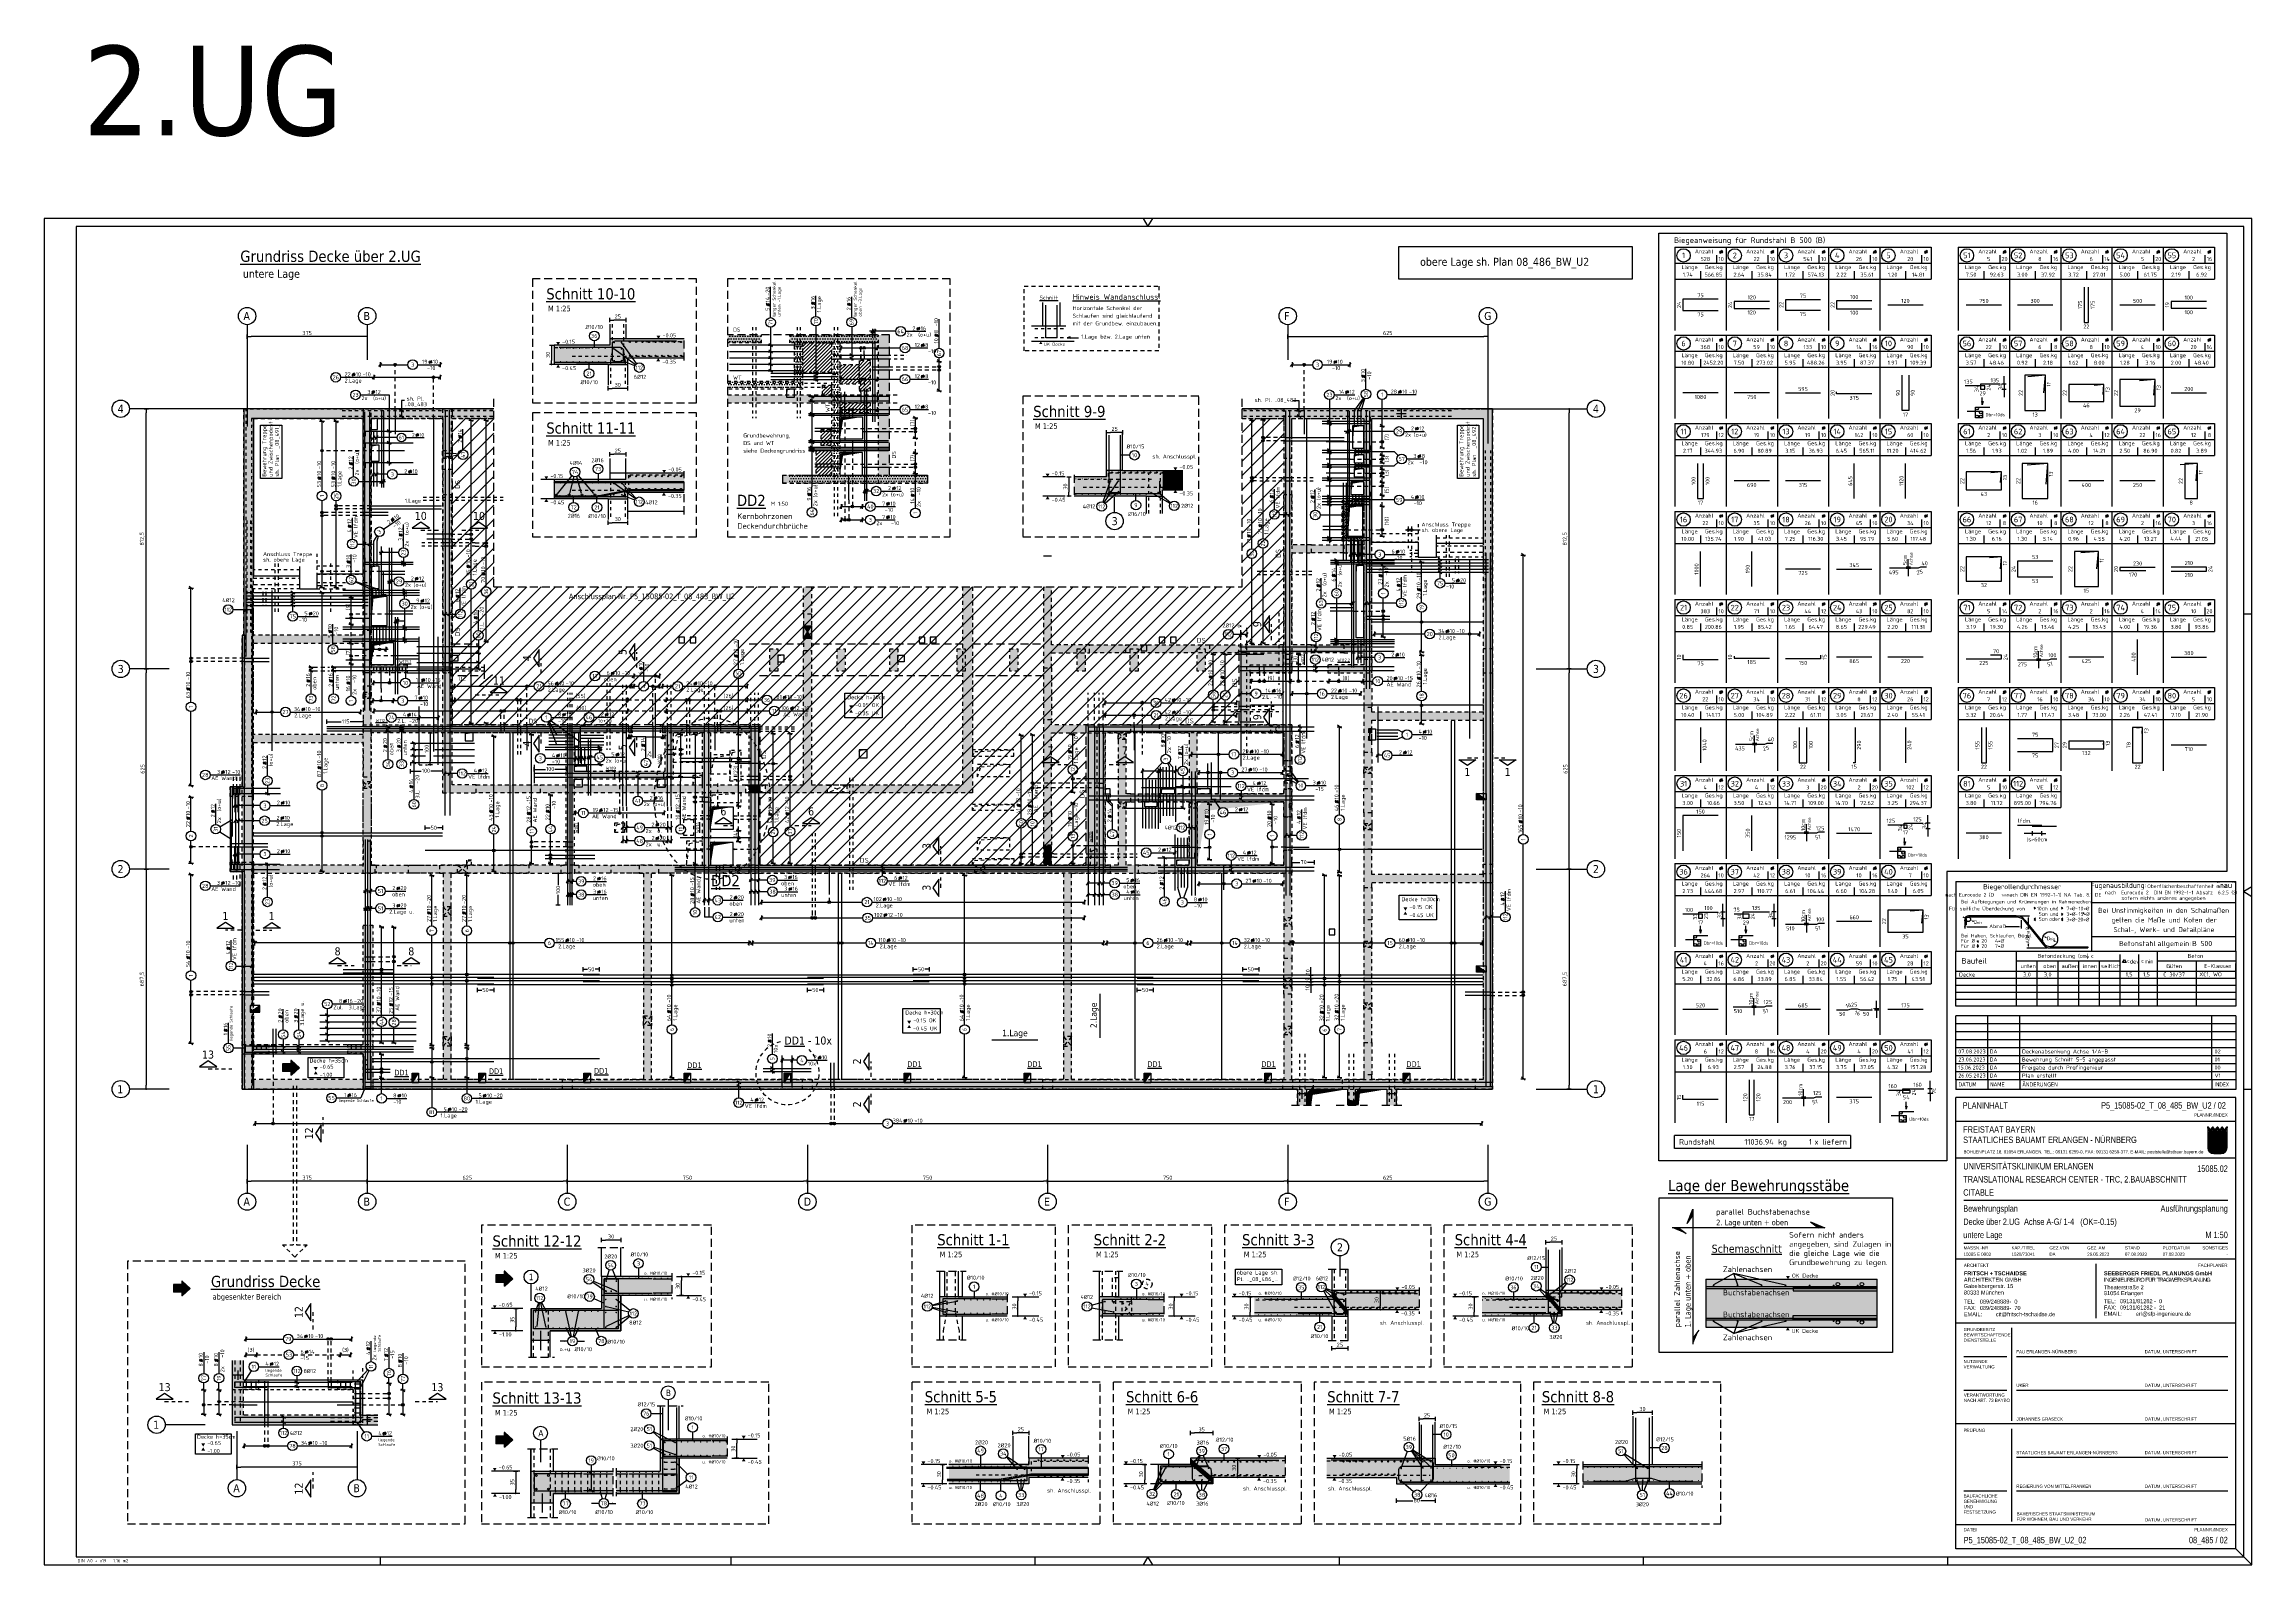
# Model space of a CAD drawing. Extents: x 6.5 to 106.5, y 0 to 47.5.
# Drawn here: x 6.5 to 75.5, y 0 to 47.5 of the extents above; entities that cross this region are included whole.
import ezdxf
from ezdxf.enums import TextEntityAlignment as Align

# ---------------------------------------------------------------- set-up
doc = ezdxf.new("R2010")
doc.units = 0
doc.header["$LTSCALE"] = 0.5
for name, pattern in [('AUSGEZOGEN', [1000.01, 1000, 0.01]), ('DASHED', [0.75, 0.5, -0.25]), ('DASHED2', [0.375, 0.25, -0.125]), ('DOT', [0.175, 0.05, -0.125]), ('HIDDEN', [0.375, 0.25, -0.125]), ('HIDDEN2', [0.187, 0.125, -0.062]), ('HIDDEN4', [0.12, 0.02, -0.1]), ('PUNKT', [0.175, 0.05, -0.125]), ('STRICHLINIE', [0.75, 0.5, -0.25]), ('STRICHPUNKT2', [0.55, 0.25, -0.125, 0.05, -0.125]), ('VERDECKT', [0.375, 0.25, -0.125])]:
    doc.linetypes.add(name, pattern=pattern)
for name, color, linetype in [('1.UG', 7, 'Continuous'), ('40 A Plankopf Text F+T', 7, 'Continuous'), ('ACHSEN', 7, 'Continuous'), ('AFB', 7, 'Continuous'), ('AFU', 7, 'Continuous'), ('BET-ANS', 7, 'Continuous'), ('BETON', 7, 'Continuous'), ('Brüstung 1.UG', 7, 'Continuous'), ('DD', 7, 'Continuous'), ('DETAIL', 7, 'Continuous'), ('DRUEBER', 7, 'Continuous'), ('DS', 7, 'Continuous'), ('grau_dunkel', 7, 'Continuous'), ('grau_hell', 7, 'Continuous'), ('grau_mittel', 7, 'Continuous'), ('HILFE', 7, 'Continuous'), ('index', 7, 'Continuous'), ('koten', 7, 'Continuous'), ('MASSE', 7, 'Continuous'), ('OBJEKT', 7, 'Continuous'), ('RAHMEN', 7, 'Continuous'), ('RND', 7, 'Continuous'), ('RND_BILD', 7, 'Continuous'), ('SCHATTEN', 7, 'Continuous'), ('SCHNITTE', 7, 'Continuous'), ('SFP_Achsen', 7, 'Continuous'), ('STEMPEL', 7, 'Continuous'), ('TEXT', 7, 'Continuous'), ('VERDECKT', 7, 'Continuous'), ('VERDECKT1', 7, 'Continuous'), ('WD', 7, 'Continuous')]:
    doc.layers.add(name, color=color, linetype=linetype)
doc.layers.add('NOPLOT', color=7, linetype='Continuous', plot=False)
doc.styles.add('ERSTELLTER_STIL_3', font='arial.ttf')
doc.styles.add('ERSTELLTER_STIL_4', font='arialbd.ttf')
doc.styles.add('helv', font='tahoma.ttf')
doc.styles.add('plankopf_ArialN', font='ARIALN.TTF')
doc.styles.add('txt', font='isocp.shx')
doc.linetypes.add('AFU_50K', pattern='A,0.15,["/",Standard,S=0.2,R=0,X=-0.01,Y=-0.1],0.07,["/",Standard,S=0.2,R=0,X=-0.01,Y=-0.1],0.15', length=0.37)
doc.linetypes.add('AFU_50L', pattern='A,0.75,["/",Standard,S=0.2,R=0,X=-0.01,Y=-0.1],0.07,["/",Standard,S=0.2,R=0,X=-0.01,Y=-0.1],0.75', length=1.57)
doc.linetypes.add('AFU_50M', pattern='A,0.45,["/",Standard,S=0.2,R=0,X=-0.01,Y=-0.1],0.07,["/",Standard,S=0.2,R=0,X=-0.01,Y=-0.1],0.45', length=0.97)
doc.dimstyles.new('DOT_I', dxfattribs={"dimscale": 0.5, "dimtxt": 0.25, "dimasz": 0.25, "dimexe": 0.1, "dimexo": 0.3, "dimgap": 0.1, "dimtad": 1, "dimdec": 3, "dimzin": 3, "dimtxsty": 'txt', "dimblk": 'DOT', "dimblk1": 'DOT', "dimblk2": 'DOT', "dimsah": 1, "dimcen": 0.1, "dimse1": 1, "dimse2": 1, "dimazin": 0, "dimtfac": 1, "dimtdec": 4, "dimtix": 1, "dimtmove": 2, "dimatfit": 3, "dimfxl": 0, "dimtvp": 1, "dimtolj": 1, "dimtzin": 0, "dimarcsym": 0})
pattern_1 = [(0, (-322.07857, -163.97815), (8e-17, 0.254), [])]
pattern_2 = [(0, (-1.26691, -39.069555), (0.0396875, 0.079375), [0, -0.079375])]
pattern_3 = [(0, (0, 2.333845), (0.0396875, 0.079375), [0, -0.079375])]
pattern_4 = [(45, (0, 2.333845), (-0.0561266, 0.0561266), [])]

# ---------------------------------------------------------------- blocks, each defined once
blk = doc.blocks.new('Bundeslandwappen')
at = {"lineweight": 9, "true_color": 0xffffff}
for points in [[(-5.8, 16.5), (-6, 16.5), (-6, 16.3), (-5.8, 16.3)], [(-5.1, 15.7), (-5.3, 15.7), (-5.3, 15.5), (-5.1, 15.5)], [(-3.5, 15.7), (-3.7, 15.7), (-3.7, 15.5), (-3.5, 15.5)], [(-2.8, 16.5), (-3, 16.5), (-3, 16.3), (-2.8, 16.3)], [(-2.2, 15.7), (-2.4, 15.7), (-2.4, 15.5), (-2.2, 15.5)], [(-0.6, 15.7), (-0.8, 15.7), (-0.8, 15.5), (-0.6, 15.5)], [(0.1, 16.5), (-0.1, 16.5), (-0.1, 16.3), (0.1, 16.3)], [(0.8, 15.7), (0.6, 15.7), (0.6, 15.5), (0.8, 15.5)], [(2.4, 15.7), (2.2, 15.7), (2.2, 15.5), (2.4, 15.5)], [(3, 16.5), (2.8, 16.5), (2.8, 16.3), (3, 16.3)], [(3.7, 15.7), (3.5, 15.7), (3.5, 15.5), (3.7, 15.5)], [(5.3, 15.7), (5.1, 15.7), (5.1, 15.5), (5.3, 15.5)], [(6, 16.5), (5.8, 16.5), (5.8, 16.3), (6, 16.3)]]:
    blk.add_hatch(color=7, dxfattribs=at).paths.add_polyline_path(points)
at = {"true_color": 0xffffff}
for points in [[(-5.3, 12.6), (-5.7, 12.6), (-5.7, 12.2), (-5.1, 12)], [(-3.6, 8.4), (-5.7, 9.2), (-5.7, 6.2), (-2.1, 4.9)], [(-5.7, 6.1), (-5.7, 3.7, 0.041392), (-5.7, 3.1), (-4.2, 2.6)], [(-1.4, 10.7), (-5.1, 12), (-3.6, 8.4), (0.1, 7.1)], [(-0.6, 1.3), (-4.2, 2.6), (-3.3, 0.4, 0.073774), (-2.3, 0.3), (-0.1, 0.3)], [(0.9, 12.6), (-2.2, 12.6), (-1.4, 10.7), (2.2, 9.4)], [(1.6, 3.6), (-2.1, 4.9), (-0.6, 1.3), (2.4, 0.3, 0.043654), (2.9, 0.4)], [(3.7, 5.8), (0.1, 7.1), (1.6, 3.6), (5.2, 2.3)], [(4, 12.6), (1.7, 12.6), (4.4, 11.6)], [(5.7, 8.1), (2.2, 9.4), (3.7, 5.8), (5.7, 5.1)], [(5.7, 11.2), (4.4, 11.6), (5.7, 8.5)]]:
    blk.add_hatch(color=7, dxfattribs=at).paths.add_polyline_path(points)
at = {"lineweight": 9}
h = blk.add_hatch(dxfattribs=at)
h.set_pattern_fill('ANSI31', color=256, scale=0.08, angle=315, style=0)
h.set_pattern_definition(pattern_1)
h.paths.add_polyline_path([(-5.1, 12), (-5.7, 12.2), (-5.7, 9.2), (-3.6, 8.4)])
h = blk.add_hatch(dxfattribs=at)
h.set_pattern_fill('ANSI31', color=256, scale=0.08, angle=315, style=0)
h.set_pattern_definition(pattern_1)
h.paths.add_polyline_path([(-2.1, 4.9), (-5.7, 6.2), (-5.7, 6.1), (-4.2, 2.6), (-0.6, 1.3)])
h = blk.add_hatch(dxfattribs=at)
h.set_pattern_fill('ANSI31', color=256, scale=0.08, angle=315, style=0)
h.set_pattern_definition(pattern_1)
h.paths.add_polyline_path([(-4.2, 2.6), (-5.7, 3.1, 0.285055), (-3.3, 0.4)])
h = blk.add_hatch(dxfattribs=at)
h.set_pattern_fill('ANSI31', color=256, scale=0.08, angle=315, style=0)
h.set_pattern_definition(pattern_1)
h.paths.add_polyline_path([(-2.2, 12.6), (-5.3, 12.6), (-5.1, 12), (-1.4, 10.7)])
h = blk.add_hatch(dxfattribs=at)
h.set_pattern_fill('ANSI31', color=256, scale=0.08, angle=315, style=0)
h.set_pattern_definition(pattern_1)
h.paths.add_polyline_path([(0.1, 7.1), (-3.6, 8.4), (-2.1, 4.9), (1.6, 3.6)])
h = blk.add_hatch(dxfattribs=at)
h.set_pattern_fill('ANSI31', color=256, scale=0.08, angle=315, style=0)
h.set_pattern_definition(pattern_1)
h.paths.add_polyline_path([(2.2, 9.4), (-1.4, 10.7), (0.1, 7.1), (3.7, 5.8)])
h = blk.add_hatch(dxfattribs=at)
h.set_pattern_fill('ANSI31', color=256, scale=0.08, angle=315, style=0)
h.set_pattern_definition(pattern_1)
h.paths.add_polyline_path([(-0.6, 1.3), (-0.1, 0.3), (2.3, 0.3, 0.004354), (2.4, 0.3)])
h = blk.add_hatch(dxfattribs=at)
h.set_pattern_fill('ANSI31', color=256, scale=0.08, angle=315, style=0)
h.set_pattern_definition(pattern_1)
h.paths.add_polyline_path([(4.4, 11.6), (1.7, 12.6), (0.9, 12.6), (2.2, 9.4), (5.7, 8.1), (5.7, 8.5)])
h = blk.add_hatch(dxfattribs=at)
h.set_pattern_fill('ANSI31', color=256, scale=0.08, angle=315, style=0)
h.set_pattern_definition(pattern_1)
h.paths.add_polyline_path([(5.3, 2.1), (5.2, 2.3), (1.6, 3.6), (2.9, 0.4, 0.22704)])
h = blk.add_hatch(dxfattribs=at)
h.set_pattern_fill('ANSI31', color=256, scale=0.08, angle=315, style=0)
h.set_pattern_definition(pattern_1)
h.paths.add_polyline_path([(5.7, 5.1), (3.7, 5.8), (5.2, 2.3), (5.4, 2.2, 0.111178), (5.7, 3.7)])
h = blk.add_hatch(dxfattribs=at)
h.set_pattern_fill('ANSI31', color=256, scale=0.08, angle=315, style=0)
h.set_pattern_definition(pattern_1)
h.paths.add_polyline_path([(5.7, 12.6), (4, 12.6), (4.4, 11.6), (5.7, 11.2)])
for p, q in [((-6, 16.1), (-6, 3.7)), ((-5.6, 16.6), (-5.6, 16.7)), ((-5.6, 15), (-5.6, 15.2)), ((-5.3, 15.2), (-5.3, 15)), ((-4.7, 14.5), (-5.3, 14.5)), ((-4.1, 14.5), (-3.5, 14.5)), ((-3.5, 15.2), (-3.5, 15)), ((-3.4, 13.9), (-2.9, 14.2)), ((-2.9, 13.6), (-3.4, 13.9)), ((-3.2, 16.6), (-3.2, 16.7)), ((-3.2, 15), (-3.2, 15.2)), ((-2.9, 15.6), (-2.9, 14.5)), ((-2.9, 14.2), (-2.5, 13.9)), ((-2.5, 13.9), (-2.9, 13.6)), ((-2.7, 16.6), (-2.7, 16.7)), ((-2.7, 15), (-2.7, 15.2)), ((-2.4, 15.2), (-2.4, 15)), ((-1.7, 14.5), (-2.3, 14.5)), ((-1.2, 14.5), (-0.6, 14.5)), ((-0.5, 15.2), (-0.5, 15)), ((0, 14.2), (-0.4, 13.9)), ((-0.4, 13.9), (0, 13.6)), ((-0.3, 16.6), (-0.2, 16.7)), ((-0.2, 15), (-0.2, 15.2)), ((0, 15.6), (0, 14.5)), ((0.4, 13.9), (0, 14.2)), ((0, 13.6), (0.4, 13.9)), ((0.3, 16.6), (0.2, 16.7)), ((0.2, 15), (0.2, 15.2)), ((0.5, 15.2), (0.5, 15)), ((1.2, 14.5), (0.6, 14.5)), ((1.7, 14.5), (2.3, 14.5)), ((2.4, 15.2), (2.4, 15)), ((2.9, 14.2), (2.5, 13.9)), ((2.5, 13.9), (2.9, 13.6)), ((2.7, 16.6), (2.7, 16.7)), ((2.7, 15), (2.7, 15.2)), ((2.9, 15.6), (2.9, 14.5)), ((3.4, 13.9), (2.9, 14.2)), ((2.9, 13.6), (3.4, 13.9)), ((3.2, 16.6), (3.2, 16.7)), ((3.2, 15), (3.2, 15.2)), ((3.5, 15.2), (3.5, 15)), ((4.1, 14.5), (3.5, 14.5)), ((4.7, 14.5), (5.3, 14.5)), ((5.3, 15.2), (5.3, 15)), ((5.6, 16.6), (5.6, 16.7)), ((5.6, 15), (5.6, 15.2)), ((6, 3.7), (6, 16.1)), ((-6, 13.3), (6, 13.3)), ((-6, 12.9), (6, 12.9)), ((-5.7, 12.6), (-5.7, 3.7)), ((-5.7, 12.6), (5.7, 12.6)), ((-5.7, 12.2), (5.7, 8.1)), ((-5.7, 9.2), (5.7, 5.1)), ((-5.7, 6.2), (5.4, 2.2)), ((-5.7, 6.1), (-3.3, 0.4)), ((-5.7, 3.1), (2.4, 0.3)), ((-5.3, 12.6), (-0.1, 0.3)), ((-2.3, 0.3), (2.3, 0.3)), ((-2.3, 0), (2.3, 0)), ((-2.2, 12.6), (2.9, 0.4)), ((0.9, 12.6), (5.3, 2.1)), ((1.7, 12.6), (5.7, 11.2)), ((4, 12.6), (5.7, 8.5)), ((5.7, 3.7), (5.7, 12.6))]:
    blk.add_line(p, q, dxfattribs=at)
for points in [[(-5.8, 16.3), (-6, 16.3), (-6, 16.5), (-5.8, 16.5)], [(-5.1, 15.5), (-5.3, 15.5), (-5.3, 15.7), (-5.1, 15.7)], [(-4.1, 13.7), (-4.8, 13.7), (-4.8, 14.1), (-4.1, 14.1)], [(-3.7, 15.5), (-3.5, 15.5), (-3.5, 15.7), (-3.7, 15.7)], [(-2.8, 16.3), (-3, 16.3), (-3, 16.5), (-2.8, 16.5)], [(-2.2, 15.5), (-2.4, 15.5), (-2.4, 15.7), (-2.2, 15.7)], [(-1.8, 13.7), (-1, 13.7), (-1, 14.1), (-1.8, 14.1)], [(-0.8, 15.5), (-0.6, 15.5), (-0.6, 15.7), (-0.8, 15.7)], [(0.1, 16.3), (-0.1, 16.3), (-0.1, 16.5), (0.1, 16.5)], [(0.8, 15.5), (0.6, 15.5), (0.6, 15.7), (0.8, 15.7)], [(1.8, 13.7), (1, 13.7), (1, 14.1), (1.8, 14.1)], [(2.2, 15.5), (2.4, 15.5), (2.4, 15.7), (2.2, 15.7)], [(3, 16.3), (2.8, 16.3), (2.8, 16.5), (3, 16.5)], [(3.7, 15.5), (3.5, 15.5), (3.5, 15.7), (3.7, 15.7)], [(4.1, 13.7), (4.8, 13.7), (4.8, 14.1), (4.1, 14.1)], [(5.1, 15.5), (5.3, 15.5), (5.3, 15.7), (5.1, 15.7)], [(5.8, 16.3), (6, 16.3), (6, 16.5), (5.8, 16.5)]]:
    blk.add_lwpolyline(points, close=True, dxfattribs=at)
for centre in [(-5.3, 13.9), (-3.7, 13.9), (-2.2, 13.9), (-0.7, 13.9), (0.7, 13.9), (2.2, 13.9), (3.7, 13.9), (5.3, 13.9)]:
    blk.add_circle(centre, 0.123, dxfattribs=at)
for centre, radius, start, end in [((-5.9, 16.5), 0.362, 44.6681, 253.1183), ((-5.7, 16.7), 0.05, 6.6615, 44.6681), ((-5.6, 16.6), 0.05, 186.6615, 265.6209), ((-5.6, 16.3), 0.281, 346.0232, 85.6209), ((-5.4, 16), 0.179, 74.7883, 15.1356), ((-5.5, 15.2), 0.157, 3.2756, 179.5521), ((-5.2, 15), 0.453, 182.8328, 261.3043), ((-5.4, 16.2), 0.05, 254.7883, 346.0232), ((-5.2, 16), 0.05, 93.0633, 195.1356), ((-5.3, 15.2), 0.191, 249.6358, 3.0857), ((-5.2, 15.9), 0.224, 350.9542, 93.0633), ((-5, 15.2), 0.05, 82.9467, 183.0857), ((-5, 15.5), 0.249, 262.9467, 77.8855), ((-4.9, 15.8), 0.05, 170.9542, 257.8855), ((-4.6, 14.9), 0.224, 71.4, 0), ((-4.7, 14.9), 0.312, 275.9649, 353.9773), ((-4.4, 15.2), 0.208, 317.0775, 222.9225), ((-4.2, 14.9), 0.224, 180, 108.6), ((-4.1, 14.9), 0.312, 186.0227, 264.0351), ((-3.8, 15.5), 0.249, 102.1145, 277.0533), ((-3.9, 15.8), 0.05, 282.1145, 9.0458), ((-3.6, 15.9), 0.224, 86.9367, 189.0458), ((-3.8, 15.2), 0.05, 356.9143, 97.0533), ((-3.5, 15.2), 0.191, 176.9143, 290.3642), ((-3.4, 16), 0.179, 164.8644, 105.2117), ((-3.6, 16), 0.05, 344.8644, 86.9367), ((-3.2, 16.3), 0.281, 94.3791, 193.9768), ((-3.4, 16.2), 0.05, 193.9768, 285.2117), ((-3.3, 15.2), 0.157, 0.4479, 176.7244), ((-3.6, 15), 0.453, 278.6957, 357.1672), ((-2.9, 16.6), 0.264, 24.0166, 155.3409), ((-3.1, 16.7), 0.05, 155.2288, 173.3385), ((-3.2, 16.6), 0.05, 274.3791, 353.3385), ((-2.7, 16.7), 0.05, 6.6615, 24.0166), ((-2.6, 16.6), 0.05, 186.6615, 265.6209), ((-2.5, 16), 0.179, 74.7883, 15.1356), ((-2.6, 15.2), 0.157, 3.2756, 179.5521), ((-2.3, 15), 0.453, 182.8328, 261.3043), ((-2.7, 16.3), 0.281, 346.0232, 85.6209), ((-2.4, 16.2), 0.05, 254.7883, 346.0232), ((-2.3, 15.2), 0.191, 249.6358, 3.0857), ((-2.3, 15.9), 0.224, 350.9542, 93.0633), ((-2.3, 16), 0.05, 93.0633, 195.1356), ((-2.1, 15.5), 0.249, 262.9467, 77.8855), ((-2.1, 15.2), 0.05, 82.9467, 183.0857), ((-2, 15.8), 0.05, 170.9542, 257.8855), ((-1.7, 14.9), 0.224, 71.4, 0), ((-1.5, 15.2), 0.208, 317.0775, 222.9225), ((-1.8, 14.9), 0.312, 275.9649, 353.9773), ((-1.2, 14.9), 0.224, 180, 108.6), ((-1.2, 14.9), 0.312, 186.0227, 264.0351), ((-0.9, 15.5), 0.249, 102.1145, 277.0533), ((-0.7, 15.9), 0.224, 86.9367, 189.0458), ((-0.9, 15.8), 0.05, 282.1145, 9.0458), ((-0.8, 15.2), 0.05, 356.9143, 97.0533), ((-0.6, 15.2), 0.191, 176.9143, 290.3642), ((-0.7, 16), 0.05, 344.8644, 86.9367), ((-0.3, 16.3), 0.281, 94.3791, 193.9768), ((-0.4, 16), 0.179, 164.8644, 105.2117), ((-0.5, 16.2), 0.05, 193.9768, 285.2117), ((-0.7, 15), 0.453, 278.6957, 357.1672), ((-0.4, 15.2), 0.157, 0.4479, 176.7244), ((-0.3, 16.6), 0.05, 274.3791, 353.3385), ((0, 16.6), 0.264, 24.0166, 155.3409), ((-0.2, 16.7), 0.05, 155.2288, 173.3385), ((0.2, 16.7), 0.05, 6.6615, 24.0166), ((0.4, 15.2), 0.157, 3.2756, 179.5521), ((0.7, 15), 0.453, 182.8328, 261.3043), ((0.3, 16.6), 0.05, 186.6615, 265.6209), ((0.3, 16.3), 0.281, 346.0232, 85.6209), ((0.4, 16), 0.179, 74.7883, 15.1356), ((0.5, 16.2), 0.05, 254.7883, 346.0232), ((0.6, 15.2), 0.191, 249.6358, 3.0857), ((0.7, 16), 0.05, 93.0633, 195.1356), ((0.7, 15.9), 0.224, 350.9542, 93.0633), ((0.8, 15.2), 0.05, 82.9467, 183.0857), ((0.9, 15.5), 0.249, 262.9467, 77.8855), ((0.9, 15.8), 0.05, 170.9542, 257.8855), ((1.2, 14.9), 0.224, 71.4, 0), ((1.2, 14.9), 0.312, 275.9649, 353.9773), ((1.5, 15.2), 0.208, 317.0775, 222.9225), ((1.7, 14.9), 0.224, 180, 108.6), ((1.8, 14.9), 0.312, 186.0227, 264.0351), ((2.1, 15.5), 0.249, 102.1145, 277.0533), ((2.3, 15.9), 0.224, 86.9367, 189.0458), ((2, 15.8), 0.05, 282.1145, 9.0458), ((2.1, 15.2), 0.05, 356.9143, 97.0533), ((2.3, 15.2), 0.191, 176.9143, 290.3642), ((2.5, 16), 0.179, 164.8644, 105.2117), ((2.3, 16), 0.05, 344.8644, 86.9367), ((2.3, 15), 0.453, 278.6957, 357.1672), ((2.7, 16.3), 0.281, 94.3791, 193.9768), ((2.4, 16.2), 0.05, 193.9768, 285.2117), ((2.6, 15.2), 0.157, 0.4479, 176.7244), ((2.6, 16.6), 0.05, 274.3791, 353.3385), ((2.9, 16.6), 0.264, 24.0166, 155.3409), ((2.7, 16.7), 0.05, 155.2288, 173.3385), ((3.1, 16.7), 0.05, 6.6615, 24.0166), ((3.2, 16.6), 0.05, 186.6615, 265.6209), ((3.2, 16.3), 0.281, 346.0232, 85.6209), ((3.4, 16), 0.179, 74.7883, 15.1356), ((3.3, 15.2), 0.157, 3.2756, 179.5521), ((3.6, 15), 0.453, 182.8328, 261.3043), ((3.4, 16.2), 0.05, 254.7883, 346.0232), ((3.6, 16), 0.05, 93.0633, 195.1356), ((3.5, 15.2), 0.191, 249.6358, 3.0857), ((3.6, 15.9), 0.224, 350.9542, 93.0633), ((3.8, 15.2), 0.05, 82.9467, 183.0857), ((3.8, 15.5), 0.249, 262.9467, 77.8855), ((3.9, 15.8), 0.05, 170.9542, 257.8855), ((4.2, 14.9), 0.224, 71.4, 0), ((4.1, 14.9), 0.312, 275.9649, 353.9773), ((4.4, 15.2), 0.208, 317.0775, 222.9225), ((4.6, 14.9), 0.224, 180, 108.6), ((4.7, 14.9), 0.312, 186.0227, 264.0351), ((5, 15.5), 0.249, 102.1145, 277.0533), ((4.9, 15.8), 0.05, 282.1145, 9.0458), ((5.2, 15.9), 0.224, 86.9367, 189.0458), ((5, 15.2), 0.05, 356.9143, 97.0533), ((5.3, 15.2), 0.191, 176.9143, 290.3642), ((5.4, 16), 0.179, 164.8644, 105.2117), ((5.2, 16), 0.05, 344.8644, 86.9367), ((5.6, 16.3), 0.281, 94.3791, 193.9768), ((5.4, 16.2), 0.05, 193.9768, 285.2117), ((5.5, 15.2), 0.157, 0.4479, 176.7244), ((5.2, 15), 0.453, 278.6957, 357.1672), ((5.9, 16.5), 0.362, 286.8817, 135.3319), ((5.7, 16.7), 0.05, 135.3319, 173.3385), ((5.6, 16.6), 0.05, 274.3791, 353.3385), ((-2.3, 3.7), 3.7, 180, 270), ((-2.3, 3.7), 3.4, 180, 270), ((2.3, 3.7), 3.7, 270, 0), ((2.3, 3.7), 3.4, 270, 0)]:
    blk.add_arc(centre, radius, start, end, dxfattribs=at)
blk = doc.blocks.new('Plankopf_PU')
for p, q in [((-18.5, 25.4), (-18.5, 27.7)), ((-1, 27.7), (-18.5, 27.7)), ((-1, 27.7), (-18.5, 27.7)), ((-1, 25.4), (-1, 27.7)), ((-1, 25.4), (-18.5, 25.4)), ((-1, 25.4), (-18.5, 25.4)), ((-18.5, 19.1), (-18.5, 25.4)), ((-1, 19.1), (-1, 25.4)), ((-1.5, 22.75), (-18, 22.75)), ((-18, 20.1), (-1.5, 20.1)), ((-18.5, 15.1), (-18.5, 19.1)), ((-1, 19.1), (-18.5, 19.1)), ((-9.75, 18.8), (-9.75, 15.4)), ((-1, 15.1), (-1, 19.1)), ((-1, 15.1), (-18.5, 15.1)), ((-1, 15.1), (-18.5, 15.1)), ((-18.5, 8.8), (-18.5, 15.1)), ((-15, 9), (-15, 14.8)), ((-1, 8.8), (-1, 15.1)), ((-15.3, 13), (-18, 13)), ((-1.5, 13), (-14.7, 13)), ((-15.3, 10.9), (-18, 10.9)), ((-1.5, 10.9), (-14.7, 10.9)), ((-18.5, 2.5), (-18.5, 8.8)), ((-1, 8.8), (-18.5, 8.8)), ((-15, 2.7), (-15, 8.5)), ((-1, 2.5), (-1, 8.8)), ((-1.5, 6.7), (-14.7, 6.7)), ((-15.3, 4.6), (-18, 4.6)), ((-1.5, 4.6), (-14.7, 4.6)), ((-1, 2.5), (-18.5, 2.5)), ((-18.5, 1), (-18.5, 2.5)), ((-1, 2.5), (-18.5, 2.5)), ((-1, 1), (-1, 2.5)), ((-1, 1), (-18.5, 1))]:
    blk.add_line(p, q)
at = {"xscale": 0.1, "yscale": 0.1, "zscale": 0.1}
blk.add_blockref('Bundeslandwappen', (-2.15, 25.67), dxfattribs=at)
at = {"linetype": 'AUSGEZOGEN', "lineweight": 35, "style": 'plankopf_ArialN'}
blk.add_text('STAATLICHES BAUAMT ERLANGEN - NÜRNBERG', height=0.4, dxfattribs=at).set_placement((-18.03, 26.55), align=Align.MIDDLE_LEFT)
for s, height, p in [('FREISTAAT BAYERN', 0.4, (-18.03, 27.4)), ('PRÜFUNG', 0.2, (-18.01, 8.5))]:
    blk.add_text(s, height=height, dxfattribs=at).set_placement(p, align=Align.TOP_LEFT)
at = {"style": 'plankopf_ArialN'}
for s, p in [('BOHLENPLATZ 18, 91054 ERLANGEN, TEL.: 09131 6259-0, FAX: 09131 6259-377, E-MAIL: poststelle@stbaer.bayern.de', (-18.01, 25.7)), ('MASSN.-NR', (-18.01, 19.7)), ('KAP./TITEL', (-15.01, 19.7)), ('GEZ.VON', (-12.64, 19.7)), ('GEZ. AM', (-10.29, 19.7)), ('STAND', (-7.93, 19.7)), ('PLOTDATUM', (-5.57, 19.7)), ('FAU ERLANGEN-NÜRNBERG', (-14.71, 13.21)), ('DATUM, UNTERSCHRIFT', (-6.69, 13.21)), ('UKER', (-14.71, 11.11)), ('DATUM, UNTERSCHRIFT', (-6.68, 11.11)), ('JOHANNES GRASECK', (-14.7, 9.01)), ('DATUM, UNTERSCHRIFT', (-6.68, 9.01)), ('STAATLICHES BAUAMT ERLANGEN-NÜRNBERG', (-14.71, 6.91)), ('DATUM, UNTERSCHRIFT', (-6.69, 6.91)), ('REGIERUNG VON MITTELFRANKEN', (-14.71, 4.81)), ('DATUM, UNTERSCHRIFT', (-6.68, 4.81)), ('DATUM, UNTERSCHRIFT', (-6.68, 2.71)), ('DATEI', (-18, 2.1))]:
    blk.add_text(s, height=0.2, dxfattribs=at).set_placement(p)
for s, p in [('SONSTIGES', (-1.49, 19.7)), ('PLANNR./INDEX', (-1.5, 2.1))]:
    blk.add_text(s, height=0.2, dxfattribs=at).set_placement(p, align=Align.RIGHT)
at = {"linetype": 'AUSGEZOGEN', "lineweight": 35, "style": 'plankopf_ArialN'}
blk.add_text('ARCHITEKT', height=0.2, dxfattribs=at).set_placement((-17.99, 18.61))
blk.add_text('FACHPLANER', height=0.2, dxfattribs=at).set_placement((-1.52, 18.61), align=Align.RIGHT)
at = {"insert": (-5.57, 19.3), "char_height": 0.2, "attachment_point": 7, "style": 'plankopf_ArialN'}
blk.add_mtext('07.08.2023', dxfattribs=at)
at = {"char_height": 0.2, "attachment_point": 1, "style": 'plankopf_ArialN'}
for s, insert, width in [('GRUNDBESITZ\\PBEWIRTSCHAFTENDE DIENSTSTELLE', (-18, 14.8), 2.5), ('NUTZENDE^JVERWALTUNG', (-18, 12.8), 2.6984), ('VERANTWORTUNG  NACH ART. 73 BAYBO', (-17.99, 10.71), 2.6877), ('BAUFACHLICHE GENEHMIGUNG UND FESTSETZUNG', (-18, 4.4), 2.2311), ('BAYERISCHES STAATSMINISTERIUM ^JFÜR WOHNEN, BAU UND VERKEHR', (-14.69, 3.29), 9.2941)]:
    blk.add_mtext(s, dxfattribs=dict(at, insert=insert, width=width))
at = {"style": 'plankopf_ArialN'}
for tag, p in [('PROJEKTBEZEICHNUNGZ1', (-18.03, 24.58)), ('PROJEKTBEZEICHNUNGZ2', (-18.03, 23.76)), ('PROJEKTBEZEICHNUNGZ3', (-18.03, 22.94))]:
    blk.add_attdef(tag, text='', height=0.4, dxfattribs=at).set_placement(p, align=Align.BOTTOM_LEFT)
for tag, p in [('GEB.-NR', (-1.5, 24.95)), ('0.000X', (-1.51, 1.75))]:
    blk.add_attdef(tag, text='', height=0.4, dxfattribs=at).set_placement(p, align=Align.TOP_RIGHT)
for tag, p, height in [('PLANINHALTZ1', (-18.03, 22.06), 0.4), ('PLANINHALTZ2', (-18.03, 21.23), 0.4), ('PLANINHALTZ3', (-18.03, 20.41), 0.4), ('MASSN.-NR', (-18.01, 19.3), 0.2), ('KAPITEL/TITEL', (-15.01, 19.3), 0.2), ('GEZ_VON', (-12.64, 19.3), 0.2), ('GEZ_AM', (-10.29, 19.3), 0.2), ('STAND', (-7.93, 19.3), 0.2)]:
    blk.add_attdef(tag, p, '', height=height, dxfattribs=at)
for tag, height, p in [('PLANUNGSPHASE', 0.4, (-1.5, 22.06)), ('PROJEKTKATEGORIE', 0.4, (-1.5, 21.23)), ('MAßSTAB', 0.4, (-1.5, 20.41)), ('SONSTIGES', 0.2, (-1.5, 19.3))]:
    blk.add_attdef(tag, text='', height=height, dxfattribs=at).set_placement(p, align=Align.RIGHT)
at = {"layer": '40 A Plankopf Text F+T', "color": 7, "linetype": 'Continuous', "lineweight": 13, "char_height": 0.25, "attachment_point": 7}
for s, insert, style in [('\\A1;ARCHITEKTEN GMBH', (-17.99, 17.68), 'ERSTELLTER_STIL_3'), ('\\A1;FRITSCH + TSCHAIDSE ', (-17.99, 18.08), 'ERSTELLTER_STIL_4'), ('\\A1;SEEBERGER FRIEDL PLANUNGS GmbH', (-9.24, 18.08), 'ERSTELLTER_STIL_4'), ('\\A1;{\\T0.8;INGENIEURBÜRO FÜR TRAGWERKSPLANUNG}', (-9.24, 17.68), 'ERSTELLTER_STIL_3'), ('\\A1;Gabelsbergerstr. 15', (-17.99, 17.21), 'ERSTELLTER_STIL_3'), ('\\A1;80333 München', (-17.99, 16.88), 'ERSTELLTER_STIL_3'), ('\\A1;Theaterstraße 2', (-9.24, 17.21), 'ERSTELLTER_STIL_3'), ('\\A1;91054 Erlangen', (-9.24, 16.77), 'ERSTELLTER_STIL_3')]:
    blk.add_mtext(s, dxfattribs=dict(at, insert=insert, style=style))
at = {"layer": '40 A Plankopf Text F+T', "color": 7, "linetype": 'Continuous', "lineweight": 13, "char_height": 0.25, "attachment_point": 7, "line_spacing_factor": 0.945293, "style": 'ERSTELLTER_STIL_3'}
for s, insert in [('\\A1;TEL: ^I089/248889-  0\\PFAX: ^I089/248889-  70\\PEMAIL: ^Icit@fritsch-tschaidse.de', (-17.99, 15.48)), ('\\A1;TEL: ^I09131/81282 -  0\\PFAX: ^I09131/81282 -  21\\PEMAIL: ^Ierl@sfp-ingenieure.de', (-9.24, 15.48))]:
    blk.add_mtext(s, dxfattribs=dict(at, insert=insert))
blk = doc.blocks.new('Plankopf-ER')
at = {"layer": 'RAHMEN', "color": 7, "linetype": 'Continuous'}
for p, q in [((-0.5, 4.6), (-18, 4.6)), ((-18, 4.1), (-18, 4.6)), ((-16, 4.1), (-16, 4.6)), ((-14, 4.1), (-14, 4.6)), ((-2, 4.1), (-2, 4.6)), ((-0.5, 4.6), (-0.5, 4.1)), ((-0.5, 4.1), (-18, 4.1)), ((-18, 3.6), (-18, 4.1)), ((-0.5, 3.6), (-18, 3.6)), ((-18, 3.1), (-18, 3.6)), ((-0.5, 3.1), (-18, 3.1)), ((-18, 2.6), (-18, 3.1)), ((-16, 3.6), (-16, 4.1)), ((-16, 3.1), (-16, 3.6)), ((-16, 2.6), (-16, 3.1)), ((-14, 3.6), (-14, 4.1)), ((-14, 3.1), (-14, 3.6)), ((-14, 2.6), (-14, 3.1)), ((-2, 3.6), (-2, 4.1)), ((-2, 3.1), (-2, 3.6)), ((-2, 2.6), (-2, 3.1)), ((-0.5, 4.1), (-0.5, 3.6)), ((-0.5, 3.6), (-0.5, 3.1)), ((-0.5, 3.1), (-0.5, 2.6)), ((-0.5, 2.6), (-18, 2.6)), ((-18, 2.1), (-18, 2.6)), ((-0.5, 2.1), (-18, 2.1)), ((-18, 1.6), (-18, 2.1)), ((-0.5, 1.6), (-18, 1.6)), ((-18, 1.1), (-18, 1.6)), ((-16, 2.1), (-16, 2.6)), ((-16, 1.6), (-16, 2.1)), ((-16, 1.1), (-16, 1.6)), ((-14, 2.1), (-14, 2.6)), ((-14, 1.6), (-14, 2.1)), ((-14, 1.1), (-14, 1.6)), ((-2, 2.1), (-2, 2.6)), ((-2, 1.6), (-2, 2.1)), ((-2, 1.1), (-2, 1.6)), ((-0.5, 2.6), (-0.5, 2.1)), ((-0.5, 2.1), (-0.5, 1.6)), ((-0.5, 1.6), (-0.5, 1.1)), ((-0.5, 1.1), (-18, 1.1)), ((-18, 0.6), (-18, 1.1)), ((-0.5, 0.6), (-18, 0.6)), ((-18, 0.6), (-18, 0)), ((-0.5, 0), (-18, 0)), ((-16, 0.6), (-16, 1.1)), ((-16, 0.6), (-16, 0)), ((-14, 0.6), (-14, 1.1)), ((-14, 0.6), (-14, 0)), ((-2, 0.6), (-2, 1.1)), ((-2, 0.6), (-2, 0)), ((-0.5, 1.1), (-0.5, 0.6)), ((-0.5, 0.6), (-0.5, 0))]:
    blk.add_line(p, q, dxfattribs=at)
at = {"layer": 'RAHMEN', "color": 7, "linetype": 'Continuous', "style": 'txt'}
for tag, p in [('INDEX-D8', (-17.84, 4.24)), ('INDEX-N8', (-15.88, 4.24)), ('INDEX-X8', (-13.86, 4.24)), ('INDEX8', (-1.83, 4.24)), ('INDEX-D7', (-17.84, 3.74)), ('INDEX-D6', (-17.84, 3.24)), ('INDEX-D5', (-17.84, 2.74)), ('INDEX-N7', (-15.88, 3.74)), ('INDEX-N6', (-15.88, 3.24)), ('INDEX-N5', (-15.88, 2.74)), ('INDEX-X7', (-13.86, 3.74)), ('INDEX-X6', (-13.86, 3.24)), ('INDEX-X5', (-13.86, 2.74)), ('INDEX7', (-1.83, 3.74)), ('INDEX6', (-1.83, 3.24)), ('INDEX5', (-1.83, 2.74)), ('INDEX-D4', (-17.84, 2.24)), ('INDEX-D3', (-17.84, 1.74)), ('INDEX-D2', (-17.84, 1.24)), ('INDEX-N4', (-15.88, 2.24)), ('INDEX-N3', (-15.88, 1.74)), ('INDEX-N2', (-15.88, 1.24)), ('INDEX-X4', (-13.86, 2.24)), ('INDEX-X3', (-13.86, 1.74)), ('INDEX-X2', (-13.86, 1.24)), ('INDEX4', (-1.83, 2.24)), ('INDEX3', (-1.83, 1.74)), ('INDEX2', (-1.83, 1.24)), ('INDEX-D1', (-17.84, 0.74)), ('INDEX-N1', (-15.88, 0.74)), ('INDEX-X1', (-13.86, 0.74)), ('INDEX1', (-1.83, 0.74))]:
    blk.add_attdef(tag, p, '', height=0.25, dxfattribs=at)
at = {"layer": 'STEMPEL', "color": 7, "linetype": 'Continuous', "style": 'helv'}
for s, p in [('DATUM', (-17.83, 0.18)), ('NAME', (-15.85, 0.18)), ('ÄNDERUNGEN', (-13.83, 0.18))]:
    blk.add_text(s, height=0.25, dxfattribs=at).set_placement(p)
at = {"layer": 'STEMPEL', "color": 7, "linetype": 'Continuous', "style": 'helv', "width": 0.8}
blk.add_text('INDEX', height=0.25, dxfattribs=at).set_placement((-1.83, 0.18))
blk = doc.blocks.new('A0-19-0')
at = {"color": 7, "linetype": 'Continuous'}
for p, q in [((68.95, 0.5), (68.64, 0)), ((69.26, 0), (68.95, 0.5))]:
    blk.add_line(p, q, dxfattribs=at)
at = {"layer": 'RAHMEN'}
for p, q in [((137.9, 84.1), (0, 84.1)), ((0, 84.1), (0, 0)), ((137.9, 0), (137.9, 84.1)), ((0, 0), (137.9, 0))]:
    blk.add_line(p, q, dxfattribs=at)
at = {"layer": 'RAHMEN', "color": 5}
for p, q in [((137.4, 83.6), (2, 83.6)), ((2, 83.6), (2, 0.5)), ((137.4, 0.5), (137.4, 83.6)), ((2, 0.5), (137.4, 0.5))]:
    blk.add_line(p, q, dxfattribs=at)
at = {"layer": 'RAHMEN', "color": 7, "linetype": 'Continuous'}
for p, q in [((68.64, 84.1), (68.95, 83.6)), ((68.95, 83.6), (69.26, 84.1)), ((137.9, 42.36), (137.4, 42.05)), ((137.4, 42.05), (137.9, 41.74))]:
    blk.add_line(p, q, dxfattribs=at)
at = {"layer": 'RAHMEN', "color": 7}
for p, q in [((137.4, 59.4), (137.9, 59.4)), ((137.9, 29.7), (137.4, 29.7)), ((21, 0), (21, 0.5)), ((42.9, 0.5), (42.9, 0)), ((61.9, 0), (61.9, 0.5)), ((80.9, 0.5), (80.9, 0)), ((99.9, 0), (99.9, 0.5)), ((118.9, 0), (118.9, 0.5))]:
    blk.add_line(p, q, dxfattribs=at)
at = {"layer": 'RAHMEN', "color": 7, "style": 'txt'}
blk.add_text('DIN A0 + x19   1.16 m2', height=0.2, dxfattribs=at).set_placement((2.08, 0.16))
blk = doc.blocks.new('SCHN-1')
at = {"layer": 'SCHNITTE', "color": 5, "linetype": 'Continuous'}
blk.add_lwpolyline([(0.54, 0.13), (0, 0.49), (-0.54, 0.13)], close=True, dxfattribs=at)
at = {"layer": 'SCHNITTE', "color": 6, "linetype": 'Continuous', "style": 'helv'}
blk.add_attdef('SCHN-1', text='', height=0.5, dxfattribs=at).set_placement((0, 0.64), align=Align.CENTER)
blk = doc.blocks.new('okrd_o')
at = {"layer": 'koten', "color": 7, "linetype": 'Continuous'}
blk.add_solid([(-0.12, 0.2), (0.12, 0.2), (0, 0)], dxfattribs=at)
at = {"layer": 'koten', "style": 'txt'}
blk.add_attdef('OKRD', (0.25, 0.1), '', height=0.25, dxfattribs=at)
blk = doc.blocks.new('okrd_u')
at = {"layer": 'koten', "color": 7, "linetype": 'Continuous'}
blk.add_solid([(-0.12, -0.2), (0.12, -0.2), (0, 0)], dxfattribs=at)
at = {"layer": 'koten', "style": 'txt'}
blk.add_attdef('OKRD', (0.25, -0.35), '', height=0.25, dxfattribs=at)
blk = doc.blocks.new('DOT')
at = {"layer": 'MASSE', "color": 7, "linetype": 'Continuous'}
for p, q in [((0, 0), (-1, 0)), ((0, 0.54), (0, -0.54))]:
    blk.add_line(p, q, dxfattribs=at)
at = {"layer": 'MASSE', "color": 7, "linetype": 'Continuous', "const_width": 0.2}
blk.add_lwpolyline([(-0.1, 0, 1), (0.1, 0, 1)], format="xyb", close=True, dxfattribs=at)
blk = doc.blocks.new('*D39')
at = {"layer": 'Defpoints', "color": 0, "linetype": 'AUSGEZOGEN', "transparency": 16777216}
for p in [(12.86, 38.359), (12.86, 38.359), (16.61, 38.359)]:
    blk.add_point(p, dxfattribs=at)
at = {"layer": 'MASSE', "color": 0, "linetype": 'AUSGEZOGEN', "lineweight": -2, "transparency": 16777216}
blk.add_line((16.485, 38.359), (12.985, 38.359), dxfattribs=at)
at = {"layer": 'MASSE', "color": 0, "linetype": 'AUSGEZOGEN', "lineweight": -2, "transparency": 16777216, "xscale": 0.125, "yscale": 0.125, "zscale": 0.125, "rotation": 180}
blk.add_blockref('DOT', (12.86, 38.359), dxfattribs=at)
at = {"layer": 'MASSE', "color": 0, "linetype": 'AUSGEZOGEN', "lineweight": -2, "transparency": 16777216, "xscale": 0.125, "yscale": 0.125, "zscale": 0.125}
blk.add_blockref('DOT', (16.61, 38.359), dxfattribs=at)
at = {"layer": 'MASSE', "color": 0, "linetype": 'AUSGEZOGEN', "transparency": 16777216, "insert": (14.735, 38.471), "char_height": 0.125, "attachment_point": 5, "style": 'txt'}
blk.add_mtext('\\A1;375', dxfattribs=at)
blk = doc.blocks.new('*D40')
at = {"layer": 'Defpoints', "color": 0, "linetype": 'AUSGEZOGEN', "transparency": 16777216}
for p in [(45.36, 38.359), (51.61, 38.359), (51.61, 38.359)]:
    blk.add_point(p, dxfattribs=at)
at = {"layer": 'MASSE', "color": 0, "linetype": 'AUSGEZOGEN', "lineweight": -2, "transparency": 16777216}
blk.add_line((45.485, 38.359), (51.485, 38.359), dxfattribs=at)
at = {"layer": 'MASSE', "color": 0, "linetype": 'AUSGEZOGEN', "lineweight": -2, "transparency": 16777216, "xscale": 0.125, "yscale": 0.125, "zscale": 0.125, "rotation": 180}
blk.add_blockref('DOT', (45.36, 38.359), dxfattribs=at)
at = {"layer": 'MASSE', "color": 0, "linetype": 'AUSGEZOGEN', "lineweight": -2, "transparency": 16777216, "xscale": 0.125, "yscale": 0.125, "zscale": 0.125}
blk.add_blockref('DOT', (51.61, 38.359), dxfattribs=at)
at = {"layer": 'MASSE', "color": 0, "linetype": 'AUSGEZOGEN', "transparency": 16777216, "insert": (48.485, 38.471), "char_height": 0.125, "attachment_point": 5, "style": 'txt'}
blk.add_mtext('\\A1;625', dxfattribs=at)
blk = doc.blocks.new('*D41')
at = {"layer": 'Defpoints', "color": 0, "linetype": 'AUSGEZOGEN', "transparency": 16777216}
for p in [(9.708, 21.731), (9.708, 14.856), (9.708, 14.856)]:
    blk.add_point(p, dxfattribs=at)
at = {"layer": 'MASSE', "color": 0, "linetype": 'AUSGEZOGEN', "lineweight": -2, "transparency": 16777216}
blk.add_line((9.708, 21.606), (9.708, 14.981), dxfattribs=at)
at = {"layer": 'MASSE', "color": 0, "linetype": 'AUSGEZOGEN', "lineweight": -2, "transparency": 16777216, "xscale": 0.125, "yscale": 0.125, "zscale": 0.125}
for p, rotation in [((9.708, 21.731), 90), ((9.708, 14.856), 270)]:
    blk.add_blockref('DOT', p, dxfattribs=dict(at, rotation=rotation))
at = {"layer": 'MASSE', "color": 0, "linetype": 'AUSGEZOGEN', "transparency": 16777216, "insert": (9.586, 18.293), "char_height": 0.125, "attachment_point": 5, "rotation": 90, "style": 'txt'}
blk.add_mtext('\\A1;687,5', dxfattribs=at)
blk = doc.blocks.new('*D37')
at = {"layer": 'Defpoints', "color": 0, "linetype": 'AUSGEZOGEN', "transparency": 16777216}
for p in [(9.708, 27.981), (9.708, 27.981), (9.708, 21.731)]:
    blk.add_point(p, dxfattribs=at)
at = {"layer": 'MASSE', "color": 0, "linetype": 'AUSGEZOGEN', "lineweight": -2, "transparency": 16777216}
blk.add_line((9.708, 21.856), (9.708, 27.856), dxfattribs=at)
at = {"layer": 'MASSE', "color": 0, "linetype": 'AUSGEZOGEN', "lineweight": -2, "transparency": 16777216, "xscale": 0.125, "yscale": 0.125, "zscale": 0.125}
for p, rotation in [((9.708, 27.981), 90), ((9.708, 21.731), 270)]:
    blk.add_blockref('DOT', p, dxfattribs=dict(at, rotation=rotation))
at = {"layer": 'MASSE', "color": 0, "linetype": 'AUSGEZOGEN', "transparency": 16777216, "insert": (9.596, 24.856), "char_height": 0.125, "attachment_point": 5, "rotation": 90, "style": 'txt'}
blk.add_mtext('\\A1;625', dxfattribs=at)
blk = doc.blocks.new('*D38')
at = {"layer": 'Defpoints', "color": 0, "linetype": 'AUSGEZOGEN', "transparency": 16777216}
for p in [(9.708, 36.106), (9.708, 36.106), (9.708, 27.981)]:
    blk.add_point(p, dxfattribs=at)
at = {"layer": 'MASSE', "color": 0, "linetype": 'AUSGEZOGEN', "lineweight": -2, "transparency": 16777216}
blk.add_line((9.708, 28.106), (9.708, 35.981), dxfattribs=at)
at = {"layer": 'MASSE', "color": 0, "linetype": 'AUSGEZOGEN', "lineweight": -2, "transparency": 16777216, "xscale": 0.125, "yscale": 0.125, "zscale": 0.125}
for p, rotation in [((9.708, 36.106), 90), ((9.708, 27.981), 270)]:
    blk.add_blockref('DOT', p, dxfattribs=dict(at, rotation=rotation))
at = {"layer": 'MASSE', "color": 0, "linetype": 'AUSGEZOGEN', "transparency": 16777216, "insert": (9.586, 32.043), "char_height": 0.125, "attachment_point": 5, "rotation": 90, "style": 'txt'}
blk.add_mtext('\\A1;812,5', dxfattribs=at)
blk = doc.blocks.new('*D34')
at = {"layer": 'Defpoints', "color": 0, "linetype": 'AUSGEZOGEN', "transparency": 16777216}
for p in [(54.147, 21.731), (54.147, 14.856), (54.147, 14.856)]:
    blk.add_point(p, dxfattribs=at)
at = {"layer": 'MASSE', "color": 0, "linetype": 'AUSGEZOGEN', "lineweight": -2, "transparency": 16777216}
blk.add_line((54.147, 21.606), (54.147, 14.981), dxfattribs=at)
at = {"layer": 'MASSE', "color": 0, "linetype": 'AUSGEZOGEN', "lineweight": -2, "transparency": 16777216, "xscale": 0.125, "yscale": 0.125, "zscale": 0.125}
for p, rotation in [((54.147, 21.731), 90), ((54.147, 14.856), 270)]:
    blk.add_blockref('DOT', p, dxfattribs=dict(at, rotation=rotation))
at = {"layer": 'MASSE', "color": 0, "linetype": 'AUSGEZOGEN', "transparency": 16777216, "insert": (54.025, 18.293), "char_height": 0.125, "attachment_point": 5, "rotation": 90, "style": 'txt'}
blk.add_mtext('\\A1;687,5', dxfattribs=at)
blk = doc.blocks.new('*D35')
at = {"layer": 'Defpoints', "color": 0, "linetype": 'AUSGEZOGEN', "transparency": 16777216}
for p in [(54.147, 27.981), (54.147, 27.981), (54.147, 21.731)]:
    blk.add_point(p, dxfattribs=at)
at = {"layer": 'MASSE', "color": 0, "linetype": 'AUSGEZOGEN', "lineweight": -2, "transparency": 16777216}
blk.add_line((54.147, 21.856), (54.147, 27.856), dxfattribs=at)
at = {"layer": 'MASSE', "color": 0, "linetype": 'AUSGEZOGEN', "lineweight": -2, "transparency": 16777216, "xscale": 0.125, "yscale": 0.125, "zscale": 0.125}
for p, rotation in [((54.147, 27.981), 90), ((54.147, 21.731), 270)]:
    blk.add_blockref('DOT', p, dxfattribs=dict(at, rotation=rotation))
at = {"layer": 'MASSE', "color": 0, "linetype": 'AUSGEZOGEN', "transparency": 16777216, "insert": (54.034, 24.856), "char_height": 0.125, "attachment_point": 5, "rotation": 90, "style": 'txt'}
blk.add_mtext('\\A1;625', dxfattribs=at)
blk = doc.blocks.new('*D36')
at = {"layer": 'Defpoints', "color": 0, "linetype": 'AUSGEZOGEN', "transparency": 16777216}
for p in [(54.147, 36.106), (54.147, 36.106), (54.147, 27.981)]:
    blk.add_point(p, dxfattribs=at)
at = {"layer": 'MASSE', "color": 0, "linetype": 'AUSGEZOGEN', "lineweight": -2, "transparency": 16777216}
blk.add_line((54.147, 28.106), (54.147, 35.981), dxfattribs=at)
at = {"layer": 'MASSE', "color": 0, "linetype": 'AUSGEZOGEN', "lineweight": -2, "transparency": 16777216, "xscale": 0.125, "yscale": 0.125, "zscale": 0.125}
for p, rotation in [((54.147, 36.106), 90), ((54.147, 27.981), 270)]:
    blk.add_blockref('DOT', p, dxfattribs=dict(at, rotation=rotation))
at = {"layer": 'MASSE', "color": 0, "linetype": 'AUSGEZOGEN', "transparency": 16777216, "insert": (54.025, 32.043), "char_height": 0.125, "attachment_point": 5, "rotation": 90, "style": 'txt'}
blk.add_mtext('\\A1;812,5', dxfattribs=at)
blk = doc.blocks.new('*D28')
at = {"layer": 'Defpoints', "color": 0, "linetype": 'AUSGEZOGEN', "transparency": 16777216}
for p in [(12.86, 11.978), (12.86, 11.978), (16.61, 11.978)]:
    blk.add_point(p, dxfattribs=at)
at = {"layer": 'MASSE', "color": 0, "linetype": 'AUSGEZOGEN', "lineweight": -2, "transparency": 16777216}
blk.add_line((16.485, 11.978), (12.985, 11.978), dxfattribs=at)
at = {"layer": 'MASSE', "color": 0, "linetype": 'AUSGEZOGEN', "lineweight": -2, "transparency": 16777216, "xscale": 0.125, "yscale": 0.125, "zscale": 0.125, "rotation": 180}
blk.add_blockref('DOT', (12.86, 11.978), dxfattribs=at)
at = {"layer": 'MASSE', "color": 0, "linetype": 'AUSGEZOGEN', "lineweight": -2, "transparency": 16777216, "xscale": 0.125, "yscale": 0.125, "zscale": 0.125}
blk.add_blockref('DOT', (16.61, 11.978), dxfattribs=at)
at = {"layer": 'MASSE', "color": 0, "linetype": 'AUSGEZOGEN', "transparency": 16777216, "insert": (14.735, 12.091), "char_height": 0.125, "attachment_point": 5, "style": 'txt'}
blk.add_mtext('\\A1;375', dxfattribs=at)
blk = doc.blocks.new('*D29')
at = {"layer": 'Defpoints', "color": 0, "linetype": 'AUSGEZOGEN', "transparency": 16777216}
for p in [(16.61, 11.978), (22.86, 11.978), (22.86, 11.978)]:
    blk.add_point(p, dxfattribs=at)
at = {"layer": 'MASSE', "color": 0, "linetype": 'AUSGEZOGEN', "lineweight": -2, "transparency": 16777216}
blk.add_line((16.735, 11.978), (22.735, 11.978), dxfattribs=at)
at = {"layer": 'MASSE', "color": 0, "linetype": 'AUSGEZOGEN', "lineweight": -2, "transparency": 16777216, "xscale": 0.125, "yscale": 0.125, "zscale": 0.125, "rotation": 180}
blk.add_blockref('DOT', (16.61, 11.978), dxfattribs=at)
at = {"layer": 'MASSE', "color": 0, "linetype": 'AUSGEZOGEN', "lineweight": -2, "transparency": 16777216, "xscale": 0.125, "yscale": 0.125, "zscale": 0.125}
blk.add_blockref('DOT', (22.86, 11.978), dxfattribs=at)
at = {"layer": 'MASSE', "color": 0, "linetype": 'AUSGEZOGEN', "transparency": 16777216, "insert": (19.735, 12.091), "char_height": 0.125, "attachment_point": 5, "style": 'txt'}
blk.add_mtext('\\A1;625', dxfattribs=at)
blk = doc.blocks.new('*D30')
at = {"layer": 'Defpoints', "color": 0, "linetype": 'AUSGEZOGEN', "transparency": 16777216}
for p in [(22.86, 11.978), (30.36, 11.978), (30.36, 11.978)]:
    blk.add_point(p, dxfattribs=at)
at = {"layer": 'MASSE', "color": 0, "linetype": 'AUSGEZOGEN', "lineweight": -2, "transparency": 16777216}
blk.add_line((22.985, 11.978), (30.235, 11.978), dxfattribs=at)
at = {"layer": 'MASSE', "color": 0, "linetype": 'AUSGEZOGEN', "lineweight": -2, "transparency": 16777216, "xscale": 0.125, "yscale": 0.125, "zscale": 0.125, "rotation": 180}
blk.add_blockref('DOT', (22.86, 11.978), dxfattribs=at)
at = {"layer": 'MASSE', "color": 0, "linetype": 'AUSGEZOGEN', "lineweight": -2, "transparency": 16777216, "xscale": 0.125, "yscale": 0.125, "zscale": 0.125}
blk.add_blockref('DOT', (30.36, 11.978), dxfattribs=at)
at = {"layer": 'MASSE', "color": 0, "linetype": 'AUSGEZOGEN', "transparency": 16777216, "insert": (26.61, 12.091), "char_height": 0.125, "attachment_point": 5, "style": 'txt'}
blk.add_mtext('\\A1;750', dxfattribs=at)
blk = doc.blocks.new('*D31')
at = {"layer": 'Defpoints', "color": 0, "linetype": 'AUSGEZOGEN', "transparency": 16777216}
for p in [(30.36, 11.978), (37.86, 11.978), (37.86, 11.978)]:
    blk.add_point(p, dxfattribs=at)
at = {"layer": 'MASSE', "color": 0, "linetype": 'AUSGEZOGEN', "lineweight": -2, "transparency": 16777216}
blk.add_line((30.485, 11.978), (37.735, 11.978), dxfattribs=at)
at = {"layer": 'MASSE', "color": 0, "linetype": 'AUSGEZOGEN', "lineweight": -2, "transparency": 16777216, "xscale": 0.125, "yscale": 0.125, "zscale": 0.125, "rotation": 180}
blk.add_blockref('DOT', (30.36, 11.978), dxfattribs=at)
at = {"layer": 'MASSE', "color": 0, "linetype": 'AUSGEZOGEN', "lineweight": -2, "transparency": 16777216, "xscale": 0.125, "yscale": 0.125, "zscale": 0.125}
blk.add_blockref('DOT', (37.86, 11.978), dxfattribs=at)
at = {"layer": 'MASSE', "color": 0, "linetype": 'AUSGEZOGEN', "transparency": 16777216, "insert": (34.11, 12.091), "char_height": 0.125, "attachment_point": 5, "style": 'txt'}
blk.add_mtext('\\A1;750', dxfattribs=at)
blk = doc.blocks.new('*D32')
at = {"layer": 'Defpoints', "color": 0, "linetype": 'AUSGEZOGEN', "transparency": 16777216}
for p in [(37.86, 11.978), (45.36, 11.978), (45.36, 11.978)]:
    blk.add_point(p, dxfattribs=at)
at = {"layer": 'MASSE', "color": 0, "linetype": 'AUSGEZOGEN', "lineweight": -2, "transparency": 16777216}
blk.add_line((37.985, 11.978), (45.235, 11.978), dxfattribs=at)
at = {"layer": 'MASSE', "color": 0, "linetype": 'AUSGEZOGEN', "lineweight": -2, "transparency": 16777216, "xscale": 0.125, "yscale": 0.125, "zscale": 0.125, "rotation": 180}
blk.add_blockref('DOT', (37.86, 11.978), dxfattribs=at)
at = {"layer": 'MASSE', "color": 0, "linetype": 'AUSGEZOGEN', "lineweight": -2, "transparency": 16777216, "xscale": 0.125, "yscale": 0.125, "zscale": 0.125}
blk.add_blockref('DOT', (45.36, 11.978), dxfattribs=at)
at = {"layer": 'MASSE', "color": 0, "linetype": 'AUSGEZOGEN', "transparency": 16777216, "insert": (41.61, 12.091), "char_height": 0.125, "attachment_point": 5, "style": 'txt'}
blk.add_mtext('\\A1;750', dxfattribs=at)
blk = doc.blocks.new('*D33')
at = {"layer": 'Defpoints', "color": 0, "linetype": 'AUSGEZOGEN', "transparency": 16777216}
for p in [(45.36, 11.978), (51.61, 11.978), (51.61, 11.978)]:
    blk.add_point(p, dxfattribs=at)
at = {"layer": 'MASSE', "color": 0, "linetype": 'AUSGEZOGEN', "lineweight": -2, "transparency": 16777216}
blk.add_line((45.485, 11.978), (51.485, 11.978), dxfattribs=at)
at = {"layer": 'MASSE', "color": 0, "linetype": 'AUSGEZOGEN', "lineweight": -2, "transparency": 16777216, "xscale": 0.125, "yscale": 0.125, "zscale": 0.125, "rotation": 180}
blk.add_blockref('DOT', (45.36, 11.978), dxfattribs=at)
at = {"layer": 'MASSE', "color": 0, "linetype": 'AUSGEZOGEN', "lineweight": -2, "transparency": 16777216, "xscale": 0.125, "yscale": 0.125, "zscale": 0.125}
blk.add_blockref('DOT', (51.61, 11.978), dxfattribs=at)
at = {"layer": 'MASSE', "color": 0, "linetype": 'AUSGEZOGEN', "transparency": 16777216, "insert": (48.485, 12.091), "char_height": 0.125, "attachment_point": 5, "style": 'txt'}
blk.add_mtext('\\A1;625', dxfattribs=at)
blk = doc.blocks.new('RND_LEI')
at = {"layer": 'RND', "color": 7, "linetype": 'Continuous'}
blk.add_line((1.02, 0.07), (1.19, 0.27), dxfattribs=at)
for centre, radius in [((0, 0), 0.3), ((1.11, 0.17), 0.075)]:
    blk.add_circle(centre, radius, dxfattribs=at)
at = {"layer": 'RND', "color": 7, "linetype": 'Continuous', "style": 'txt'}
blk.add_attdef('POSL', text='', height=0.25, dxfattribs=at).set_placement((0, 0), align=Align.MIDDLE)
blk.add_attdef('ANZ', text='', height=0.25, dxfattribs=at).set_placement((0.93, 0.06), align=Align.RIGHT)
for tag, p in [('DUM', (1.25, 0.06)), ('ABSTD', (1.67, 0.06)), ('POSTXT', (0.37, -0.33))]:
    blk.add_attdef(tag, p, '', height=0.25, dxfattribs=at)
blk = doc.blocks.new('lei_gre')
at = {"layer": 'RND', "color": 7, "linetype": 'Continuous'}
for p, q in [((-0.09, -0.12), (0.09, 0.12)), ((0, 0.15), (0, -0.15))]:
    blk.add_line(p, q, dxfattribs=at)
blk = doc.blocks.new('*D49')
at = {"layer": 'Defpoints', "color": 0, "linetype": 'AUSGEZOGEN', "transparency": 16777216}
for p in [(20.06, 17.951), (20.06, 17.951), (20.56, 17.951)]:
    blk.add_point(p, dxfattribs=at)
at = {"layer": 'MASSE', "color": 0, "linetype": 'AUSGEZOGEN', "lineweight": -2, "transparency": 16777216}
for p, q in [((20.185, 17.951), (20.187, 17.951)), ((20.435, 17.951), (20.425, 17.951))]:
    blk.add_line(p, q, dxfattribs=at)
at = {"layer": 'MASSE', "color": 0, "linetype": 'AUSGEZOGEN', "lineweight": -2, "transparency": 16777216, "xscale": 0.125, "yscale": 0.125, "zscale": 0.125, "rotation": 180}
blk.add_blockref('DOT', (20.06, 17.951), dxfattribs=at)
at = {"layer": 'MASSE', "color": 0, "linetype": 'AUSGEZOGEN', "lineweight": -2, "transparency": 16777216, "xscale": 0.125, "yscale": 0.125, "zscale": 0.125}
blk.add_blockref('DOT', (20.56, 17.951), dxfattribs=at)
at = {"layer": 'MASSE', "color": 0, "linetype": 'AUSGEZOGEN', "transparency": 16777216, "insert": (20.306, 17.953), "char_height": 0.125, "attachment_point": 5, "style": 'txt'}
blk.add_mtext('\\A1;50', dxfattribs=at)
blk = doc.blocks.new('*D50')
at = {"layer": 'Defpoints', "color": 0, "linetype": 'AUSGEZOGEN', "transparency": 16777216}
for p in [(23.36, 18.599), (23.36, 18.599), (23.86, 18.599)]:
    blk.add_point(p, dxfattribs=at)
at = {"layer": 'MASSE', "color": 0, "linetype": 'AUSGEZOGEN', "lineweight": -2, "transparency": 16777216}
for p, q in [((23.485, 18.599), (23.487, 18.599)), ((23.735, 18.599), (23.725, 18.599))]:
    blk.add_line(p, q, dxfattribs=at)
at = {"layer": 'MASSE', "color": 0, "linetype": 'AUSGEZOGEN', "lineweight": -2, "transparency": 16777216, "xscale": 0.125, "yscale": 0.125, "zscale": 0.125, "rotation": 180}
blk.add_blockref('DOT', (23.36, 18.599), dxfattribs=at)
at = {"layer": 'MASSE', "color": 0, "linetype": 'AUSGEZOGEN', "lineweight": -2, "transparency": 16777216, "xscale": 0.125, "yscale": 0.125, "zscale": 0.125}
blk.add_blockref('DOT', (23.86, 18.599), dxfattribs=at)
at = {"layer": 'MASSE', "color": 0, "linetype": 'AUSGEZOGEN', "transparency": 16777216, "insert": (23.606, 18.601), "char_height": 0.125, "attachment_point": 5, "style": 'txt'}
blk.add_mtext('\\A1;50', dxfattribs=at)
blk = doc.blocks.new('*D51')
at = {"layer": 'Defpoints', "color": 0, "linetype": 'AUSGEZOGEN', "transparency": 16777216}
for p in [(30.36, 17.951), (30.36, 17.951), (30.86, 17.951)]:
    blk.add_point(p, dxfattribs=at)
at = {"layer": 'MASSE', "color": 0, "linetype": 'AUSGEZOGEN', "lineweight": -2, "transparency": 16777216}
for p, q in [((30.485, 17.951), (30.487, 17.951)), ((30.735, 17.951), (30.725, 17.951))]:
    blk.add_line(p, q, dxfattribs=at)
at = {"layer": 'MASSE', "color": 0, "linetype": 'AUSGEZOGEN', "lineweight": -2, "transparency": 16777216, "xscale": 0.125, "yscale": 0.125, "zscale": 0.125, "rotation": 180}
blk.add_blockref('DOT', (30.36, 17.951), dxfattribs=at)
at = {"layer": 'MASSE', "color": 0, "linetype": 'AUSGEZOGEN', "lineweight": -2, "transparency": 16777216, "xscale": 0.125, "yscale": 0.125, "zscale": 0.125}
blk.add_blockref('DOT', (30.86, 17.951), dxfattribs=at)
at = {"layer": 'MASSE', "color": 0, "linetype": 'AUSGEZOGEN', "transparency": 16777216, "insert": (30.606, 17.953), "char_height": 0.125, "attachment_point": 5, "style": 'txt'}
blk.add_mtext('\\A1;50', dxfattribs=at)
blk = doc.blocks.new('*D52')
at = {"layer": 'Defpoints', "color": 0, "linetype": 'AUSGEZOGEN', "transparency": 16777216}
for p in [(46.082, 18.211), (46.082, 18.111), (46.082, 18.111)]:
    blk.add_point(p, dxfattribs=at)
at = {"layer": 'MASSE', "color": 0, "linetype": 'AUSGEZOGEN', "lineweight": -2, "transparency": 16777216}
for p, q in [((46.082, 18.336), (46.082, 18.461)), ((46.082, 18.211), (46.082, 18.111)), ((46.082, 17.986), (46.082, 17.861))]:
    blk.add_line(p, q, dxfattribs=at)
at = {"layer": 'MASSE', "color": 0, "linetype": 'AUSGEZOGEN', "lineweight": -2, "transparency": 16777216, "xscale": 0.125, "yscale": 0.125, "zscale": 0.125}
for p, rotation in [((46.082, 18.211), 270), ((46.082, 18.111), 90)]:
    blk.add_blockref('DOT', p, dxfattribs=dict(at, rotation=rotation))
at = {"layer": 'MASSE', "color": 0, "linetype": 'AUSGEZOGEN', "transparency": 16777216, "insert": (45.975, 18.021), "char_height": 0.125, "attachment_point": 5, "rotation": 90, "style": 'txt'}
blk.add_mtext('\\A1;10', dxfattribs=at)
blk = doc.blocks.new('*D53')
at = {"layer": 'Defpoints', "color": 0, "linetype": 'AUSGEZOGEN', "transparency": 16777216}
for p in [(46.082, 18.311), (46.082, 18.311), (46.082, 18.211)]:
    blk.add_point(p, dxfattribs=at)
at = {"layer": 'MASSE', "color": 0, "linetype": 'AUSGEZOGEN', "lineweight": -2, "transparency": 16777216}
for p, q in [((46.082, 18.436), (46.082, 18.561)), ((46.082, 18.211), (46.082, 18.311)), ((46.082, 18.086), (46.082, 17.961))]:
    blk.add_line(p, q, dxfattribs=at)
at = {"layer": 'MASSE', "color": 0, "linetype": 'AUSGEZOGEN', "lineweight": -2, "transparency": 16777216, "xscale": 0.125, "yscale": 0.125, "zscale": 0.125}
for p, rotation in [((46.082, 18.311), 270), ((46.082, 18.211), 90)]:
    blk.add_blockref('DOT', p, dxfattribs=dict(at, rotation=rotation))
at = {"layer": 'MASSE', "color": 0, "linetype": 'AUSGEZOGEN', "transparency": 16777216, "insert": (45.969, 18.261), "char_height": 0.125, "attachment_point": 5, "rotation": 90, "style": 'txt'}
blk.add_mtext('\\A1;10', dxfattribs=at)
blk = doc.blocks.new('*D54')
at = {"layer": 'Defpoints', "color": 0, "linetype": 'AUSGEZOGEN', "transparency": 16777216}
for p in [(46.082, 18.411), (46.082, 18.411), (46.082, 18.311)]:
    blk.add_point(p, dxfattribs=at)
at = {"layer": 'MASSE', "color": 0, "linetype": 'AUSGEZOGEN', "lineweight": -2, "transparency": 16777216}
for p, q in [((46.082, 18.536), (46.082, 18.661)), ((46.082, 18.311), (46.082, 18.411)), ((46.082, 18.186), (46.082, 18.061))]:
    blk.add_line(p, q, dxfattribs=at)
at = {"layer": 'MASSE', "color": 0, "linetype": 'AUSGEZOGEN', "lineweight": -2, "transparency": 16777216, "xscale": 0.125, "yscale": 0.125, "zscale": 0.125}
for p, rotation in [((46.082, 18.411), 270), ((46.082, 18.311), 90)]:
    blk.add_blockref('DOT', p, dxfattribs=dict(at, rotation=rotation))
at = {"layer": 'MASSE', "color": 0, "linetype": 'AUSGEZOGEN', "transparency": 16777216, "insert": (45.987, 18.519), "char_height": 0.125, "attachment_point": 5, "rotation": 90, "style": 'txt'}
blk.add_mtext('\\A1;10', dxfattribs=at)
blk = doc.blocks.new('*D55')
at = {"layer": 'Defpoints', "color": 0, "linetype": 'AUSGEZOGEN', "transparency": 16777216}
for p in [(45.485, 21.938), (45.485, 21.938), (46.185, 21.938)]:
    blk.add_point(p, dxfattribs=at)
at = {"layer": 'MASSE', "color": 0, "linetype": 'AUSGEZOGEN', "lineweight": -2, "transparency": 16777216}
for p, q in [((45.61, 21.938), (45.738, 21.938)), ((46.06, 21.938), (45.975, 21.938))]:
    blk.add_line(p, q, dxfattribs=at)
at = {"layer": 'MASSE', "color": 0, "linetype": 'AUSGEZOGEN', "lineweight": -2, "transparency": 16777216, "xscale": 0.125, "yscale": 0.125, "zscale": 0.125, "rotation": 180}
blk.add_blockref('DOT', (45.485, 21.938), dxfattribs=at)
at = {"layer": 'MASSE', "color": 0, "linetype": 'AUSGEZOGEN', "lineweight": -2, "transparency": 16777216, "xscale": 0.125, "yscale": 0.125, "zscale": 0.125}
blk.add_blockref('DOT', (46.185, 21.938), dxfattribs=at)
at = {"layer": 'MASSE', "color": 0, "linetype": 'AUSGEZOGEN', "transparency": 16777216, "insert": (45.857, 21.947), "char_height": 0.125, "attachment_point": 5, "style": 'txt'}
blk.add_mtext('\\A1;70', dxfattribs=at)
blk = doc.blocks.new('*D56')
at = {"layer": 'Defpoints', "color": 0, "linetype": 'AUSGEZOGEN', "transparency": 16777216}
for p in [(33.66, 18.599), (33.66, 18.599), (34.16, 18.599)]:
    blk.add_point(p, dxfattribs=at)
at = {"layer": 'MASSE', "color": 0, "linetype": 'AUSGEZOGEN', "lineweight": -2, "transparency": 16777216}
for p, q in [((33.785, 18.599), (33.787, 18.599)), ((34.035, 18.599), (34.025, 18.599))]:
    blk.add_line(p, q, dxfattribs=at)
at = {"layer": 'MASSE', "color": 0, "linetype": 'AUSGEZOGEN', "lineweight": -2, "transparency": 16777216, "xscale": 0.125, "yscale": 0.125, "zscale": 0.125, "rotation": 180}
blk.add_blockref('DOT', (33.66, 18.599), dxfattribs=at)
at = {"layer": 'MASSE', "color": 0, "linetype": 'AUSGEZOGEN', "lineweight": -2, "transparency": 16777216, "xscale": 0.125, "yscale": 0.125, "zscale": 0.125}
blk.add_blockref('DOT', (34.16, 18.599), dxfattribs=at)
at = {"layer": 'MASSE', "color": 0, "linetype": 'AUSGEZOGEN', "transparency": 16777216, "insert": (33.906, 18.601), "char_height": 0.125, "attachment_point": 5, "style": 'txt'}
blk.add_mtext('\\A1;50', dxfattribs=at)
blk = doc.blocks.new('*D57')
at = {"layer": 'Defpoints', "color": 0, "linetype": 'AUSGEZOGEN', "transparency": 16777216}
for p in [(40.66, 17.951), (40.66, 17.951), (41.16, 17.951)]:
    blk.add_point(p, dxfattribs=at)
at = {"layer": 'MASSE', "color": 0, "linetype": 'AUSGEZOGEN', "lineweight": -2, "transparency": 16777216}
for p, q in [((40.785, 17.951), (40.787, 17.951)), ((41.035, 17.951), (41.025, 17.951))]:
    blk.add_line(p, q, dxfattribs=at)
at = {"layer": 'MASSE', "color": 0, "linetype": 'AUSGEZOGEN', "lineweight": -2, "transparency": 16777216, "xscale": 0.125, "yscale": 0.125, "zscale": 0.125, "rotation": 180}
blk.add_blockref('DOT', (40.66, 17.951), dxfattribs=at)
at = {"layer": 'MASSE', "color": 0, "linetype": 'AUSGEZOGEN', "lineweight": -2, "transparency": 16777216, "xscale": 0.125, "yscale": 0.125, "zscale": 0.125}
blk.add_blockref('DOT', (41.16, 17.951), dxfattribs=at)
at = {"layer": 'MASSE', "color": 0, "linetype": 'AUSGEZOGEN', "transparency": 16777216, "insert": (40.906, 17.953), "char_height": 0.125, "attachment_point": 5, "style": 'txt'}
blk.add_mtext('\\A1;50', dxfattribs=at)
blk = doc.blocks.new('*D58')
at = {"layer": 'Defpoints', "color": 0, "linetype": 'AUSGEZOGEN', "transparency": 16777216}
for p in [(43.96, 18.599), (43.96, 18.599), (44.46, 18.599)]:
    blk.add_point(p, dxfattribs=at)
at = {"layer": 'MASSE', "color": 0, "linetype": 'AUSGEZOGEN', "lineweight": -2, "transparency": 16777216}
for p, q in [((44.085, 18.599), (44.087, 18.599)), ((44.335, 18.599), (44.325, 18.599))]:
    blk.add_line(p, q, dxfattribs=at)
at = {"layer": 'MASSE', "color": 0, "linetype": 'AUSGEZOGEN', "lineweight": -2, "transparency": 16777216, "xscale": 0.125, "yscale": 0.125, "zscale": 0.125, "rotation": 180}
blk.add_blockref('DOT', (43.96, 18.599), dxfattribs=at)
at = {"layer": 'MASSE', "color": 0, "linetype": 'AUSGEZOGEN', "lineweight": -2, "transparency": 16777216, "xscale": 0.125, "yscale": 0.125, "zscale": 0.125}
blk.add_blockref('DOT', (44.46, 18.599), dxfattribs=at)
at = {"layer": 'MASSE', "color": 0, "linetype": 'AUSGEZOGEN', "transparency": 16777216, "insert": (44.206, 18.601), "char_height": 0.125, "attachment_point": 5, "style": 'txt'}
blk.add_mtext('\\A1;50', dxfattribs=at)
blk = doc.blocks.new('*D61')
at = {"layer": 'Defpoints', "color": 0, "linetype": 'AUSGEZOGEN', "transparency": 16777216}
for p in [(18.416, 23.018), (18.416, 23.018), (18.96, 23.018)]:
    blk.add_point(p, dxfattribs=at)
at = {"layer": 'MASSE', "color": 0, "linetype": 'AUSGEZOGEN', "lineweight": -2, "transparency": 16777216}
for p, q in [((18.541, 23.018), (18.572, 23.018)), ((18.835, 23.018), (18.809, 23.018))]:
    blk.add_line(p, q, dxfattribs=at)
at = {"layer": 'MASSE', "color": 0, "linetype": 'AUSGEZOGEN', "lineweight": -2, "transparency": 16777216, "xscale": 0.125, "yscale": 0.125, "zscale": 0.125, "rotation": 180}
blk.add_blockref('DOT', (18.416, 23.018), dxfattribs=at)
at = {"layer": 'MASSE', "color": 0, "linetype": 'AUSGEZOGEN', "lineweight": -2, "transparency": 16777216, "xscale": 0.125, "yscale": 0.125, "zscale": 0.125}
blk.add_blockref('DOT', (18.96, 23.018), dxfattribs=at)
at = {"layer": 'MASSE', "color": 0, "linetype": 'AUSGEZOGEN', "transparency": 16777216, "insert": (18.69, 23.02), "char_height": 0.125, "attachment_point": 5, "style": 'txt'}
blk.add_mtext('\\A1;50', dxfattribs=at)
blk = doc.blocks.new('*D62')
at = {"layer": 'Defpoints', "color": 0, "linetype": 'AUSGEZOGEN', "transparency": 16777216}
for p in [(36.932, 8.367), (36.932, 8.367), (36.932, 7.767)]:
    blk.add_point(p, dxfattribs=at)
at = {"layer": 'MASSE', "color": 0, "linetype": 'AUSGEZOGEN', "lineweight": -2, "transparency": 16777216}
blk.add_line((36.932, 7.892), (36.932, 8.242), dxfattribs=at)
at = {"layer": 'MASSE', "color": 0, "linetype": 'AUSGEZOGEN', "lineweight": -2, "transparency": 16777216, "xscale": 0.125, "yscale": 0.125, "zscale": 0.125}
for p, rotation in [((36.932, 8.367), 90), ((36.932, 7.767), 270)]:
    blk.add_blockref('DOT', p, dxfattribs=dict(at, rotation=rotation))
at = {"layer": 'MASSE', "color": 0, "linetype": 'AUSGEZOGEN', "transparency": 16777216, "insert": (36.819, 8.067), "char_height": 0.125, "attachment_point": 5, "rotation": 90, "style": 'txt'}
blk.add_mtext('\\A1;30', dxfattribs=at)
blk = doc.blocks.new('RND_HIN')
at = {"layer": 'RND', "color": 7, "linetype": 'Continuous'}
blk.add_circle((0, 0), 0.3, dxfattribs=at)
at = {"layer": 'RND', "color": 7, "linetype": 'Continuous', "style": 'txt'}
blk.add_attdef('POSI', text='', height=0.25, dxfattribs=at).set_placement((0, 0), align=Align.MIDDLE)
blk = doc.blocks.new('*D65')
at = {"layer": 'Defpoints', "color": 0, "linetype": 'AUSGEZOGEN', "transparency": 16777216}
for p in [(41.818, 8.367), (41.818, 8.367), (41.818, 7.767)]:
    blk.add_point(p, dxfattribs=at)
at = {"layer": 'MASSE', "color": 0, "linetype": 'AUSGEZOGEN', "lineweight": -2, "transparency": 16777216}
blk.add_line((41.818, 7.892), (41.818, 8.242), dxfattribs=at)
at = {"layer": 'MASSE', "color": 0, "linetype": 'AUSGEZOGEN', "lineweight": -2, "transparency": 16777216, "xscale": 0.125, "yscale": 0.125, "zscale": 0.125}
for p, rotation in [((41.818, 8.367), 90), ((41.818, 7.767), 270)]:
    blk.add_blockref('DOT', p, dxfattribs=dict(at, rotation=rotation))
at = {"layer": 'MASSE', "color": 0, "linetype": 'AUSGEZOGEN', "transparency": 16777216, "insert": (41.705, 8.067), "char_height": 0.125, "attachment_point": 5, "rotation": 90, "style": 'txt'}
blk.add_mtext('\\A1;30', dxfattribs=at)
blk = doc.blocks.new('*D68')
at = {"layer": 'Defpoints', "color": 0, "linetype": 'AUSGEZOGEN', "transparency": 16777216}
for p in [(46.739, 6.761), (46.739, 6.761), (47.239, 6.761)]:
    blk.add_point(p, dxfattribs=at)
at = {"layer": 'MASSE', "color": 0, "linetype": 'AUSGEZOGEN', "lineweight": -2, "transparency": 16777216}
blk.add_line((47.114, 6.761), (46.864, 6.761), dxfattribs=at)
at = {"layer": 'MASSE', "color": 0, "linetype": 'AUSGEZOGEN', "lineweight": -2, "transparency": 16777216, "xscale": 0.125, "yscale": 0.125, "zscale": 0.125, "rotation": 180}
blk.add_blockref('DOT', (46.739, 6.761), dxfattribs=at)
at = {"layer": 'MASSE', "color": 0, "linetype": 'AUSGEZOGEN', "lineweight": -2, "transparency": 16777216, "xscale": 0.125, "yscale": 0.125, "zscale": 0.125}
blk.add_blockref('DOT', (47.239, 6.761), dxfattribs=at)
at = {"layer": 'MASSE', "color": 0, "linetype": 'AUSGEZOGEN', "transparency": 16777216, "insert": (46.989, 6.874), "char_height": 0.125, "attachment_point": 5, "style": 'txt'}
blk.add_mtext('\\A1;25', dxfattribs=at)
blk = doc.blocks.new('*D69')
at = {"layer": 'Defpoints', "color": 0, "linetype": 'AUSGEZOGEN', "transparency": 16777216}
for p in [(48.25, 8.567), (48.25, 7.967), (48.25, 7.967)]:
    blk.add_point(p, dxfattribs=at)
at = {"layer": 'MASSE', "color": 0, "linetype": 'AUSGEZOGEN', "lineweight": -2, "transparency": 16777216}
blk.add_line((48.25, 8.442), (48.25, 8.092), dxfattribs=at)
at = {"layer": 'MASSE', "color": 0, "linetype": 'AUSGEZOGEN', "lineweight": -2, "transparency": 16777216, "xscale": 0.125, "yscale": 0.125, "zscale": 0.125}
for p, rotation in [((48.25, 8.567), 90), ((48.25, 7.967), 270)]:
    blk.add_blockref('DOT', p, dxfattribs=dict(at, rotation=rotation))
at = {"layer": 'MASSE', "color": 0, "linetype": 'AUSGEZOGEN', "transparency": 16777216, "insert": (48.138, 8.267), "char_height": 0.125, "attachment_point": 5, "rotation": 90, "style": 'txt'}
blk.add_mtext('\\A1;30', dxfattribs=at)
blk = doc.blocks.new('*D70')
at = {"layer": 'Defpoints', "color": 0, "linetype": 'AUSGEZOGEN', "transparency": 16777216}
for p in [(44.183, 8.367), (44.183, 7.767), (44.183, 7.767)]:
    blk.add_point(p, dxfattribs=at)
at = {"layer": 'MASSE', "color": 0, "linetype": 'AUSGEZOGEN', "lineweight": -2, "transparency": 16777216}
blk.add_line((44.183, 8.242), (44.183, 7.892), dxfattribs=at)
at = {"layer": 'MASSE', "color": 0, "linetype": 'AUSGEZOGEN', "lineweight": -2, "transparency": 16777216, "xscale": 0.125, "yscale": 0.125, "zscale": 0.125}
for p, rotation in [((44.183, 8.367), 90), ((44.183, 7.767), 270)]:
    blk.add_blockref('DOT', p, dxfattribs=dict(at, rotation=rotation))
at = {"layer": 'MASSE', "color": 0, "linetype": 'AUSGEZOGEN', "transparency": 16777216, "insert": (44.07, 8.067), "char_height": 0.125, "attachment_point": 5, "rotation": 90, "style": 'txt'}
blk.add_mtext('\\A1;30', dxfattribs=at)
blk = doc.blocks.new('*D73')
at = {"layer": 'Defpoints', "color": 0, "linetype": 'AUSGEZOGEN', "transparency": 16777216}
for p in [(51.185, 8.367), (51.185, 7.767), (51.185, 7.767)]:
    blk.add_point(p, dxfattribs=at)
at = {"layer": 'MASSE', "color": 0, "linetype": 'AUSGEZOGEN', "lineweight": -2, "transparency": 16777216}
blk.add_line((51.185, 8.242), (51.185, 7.892), dxfattribs=at)
at = {"layer": 'MASSE', "color": 0, "linetype": 'AUSGEZOGEN', "lineweight": -2, "transparency": 16777216, "xscale": 0.125, "yscale": 0.125, "zscale": 0.125}
for p, rotation in [((51.185, 8.367), 90), ((51.185, 7.767), 270)]:
    blk.add_blockref('DOT', p, dxfattribs=dict(at, rotation=rotation))
at = {"layer": 'MASSE', "color": 0, "linetype": 'AUSGEZOGEN', "transparency": 16777216, "insert": (51.072, 8.067), "char_height": 0.125, "attachment_point": 5, "rotation": 90, "style": 'txt'}
blk.add_mtext('\\A1;30', dxfattribs=at)
blk = doc.blocks.new('*D74')
at = {"layer": 'Defpoints', "color": 0, "linetype": 'AUSGEZOGEN', "transparency": 16777216}
for p in [(53.424, 10.075), (53.424, 10.075), (53.924, 10.075)]:
    blk.add_point(p, dxfattribs=at)
at = {"layer": 'MASSE', "color": 0, "linetype": 'AUSGEZOGEN', "lineweight": -2, "transparency": 16777216}
blk.add_line((53.799, 10.075), (53.549, 10.075), dxfattribs=at)
at = {"layer": 'MASSE', "color": 0, "linetype": 'AUSGEZOGEN', "lineweight": -2, "transparency": 16777216, "xscale": 0.125, "yscale": 0.125, "zscale": 0.125, "rotation": 180}
blk.add_blockref('DOT', (53.424, 10.075), dxfattribs=at)
at = {"layer": 'MASSE', "color": 0, "linetype": 'AUSGEZOGEN', "lineweight": -2, "transparency": 16777216, "xscale": 0.125, "yscale": 0.125, "zscale": 0.125}
blk.add_blockref('DOT', (53.924, 10.075), dxfattribs=at)
at = {"layer": 'MASSE', "color": 0, "linetype": 'AUSGEZOGEN', "transparency": 16777216, "insert": (53.674, 10.187), "char_height": 0.125, "attachment_point": 5, "style": 'txt'}
blk.add_mtext('\\A1;25', dxfattribs=at)
blk = doc.blocks.new('*D75')
at = {"layer": 'Defpoints', "color": 0, "linetype": 'AUSGEZOGEN', "transparency": 16777216}
for p in [(34.581, 3.129), (34.581, 2.529), (34.581, 2.529)]:
    blk.add_point(p, dxfattribs=at)
at = {"layer": 'MASSE', "color": 0, "linetype": 'AUSGEZOGEN', "lineweight": -2, "transparency": 16777216}
blk.add_line((34.581, 3.004), (34.581, 2.654), dxfattribs=at)
at = {"layer": 'MASSE', "color": 0, "linetype": 'AUSGEZOGEN', "lineweight": -2, "transparency": 16777216, "xscale": 0.125, "yscale": 0.125, "zscale": 0.125}
for p, rotation in [((34.581, 3.129), 90), ((34.581, 2.529), 270)]:
    blk.add_blockref('DOT', p, dxfattribs=dict(at, rotation=rotation))
at = {"layer": 'MASSE', "color": 0, "linetype": 'AUSGEZOGEN', "transparency": 16777216, "insert": (34.468, 2.829), "char_height": 0.125, "attachment_point": 5, "rotation": 90, "style": 'txt'}
blk.add_mtext('\\A1;30', dxfattribs=at)
blk = doc.blocks.new('*D76')
at = {"layer": 'Defpoints', "color": 0, "linetype": 'AUSGEZOGEN', "transparency": 16777216}
for p in [(36.774, 4.122), (36.774, 4.122), (37.274, 4.122)]:
    blk.add_point(p, dxfattribs=at)
at = {"layer": 'MASSE', "color": 0, "linetype": 'AUSGEZOGEN', "lineweight": -2, "transparency": 16777216}
blk.add_line((37.149, 4.122), (36.899, 4.122), dxfattribs=at)
at = {"layer": 'MASSE', "color": 0, "linetype": 'AUSGEZOGEN', "lineweight": -2, "transparency": 16777216, "xscale": 0.125, "yscale": 0.125, "zscale": 0.125, "rotation": 180}
blk.add_blockref('DOT', (36.774, 4.122), dxfattribs=at)
at = {"layer": 'MASSE', "color": 0, "linetype": 'AUSGEZOGEN', "lineweight": -2, "transparency": 16777216, "xscale": 0.125, "yscale": 0.125, "zscale": 0.125}
blk.add_blockref('DOT', (37.274, 4.122), dxfattribs=at)
at = {"layer": 'MASSE', "color": 0, "linetype": 'AUSGEZOGEN', "transparency": 16777216, "insert": (37.024, 4.234), "char_height": 0.125, "attachment_point": 5, "style": 'txt'}
blk.add_mtext('\\A1;25', dxfattribs=at)
blk = doc.blocks.new('*D78')
at = {"layer": 'Defpoints', "color": 0, "linetype": 'AUSGEZOGEN', "transparency": 16777216}
for p in [(21.82, 24.84), (21.82, 24.84), (22.82, 24.84)]:
    blk.add_point(p, dxfattribs=at)
at = {"layer": 'MASSE', "color": 0, "linetype": 'AUSGEZOGEN', "lineweight": -2, "transparency": 16777216}
for p, q in [((21.945, 24.84), (22.175, 24.84)), ((22.695, 24.84), (22.475, 24.84))]:
    blk.add_line(p, q, dxfattribs=at)
at = {"layer": 'MASSE', "color": 0, "linetype": 'AUSGEZOGEN', "lineweight": -2, "transparency": 16777216, "xscale": 0.125, "yscale": 0.125, "zscale": 0.125, "rotation": 180}
blk.add_blockref('DOT', (21.82, 24.84), dxfattribs=at)
at = {"layer": 'MASSE', "color": 0, "linetype": 'AUSGEZOGEN', "lineweight": -2, "transparency": 16777216, "xscale": 0.125, "yscale": 0.125, "zscale": 0.125}
blk.add_blockref('DOT', (22.82, 24.84), dxfattribs=at)
at = {"layer": 'MASSE', "color": 0, "linetype": 'AUSGEZOGEN', "transparency": 16777216, "insert": (22.325, 24.857), "char_height": 0.125, "attachment_point": 5, "style": 'txt'}
blk.add_mtext('\\A1;100', dxfattribs=at)
blk = doc.blocks.new('*D80')
at = {"layer": 'Defpoints', "color": 0, "linetype": 'AUSGEZOGEN', "transparency": 16777216}
for p in [(40.894, 3.129), (40.894, 2.529), (40.894, 2.529)]:
    blk.add_point(p, dxfattribs=at)
at = {"layer": 'MASSE', "color": 0, "linetype": 'AUSGEZOGEN', "lineweight": -2, "transparency": 16777216}
blk.add_line((40.894, 3.004), (40.894, 2.654), dxfattribs=at)
at = {"layer": 'MASSE', "color": 0, "linetype": 'AUSGEZOGEN', "lineweight": -2, "transparency": 16777216, "xscale": 0.125, "yscale": 0.125, "zscale": 0.125}
for p, rotation in [((40.894, 3.129), 90), ((40.894, 2.529), 270)]:
    blk.add_blockref('DOT', p, dxfattribs=dict(at, rotation=rotation))
at = {"layer": 'MASSE', "color": 0, "linetype": 'AUSGEZOGEN', "transparency": 16777216, "insert": (40.781, 2.829), "char_height": 0.125, "attachment_point": 5, "rotation": 90, "style": 'txt'}
blk.add_mtext('\\A1;30', dxfattribs=at)
blk = doc.blocks.new('*D81')
at = {"layer": 'Defpoints', "color": 0, "linetype": 'AUSGEZOGEN', "transparency": 16777216}
for p in [(43.796, 3.329), (43.796, 2.729), (43.796, 2.729)]:
    blk.add_point(p, dxfattribs=at)
at = {"layer": 'MASSE', "color": 0, "linetype": 'AUSGEZOGEN', "lineweight": -2, "transparency": 16777216}
blk.add_line((43.796, 3.204), (43.796, 2.854), dxfattribs=at)
at = {"layer": 'MASSE', "color": 0, "linetype": 'AUSGEZOGEN', "lineweight": -2, "transparency": 16777216, "xscale": 0.125, "yscale": 0.125, "zscale": 0.125}
for p, rotation in [((43.796, 3.329), 90), ((43.796, 2.729), 270)]:
    blk.add_blockref('DOT', p, dxfattribs=dict(at, rotation=rotation))
at = {"layer": 'MASSE', "color": 0, "linetype": 'AUSGEZOGEN', "transparency": 16777216, "insert": (43.683, 3.029), "char_height": 0.125, "attachment_point": 5, "rotation": 90, "style": 'txt'}
blk.add_mtext('\\A1;30', dxfattribs=at)
blk = doc.blocks.new('*D82')
at = {"layer": 'Defpoints', "color": 0, "linetype": 'AUSGEZOGEN', "transparency": 16777216}
for p in [(42.324, 4.122), (42.324, 4.122), (43.024, 4.122)]:
    blk.add_point(p, dxfattribs=at)
at = {"layer": 'MASSE', "color": 0, "linetype": 'AUSGEZOGEN', "lineweight": -2, "transparency": 16777216}
blk.add_line((42.899, 4.122), (42.449, 4.122), dxfattribs=at)
at = {"layer": 'MASSE', "color": 0, "linetype": 'AUSGEZOGEN', "lineweight": -2, "transparency": 16777216, "xscale": 0.125, "yscale": 0.125, "zscale": 0.125, "rotation": 180}
blk.add_blockref('DOT', (42.324, 4.122), dxfattribs=at)
at = {"layer": 'MASSE', "color": 0, "linetype": 'AUSGEZOGEN', "lineweight": -2, "transparency": 16777216, "xscale": 0.125, "yscale": 0.125, "zscale": 0.125}
blk.add_blockref('DOT', (43.024, 4.122), dxfattribs=at)
at = {"layer": 'MASSE', "color": 0, "linetype": 'AUSGEZOGEN', "transparency": 16777216, "insert": (42.674, 4.234), "char_height": 0.125, "attachment_point": 5, "style": 'txt'}
blk.add_mtext('\\A1;35', dxfattribs=at)
blk = doc.blocks.new('*D83')
at = {"layer": 'Defpoints', "color": 0, "linetype": 'AUSGEZOGEN', "transparency": 16777216}
for p in [(49.462, 4.558), (49.462, 4.558), (49.962, 4.558)]:
    blk.add_point(p, dxfattribs=at)
at = {"layer": 'MASSE', "color": 0, "linetype": 'AUSGEZOGEN', "lineweight": -2, "transparency": 16777216}
blk.add_line((49.837, 4.558), (49.587, 4.558), dxfattribs=at)
at = {"layer": 'MASSE', "color": 0, "linetype": 'AUSGEZOGEN', "lineweight": -2, "transparency": 16777216, "xscale": 0.125, "yscale": 0.125, "zscale": 0.125, "rotation": 180}
blk.add_blockref('DOT', (49.462, 4.558), dxfattribs=at)
at = {"layer": 'MASSE', "color": 0, "linetype": 'AUSGEZOGEN', "lineweight": -2, "transparency": 16777216, "xscale": 0.125, "yscale": 0.125, "zscale": 0.125}
blk.add_blockref('DOT', (49.962, 4.558), dxfattribs=at)
at = {"layer": 'MASSE', "color": 0, "linetype": 'AUSGEZOGEN', "transparency": 16777216, "insert": (49.712, 4.671), "char_height": 0.125, "attachment_point": 5, "style": 'txt'}
blk.add_mtext('\\A1;25', dxfattribs=at)
blk = doc.blocks.new('*D84')
at = {"layer": 'Defpoints', "color": 0, "linetype": 'AUSGEZOGEN', "transparency": 16777216}
for p in [(48.761, 2.002), (48.761, 2.002), (49.962, 2.002)]:
    blk.add_point(p, dxfattribs=at)
at = {"layer": 'MASSE', "color": 0, "linetype": 'AUSGEZOGEN', "lineweight": -2, "transparency": 16777216}
for p, q in [((48.886, 2.002), (49.267, 2.002)), ((49.837, 2.002), (49.512, 2.002))]:
    blk.add_line(p, q, dxfattribs=at)
at = {"layer": 'MASSE', "color": 0, "linetype": 'AUSGEZOGEN', "lineweight": -2, "transparency": 16777216, "xscale": 0.125, "yscale": 0.125, "zscale": 0.125, "rotation": 180}
blk.add_blockref('DOT', (48.761, 2.002), dxfattribs=at)
at = {"layer": 'MASSE', "color": 0, "linetype": 'AUSGEZOGEN', "lineweight": -2, "transparency": 16777216, "xscale": 0.125, "yscale": 0.125, "zscale": 0.125}
blk.add_blockref('DOT', (49.962, 2.002), dxfattribs=at)
at = {"layer": 'MASSE', "color": 0, "linetype": 'AUSGEZOGEN', "transparency": 16777216, "insert": (49.389, 2.013), "char_height": 0.125, "attachment_point": 5, "style": 'txt'}
blk.add_mtext('\\A1;60', dxfattribs=at)
blk = doc.blocks.new('*D89')
at = {"layer": 'Defpoints', "color": 0, "linetype": 'AUSGEZOGEN', "transparency": 16777216}
for p in [(54.394, 3.129), (54.394, 3.129), (54.394, 2.529)]:
    blk.add_point(p, dxfattribs=at)
at = {"layer": 'MASSE', "color": 0, "linetype": 'AUSGEZOGEN', "lineweight": -2, "transparency": 16777216}
blk.add_line((54.394, 2.654), (54.394, 3.004), dxfattribs=at)
at = {"layer": 'MASSE', "color": 0, "linetype": 'AUSGEZOGEN', "lineweight": -2, "transparency": 16777216, "xscale": 0.125, "yscale": 0.125, "zscale": 0.125}
for p, rotation in [((54.394, 3.129), 90), ((54.394, 2.529), 270)]:
    blk.add_blockref('DOT', p, dxfattribs=dict(at, rotation=rotation))
at = {"layer": 'MASSE', "color": 0, "linetype": 'AUSGEZOGEN', "transparency": 16777216, "insert": (54.281, 2.829), "char_height": 0.125, "attachment_point": 5, "rotation": 90, "style": 'txt'}
blk.add_mtext('\\A1;30', dxfattribs=at)
blk = doc.blocks.new('*D90')
at = {"layer": 'Defpoints', "color": 0, "linetype": 'AUSGEZOGEN', "transparency": 16777216}
for p in [(56.14, 4.757), (56.14, 4.757), (56.74, 4.757)]:
    blk.add_point(p, dxfattribs=at)
at = {"layer": 'MASSE', "color": 0, "linetype": 'AUSGEZOGEN', "lineweight": -2, "transparency": 16777216}
blk.add_line((56.615, 4.757), (56.265, 4.757), dxfattribs=at)
at = {"layer": 'MASSE', "color": 0, "linetype": 'AUSGEZOGEN', "lineweight": -2, "transparency": 16777216, "xscale": 0.125, "yscale": 0.125, "zscale": 0.125, "rotation": 180}
blk.add_blockref('DOT', (56.14, 4.757), dxfattribs=at)
at = {"layer": 'MASSE', "color": 0, "linetype": 'AUSGEZOGEN', "lineweight": -2, "transparency": 16777216, "xscale": 0.125, "yscale": 0.125, "zscale": 0.125}
blk.add_blockref('DOT', (56.74, 4.757), dxfattribs=at)
at = {"layer": 'MASSE', "color": 0, "linetype": 'AUSGEZOGEN', "transparency": 16777216, "insert": (56.44, 4.87), "char_height": 0.125, "attachment_point": 5, "style": 'txt'}
blk.add_mtext('\\A1;30', dxfattribs=at)
blk = doc.blocks.new('*D93')
at = {"layer": 'Defpoints', "color": 0, "linetype": 'AUSGEZOGEN', "transparency": 16777216}
for p in [(39.703, 35.366), (39.703, 35.366), (40.203, 35.366)]:
    blk.add_point(p, dxfattribs=at)
at = {"layer": 'MASSE', "color": 0, "linetype": 'AUSGEZOGEN', "lineweight": -2, "transparency": 16777216}
blk.add_line((40.078, 35.366), (39.828, 35.366), dxfattribs=at)
at = {"layer": 'MASSE', "color": 0, "linetype": 'AUSGEZOGEN', "lineweight": -2, "transparency": 16777216, "xscale": 0.125, "yscale": 0.125, "zscale": 0.125, "rotation": 180}
blk.add_blockref('DOT', (39.703, 35.366), dxfattribs=at)
at = {"layer": 'MASSE', "color": 0, "linetype": 'AUSGEZOGEN', "lineweight": -2, "transparency": 16777216, "xscale": 0.125, "yscale": 0.125, "zscale": 0.125}
blk.add_blockref('DOT', (40.203, 35.366), dxfattribs=at)
at = {"layer": 'MASSE', "color": 0, "linetype": 'AUSGEZOGEN', "transparency": 16777216, "insert": (39.953, 35.478), "char_height": 0.125, "attachment_point": 5, "style": 'txt'}
blk.add_mtext('\\A1;25', dxfattribs=at)
blk = doc.blocks.new('*D94')
at = {"layer": 'Defpoints', "color": 0, "linetype": 'AUSGEZOGEN', "transparency": 16777216}
for p in [(38.527, 33.975), (38.527, 33.375), (38.527, 33.375)]:
    blk.add_point(p, dxfattribs=at)
at = {"layer": 'MASSE', "color": 0, "linetype": 'AUSGEZOGEN', "lineweight": -2, "transparency": 16777216}
blk.add_line((38.527, 33.85), (38.527, 33.5), dxfattribs=at)
at = {"layer": 'MASSE', "color": 0, "linetype": 'AUSGEZOGEN', "lineweight": -2, "transparency": 16777216, "xscale": 0.125, "yscale": 0.125, "zscale": 0.125}
for p, rotation in [((38.527, 33.975), 90), ((38.527, 33.375), 270)]:
    blk.add_blockref('DOT', p, dxfattribs=dict(at, rotation=rotation))
at = {"layer": 'MASSE', "color": 0, "linetype": 'AUSGEZOGEN', "transparency": 16777216, "insert": (38.414, 33.675), "char_height": 0.125, "attachment_point": 5, "rotation": 90, "style": 'txt'}
blk.add_mtext('\\A1;30', dxfattribs=at)
blk = doc.blocks.new('*D95')
at = {"layer": 'Defpoints', "color": 0, "linetype": 'AUSGEZOGEN', "transparency": 16777216}
for p in [(24.137, 36.74), (24.137, 36.74), (24.737, 36.74)]:
    blk.add_point(p, dxfattribs=at)
at = {"layer": 'MASSE', "color": 0, "linetype": 'AUSGEZOGEN', "lineweight": -2, "transparency": 16777216}
blk.add_line((24.612, 36.74), (24.262, 36.74), dxfattribs=at)
at = {"layer": 'MASSE', "color": 0, "linetype": 'AUSGEZOGEN', "lineweight": -2, "transparency": 16777216, "xscale": 0.125, "yscale": 0.125, "zscale": 0.125, "rotation": 180}
blk.add_blockref('DOT', (24.137, 36.74), dxfattribs=at)
at = {"layer": 'MASSE', "color": 0, "linetype": 'AUSGEZOGEN', "lineweight": -2, "transparency": 16777216, "xscale": 0.125, "yscale": 0.125, "zscale": 0.125}
blk.add_blockref('DOT', (24.737, 36.74), dxfattribs=at)
at = {"layer": 'MASSE', "color": 0, "linetype": 'AUSGEZOGEN', "transparency": 16777216, "insert": (24.437, 36.852), "char_height": 0.125, "attachment_point": 5, "style": 'txt'}
blk.add_mtext('\\A1;30', dxfattribs=at)
blk = doc.blocks.new('*D96')
at = {"layer": 'Defpoints', "color": 0, "linetype": 'AUSGEZOGEN', "transparency": 16777216}
for p in [(24.187, 38.875), (24.187, 38.875), (24.687, 38.875)]:
    blk.add_point(p, dxfattribs=at)
at = {"layer": 'MASSE', "color": 0, "linetype": 'AUSGEZOGEN', "lineweight": -2, "transparency": 16777216}
blk.add_line((24.562, 38.875), (24.312, 38.875), dxfattribs=at)
at = {"layer": 'MASSE', "color": 0, "linetype": 'AUSGEZOGEN', "lineweight": -2, "transparency": 16777216, "xscale": 0.125, "yscale": 0.125, "zscale": 0.125, "rotation": 180}
blk.add_blockref('DOT', (24.187, 38.875), dxfattribs=at)
at = {"layer": 'MASSE', "color": 0, "linetype": 'AUSGEZOGEN', "lineweight": -2, "transparency": 16777216, "xscale": 0.125, "yscale": 0.125, "zscale": 0.125}
blk.add_blockref('DOT', (24.687, 38.875), dxfattribs=at)
at = {"layer": 'MASSE', "color": 0, "linetype": 'AUSGEZOGEN', "transparency": 16777216, "insert": (24.437, 38.988), "char_height": 0.125, "attachment_point": 5, "style": 'txt'}
blk.add_mtext('\\A1;25', dxfattribs=at)
blk = doc.blocks.new('*D97')
at = {"layer": 'Defpoints', "color": 0, "linetype": 'AUSGEZOGEN', "transparency": 16777216}
for p in [(22.367, 38.087), (22.367, 37.487), (22.367, 37.487)]:
    blk.add_point(p, dxfattribs=at)
at = {"layer": 'MASSE', "color": 0, "linetype": 'AUSGEZOGEN', "lineweight": -2, "transparency": 16777216}
blk.add_line((22.367, 37.962), (22.367, 37.612), dxfattribs=at)
at = {"layer": 'MASSE', "color": 0, "linetype": 'AUSGEZOGEN', "lineweight": -2, "transparency": 16777216, "xscale": 0.125, "yscale": 0.125, "zscale": 0.125}
for p, rotation in [((22.367, 38.087), 90), ((22.367, 37.487), 270)]:
    blk.add_blockref('DOT', p, dxfattribs=dict(at, rotation=rotation))
at = {"layer": 'MASSE', "color": 0, "linetype": 'AUSGEZOGEN', "transparency": 16777216, "insert": (22.255, 37.787), "char_height": 0.125, "attachment_point": 5, "rotation": 90, "style": 'txt'}
blk.add_mtext('\\A1;30', dxfattribs=at)
blk = doc.blocks.new('*D98')
at = {"layer": 'Defpoints', "color": 0, "linetype": 'AUSGEZOGEN', "transparency": 16777216}
for p in [(24.137, 32.548), (24.137, 32.548), (24.737, 32.548)]:
    blk.add_point(p, dxfattribs=at)
at = {"layer": 'MASSE', "color": 0, "linetype": 'AUSGEZOGEN', "lineweight": -2, "transparency": 16777216}
blk.add_line((24.612, 32.548), (24.262, 32.548), dxfattribs=at)
at = {"layer": 'MASSE', "color": 0, "linetype": 'AUSGEZOGEN', "lineweight": -2, "transparency": 16777216, "xscale": 0.125, "yscale": 0.125, "zscale": 0.125, "rotation": 180}
blk.add_blockref('DOT', (24.137, 32.548), dxfattribs=at)
at = {"layer": 'MASSE', "color": 0, "linetype": 'AUSGEZOGEN', "lineweight": -2, "transparency": 16777216, "xscale": 0.125, "yscale": 0.125, "zscale": 0.125}
blk.add_blockref('DOT', (24.737, 32.548), dxfattribs=at)
at = {"layer": 'MASSE', "color": 0, "linetype": 'AUSGEZOGEN', "transparency": 16777216, "insert": (24.437, 32.66), "char_height": 0.125, "attachment_point": 5, "style": 'txt'}
blk.add_mtext('\\A1;30', dxfattribs=at)
blk = doc.blocks.new('*D99')
at = {"layer": 'Defpoints', "color": 0, "linetype": 'AUSGEZOGEN', "transparency": 16777216}
for p in [(24.187, 34.683), (24.187, 34.683), (24.687, 34.683)]:
    blk.add_point(p, dxfattribs=at)
at = {"layer": 'MASSE', "color": 0, "linetype": 'AUSGEZOGEN', "lineweight": -2, "transparency": 16777216}
blk.add_line((24.562, 34.683), (24.312, 34.683), dxfattribs=at)
at = {"layer": 'MASSE', "color": 0, "linetype": 'AUSGEZOGEN', "lineweight": -2, "transparency": 16777216, "xscale": 0.125, "yscale": 0.125, "zscale": 0.125, "rotation": 180}
blk.add_blockref('DOT', (24.187, 34.683), dxfattribs=at)
at = {"layer": 'MASSE', "color": 0, "linetype": 'AUSGEZOGEN', "lineweight": -2, "transparency": 16777216, "xscale": 0.125, "yscale": 0.125, "zscale": 0.125}
blk.add_blockref('DOT', (24.687, 34.683), dxfattribs=at)
at = {"layer": 'MASSE', "color": 0, "linetype": 'AUSGEZOGEN', "transparency": 16777216, "insert": (24.437, 34.796), "char_height": 0.125, "attachment_point": 5, "style": 'txt'}
blk.add_mtext('\\A1;25', dxfattribs=at)
blk = doc.blocks.new('*D103')
at = {"layer": 'Defpoints', "color": 0, "linetype": 'AUSGEZOGEN', "transparency": 16777216}
for p in [(65.202, 23), (65.352, 23.161), (65.352, 23.161)]:
    blk.add_point(p, dxfattribs=at)
at = {"layer": 'RND_BILD', "color": 0, "linetype": 'AUSGEZOGEN', "lineweight": -2, "transparency": 16777216}
for p, q in [((65.352, 23.286), (65.352, 23.411)), ((65.352, 23), (65.352, 23.161)), ((65.352, 22.875), (65.352, 22.75))]:
    blk.add_line(p, q, dxfattribs=at)
at = {"layer": 'RND_BILD', "color": 0, "linetype": 'AUSGEZOGEN', "lineweight": -2, "transparency": 16777216, "xscale": 0.125, "yscale": 0.125, "zscale": 0.125}
for p, rotation in [((65.352, 23.161), 269.9999999323861), ((65.352, 23), 89.99999993238599)]:
    blk.add_blockref('DOT', p, dxfattribs=dict(at, rotation=rotation))
at = {"layer": 'RND_BILD', "color": 0, "linetype": 'AUSGEZOGEN', "transparency": 16777216, "insert": (65.24, 23.08), "char_height": 0.125, "attachment_point": 5, "rotation": 90, "style": 'txt'}
blk.add_mtext('\\A1;34', dxfattribs=at)
blk = doc.blocks.new('*D104')
at = {"layer": 'Defpoints', "color": 0, "linetype": 'AUSGEZOGEN', "transparency": 16777216}
for p in [(58.802, 20.19), (58.952, 20.389), (58.952, 20.389)]:
    blk.add_point(p, dxfattribs=at)
at = {"layer": 'RND_BILD', "color": 0, "linetype": 'AUSGEZOGEN', "lineweight": -2, "transparency": 16777216}
for p, q in [((58.952, 20.514), (58.952, 20.639)), ((58.952, 20.19), (58.952, 20.389)), ((58.952, 20.065), (58.952, 19.94))]:
    blk.add_line(p, q, dxfattribs=at)
at = {"layer": 'RND_BILD', "color": 0, "linetype": 'AUSGEZOGEN', "lineweight": -2, "transparency": 16777216, "xscale": 0.125, "yscale": 0.125, "zscale": 0.125}
for p, rotation in [((58.952, 20.389), 269.9999999136618), ((58.952, 20.19), 89.99999991366178)]:
    blk.add_blockref('DOT', p, dxfattribs=dict(at, rotation=rotation))
at = {"layer": 'RND_BILD', "color": 0, "linetype": 'AUSGEZOGEN', "transparency": 16777216, "insert": (58.84, 20.289), "char_height": 0.125, "attachment_point": 5, "rotation": 90, "style": 'txt'}
blk.add_mtext('\\A1;33', dxfattribs=at)
blk = doc.blocks.new('*D105')
at = {"layer": 'Defpoints', "color": 0, "linetype": 'AUSGEZOGEN', "transparency": 16777216}
for p in [(60.402, 20.186), (60.552, 20.393), (60.552, 20.393)]:
    blk.add_point(p, dxfattribs=at)
at = {"layer": 'RND_BILD', "color": 0, "linetype": 'AUSGEZOGEN', "lineweight": -2, "transparency": 16777216}
for p, q in [((60.552, 20.518), (60.552, 20.643)), ((60.552, 20.186), (60.552, 20.393)), ((60.552, 20.061), (60.552, 19.936))]:
    blk.add_line(p, q, dxfattribs=at)
at = {"layer": 'RND_BILD', "color": 0, "linetype": 'AUSGEZOGEN', "lineweight": -2, "transparency": 16777216, "xscale": 0.125, "yscale": 0.125, "zscale": 0.125}
for p, rotation in [((60.552, 20.393), 269.9999999323861), ((60.552, 20.186), 89.99999993238599)]:
    blk.add_blockref('DOT', p, dxfattribs=dict(at, rotation=rotation))
at = {"layer": 'RND_BILD', "color": 0, "linetype": 'AUSGEZOGEN', "transparency": 16777216, "insert": (60.44, 20.289), "char_height": 0.125, "attachment_point": 5, "rotation": 90, "style": 'txt'}
blk.add_mtext('\\A1;34', dxfattribs=at)
blk = doc.blocks.new('*D106')
at = {"layer": 'Defpoints', "color": 0, "linetype": 'AUSGEZOGEN', "transparency": 16777216}
for p in [(65.42, 14.87), (65.42, 14.87), (65.57, 14.729)]:
    blk.add_point(p, dxfattribs=at)
at = {"layer": 'RND_BILD', "color": 0, "linetype": 'AUSGEZOGEN', "lineweight": -2, "transparency": 16777216}
for p, q in [((65.42, 14.995), (65.42, 15.12)), ((65.42, 14.729), (65.42, 14.87)), ((65.42, 14.604), (65.42, 14.479))]:
    blk.add_line(p, q, dxfattribs=at)
at = {"layer": 'RND_BILD', "color": 0, "linetype": 'AUSGEZOGEN', "lineweight": -2, "transparency": 16777216, "xscale": 0.125, "yscale": 0.125, "zscale": 0.125}
for p, rotation in [((65.42, 14.87), 270.0000000673435), ((65.42, 14.729), 90.00000006734349)]:
    blk.add_blockref('DOT', p, dxfattribs=dict(at, rotation=rotation))
at = {"layer": 'RND_BILD', "color": 0, "linetype": 'AUSGEZOGEN', "transparency": 16777216, "insert": (65.533, 14.799), "char_height": 0.125, "attachment_point": 5, "rotation": 270, "style": 'txt'}
blk.add_mtext('\\A1;34', dxfattribs=at)
blk = doc.blocks.new('Pfeillinie')
at = {"layer": 'TEXT', "linetype": 'Continuous'}
blk.add_hatch(color=7, dxfattribs=at).paths.add_polyline_path([(0, 0), (-0.8, 0.2), (-0.8, 0), (-0.8, -0.2)])
at = {"layer": 'TEXT', "color": 7, "linetype": 'Continuous'}
for p, q in [((-0.8, 0), (-0.8, 0.2)), ((-0.8, 0.2), (0, 0)), ((-0.8, 0), (-0.8, -0.2)), ((-0.8, -0.2), (0, 0))]:
    blk.add_line(p, q, dxfattribs=at)
blk = doc.blocks.new('*D109')
at = {"layer": 'Defpoints', "color": 0, "linetype": 'AUSGEZOGEN', "transparency": 16777216}
for p in [(67.733, 36.871), (67.733, 36.716), (67.733, 36.716)]:
    blk.add_point(p, dxfattribs=at)
at = {"layer": 'MASSE', "color": 0, "linetype": 'AUSGEZOGEN', "lineweight": -2, "transparency": 16777216}
for p, q in [((67.733, 36.996), (67.733, 37.121)), ((67.733, 36.871), (67.733, 36.716)), ((67.733, 36.591), (67.733, 36.466))]:
    blk.add_line(p, q, dxfattribs=at)
at = {"layer": 'MASSE', "color": 0, "linetype": 'AUSGEZOGEN', "lineweight": -2, "transparency": 16777216, "xscale": 0.125, "yscale": 0.125, "zscale": 0.125}
for p, rotation in [((67.733, 36.871), 270), ((67.733, 36.716), 90)]:
    blk.add_blockref('DOT', p, dxfattribs=dict(at, rotation=rotation))
at = {"layer": 'MASSE', "color": 0, "linetype": 'AUSGEZOGEN', "transparency": 16777216, "insert": (67.62, 36.794), "char_height": 0.125, "attachment_point": 5, "rotation": 90, "style": 'txt'}
blk.add_mtext('\\A1;34', dxfattribs=at)
blk = doc.blocks.new('*D113')
at = {"layer": 'Defpoints', "color": 0, "linetype": 'AUSGEZOGEN', "transparency": 16777216}
for p in [(22.573, 21.606), (22.573, 20.606), (22.573, 20.606)]:
    blk.add_point(p, dxfattribs=at)
at = {"layer": 'MASSE', "color": 0, "linetype": 'AUSGEZOGEN', "lineweight": -2, "transparency": 16777216}
for p, q in [((22.573, 21.481), (22.573, 21.227)), ((22.573, 20.731), (22.573, 20.927))]:
    blk.add_line(p, q, dxfattribs=at)
at = {"layer": 'MASSE', "color": 0, "linetype": 'AUSGEZOGEN', "lineweight": -2, "transparency": 16777216, "xscale": 0.125, "yscale": 0.125, "zscale": 0.125}
for p, rotation in [((22.573, 21.606), 90), ((22.573, 20.606), 270)]:
    blk.add_blockref('DOT', p, dxfattribs=dict(at, rotation=rotation))
at = {"layer": 'MASSE', "color": 0, "linetype": 'AUSGEZOGEN', "transparency": 16777216, "insert": (22.574, 21.077), "char_height": 0.125, "attachment_point": 5, "rotation": 90, "style": 'txt'}
blk.add_mtext('\\A1;100', dxfattribs=at)
blk = doc.blocks.new('*D114')
at = {"layer": 'Defpoints', "color": 0, "linetype": 'AUSGEZOGEN', "transparency": 16777216}
for p in [(15.351, 26.33), (15.351, 26.33), (16.485, 26.33)]:
    blk.add_point(p, dxfattribs=at)
at = {"layer": 'MASSE', "color": 0, "linetype": 'AUSGEZOGEN', "lineweight": -2, "transparency": 16777216}
for p, q in [((15.476, 26.33), (15.8, 26.33)), ((16.36, 26.33), (16.08, 26.33))]:
    blk.add_line(p, q, dxfattribs=at)
at = {"layer": 'MASSE', "color": 0, "linetype": 'AUSGEZOGEN', "lineweight": -2, "transparency": 16777216, "xscale": 0.125, "yscale": 0.125, "zscale": 0.125, "rotation": 180}
blk.add_blockref('DOT', (15.351, 26.33), dxfattribs=at)
at = {"layer": 'MASSE', "color": 0, "linetype": 'AUSGEZOGEN', "lineweight": -2, "transparency": 16777216, "xscale": 0.125, "yscale": 0.125, "zscale": 0.125}
blk.add_blockref('DOT', (16.485, 26.33), dxfattribs=at)
at = {"layer": 'MASSE', "color": 0, "linetype": 'AUSGEZOGEN', "transparency": 16777216, "insert": (15.94, 26.34), "char_height": 0.125, "attachment_point": 5, "style": 'txt'}
blk.add_mtext('\\A1;115', dxfattribs=at)
blk = doc.blocks.new('*D117')
at = {"layer": 'Defpoints', "color": 0, "linetype": 'AUSGEZOGEN', "transparency": 16777216}
for p in [(61.558, 22.88), (61.558, 22.88), (61.558, 22.847)]:
    blk.add_point(p, dxfattribs=at)
at = {"layer": 'RND_BILD', "color": 0, "linetype": 'AUSGEZOGEN', "lineweight": -2, "transparency": 16777216}
for p, q in [((61.558, 23.005), (61.558, 23.13)), ((61.558, 22.847), (61.558, 22.88)), ((61.558, 22.722), (61.558, 22.597))]:
    blk.add_line(p, q, dxfattribs=at)
at = {"layer": 'RND_BILD', "color": 0, "linetype": 'AUSGEZOGEN', "lineweight": -2, "transparency": 16777216, "xscale": 0.125, "yscale": 0.125, "zscale": 0.125}
for p, rotation in [((61.558, 22.88), 270), ((61.558, 22.847), 90)]:
    blk.add_blockref('DOT', p, dxfattribs=dict(at, rotation=rotation))
at = {"layer": 'RND_BILD', "color": 0, "linetype": 'AUSGEZOGEN', "transparency": 16777216, "insert": (61.459, 23.107), "char_height": 0.125, "attachment_point": 5, "rotation": 90, "style": 'txt'}
blk.add_mtext('\\A1;10cm', dxfattribs=at)
blk = doc.blocks.new('*D118')
at = {"layer": 'Defpoints', "color": 0, "linetype": 'AUSGEZOGEN', "transparency": 16777216}
for p in [(61.558, 20.035), (61.558, 20.035), (61.558, 20.002)]:
    blk.add_point(p, dxfattribs=at)
at = {"layer": 'RND_BILD', "color": 0, "linetype": 'AUSGEZOGEN', "lineweight": -2, "transparency": 16777216}
for p, q in [((61.558, 20.16), (61.558, 20.285)), ((61.558, 20.002), (61.558, 20.035)), ((61.558, 19.877), (61.558, 19.752))]:
    blk.add_line(p, q, dxfattribs=at)
at = {"layer": 'RND_BILD', "color": 0, "linetype": 'AUSGEZOGEN', "lineweight": -2, "transparency": 16777216, "xscale": 0.125, "yscale": 0.125, "zscale": 0.125}
for p, rotation in [((61.558, 20.035), 270), ((61.558, 20.002), 90)]:
    blk.add_blockref('DOT', p, dxfattribs=dict(at, rotation=rotation))
at = {"layer": 'RND_BILD', "color": 0, "linetype": 'AUSGEZOGEN', "transparency": 16777216, "insert": (61.459, 20.263), "char_height": 0.125, "attachment_point": 5, "rotation": 90, "style": 'txt'}
blk.add_mtext('\\A1;10cm', dxfattribs=at)
blk = doc.blocks.new('*D119')
at = {"layer": 'Defpoints', "color": 0, "linetype": 'AUSGEZOGEN', "transparency": 16777216}
for p in [(59.922, 17.45), (59.922, 17.45), (59.922, 17.418)]:
    blk.add_point(p, dxfattribs=at)
at = {"layer": 'RND_BILD', "color": 0, "linetype": 'AUSGEZOGEN', "lineweight": -2, "transparency": 16777216}
for p, q in [((59.922, 17.575), (59.922, 17.7)), ((59.922, 17.418), (59.922, 17.45)), ((59.922, 17.293), (59.922, 17.168))]:
    blk.add_line(p, q, dxfattribs=at)
at = {"layer": 'RND_BILD', "color": 0, "linetype": 'AUSGEZOGEN', "lineweight": -2, "transparency": 16777216, "xscale": 0.125, "yscale": 0.125, "zscale": 0.125}
for p, rotation in [((59.922, 17.45), 270), ((59.922, 17.418), 90)]:
    blk.add_blockref('DOT', p, dxfattribs=dict(at, rotation=rotation))
at = {"layer": 'RND_BILD', "color": 0, "linetype": 'AUSGEZOGEN', "transparency": 16777216, "insert": (59.824, 17.678), "char_height": 0.125, "attachment_point": 5, "rotation": 90, "style": 'txt'}
blk.add_mtext('\\A1;10cm', dxfattribs=at)
blk = doc.blocks.new('*D120')
at = {"layer": 'Defpoints', "color": 0, "linetype": 'AUSGEZOGEN', "transparency": 16777216}
for p in [(61.469, 14.61), (61.469, 14.61), (61.469, 14.577)]:
    blk.add_point(p, dxfattribs=at)
at = {"layer": 'RND_BILD', "color": 0, "linetype": 'AUSGEZOGEN', "lineweight": -2, "transparency": 16777216}
for p, q in [((61.469, 14.735), (61.469, 14.86)), ((61.469, 14.577), (61.469, 14.61)), ((61.469, 14.452), (61.469, 14.327))]:
    blk.add_line(p, q, dxfattribs=at)
at = {"layer": 'RND_BILD', "color": 0, "linetype": 'AUSGEZOGEN', "lineweight": -2, "transparency": 16777216, "xscale": 0.125, "yscale": 0.125, "zscale": 0.125}
for p, rotation in [((61.469, 14.61), 270), ((61.469, 14.577), 90)]:
    blk.add_blockref('DOT', p, dxfattribs=dict(at, rotation=rotation))
at = {"layer": 'RND_BILD', "color": 0, "linetype": 'AUSGEZOGEN', "transparency": 16777216, "insert": (61.371, 14.837), "char_height": 0.125, "attachment_point": 5, "rotation": 90, "style": 'txt'}
blk.add_mtext('\\A1;10cm', dxfattribs=at)
blk = doc.blocks.new('*D122')
at = {"layer": 'Defpoints', "color": 0, "linetype": 'AUSGEZOGEN', "transparency": 16777216}
for p in [(18.581, 25.981), (18.581, 24.981), (18.581, 24.981)]:
    blk.add_point(p, dxfattribs=at)
at = {"layer": 'MASSE', "color": 0, "linetype": 'AUSGEZOGEN', "lineweight": -2, "transparency": 16777216}
blk.add_line((18.581, 25.856), (18.581, 25.106), dxfattribs=at)
at = {"layer": 'MASSE', "color": 0, "linetype": 'AUSGEZOGEN', "lineweight": -2, "transparency": 16777216, "xscale": 0.125, "yscale": 0.125, "zscale": 0.125}
for p, rotation in [((18.581, 25.981), 90), ((18.581, 24.981), 270)]:
    blk.add_blockref('DOT', p, dxfattribs=dict(at, rotation=rotation))
at = {"layer": 'MASSE', "color": 0, "linetype": 'AUSGEZOGEN', "transparency": 16777216, "insert": (18.468, 25.481), "char_height": 0.125, "attachment_point": 5, "rotation": 90, "style": 'txt'}
blk.add_mtext('\\A1;100', dxfattribs=at)
blk = doc.blocks.new('*D123')
at = {"layer": 'Defpoints', "color": 0, "linetype": 'AUSGEZOGEN', "transparency": 16777216}
for p in [(17.96, 24.786), (17.96, 24.786), (18.96, 24.786)]:
    blk.add_point(p, dxfattribs=at)
at = {"layer": 'MASSE', "color": 0, "linetype": 'AUSGEZOGEN', "lineweight": -2, "transparency": 16777216}
for p, q in [((18.085, 24.786), (18.296, 24.786)), ((18.835, 24.786), (18.596, 24.786))]:
    blk.add_line(p, q, dxfattribs=at)
at = {"layer": 'MASSE', "color": 0, "linetype": 'AUSGEZOGEN', "lineweight": -2, "transparency": 16777216, "xscale": 0.125, "yscale": 0.125, "zscale": 0.125, "rotation": 180}
blk.add_blockref('DOT', (17.96, 24.786), dxfattribs=at)
at = {"layer": 'MASSE', "color": 0, "linetype": 'AUSGEZOGEN', "lineweight": -2, "transparency": 16777216, "xscale": 0.125, "yscale": 0.125, "zscale": 0.125}
blk.add_blockref('DOT', (18.96, 24.786), dxfattribs=at)
at = {"layer": 'MASSE', "color": 0, "linetype": 'AUSGEZOGEN', "transparency": 16777216, "insert": (18.446, 24.803), "char_height": 0.125, "attachment_point": 5, "style": 'txt'}
blk.add_mtext('\\A1;100', dxfattribs=at)
blk = doc.blocks.new('*D125')
at = {"layer": 'Defpoints', "color": 0, "linetype": 'AUSGEZOGEN', "transparency": 16777216}
for p in [(68.808, 28.285), (68.808, 28.285), (68.808, 28.252)]:
    blk.add_point(p, dxfattribs=at)
at = {"layer": 'RND_BILD', "color": 0, "linetype": 'AUSGEZOGEN', "lineweight": -2, "transparency": 16777216}
for p, q in [((68.808, 28.41), (68.808, 28.535)), ((68.808, 28.252), (68.808, 28.285)), ((68.808, 28.127), (68.808, 28.002))]:
    blk.add_line(p, q, dxfattribs=at)
at = {"layer": 'RND_BILD', "color": 0, "linetype": 'AUSGEZOGEN', "lineweight": -2, "transparency": 16777216, "xscale": 0.125, "yscale": 0.125, "zscale": 0.125}
for p, rotation in [((68.808, 28.285), 270), ((68.808, 28.252), 90)]:
    blk.add_blockref('DOT', p, dxfattribs=dict(at, rotation=rotation))
at = {"layer": 'RND_BILD', "color": 0, "linetype": 'AUSGEZOGEN', "transparency": 16777216, "insert": (68.709, 28.513), "char_height": 0.125, "attachment_point": 5, "rotation": 90, "style": 'txt'}
blk.add_mtext('\\A1;10cm', dxfattribs=at)
blk = doc.blocks.new('*D141')
at = {"layer": 'Defpoints', "color": 0, "linetype": 'AUSGEZOGEN', "transparency": 16777216}
for p in [(64.741, 31.156), (64.741, 31.156), (64.741, 31.124)]:
    blk.add_point(p, dxfattribs=at)
at = {"layer": 'RND_BILD', "color": 0, "linetype": 'AUSGEZOGEN', "lineweight": -2, "transparency": 16777216}
for p, q in [((64.741, 31.281), (64.741, 31.406)), ((64.741, 31.124), (64.741, 31.156)), ((64.741, 30.999), (64.741, 30.874))]:
    blk.add_line(p, q, dxfattribs=at)
at = {"layer": 'RND_BILD', "color": 0, "linetype": 'AUSGEZOGEN', "lineweight": -2, "transparency": 16777216, "xscale": 0.125, "yscale": 0.125, "zscale": 0.125}
for p, rotation in [((64.741, 31.156), 270), ((64.741, 31.124), 90)]:
    blk.add_blockref('DOT', p, dxfattribs=dict(at, rotation=rotation))
at = {"layer": 'RND_BILD', "color": 0, "linetype": 'AUSGEZOGEN', "transparency": 16777216, "insert": (64.642, 31.384), "char_height": 0.125, "attachment_point": 5, "rotation": 90, "style": 'txt'}
blk.add_mtext('\\A1;5cm', dxfattribs=at)
blk = doc.blocks.new('*D142')
at = {"layer": 'Defpoints', "color": 0, "linetype": 'AUSGEZOGEN', "transparency": 16777216}
for p in [(59.941, 25.656), (59.941, 25.656), (59.941, 25.624)]:
    blk.add_point(p, dxfattribs=at)
at = {"layer": 'RND_BILD', "color": 0, "linetype": 'AUSGEZOGEN', "lineweight": -2, "transparency": 16777216}
for p, q in [((59.941, 25.781), (59.941, 25.906)), ((59.941, 25.624), (59.941, 25.656)), ((59.941, 25.499), (59.941, 25.374))]:
    blk.add_line(p, q, dxfattribs=at)
at = {"layer": 'RND_BILD', "color": 0, "linetype": 'AUSGEZOGEN', "lineweight": -2, "transparency": 16777216, "xscale": 0.125, "yscale": 0.125, "zscale": 0.125}
for p, rotation in [((59.941, 25.656), 270), ((59.941, 25.624), 90)]:
    blk.add_blockref('DOT', p, dxfattribs=dict(at, rotation=rotation))
at = {"layer": 'RND_BILD', "color": 0, "linetype": 'AUSGEZOGEN', "transparency": 16777216, "insert": (59.842, 25.884), "char_height": 0.125, "attachment_point": 5, "rotation": 90, "style": 'txt'}
blk.add_mtext('\\A1;5cm', dxfattribs=at)
blk = doc.blocks.new('*D144')
at = {"layer": 'Defpoints', "color": 0, "linetype": 'AUSGEZOGEN', "transparency": 16777216}
for p in [(12.542, 3.055), (12.542, 3.055), (16.292, 3.055)]:
    blk.add_point(p, dxfattribs=at)
at = {"layer": 'MASSE', "color": 0, "linetype": 'AUSGEZOGEN', "lineweight": -2, "transparency": 16777216}
blk.add_line((16.167, 3.055), (12.667, 3.055), dxfattribs=at)
at = {"layer": 'MASSE', "color": 0, "linetype": 'AUSGEZOGEN', "lineweight": -2, "transparency": 16777216, "xscale": 0.125, "yscale": 0.125, "zscale": 0.125, "rotation": 180}
blk.add_blockref('DOT', (12.542, 3.055), dxfattribs=at)
at = {"layer": 'MASSE', "color": 0, "linetype": 'AUSGEZOGEN', "lineweight": -2, "transparency": 16777216, "xscale": 0.125, "yscale": 0.125, "zscale": 0.125}
blk.add_blockref('DOT', (16.292, 3.055), dxfattribs=at)
at = {"layer": 'MASSE', "color": 0, "linetype": 'AUSGEZOGEN', "transparency": 16777216, "insert": (14.417, 3.168), "char_height": 0.125, "attachment_point": 5, "style": 'txt'}
blk.add_mtext('\\A1;375', dxfattribs=at)
blk = doc.blocks.new('*D145')
at = {"layer": 'Defpoints', "color": 0, "linetype": 'AUSGEZOGEN', "transparency": 16777216}
for p in [(26.422, 9.009), (26.422, 9.009), (26.422, 8.409)]:
    blk.add_point(p, dxfattribs=at)
at = {"layer": 'MASSE', "color": 0, "linetype": 'AUSGEZOGEN', "lineweight": -2, "transparency": 16777216}
blk.add_line((26.422, 8.534), (26.422, 8.884), dxfattribs=at)
at = {"layer": 'MASSE', "color": 0, "linetype": 'AUSGEZOGEN', "lineweight": -2, "transparency": 16777216, "xscale": 0.125, "yscale": 0.125, "zscale": 0.125}
for p, rotation in [((26.422, 9.009), 90), ((26.422, 8.409), 270)]:
    blk.add_blockref('DOT', p, dxfattribs=dict(at, rotation=rotation))
at = {"layer": 'MASSE', "color": 0, "linetype": 'AUSGEZOGEN', "transparency": 16777216, "insert": (26.31, 8.709), "char_height": 0.125, "attachment_point": 5, "rotation": 90, "style": 'txt'}
blk.add_mtext('\\A1;30', dxfattribs=at)
blk = doc.blocks.new('*D146')
at = {"layer": 'Defpoints', "color": 0, "linetype": 'AUSGEZOGEN', "transparency": 16777216}
for p in [(21.253, 8.009), (21.253, 7.309), (21.253, 7.309)]:
    blk.add_point(p, dxfattribs=at)
at = {"layer": 'MASSE', "color": 0, "linetype": 'AUSGEZOGEN', "lineweight": -2, "transparency": 16777216}
blk.add_line((21.253, 7.884), (21.253, 7.434), dxfattribs=at)
at = {"layer": 'MASSE', "color": 0, "linetype": 'AUSGEZOGEN', "lineweight": -2, "transparency": 16777216, "xscale": 0.125, "yscale": 0.125, "zscale": 0.125}
for p, rotation in [((21.253, 8.009), 90), ((21.253, 7.309), 270)]:
    blk.add_blockref('DOT', p, dxfattribs=dict(at, rotation=rotation))
at = {"layer": 'MASSE', "color": 0, "linetype": 'AUSGEZOGEN', "transparency": 16777216, "insert": (21.14, 7.659), "char_height": 0.125, "attachment_point": 5, "rotation": 90, "style": 'txt'}
blk.add_mtext('\\A1;35', dxfattribs=at)
blk = doc.blocks.new('PFEIL')
at = {"color": 7, "linetype": 'Continuous'}
blk.add_solid([(-1, -0.17), (-1, 0.17), (0, 0)], dxfattribs=at)
blk = doc.blocks.new('*D147')
at = {"layer": 'Defpoints', "color": 0, "linetype": 'AUSGEZOGEN', "transparency": 16777216}
for p in [(23.927, 10.142), (23.927, 10.142), (24.527, 10.142)]:
    blk.add_point(p, dxfattribs=at)
at = {"layer": 'MASSE', "color": 0, "linetype": 'AUSGEZOGEN', "lineweight": -2, "transparency": 16777216}
blk.add_line((24.402, 10.142), (24.052, 10.142), dxfattribs=at)
at = {"layer": 'MASSE', "color": 0, "linetype": 'AUSGEZOGEN', "lineweight": -2, "transparency": 16777216, "xscale": 0.125, "yscale": 0.125, "zscale": 0.125, "rotation": 180}
blk.add_blockref('DOT', (23.927, 10.142), dxfattribs=at)
at = {"layer": 'MASSE', "color": 0, "linetype": 'AUSGEZOGEN', "lineweight": -2, "transparency": 16777216, "xscale": 0.125, "yscale": 0.125, "zscale": 0.125}
blk.add_blockref('DOT', (24.527, 10.142), dxfattribs=at)
at = {"layer": 'MASSE', "color": 0, "linetype": 'AUSGEZOGEN', "transparency": 16777216, "insert": (24.227, 10.255), "char_height": 0.125, "attachment_point": 5, "style": 'txt'}
blk.add_mtext('\\A1;30', dxfattribs=at)
blk = doc.blocks.new('*D148')
at = {"layer": 'Defpoints', "color": 0, "linetype": 'AUSGEZOGEN', "transparency": 16777216}
for p in [(21.252, 2.93), (21.252, 2.23), (21.252, 2.23)]:
    blk.add_point(p, dxfattribs=at)
at = {"layer": 'MASSE', "color": 0, "linetype": 'AUSGEZOGEN', "lineweight": -2, "transparency": 16777216}
blk.add_line((21.252, 2.805), (21.252, 2.355), dxfattribs=at)
at = {"layer": 'MASSE', "color": 0, "linetype": 'AUSGEZOGEN', "lineweight": -2, "transparency": 16777216, "xscale": 0.125, "yscale": 0.125, "zscale": 0.125}
for p, rotation in [((21.252, 2.93), 90), ((21.252, 2.23), 270)]:
    blk.add_blockref('DOT', p, dxfattribs=dict(at, rotation=rotation))
at = {"layer": 'MASSE', "color": 0, "linetype": 'AUSGEZOGEN', "transparency": 16777216, "insert": (21.14, 2.58), "char_height": 0.125, "attachment_point": 5, "rotation": 90, "style": 'txt'}
blk.add_mtext('\\A1;35', dxfattribs=at)
blk = doc.blocks.new('*D149')
at = {"layer": 'Defpoints', "color": 0, "linetype": 'AUSGEZOGEN', "transparency": 16777216}
for p in [(28.154, 3.93), (28.154, 3.93), (28.154, 3.33)]:
    blk.add_point(p, dxfattribs=at)
at = {"layer": 'MASSE', "color": 0, "linetype": 'AUSGEZOGEN', "lineweight": -2, "transparency": 16777216}
blk.add_line((28.154, 3.455), (28.154, 3.805), dxfattribs=at)
at = {"layer": 'MASSE', "color": 0, "linetype": 'AUSGEZOGEN', "lineweight": -2, "transparency": 16777216, "xscale": 0.125, "yscale": 0.125, "zscale": 0.125}
for p, rotation in [((28.154, 3.93), 90), ((28.154, 3.33), 270)]:
    blk.add_blockref('DOT', p, dxfattribs=dict(at, rotation=rotation))
at = {"layer": 'MASSE', "color": 0, "linetype": 'AUSGEZOGEN', "transparency": 16777216, "insert": (28.042, 3.63), "char_height": 0.125, "attachment_point": 5, "rotation": 90, "style": 'txt'}
blk.add_mtext('\\A1;30', dxfattribs=at)
blk = doc.blocks.new('hin_ind5')
at = {"layer": 'grau_hell', "linetype": 'AUSGEZOGEN'}
h = blk.add_hatch(color=9, dxfattribs=at)
h.dxf.hatch_style = 2
h.paths.add_polyline_path([(0, 0), (0.62, -0.58), (0.62, -0.3), (1.31, -0.3), (1.31, 0.3), (0.62, 0.3), (0.62, 0.58)])
h.paths.add_polyline_path([(0.34, -0.27), (1.31, -0.27), (1.31, 0.27), (0.34, 0.27)], flags=9)
at = {"layer": 'OBJEKT', "linetype": 'AUSGEZOGEN'}
for points in [[(0.62, 0.3), (0.66, 0.3), (0.66, 0.58), (0.62, 0.58)], [(0.62, -0.58), (0.66, -0.58), (0.66, -0.3), (0.62, -0.3)]]:
    blk.add_hatch(color=1, dxfattribs=at).paths.add_polyline_path(points)
at = {"layer": 'OBJEKT', "color": 1, "linetype": 'AUSGEZOGEN'}
for p, q in [((0, 0), (0.62, 0.58)), ((0, 0), (0.62, -0.58)), ((0.62, 0.58), (0.62, 0.3)), ((0.62, 0.58), (0.66, 0.58)), ((0.62, 0.3), (1.31, 0.3)), ((0.66, 0.58), (0.66, 0.3)), ((1.31, 0.3), (1.31, -0.3)), ((0.62, -0.3), (0.62, -0.58)), ((0.62, -0.3), (1.31, -0.3)), ((0.66, -0.3), (0.66, -0.58))]:
    blk.add_line(p, q, dxfattribs=at)
at = {"layer": 'OBJEKT', "color": 7, "linetype": 'AUSGEZOGEN'}
blk.add_line((0.62, -0.58), (0.66, -0.58), dxfattribs=at)
at = {"layer": 'index', "color": 1, "linetype": 'Continuous', "style": 'helv'}
blk.add_attdef('INDEX', text='', height=0.35, rotation=360, dxfattribs=at).set_placement((1.26, 0), align=Align.MIDDLE_RIGHT)
blk = doc.blocks.new('RND_LIS2')
at = {"layer": 'RND', "color": 3, "linetype": 'Continuous'}
for p, q in [((0, 0), (0, -5.2)), ((0, 0), (3.2, 0)), ((3.2, 0), (3.2, -2)), ((0, -1), (3.2, -1)), ((2.6, -0.5), (2.6, -1)), ((0, -2), (3.2, -2)), ((1.6, -1.5), (1.6, -2))]:
    blk.add_line(p, q, dxfattribs=at)
at = {"layer": 'RND', "color": 7, "linetype": 'Continuous'}
blk.add_line((2.81, -0.39), (2.97, -0.19), dxfattribs=at)
at = {"layer": 'RND', "color": 1, "linetype": 'Continuous'}
blk.add_circle((0.54, -0.51), 0.42, dxfattribs=at)
at = {"layer": 'RND', "color": 7, "linetype": 'Continuous'}
blk.add_circle((2.89, -0.29), 0.075, dxfattribs=at)
at = {"layer": 'RND', "color": 7, "linetype": 'Continuous', "style": 'txt'}
for s, p in [('Länge', (0.42, -1.37)), ('Anzahl', (1.25, -0.39)), ('Ges.kg', (1.87, -1.37))]:
    blk.add_text(s, height=0.25, dxfattribs=at).set_placement(p)
at = {"layer": 'RND', "color": 1, "linetype": 'Continuous', "style": 'txt'}
blk.add_attdef('POS1', text='', height=0.35, dxfattribs=at).set_placement((0.54, -0.51), align=Align.MIDDLE)
at = {"layer": 'RND', "color": 7, "linetype": 'Continuous', "style": 'txt'}
for tag, p in [('STK1', (1.9, -0.86)), ('DS1', (2.89, -0.86)), ('LANG1', (0.8, -1.84)), ('GEW', (2.4, -1.84))]:
    blk.add_attdef(tag, text='', height=0.25, dxfattribs=at).set_placement(p, align=Align.CENTER)
blk = doc.blocks.new('*D150')
at = {"layer": 'Defpoints', "color": 0, "linetype": 'AUSGEZOGEN', "transparency": 16777216}
for p in [(63.602, 17.368), (63.752, 17.333), (63.752, 17.333)]:
    blk.add_point(p, dxfattribs=at)
at = {"layer": 'RND_BILD', "color": 0, "linetype": 'AUSGEZOGEN', "lineweight": -2, "transparency": 16777216}
for p, q in [((63.752, 17.493), (63.752, 17.618)), ((63.752, 17.368), (63.752, 17.333)), ((63.752, 17.208), (63.752, 17.083))]:
    blk.add_line(p, q, dxfattribs=at)
at = {"layer": 'RND_BILD', "color": 0, "linetype": 'AUSGEZOGEN', "lineweight": -2, "transparency": 16777216, "xscale": 0.125, "yscale": 0.125, "zscale": 0.125}
for p, rotation in [((63.752, 17.368), 270), ((63.752, 17.333), 90)]:
    blk.add_blockref('DOT', p, dxfattribs=dict(at, rotation=rotation))
at = {"layer": 'RND_BILD', "color": 0, "linetype": 'AUSGEZOGEN', "transparency": 16777216, "insert": (63.64, 17.351), "char_height": 0.125, "attachment_point": 5, "rotation": 90, "style": 'txt'}
blk.add_mtext('\\A1;5', dxfattribs=at)
blk = doc.blocks.new('RND_SUM')
at = {"layer": 'RND', "color": 5, "linetype": 'Continuous'}
for p, q in [((0, 0), (0, 0.8)), ((11, 0.8), (0, 0.8)), ((11, 0), (0, 0)), ((11, 0.8), (11, 0))]:
    blk.add_line(p, q, dxfattribs=at)
at = {"layer": 'RND', "color": 1, "linetype": 'Continuous', "style": 'txt'}
for s, p in [('Rundstahl', (0.29, 0.24)), ('kg', (6.48, 0.24))]:
    blk.add_text(s, height=0.35, dxfattribs=at).set_placement(p)
blk.add_text('x liefern', height=0.35, dxfattribs=at).set_placement((10.78, 0.24), align=Align.RIGHT)
for tag, p in [('RND-S', (6.2, 0.24)), ('RND-Z', (8.59, 0.24))]:
    blk.add_attdef(tag, text='', height=0.35, dxfattribs=at).set_placement(p, align=Align.RIGHT)

msp = doc.modelspace()

# ---------------------------------------------------------------- hatches: boundary and pattern name
at = {"layer": '1.UG', "linetype": 'DOT'}
h = msp.add_hatch(dxfattribs=at)
h.set_pattern_fill('DOTS', scale=0.05, double=1)
h.set_pattern_definition(pattern_3)
h.paths.add_polyline_path([(28.9242, 38.4117), (27.8665, 38.4117), (27.8665, 38.1617), (28.9242, 38.1617)])
h = msp.add_hatch(dxfattribs=at)
h.set_pattern_fill('DOTS', scale=0.05, double=1)
h.set_pattern_definition(pattern_3)
h.paths.add_polyline_path([(30.2092, 38.1617), (29.9592, 38.1617), (29.9592, 36.9717), (27.8665, 36.9717), (27.8665, 36.7217), (30.2092, 36.7217)])
h = msp.add_hatch(dxfattribs=at)
h.set_pattern_fill('DOTS', scale=0.05, double=1)
h.set_pattern_definition(pattern_3)
h.paths.add_polyline_path([(31.3742, 38.1617), (31.1242, 38.1617), (31.1242, 37.2467), (31.1242, 36.5367), (31.3742, 36.5367)])
h.paths.add_polyline_path([(31.3742, 36.5367), (31.1242, 36.5367), (31.1242, 36.2867), (31.3742, 36.2867)])
h.paths.add_polyline_path([(31.3742, 36.2867), (31.1242, 36.2867), (31.1242, 34.0367), (31.3742, 34.0367), (31.3742, 34.7367)])
h.paths.add_polyline_path([(34.1072, 34.0367), (32.9241, 34.0367), (32.5742, 34.0367), (32.5742, 33.7867), (34.1072, 33.7867)])
h.paths.add_polyline_path([(29.7702, 34.0367), (32.5742, 34.0367), (32.5742, 33.7867), (29.7702, 33.7867)])
h = msp.add_hatch(dxfattribs=at)
h.set_pattern_fill('DOTS', scale=0.05, double=1)
h.set_pattern_definition(pattern_3)
h.paths.add_polyline_path([(32.5742, 38.4117), (29.8092, 38.4117), (29.8092, 38.1617), (29.9592, 38.1617), (32.5742, 38.1617)])
h = msp.add_hatch(dxfattribs=at)
h.set_pattern_fill('DOTS', scale=0.05, double=1)
h.set_pattern_definition(pattern_2)
h.paths.add_polyline_path([(40.6952, 24.0806), (40.6952, 23.8306), (42.2852, 23.8306), (42.2852, 21.8556), (40.6952, 21.8556), (40.6952, 21.6056), (45.4852, 21.6056), (45.4852, 22.3156), (45.2352, 22.3156), (45.2352, 21.8556), (42.5352, 21.8556), (42.5352, 23.8306), (45.2352, 23.8306), (45.2352, 23.3656), (45.4852, 23.3656), (45.4852, 24.2303), (45.2352, 24.2303), (45.2352, 24.0806)], flags=17)
h.paths.add_polyline_path([(21.6602, 21.6056), (21.6602, 21.8556), (17.8952, 21.8556), (17.8952, 21.6056)], flags=17)
h.paths.add_polyline_path([(16.7852, 19.9826), (16.4852, 19.9826), (16.4852, 16.2556), (16.0102, 16.2556), (16.0102, 15.9556), (16.4852, 15.9556), (16.4852, 14.8556), (16.7852, 14.8556)])
h.paths.add_polyline_path([(12.3302, 21.9506), (12.3302, 21.6506), (12.7852, 21.6506), (12.7852, 14.8556), (12.9952, 14.8556), (12.9952, 15.9556), (13.5352, 15.9556), (13.5352, 16.2556), (12.9952, 16.2556), (12.9952, 21.9506)])
h.paths.add_polyline_path([(12.9952, 24.0006), (12.9952, 35.8056), (16.4852, 35.8056), (16.4852, 27.8556), (17.8602, 27.8556), (17.8602, 28.1056), (16.7352, 28.1056), (16.7352, 35.8056), (18.9852, 35.8056), (18.9852, 34.5656), (19.2352, 34.5656), (19.2352, 36.1056), (12.8352, 36.1056), (12.8352, 29.0306), (12.7852, 29.0306), (12.7852, 24.3006), (12.3302, 24.3006), (12.3302, 24.0006)])
h.paths.add_polyline_path([(19.2352, 33.4306), (18.9852, 33.4306), (18.9852, 27.8556), (19.2352, 27.8556)])
h.paths.add_polyline_path([(23.0102, 15.1556), (22.7102, 15.1556), (22.7102, 14.8556), (23.0102, 14.8556)])
h.paths.add_polyline_path([(30.2102, 15.1556), (30.2102, 14.8556), (30.5102, 14.8556), (30.5102, 15.1556)])
h.paths.add_polyline_path([(37.7102, 15.1556), (37.7102, 14.8556), (38.0102, 14.8556), (38.0102, 15.1556)])
h.paths.add_polyline_path([(45.5102, 14.8556), (45.5102, 15.1556), (45.2102, 15.1556), (45.2102, 14.8556)])
h.paths.add_polyline_path([(51.2102, 15.1556), (51.2102, 14.8556), (51.7602, 14.8556), (51.7602, 17.3556), (51.4602, 17.3556), (51.4602, 15.1556)])
h.paths.add_polyline_path([(51.4602, 21.8806), (51.4602, 21.5806), (51.7602, 21.5806), (51.7602, 21.8806)])
h.paths.add_polyline_path([(51.7602, 28.6056), (51.4602, 28.6056), (51.4602, 27.8556), (51.7602, 27.8556)])
h.paths.add_polyline_path([(51.7602, 36.1056), (45.2352, 36.1056), (45.2352, 34.5656), (45.4852, 34.5656), (45.4852, 35.8056), (47.7352, 35.8056), (47.7352, 28.1056), (46.6102, 28.1056), (46.6102, 27.8556), (47.9852, 27.8556), (47.9852, 35.8056), (51.4602, 35.8056), (51.4602, 31.1056), (51.7602, 31.1056)])
h.paths.add_polyline_path([(45.2352, 28.1056), (44.1852, 28.1056), (44.1852, 27.8556), (45.4852, 27.8556), (45.4852, 33.4306), (45.2352, 33.4306)])
h.paths.add_polyline_path([(42.5352, 27.9106), (42.7852, 27.9106), (42.7852, 28.6056), (42.5352, 28.6056)])
h.paths.add_polyline_path([(40.6852, 28.6056), (40.4352, 28.6056), (40.4352, 27.9106), (40.6852, 27.9106)])
h.paths.add_polyline_path([(39.0352, 28.6056), (38.7852, 28.6056), (38.7852, 27.9106), (39.0352, 27.9106)])
h.paths.add_polyline_path([(36.9352, 28.6056), (36.6852, 28.6056), (36.6852, 27.9106), (36.9352, 27.9106)])
h.paths.add_polyline_path([(35.0352, 27.9106), (35.2852, 27.9106), (35.2852, 28.6056), (35.0352, 28.6056)])
h.paths.add_polyline_path([(32.9352, 27.9106), (33.1852, 27.9106), (33.1852, 28.6056), (32.9352, 28.6056)])
h.paths.add_polyline_path([(31.2852, 27.9106), (31.5352, 27.9106), (31.5352, 28.6056), (31.2852, 28.6056)])
h.paths.add_polyline_path([(29.4352, 28.6056), (29.1852, 28.6056), (29.1852, 27.9106), (29.4352, 27.9106)])
h.paths.add_polyline_path([(39.4102, 21.8556), (27.3352, 21.8556), (27.3352, 25.9806), (28.5352, 25.9806), (28.5352, 26.2306), (25.7702, 26.2306), (25.7702, 25.9806), (25.9202, 25.9806), (25.9202, 24.7906), (23.0702, 24.7906), (23.0702, 25.9806), (24.8852, 25.9806), (24.8852, 26.2306), (16.4852, 26.2306), (16.4852, 21.6056), (16.8852, 21.6056), (16.8852, 21.8556), (16.7352, 21.8556), (16.7352, 25.9806), (22.8202, 25.9806), (22.8202, 21.8556), (22.6702, 21.8556), (22.6702, 21.6056), (23.2202, 21.6056), (23.2202, 21.8556), (23.0702, 21.8556), (23.0702, 24.5406), (26.1702, 24.5406), (26.1702, 25.9806), (27.0852, 25.9806), (27.0852, 21.8556), (24.2302, 21.8556), (24.2302, 21.6056), (39.8102, 21.6056), (39.8102, 21.8556), (39.6602, 21.8556), (39.6602, 23.8306), (39.8102, 23.8306), (39.8102, 24.0806), (39.6602, 24.0806), (39.6602, 25.9806), (45.2352, 25.9806), (45.2352, 25.1153), (45.4852, 25.1153), (45.4852, 26.2306), (39.4102, 26.2306)])
at = {"layer": '1.UG', "linetype": 'AUSGEZOGEN'}
h = msp.add_hatch(dxfattribs=at)
h.set_pattern_fill('DOTS', scale=0.8, double=1)
h.set_pattern_definition([(0, (-65.82469, 476.01211), (0.025, 0.05), [0, -0.05])])
h.paths.add_polyline_path([(47.0552, 31.9656), (47.7352, 31.9656), (47.7352, 32.1156), (47.2052, 32.1156), (47.2052, 33.0756), (47.7352, 33.0756), (47.7352, 33.2256), (47.0552, 33.2256)])
at = {"layer": 'Brüstung 1.UG', "linetype": 'DOT'}
h = msp.add_hatch(dxfattribs=at)
h.set_pattern_fill('DOTS', color=102, scale=0.05, double=1)
h.set_pattern_definition(pattern_2)
h.paths.add_polyline_path([(51.7602, 27.8556), (51.4602, 27.8556), (51.4602, 21.8806), (51.7602, 21.8806)])
h.paths.add_polyline_path([(51.7602, 21.5806), (51.4602, 21.5806), (51.4602, 17.3556), (51.7602, 17.3556)])
h.paths.add_polyline_path([(51.2102, 14.8556), (51.2102, 15.1556), (45.5102, 15.1556), (45.5102, 14.8556)])
h.paths.add_polyline_path([(45.2102, 14.8556), (45.2102, 15.1556), (38.0102, 15.1556), (38.0102, 14.8556)])
h.paths.add_polyline_path([(30.5102, 15.1556), (30.5102, 14.8556), (37.7102, 14.8556), (37.7102, 15.1556)])
h.paths.add_polyline_path([(30.2102, 14.8556), (30.2102, 15.1556), (23.0102, 15.1556), (23.0102, 14.8556)])
h.paths.add_polyline_path([(16.7852, 15.1556), (16.7852, 14.8556), (22.7102, 14.8556), (22.7102, 15.1556)])
h.paths.add_polyline_path([(20.5602, 35.8056), (20.5602, 36.1056), (19.2352, 36.1056), (19.2352, 35.8056)])
h.paths.add_polyline_path([(43.9352, 36.1056), (43.9352, 35.8056), (45.2352, 35.8056), (45.2352, 36.1056)])
at = {"layer": 'grau_dunkel'}
for points in [[(51.2602, 23.8906), (51.5602, 23.8906), (51.2602, 24.0906)], [(51.2602, 18.5056), (51.5602, 18.5056), (51.2602, 18.7056)], [(13.2602, 17.2656), (12.9602, 17.2656), (13.2602, 17.4656)], [(18.0152, 15.3556), (18.0152, 15.0556), (18.2152, 15.3556)], [(20.1002, 15.3556), (20.1002, 15.0556), (20.3002, 15.3556)], [(23.3802, 15.3556), (23.3802, 15.0556), (23.5802, 15.3556)], [(26.5102, 15.3556), (26.5102, 15.0556), (26.7102, 15.3556)], [(29.6302, 15.3556), (29.6302, 15.0556), (29.8302, 15.3556)], [(33.3802, 15.3556), (33.3802, 15.0556), (33.5802, 15.3556)], [(37.1302, 15.3556), (37.1302, 15.0556), (37.3302, 15.3556)], [(40.8802, 15.3556), (40.8802, 15.0556), (41.0802, 15.3556)], [(44.6402, 15.3556), (44.6402, 15.0556), (44.8402, 15.3556)], [(48.9702, 15.3556), (48.9702, 15.0556), (49.1702, 15.3556)]]:
    msp.add_hatch(color=21, dxfattribs=at).paths.add_polyline_path(points)
at = {"layer": 'grau_hell'}
for points in [[(28.9242, 38.1617), (28.9242, 38.4117), (27.8665, 38.4117), (27.8665, 38.1617)], [(28.5352, 24.3556), (28.8851, 24.3556), (28.8851, 26.2306), (28.5352, 26.2306), (28.5352, 25.9806)]]:
    msp.add_hatch(color=9, dxfattribs=at).paths.add_polyline_path(points)
h = msp.add_hatch(color=9, dxfattribs=at)
h.paths.add_polyline_path([(32.5742, 36.5367), (32.9241, 36.5367), (32.9241, 38.4117), (32.5742, 38.4117), (32.5742, 38.1617)])
h.paths.add_polyline_path([(29.8092, 38.4117), (29.8092, 38.1617), (29.9592, 38.1617), (32.5742, 38.1617), (32.5742, 38.4117)])
h = msp.add_hatch(dxfattribs=at)
h.set_pattern_fill('ANSI31', color=9, scale=0.025, style=0, double=1)
h.set_pattern_definition(pattern_4)
h.paths.add_polyline_path([(31.1242, 37.2467), (31.1242, 38.1617), (30.2092, 38.1617), (30.2092, 37.2467)])
h = msp.add_hatch(dxfattribs=at)
h.set_pattern_fill('ANSI31', color=9, scale=0.025, style=0, double=1)
h.set_pattern_definition(pattern_4)
h.paths.add_polyline_path([(31.9742, 37.4817), (31.3742, 37.4817), (31.3742, 36.8817), (31.9742, 36.8817)])
h = msp.add_hatch(dxfattribs=at)
h.set_pattern_fill('ANSI31', color=9, scale=0.025, style=0, double=1)
h.set_pattern_definition(pattern_4)
h.paths.add_polyline_path([(32.3242, 37.6117), (31.9742, 37.6117), (31.9742, 36.6617), (32.3242, 36.6617)])
h = msp.add_hatch(dxfattribs=at)
h.set_pattern_fill('ANSI31', color=9, scale=0.025, style=0, double=1)
h.set_pattern_definition(pattern_4)
h.paths.add_polyline_path([(31.1242, 36.8367), (30.8242, 36.8367), (30.8242, 36.5367), (31.1242, 36.5367)])
h = msp.add_hatch(dxfattribs=at)
h.set_pattern_fill('ANSI31', color=9, scale=0.025, style=0, double=1)
h.set_pattern_definition(pattern_4)
h.paths.add_polyline_path([(31.3742, 36.2867), (31.3742, 35.9867), (32.3242, 35.9867), (32.3242, 36.2867)])
at = {"layer": 'grau_hell', "linetype": 'AUSGEZOGEN'}
h = msp.add_hatch(dxfattribs=at)
h.set_pattern_fill('ANSI31', color=9, scale=0.1, style=0, double=1)
h.set_pattern_definition([(45, (-1.2669, 5.43132), (-0.2245064, 0.2245064), [])])
h.paths.add_polyline_path([(43.9352, 35.8056), (43.9352, 30.5399), (20.5602, 30.5399), (20.5602, 35.8056), (19.2602, 35.8056), (19.2602, 26.2306), (28.8851, 26.2306), (28.8851, 21.8556), (39.0601, 21.8556), (39.0601, 26.2306), (43.8352, 26.2306), (43.8352, 28.7306), (45.2352, 28.7306), (45.2352, 35.8056)])
at = {"layer": 'grau_hell', "linetype": 'VERDECKT'}
h = msp.add_hatch(dxfattribs=at)
h.set_pattern_fill('ANSI31', color=9, scale=0.025, style=0, double=1)
h.set_pattern_definition(pattern_4)
h.paths.add_polyline_path([(30.7892, 35.4567), (31.0892, 35.4567), (31.0892, 34.9567), (30.7892, 34.9567)])
h = msp.add_hatch(dxfattribs=at)
h.set_pattern_fill('ANSI31', color=9, scale=0.025, style=0, double=1)
h.set_pattern_definition(pattern_4)
h.paths.add_polyline_path([(30.6242, 34.7849), (30.6242, 34.3804), (31.1242, 34.3804), (31.1242, 34.7849)])
h.paths.add_polyline_path([(30.6242, 34.3804), (30.6242, 34.2804), (31.1242, 34.2804), (31.1242, 34.3804)])
h.paths.add_polyline_path([(31.1242, 34.0367), (31.1242, 34.2804), (30.6242, 34.2804), (30.6242, 34.0367)])
at = {"layer": 'grau_hell'}
h = msp.add_hatch(color=9, dxfattribs=at)
h.paths.add_polyline_path([(44.0552, 28.4806), (43.8352, 28.4806), (43.8352, 26.2306), (44.1852, 26.2306), (44.1852, 27.8556), (44.1852, 28.1056), (45.2352, 28.1056), (45.2352, 28.4806)])
h.paths.add_polyline_path([(44.1852, 28.1056), (44.1852, 27.8556), (45.3602, 27.8556), (45.3602, 28.4806), (45.2352, 28.4806), (45.2352, 28.1056)])
h.paths.add_polyline_path([(45.3602, 27.8556), (45.4852, 27.8556), (45.4852, 28.4806), (45.3602, 28.4806)])
h = msp.add_hatch(color=9, dxfattribs=at)
h.paths.add_polyline_path([(28.5352, 21.8556), (28.8851, 21.8556), (28.8851, 22.8989), (28.5352, 22.8989)])
h.paths.add_polyline_path([(28.5352, 22.8989), (28.8851, 22.8989), (28.8851, 24.1056), (28.5352, 24.1056)])
at = {"layer": 'grau_hell', "linetype": 'AUSGEZOGEN'}
for points in [[(24.5266, 7.3087), (24.5266, 8.4087), (23.9266, 8.4087), (23.9266, 8.0087), (21.7266, 8.0087), (21.7266, 7.3087), (21.7266, 7.0087), (22.3266, 7.0087), (22.3266, 7.3087)], [(24.2943, 2.2296), (24.2943, 2.9296), (22.4256, 2.9296), (21.7256, 2.9296), (21.7256, 2.2296), (21.7256, 1.9296), (22.4256, 1.9296), (22.4256, 2.2296)], [(24.3883, 2.9296), (24.3883, 2.2296), (26.3579, 2.2296), (26.3579, 3.3296), (25.7579, 3.3296), (25.7579, 2.9296)]]:
    msp.add_hatch(color=9, dxfattribs=at).paths.add_polyline_path(points)
at = {"layer": 'grau_mittel'}
for points in [[(22.4472, 38.0869), (22.4472, 37.4869), (24.137, 37.4869), (24.737, 37.4869), (24.737, 37.6869), (26.513, 37.6869), (26.513, 38.2869), (24.687, 38.2869), (24.187, 38.2869), (24.187, 38.0869)], [(16.7352, 36.1056), (16.7352, 35.8056), (18.9602, 35.8056), (18.9602, 36.1056)], [(24.687, 33.8951), (22.4472, 33.8951), (22.4472, 33.2951), (24.137, 33.2951), (24.737, 33.2951), (24.737, 33.4951), (26.513, 33.4951), (26.513, 34.0951), (24.687, 34.0951)], [(47.1152, 31.6056), (47.1152, 31.8556), (46.1052, 31.8556), (46.1052, 31.6056)], [(16.4852, 29.1806), (16.7352, 29.1806), (16.7352, 30.6806), (16.4852, 30.6806)], [(16.7352, 28.5806), (16.4852, 28.5806), (16.4852, 27.4456), (16.7352, 27.4456)], [(46.1052, 28.7306), (46.1052, 28.4806), (47.1152, 28.4806), (47.1152, 28.7306)], [(47.7352, 26.7806), (47.9852, 26.7806), (47.9852, 28.2806), (47.7352, 28.2806)], [(37.7352, 26.3856), (37.9852, 26.3856), (37.9852, 28.0106), (37.7352, 28.0106)], [(41.3452, 25.9806), (41.3452, 26.2306), (40.4602, 26.2306), (40.4602, 25.9806)], [(16.4852, 22.6006), (16.7352, 22.6006), (16.7352, 24.6106), (16.4852, 24.6106)], [(37.9852, 23.4856), (37.7352, 23.4856), (37.7352, 22.4756), (37.9852, 22.4756)], [(40.4602, 24.0806), (40.4602, 23.8306), (41.3452, 23.8306), (41.3452, 24.0806)], [(45.4852, 23.3656), (45.2352, 23.3656), (45.2352, 22.3156), (45.4852, 22.3156)], [(18.8652, 21.6056), (18.8652, 21.8556), (16.8552, 21.8556), (16.8552, 21.6056)], [(25.1002, 21.6056), (25.1002, 21.8556), (23.0902, 21.8556), (23.0902, 21.6056)], [(27.7302, 21.6056), (27.7302, 21.8556), (25.7202, 21.8556), (25.7202, 21.6056)], [(46.1602, 15.1556), (46.1602, 14.8556), (47.0602, 14.8556), (47.0602, 15.1556)]]:
    msp.add_hatch(color=61, dxfattribs=at).paths.add_polyline_path(points)
at = {"layer": 'grau_mittel', "extrusion": (0, 0, -1)}
for points in [[(-12.7102, 29.0306), (-12.7602, 29.0306), (-12.7602, 36.1056), (-13.0602, 36.1056), (-16.7352, 36.1056), (-16.7352, 30.6806), (-16.4852, 30.6806), (-16.4852, 35.8056), (-13.0602, 35.8056), (-13.0602, 30.8928), (-13.0602, 29.0306), (-16.4852, 29.0306), (-16.4852, 29.1806), (-16.7352, 29.1806), (-16.7352, 28.5806), (-16.4852, 28.5806), (-16.4852, 28.7806), (-13.0602, 28.7806), (-13.0602, 25.9306), (-16.4852, 25.9306), (-16.4852, 27.4456), (-16.7352, 27.4456), (-16.7352, 24.6106), (-16.4852, 24.6106), (-16.4852, 25.6806), (-13.0602, 25.6806), (-13.0602, 21.8556), (-13.0602, 21.6056), (-13.0602, 15.1556), (-13.0602, 14.8556), (-12.7102, 14.8556), (-12.7102, 21.6506)], [(-51.7602, 21.3056), (-51.4602, 21.3056), (-47.9852, 21.3056), (-47.9852, 21.1556), (-47.7352, 21.1556), (-47.7352, 22.3556), (-47.9852, 22.3556), (-47.9852, 21.5556), (-51.4602, 21.5556), (-51.4602, 26.3806), (-47.9852, 26.3806), (-47.9852, 25.3806), (-47.7352, 25.3806), (-47.7352, 26.7806), (-47.9852, 26.7806), (-47.9852, 26.6306), (-51.4602, 26.6306), (-51.4602, 35.8056), (-47.9852, 35.8056), (-47.9852, 31.9406), (-47.9852, 28.2806), (-47.7352, 28.2806), (-47.7352, 28.4806), (-47.1152, 28.4806), (-47.1152, 28.7306), (-47.7352, 28.7306), (-47.7352, 31.6056), (-47.1152, 31.6056), (-47.1152, 31.8556), (-47.7352, 31.8556), (-47.7352, 35.8056), (-45.4852, 35.8056), (-45.4852, 31.8556), (-46.1052, 31.8556), (-46.1052, 31.6056), (-45.4852, 31.6056), (-45.4852, 28.7306), (-46.1052, 28.7306), (-46.1052, 28.4806), (-44.0552, 28.4806), (-44.0552, 28.7306), (-45.2352, 28.7306), (-45.2352, 35.8056), (-43.9352, 35.8056), (-43.9352, 36.1056), (-51.7602, 36.1056)], [(-37.7352, 28.0106), (-37.7352, 30.5399), (-37.9852, 30.5399), (-37.9852, 28.7306), (-39.1702, 28.7306), (-39.1702, 28.4806), (-37.9852, 28.4806), (-37.9852, 28.0106)], [(-13.0602, 14.8556), (-13.0602, 15.1556), (-18.9852, 15.1556), (-18.9852, 21.6056), (-18.8652, 21.6056), (-18.8652, 21.8556), (-23.0902, 21.8556), (-23.0902, 21.6056), (-19.2352, 21.6056), (-19.2352, 15.1556), (-25.2352, 15.1556), (-25.2352, 21.6056), (-25.1002, 21.6056), (-25.1002, 21.8556), (-25.7202, 21.8556), (-25.7202, 21.6056), (-25.4852, 21.6056), (-25.4852, 15.1556), (-38.3602, 15.1556), (-38.3602, 21.6056), (-27.7302, 21.6056), (-27.7302, 21.8556), (-37.7352, 21.8556), (-39.0601, 21.8556), (-40.0602, 21.8556), (-40.0602, 25.9806), (-37.9852, 25.9806), (-37.9852, 23.4856), (-37.7352, 23.4856), (-37.7352, 26.3856), (-37.9852, 26.3856), (-37.9852, 26.2306), (-40.4602, 26.2306), (-40.4602, 25.9806), (-40.3102, 25.9806), (-40.3102, 24.0806), (-40.4602, 24.0806), (-40.4602, 23.8306), (-40.3102, 23.8306), (-40.3102, 21.8556), (-42.2852, 21.8556), (-42.2852, 23.8306), (-41.3452, 23.8306), (-41.3452, 24.0806), (-42.2852, 24.0806), (-42.2852, 25.9805), (-41.3452, 25.9806), (-41.3452, 26.2306), (-45.4852, 26.2306), (-45.4852, 25.1156), (-45.2352, 25.1156), (-45.2352, 25.9806), (-42.5352, 25.9806), (-42.5352, 24.0806), (-45.2352, 24.0806), (-45.2352, 24.2306), (-45.4852, 24.2306), (-45.4852, 23.3656), (-45.2352, 23.3656), (-45.2352, 23.8306), (-42.5352, 23.8306), (-42.5352, 21.8556), (-45.2352, 21.8556), (-45.2352, 22.3156), (-45.4852, 22.3156), (-45.4852, 19.9556), (-45.2352, 19.9556), (-45.2352, 21.6056), (-38.6102, 21.6056), (-38.6102, 15.1556), (-45.2352, 15.1556), (-45.2352, 16.8106), (-45.4852, 16.8106), (-45.4852, 15.1556), (-46.1602, 15.1556), (-46.1602, 14.8556), (-45.9602, 14.8556), (-45.9602, 14.3552), (-45.6602, 14.3552), (-45.6602, 14.8556)], [(-16.4852, 21.8556), (-16.4852, 22.6006), (-16.7352, 22.6006), (-16.7352, 21.8556), (-16.8552, 21.8556), (-16.8552, 21.6056), (-13.0602, 21.6056), (-13.0602, 21.8556)], [(-37.9852, 21.8556), (-37.7352, 21.8556), (-37.7352, 22.4756), (-37.9852, 22.4756)], [(-48.7602, 14.8556), (-48.7602, 14.3552), (-48.4602, 14.3552), (-48.4602, 14.8556), (-47.4752, 14.8556), (-47.4752, 14.5056), (-47.2252, 14.5056), (-47.2252, 14.8556), (-47.0602, 14.8556), (-47.0602, 15.1556), (-47.7352, 15.1556), (-47.7352, 15.3056), (-47.9852, 15.3056), (-47.9852, 15.1556), (-51.4602, 15.1556), (-51.4602, 21.3056), (-51.7602, 21.3056), (-51.7602, 14.8556)], [(-47.2252, 14.5056), (-47.4752, 14.5056), (-47.4752, 14.3552), (-47.2252, 14.3552)]]:
    msp.add_hatch(color=61, dxfattribs=at).paths.add_polyline_path(points)
at = {"layer": 'grau_mittel'}
h = msp.add_hatch(color=61, dxfattribs=at)
h.paths.add_polyline_path([(19.2602, 34.2056), (18.9602, 34.2056), (18.9602, 24.1056), (20.0102, 24.1056), (20.0102, 24.3556), (19.2602, 24.3556)])
h.paths.add_polyline_path([(18.9602, 34.8056), (19.2602, 34.8056), (19.2602, 35.8056), (20.5602, 35.8056), (20.5602, 36.1056), (18.9602, 36.1056)])
h = msp.add_hatch(color=61, dxfattribs=at)
h.paths.add_polyline_path([(20.0102, 24.3556), (20.0102, 24.1056), (22.0202, 24.1056), (22.0202, 24.3556)])
h.paths.add_polyline_path([(29.0352, 24.3556), (29.0352, 24.1056), (30.9852, 24.1056), (30.9852, 24.3556), (30.4852, 24.3556), (30.4852, 28.5606), (30.2352, 28.5606), (30.2352, 24.3556)])
h.paths.add_polyline_path([(25.9202, 24.3556), (25.9202, 24.2906), (25.6702, 24.2906), (25.6702, 24.3556), (23.3202, 24.3556), (23.3202, 24.2906), (23.0702, 24.2906), (23.0702, 24.3556), (22.0202, 24.3556), (22.0202, 24.1056), (28.4352, 24.1056), (28.4352, 24.3556)])
h.paths.add_polyline_path([(35.5102, 30.5399), (35.2102, 30.5399), (35.2102, 24.3556), (31.5852, 24.3556), (31.5852, 24.1056), (35.5102, 24.1056)])
h = msp.add_hatch(color=61, dxfattribs=at)
h.paths.add_polyline_path([(30.4852, 29.6956), (30.2352, 29.6956), (30.2352, 28.5606), (30.4852, 28.5606)])
h.paths.add_polyline_path([(30.4852, 30.5399), (30.2352, 30.5399), (30.2352, 29.6956), (30.4852, 29.6956)])
h = msp.add_hatch(color=61, dxfattribs=at)
h.paths.add_polyline_path([(40.3052, 28.4806), (40.3052, 28.7306), (39.1702, 28.7306), (39.1702, 28.4806)])
h.paths.add_polyline_path([(42.9202, 28.4806), (42.9202, 28.7306), (40.3052, 28.7306), (40.3052, 28.4806)])
h.paths.add_polyline_path([(43.8352, 28.4806), (43.8352, 28.7306), (42.9202, 28.7306), (42.9202, 28.4806)])
h.paths.add_polyline_path([(43.8352, 28.4806), (44.0552, 28.4806), (44.0552, 28.7306), (43.8352, 28.7306)])
h = msp.add_hatch(color=61, dxfattribs=at)
h.paths.add_polyline_path([(45.2352, 24.9206), (45.4852, 24.9206), (45.4852, 25.1156), (45.2352, 25.1156)])
h.paths.add_polyline_path([(45.4852, 24.4206), (45.2352, 24.4206), (45.2352, 24.2306), (45.4852, 24.2306)])
h = msp.add_hatch(color=61, dxfattribs=at)
h.paths.add_polyline_path([(47.7352, 24.2456), (47.9852, 24.2456), (47.9852, 25.3806), (47.7352, 25.3806)])
h.paths.add_polyline_path([(47.7352, 23.4906), (47.9852, 23.4906), (47.9852, 24.2456), (47.7352, 24.2456), (47.7352, 24.2456)])
h.paths.add_polyline_path([(47.7352, 22.3556), (47.9852, 22.3556), (47.9852, 23.4906), (47.7352, 23.4906)])
h = msp.add_hatch(color=61, dxfattribs=at)
h.paths.add_polyline_path([(47.7352, 20.1456), (47.9852, 20.1456), (47.9852, 21.1556), (47.7352, 21.1556)])
h.paths.add_polyline_path([(47.9852, 20.1456), (47.7352, 20.1456), (47.7352, 16.3156), (47.9852, 16.3156)])
h.paths.add_polyline_path([(47.9852, 16.3156), (47.7352, 16.3156), (47.7352, 15.3056), (47.9852, 15.3056)])
h = msp.add_hatch(color=61, dxfattribs=at)
h.paths.add_polyline_path([(45.2352, 18.9456), (45.4852, 18.9456), (45.4852, 19.9556), (45.2352, 19.9556)])
h.paths.add_polyline_path([(45.4852, 18.9456), (45.2352, 18.9456), (45.2352, 17.8206), (45.4852, 17.8206)])
h.paths.add_polyline_path([(45.4852, 17.8206), (45.2352, 17.8206), (45.2352, 16.8106), (45.4852, 16.8106)])
at = {"layer": 'grau_mittel', "linetype": 'AUSGEZOGEN'}
for points in [[(24.5266, 9.0087), (23.9266, 9.0087), (23.9266, 8.4087), (24.5266, 8.4087), (26.122, 8.4087), (26.122, 9.0087), (24.5766, 9.0087)], [(26.3579, 3.9296), (25.7579, 3.9296), (25.7579, 3.3296), (26.3579, 3.3296), (27.8542, 3.3296), (27.8542, 3.9296)]]:
    msp.add_hatch(color=61, dxfattribs=at).paths.add_polyline_path(points)
at = {"layer": 'RND', "linetype": 'AUSGEZOGEN'}
h = msp.add_hatch(dxfattribs=at)
h.set_pattern_fill('ANSI32', color=171, scale=0.01, style=0, double=1)
h.set_pattern_definition([(45, (0, 3.8125), (-0.06735192, 0.06735192), []), (45, (0.0449, 3.8125), (-0.06735192, 0.06735192), [])])
h.paths.add_polyline_path([(26.513, 33.7984), (26.513, 33.8304), (22.4472, 33.8304), (22.4472, 33.7984)])
h = msp.add_hatch(dxfattribs=at)
h.set_pattern_fill('ANSI32', color=171, scale=0.01, style=0, double=1)
h.set_pattern_definition([(45, (0, 3.92254), (-0.06735192, 0.06735192), []), (45, (0.0449, 3.92254), (-0.06735192, 0.06735192), [])])
h.paths.add_polyline_path([(24.8087, 33.55), (26.513, 33.55), (26.513, 33.582), (24.8055, 33.582), (23.8055, 33.382), (22.4472, 33.382), (22.4472, 33.35), (23.8087, 33.35)])
h = msp.add_hatch(dxfattribs=at)
h.set_pattern_fill('ANSI32', color=171, scale=0.01, style=0, double=1)
h.set_pattern_definition([(45, (-1.96749, 0.52419), (-0.06735192, 0.06735192), []), (45, (-1.92259, 0.52419), (-0.06735192, 0.06735192), [])])
h.paths.add_polyline_path([(39.1244, 3.0146), (39.1244, 3.0546), (34.7, 3.0546), (34.7, 3.0146)])
h = msp.add_hatch(dxfattribs=at)
h.set_pattern_fill('ANSI32', color=171, scale=0.01, style=0, double=1)
h.set_pattern_definition([(45, (-1.96749, 0.30643), (-0.06735192, 0.06735192), []), (45, (-1.92259, 0.30643), (-0.06735192, 0.06735192), [])])
h.paths.add_polyline_path([(39.1244, 2.799), (39.1244, 2.839), (37.3425, 2.839), (36.3425, 2.679), (34.7196, 2.679), (34.7196, 2.639), (36.3457, 2.639), (37.3457, 2.799)])
at = {"layer": 'WD', "linetype": 'AUSGEZOGEN'}
h = msp.add_hatch(color=253, dxfattribs=at)
h.paths.add_polyline_path([(30.3602, 29.1306), (30.4852, 29.3306), (30.2352, 29.3306)])
h.paths.add_polyline_path([(30.2352, 28.9306), (30.4852, 28.9306), (30.3602, 29.1306)])

# ---------------------------------------------------------------- linework, layer by layer
for p, q in [((74.9709, 14.6), (66.2209, 14.6)), ((66.2209, 13.85), (66.2209, 14.6)), ((74.9709, 13.85), (74.9709, 14.6))]:
    msp.add_line(p, q)
at = {"layer": 'ACHSEN', "color": 140, "linetype": 'AUSGEZOGEN'}
for p, q in [((12.8602, 38.7321), (12.8602, 35.5566)), ((16.6102, 38.7321), (16.6102, 37.6353)), ((45.3602, 38.7321), (45.3602, 37.6353)), ((51.6102, 38.7321), (51.6102, 35.0205)), ((13.4988, 36.1056), (9.1831, 36.1056)), ((51.4004, 36.1056), (54.7126, 36.1056)), ((39.9526, 32.8681), (39.9526, 33.3397)), ((10.4259, 27.9806), (9.1831, 27.9806)), ((53.1228, 27.9806), (54.7126, 27.9806)), ((10.4259, 21.7306), (9.1831, 21.7306)), ((53.1228, 21.7306), (54.7126, 21.7306)), ((10.4259, 14.8556), (9.1831, 14.8556)), ((53.1228, 14.8556), (54.7126, 14.8556)), ((12.8602, 13.1186), (12.8602, 11.6128)), ((16.6102, 13.1186), (16.6102, 11.6128)), ((22.8602, 13.1186), (22.8602, 11.6128)), ((30.3602, 13.1186), (30.3602, 11.6128)), ((37.8602, 13.1186), (37.8602, 11.6128)), ((45.3602, 13.1186), (45.3602, 11.6128)), ((51.6102, 13.1186), (51.6102, 11.6128)), ((46.9887, 9.6479), (46.9887, 9.0004)), ((21.7266, 8.2437), (21.7266, 8.7749)), ((26.0079, 5.1543), (26.0079, 4.204)), ((11.5472, 4.3745), (10.3044, 4.3745)), ((12.5422, 4.1701), (12.5422, 2.6643)), ((16.2922, 4.1701), (16.2922, 2.6643)), ((22.0256, 3.8953), (22.0256, 3.2043))]:
    msp.add_line(p, q, dxfattribs=at)
at = {"layer": 'AFB', "color": 1, "linetype": 'AUSGEZOGEN'}
for p, q in [((22.0266, 7.3087), (22.0266, 6.7087)), ((22.0722, 2.2296), (22.0722, 1.6296))]:
    msp.add_line(p, q, dxfattribs=at)
at = {"layer": 'AFB', "color": 7, "linetype": 'AUSGEZOGEN'}
for p, q in [((12.5672, 6.0745), (12.5672, 5.7745)), ((16.7672, 4.5245), (16.4672, 4.5245))]:
    msp.add_line(p, q, dxfattribs=at)
at = {"layer": 'AFU', "color": 8, "linetype": 'AFU_50M'}
for p, q in [((37.7064, 38.6928), (38.2464, 38.6928)), ((24.687, 38.2869), (24.187, 38.2869)), ((24.137, 37.4869), (24.737, 37.4869)), ((48.9102, 35.8056), (48.9102, 36.1056)), ((40.2026, 34.1752), (39.7026, 34.1752)), ((24.137, 33.2951), (24.737, 33.2951)), ((40.9526, 33.3752), (41.4526, 33.3752)), ((45.9602, 14.7056), (45.6602, 14.7056)), ((48.7602, 14.7056), (48.4602, 14.7056)), ((24.5266, 8.4087), (23.9266, 8.4087)), ((47.2387, 8.5672), (46.7387, 8.5672)), ((53.9243, 8.5672), (53.4243, 8.5672)), ((35.1927, 7.7672), (34.4927, 7.7672)), ((40.0785, 7.7672), (39.4785, 7.7672)), ((46.7387, 7.7672), (47.2387, 7.7672)), ((22.3266, 7.0087), (21.7266, 7.0087)), ((12.7422, 5.9245), (12.3922, 5.9245)), ((16.6172, 4.3745), (16.6172, 4.6745)), ((26.3579, 3.9296), (25.7579, 3.9296)), ((21.7256, 2.9296), (22.4256, 2.9296)), ((26.3579, 3.3296), (25.7579, 3.3296)), ((49.4617, 3.329), (49.9617, 3.329)), ((22.4256, 1.9296), (21.7256, 1.9296))]:
    msp.add_line(p, q, dxfattribs=at)
at = {"layer": 'AFU', "color": 8, "linetype": 'AFU_50K'}
msp.add_line((16.4852, 36.1056), (16.4852, 35.8056), dxfattribs=at)
at = {"layer": 'AFU', "color": 1, "linetype": 'AUSGEZOGEN'}
for p, q in [((48.7602, 35.9556), (49.0602, 35.9556)), ((45.8102, 14.5556), (45.8102, 14.8556)), ((48.6102, 14.5556), (48.6102, 14.8556))]:
    msp.add_line(p, q, dxfattribs=at)
at = {"layer": 'AFU', "color": 8, "linetype": 'AFU_50L'}
for p, q in [((35.1927, 8.3672), (34.4927, 8.3672)), ((40.0785, 8.3672), (39.4785, 8.3672)), ((56.1403, 3.129), (56.7403, 3.129))]:
    msp.add_line(p, q, dxfattribs=at)
at = {"layer": 'BETON', "color": 6, "linetype": 'AUSGEZOGEN'}
for p, q in [((24.187, 38.7441), (24.187, 38.0869)), ((24.687, 38.7441), (24.687, 38.2869)), ((24.187, 38.0869), (22.4472, 38.0869)), ((26.513, 38.2869), (24.687, 38.2869)), ((24.137, 37.4869), (22.4472, 37.4869)), ((24.137, 37.4869), (24.137, 36.8423)), ((24.737, 37.6869), (24.737, 36.8423)), ((26.513, 37.6869), (24.737, 37.6869)), ((20.5602, 36.1056), (12.7602, 36.1056)), ((12.7602, 36.1056), (12.7602, 29.0306)), ((51.7602, 36.1056), (43.9352, 36.1056)), ((51.7602, 14.8556), (51.7602, 36.1056)), ((16.4852, 35.8056), (13.0602, 35.8056)), ((13.0602, 35.8056), (13.0602, 30.8928)), ((16.4852, 30.9406), (16.4852, 35.8056)), ((39.7026, 33.9752), (39.7026, 35.3457)), ((40.2026, 34.1752), (40.2026, 35.3457)), ((47.9852, 31.9406), (47.9852, 35.8056)), ((47.9852, 35.8056), (51.4602, 35.8056)), ((51.4602, 35.8056), (51.4602, 31.8928)), ((24.687, 33.8951), (22.4472, 33.8951)), ((26.513, 34.0951), (24.687, 34.0951)), ((24.687, 33.8951), (24.687, 34.0951)), ((39.7026, 33.9752), (38.6924, 33.9752)), ((40.2026, 34.1752), (42.085, 34.1752)), ((24.137, 33.2951), (22.4472, 33.2951)), ((24.137, 33.2951), (24.137, 32.6504)), ((24.737, 33.4951), (24.737, 32.6504)), ((26.513, 33.4951), (24.737, 33.4951)), ((40.9526, 33.3752), (38.6924, 33.3752)), ((40.9526, 32.8372), (40.9526, 33.3752)), ((41.4526, 32.8372), (41.4526, 33.5752)), ((41.4526, 33.5752), (42.085, 33.5752)), ((47.9852, 31.9406), (49.4352, 31.9406)), ((49.4352, 31.9406), (49.4352, 31.4756)), ((50.0102, 31.4756), (50.0102, 31.8928)), ((51.4602, 31.8928), (50.0102, 31.8928)), ((49.4352, 31.4756), (50.0102, 31.4756)), ((13.0602, 30.8928), (14.5102, 30.8928)), ((14.5102, 30.4756), (14.5102, 30.8928)), ((15.0352, 30.4756), (14.5102, 30.4756)), ((16.4852, 30.9406), (15.0352, 30.9406)), ((15.0352, 30.9406), (15.0352, 30.4756)), ((12.7602, 29.0306), (12.7102, 29.0306)), ((12.7102, 29.0306), (12.7102, 24.3006)), ((12.7102, 24.3006), (12.3302, 24.3006)), ((12.3302, 24.3006), (12.3302, 21.6506)), ((12.3302, 21.6506), (12.7102, 21.6506)), ((12.7102, 21.6506), (12.7102, 15.9556)), ((12.7102, 15.9556), (16.4852, 15.9556)), ((16.4852, 15.9556), (16.4852, 14.8556)), ((16.4852, 14.8556), (45.6602, 14.8556)), ((45.6602, 14.8556), (45.6602, 14.3552)), ((48.7602, 14.3552), (48.7602, 14.8556)), ((48.7602, 14.8556), (51.7602, 14.8556)), ((53.4243, 9.9105), (53.4243, 8.3672)), ((53.9243, 9.9105), (53.9243, 8.5672)), ((23.9266, 9.0087), (23.9266, 8.0087)), ((34.4927, 7.031), (34.4927, 9.1685)), ((35.1927, 9.1685), (35.1927, 8.3672)), ((39.4785, 7.031), (39.4785, 9.1685)), ((40.0785, 9.1685), (40.0785, 8.3672)), ((46.7387, 9.2298), (46.7387, 8.3672)), ((47.2387, 9.2298), (47.2387, 8.5672)), ((26.122, 8.4087), (24.5266, 8.4087)), ((35.1927, 8.3672), (36.602, 8.3672)), ((40.0785, 8.3672), (41.4878, 8.3672)), ((46.7387, 8.3672), (44.3188, 8.3672)), ((49.4683, 8.5672), (47.2387, 8.5672)), ((53.4243, 8.3672), (51.4288, 8.3672)), ((55.7887, 8.5672), (53.9243, 8.5672)), ((58.4138, 8.9204), (63.7691, 8.9204)), ((21.7266, 8.0087), (23.9266, 8.0087)), ((35.1927, 7.7672), (35.1927, 7.031)), ((36.602, 7.7672), (35.1927, 7.7672)), ((40.0785, 7.7672), (40.0785, 7.031)), ((41.4878, 7.7672), (40.0785, 7.7672)), ((46.7387, 7.7672), (44.3188, 7.7672)), ((46.7387, 7.7672), (46.7387, 7.0116)), ((49.4683, 7.9672), (47.2387, 7.9672)), ((47.2387, 7.9672), (47.2387, 7.0116)), ((53.9243, 7.7672), (51.4288, 7.7672)), ((53.9243, 7.9672), (53.9243, 7.7672)), ((55.7887, 7.9672), (53.9243, 7.9672)), ((22.3266, 6.4892), (22.3266, 7.3087)), ((58.4138, 7.4204), (63.7691, 7.4204)), ((12.3922, 6.3858), (12.3922, 4.3745)), ((12.7422, 5.7745), (12.7422, 6.3858)), ((12.7422, 5.7745), (16.4672, 5.7745)), ((16.4672, 5.7745), (16.4672, 4.6745)), ((25.7579, 4.9647), (25.7579, 2.9296)), ((12.3922, 4.3745), (16.9379, 4.3745)), ((16.4672, 4.6745), (16.9379, 4.6745)), ((49.4617, 4.452), (49.4617, 3.329)), ((49.9617, 3.129), (49.9617, 4.452)), ((56.1403, 4.6428), (56.1403, 3.129)), ((56.7403, 4.6428), (56.7403, 3.129)), ((22.4256, 2.9296), (22.4256, 3.6198)), ((22.4256, 2.9296), (24.2943, 2.9296)), ((24.3883, 2.9296), (25.7579, 2.9296)), ((27.8542, 3.3296), (26.3579, 3.3296)), ((37.274, 3.129), (34.7785, 3.129)), ((39.1244, 3.329), (37.274, 3.329)), ((37.274, 3.329), (37.274, 3.129)), ((42.3244, 3.129), (41.3244, 3.129)), ((45.2834, 3.329), (42.3244, 3.329)), ((42.3244, 3.329), (42.3244, 3.129)), ((46.5807, 3.329), (49.4617, 3.329)), ((49.9617, 3.329), (49.9617, 3.129)), ((49.9617, 3.129), (52.2947, 3.129)), ((54.5791, 3.129), (56.1403, 3.129)), ((56.7403, 3.129), (58.2933, 3.129)), ((22.4256, 1.4802), (22.4256, 2.2296)), ((37.274, 2.529), (34.7785, 2.529)), ((37.274, 2.729), (37.274, 2.529)), ((39.1244, 2.729), (37.274, 2.729)), ((54.5791, 2.529), (58.2933, 2.529))]:
    msp.add_line(p, q, dxfattribs=at)
at = {"layer": 'BETON', "color": 7, "linetype": 'AUSGEZOGEN'}
for p, q in [((12.7102, 15.9556), (12.7102, 14.8556)), ((12.7102, 14.8556), (16.4852, 14.8556)), ((34.6427, 9.1685), (34.6427, 8.3672)), ((35.0627, 9.1685), (35.0627, 8.3672)), ((34.6427, 8.3672), (34.4927, 8.3672)), ((35.0627, 8.3672), (35.1927, 8.3672)), ((39.6285, 8.3672), (39.4785, 8.3672)), ((39.9485, 8.3672), (40.0785, 8.3672))]:
    msp.add_line(p, q, dxfattribs=at)
at = {"layer": 'BETON', "color": 6, "linetype": 'AUSGEZOGEN', "lineweight": 35}
for p, q in [((24.5266, 8.4087), (24.5266, 7.3087)), ((24.5266, 7.3087), (22.3266, 7.3087)), ((26.3579, 3.3296), (26.3579, 2.2296)), ((24.2943, 2.2296), (22.4256, 2.2296)), ((26.3579, 2.2296), (24.3883, 2.2296))]:
    msp.add_line(p, q, dxfattribs=at)
at = {"layer": 'BETON', "color": 6, "linetype": 'AUSGEZOGEN'}
for points in [[(48.8318, 41.177), (56.1174, 41.177), (56.1174, 40.1511), (48.8318, 40.1511)], [(42.5352, 23.8306), (45.2352, 23.8306), (45.2352, 21.8556), (42.5352, 21.8556)]]:
    msp.add_lwpolyline(points, close=True, dxfattribs=at)
for points in [[(45.9602, 14.3552), (45.9602, 14.8556), (47.2252, 14.8556), (47.2252, 14.3552)], [(47.4752, 14.3552), (47.4752, 14.8556), (48.4602, 14.8556), (48.4602, 14.3552)], [(45.2834, 2.729), (43.0241, 2.729), (43.0241, 2.529), (41.3244, 2.529), (41.3244, 3.129)], [(46.5807, 2.729), (48.7614, 2.729), (48.7614, 2.529), (52.2947, 2.529)]]:
    msp.add_lwpolyline(points, dxfattribs=at)
at = {"layer": 'BETON', "color": 6, "linetype": 'AUSGEZOGEN', "lineweight": 25, "flags": 128}
for points in [[(26.122, 9.0087), (24.5766, 9.0087), (24.5266, 9.0087), (23.9266, 9.0087)], [(27.8542, 3.9296), (26.3579, 3.9296), (26.3579, 4.9647)]]:
    msp.add_lwpolyline(points, dxfattribs=at)
at = {"layer": 'BETON', "color": 6, "linetype": 'AUSGEZOGEN', "lineweight": 35, "flags": 128}
for points in [[(21.7266, 8.0087), (21.7266, 7.3087), (21.7266, 6.4892)], [(21.7256, 3.6198), (21.7256, 2.2296), (21.7256, 1.4802)]]:
    msp.add_lwpolyline(points, dxfattribs=at)
at = {"layer": 'Brüstung 1.UG', "color": 102, "linetype": 'DOT'}
for p, q in [((19.2352, 36.1056), (20.5602, 36.1056)), ((43.9352, 36.1056), (45.2352, 36.1056)), ((20.5602, 35.8056), (19.2352, 35.8056)), ((43.9352, 35.8056), (45.2352, 35.8056)), ((51.4602, 27.8556), (51.4602, 21.8806)), ((51.7602, 27.8556), (51.7602, 21.8806)), ((51.4602, 21.5806), (51.4602, 17.3556)), ((51.7602, 21.5806), (51.7602, 17.3556)), ((22.7102, 15.1556), (16.7852, 15.1556)), ((22.7102, 14.8556), (16.7852, 14.8556)), ((23.0102, 15.1556), (30.2102, 15.1556)), ((30.2102, 14.8556), (23.0102, 14.8556)), ((37.7102, 15.1556), (30.5102, 15.1556)), ((30.5102, 14.8556), (37.7102, 14.8556)), ((38.0102, 15.1556), (45.2102, 15.1556)), ((45.2102, 14.8556), (38.0102, 14.8556)), ((45.5102, 15.1556), (51.2102, 15.1556)), ((45.5102, 14.8556), (51.2102, 14.8556))]:
    msp.add_line(p, q, dxfattribs=at)
at = {"layer": 'DD', "color": 102, "linetype": 'HIDDEN2'}
for p, q in [((26.1702, 25.0656), (26.3193, 25.8648)), ((26.3193, 25.8648), (27.0852, 25.9806)), ((27.3352, 24.7006), (27.4504, 25.2046)), ((27.4504, 25.2046), (27.9352, 25.3006)), ((27.9352, 24.4806), (28.0097, 25.3693)), ((28.0097, 25.3693), (28.2852, 25.4306)), ((35.5102, 25.2556), (35.5834, 25.3972)), ((35.5834, 25.3972), (36.8052, 25.4556)), ((35.6702, 24.6056), (35.7748, 24.922)), ((35.7748, 24.922), (36.6702, 25.0056)), ((26.7852, 24.3556), (26.8461, 24.5899)), ((26.8461, 24.5899), (27.0852, 24.6556)), ((27.3352, 23.8056), (27.3949, 24.0462)), ((27.3949, 24.0462), (28.2852, 24.1056)), ((35.5102, 23.5556), (35.5745, 23.7034)), ((35.5745, 23.7034), (36.8052, 23.7556)), ((24.3452, 22.8756), (24.41, 23.1158)), ((24.41, 23.1158), (24.6452, 23.1756)), ((26.5852, 21.8556), (26.6727, 22.5317)), ((26.6727, 22.5317), (27.0852, 22.6056)), ((35.6702, 22.3156), (35.7807, 22.6417)), ((35.7807, 22.6417), (36.6702, 22.7156)), ((35.5102, 21.8556), (35.5784, 22.0017)), ((35.5784, 22.0017), (36.8052, 22.0556))]:
    msp.add_line(p, q, dxfattribs=at)
at = {"layer": 'DD', "color": 7, "linetype": 'AUSGEZOGEN'}
for p, q in [((51.5602, 23.8906), (51.2602, 24.0906)), ((51.5602, 18.5056), (51.2602, 18.7056)), ((12.9602, 17.2656), (13.2602, 17.4656)), ((18.0152, 15.0556), (18.2152, 15.3556)), ((20.1002, 15.0556), (20.3002, 15.3556)), ((23.3802, 15.0556), (23.5802, 15.3556)), ((26.5102, 15.0556), (26.7102, 15.3556)), ((29.6302, 15.0556), (29.8302, 15.3556)), ((33.3802, 15.0556), (33.5802, 15.3556)), ((37.1302, 15.0556), (37.3302, 15.3556)), ((40.8802, 15.0556), (41.0802, 15.3556)), ((44.6402, 15.0556), (44.8402, 15.3556)), ((48.9702, 15.0556), (49.1702, 15.3556))]:
    msp.add_line(p, q, dxfattribs=at)
at = {"layer": 'DD', "color": 7, "linetype": 'HIDDEN2'}
for p, q in [((39.1902, 21.8556), (39.2451, 22.3005)), ((39.2451, 22.3005), (39.4102, 22.3556)), ((19.7152, 21.8556), (19.7497, 21.9773)), ((19.7497, 21.9773), (19.8652, 22.0056))]:
    msp.add_line(p, q, dxfattribs=at)
at = {"layer": 'DD', "color": 102, "linetype": 'HIDDEN2'}
for points in [[(30.2092, 37.2467), (31.1242, 37.2467), (31.1242, 38.1617), (30.2092, 38.1617)], [(31.3742, 36.8817), (31.9742, 36.8817), (31.9742, 37.4817), (31.3742, 37.4817)], [(31.9742, 36.6617), (32.3242, 36.6617), (32.3242, 37.6117), (31.9742, 37.6117)], [(31.1242, 36.8367), (30.8242, 36.8367), (30.8242, 36.5367), (31.1242, 36.5367)], [(32.3242, 36.2867), (31.3742, 36.2867), (31.3742, 35.9867), (32.3242, 35.9867)], [(30.7892, 35.4567), (31.0892, 35.4567), (31.0892, 34.9567), (30.7892, 34.9567)], [(31.1242, 34.7867), (30.6242, 34.7867), (30.6242, 34.0367), (31.1242, 34.0367)], [(26.1702, 25.0656), (27.0852, 25.0656), (27.0852, 25.9806), (26.1702, 25.9806)], [(27.3352, 24.7006), (27.9352, 24.7006), (27.9352, 25.3006), (27.3352, 25.3006)], [(27.9352, 24.4806), (28.2852, 24.4806), (28.2852, 25.4306), (27.9352, 25.4306)], [(35.5102, 25.2556), (36.8052, 25.2556), (36.8052, 25.4556), (35.5102, 25.4556)], [(35.6702, 25.0056), (36.6702, 25.0056), (36.6702, 24.6056), (35.6702, 24.6056)], [(27.0852, 24.6556), (26.7852, 24.6556), (26.7852, 24.3556), (27.0852, 24.3556)], [(28.2852, 24.1056), (27.3352, 24.1056), (27.3352, 23.8056), (28.2852, 23.8056)], [(35.5102, 23.7556), (36.8052, 23.7556), (36.8052, 23.5556), (35.5102, 23.5556)], [(24.3452, 23.1756), (24.6452, 23.1756), (24.6452, 22.8756), (24.3452, 22.8756)], [(26.5002, 23.2756), (26.8002, 23.2756), (26.8002, 22.7756), (26.5002, 22.7756)], [(27.0852, 22.6056), (26.5852, 22.6056), (26.5852, 21.8556), (27.0852, 21.8556)], [(35.6702, 22.7156), (36.6702, 22.7156), (36.6702, 22.3156), (35.6702, 22.3156)], [(35.5102, 22.0556), (36.8052, 22.0556), (36.8052, 21.8556), (35.5102, 21.8556)]]:
    msp.add_lwpolyline(points, close=True, dxfattribs=at)
at = {"layer": 'DD', "color": 7, "linetype": 'AUSGEZOGEN'}
for points in [[(29.7092, 36.4717), (29.9592, 36.4717), (29.9592, 36.7217), (29.7092, 36.7217)], [(26.5252, 28.9756), (26.3452, 28.9756), (26.3452, 28.7956), (26.5252, 28.7956)], [(26.6952, 28.7956), (26.8752, 28.7956), (26.8752, 28.9756), (26.6952, 28.9756)], [(33.8452, 28.7956), (34.0252, 28.7956), (34.0252, 28.9756), (33.8452, 28.9756)], [(34.1952, 28.7956), (34.3752, 28.7956), (34.3752, 28.9756), (34.1952, 28.9756)], [(41.3452, 28.7956), (41.5252, 28.7956), (41.5252, 28.9756), (41.3452, 28.9756)], [(41.6952, 28.7956), (41.8752, 28.7956), (41.8752, 28.9756), (41.6952, 28.9756)], [(19.2602, 28.4056), (19.4402, 28.4056), (19.4402, 28.2256), (19.2602, 28.2256)], [(29.6352, 28.4056), (29.4352, 28.4056), (29.4352, 28.2056), (29.6352, 28.2056)], [(33.3852, 28.2055), (33.1852, 28.2055), (33.1852, 28.4056), (33.3852, 28.4056)], [(40.7802, 28.5406), (40.9602, 28.5406), (40.9602, 28.7206), (40.7802, 28.7206)], [(48.1052, 25.7556), (47.9252, 25.7556), (47.9252, 26.1056), (48.1052, 26.1056)], [(25.6702, 24.2906), (25.9202, 24.2906), (25.9202, 24.5406), (25.6702, 24.5406)], [(39.8102, 24.2306), (39.6602, 24.2306), (39.6602, 24.0806), (39.8102, 24.0806)], [(41.4202, 24.2306), (41.8202, 24.2306), (41.8202, 24.0806), (41.4202, 24.0806)], [(42.5352, 24.0806), (42.9352, 24.0806), (42.9352, 24.2306), (42.5352, 24.2306)], [(40.8852, 23.6806), (41.2852, 23.6806), (41.2852, 23.8306), (40.8852, 23.8306)], [(51.2602, 24.0906), (51.5602, 24.0906), (51.5602, 23.8906), (51.2602, 23.8906)], [(41.8852, 21.8556), (42.2852, 21.8556), (42.2852, 22.0056), (41.8852, 22.0056)], [(46.6552, 19.6756), (46.8352, 19.6756), (46.8352, 19.8556), (46.6552, 19.8556)], [(51.2602, 18.7056), (51.5602, 18.7056), (51.5602, 18.5056), (51.2602, 18.5056)], [(13.2602, 17.4656), (12.9602, 17.4656), (12.9602, 17.2656), (13.2602, 17.2656)], [(18.0152, 15.3556), (18.2152, 15.3556), (18.2152, 15.0556), (18.0152, 15.0556)], [(20.1002, 15.3556), (20.3002, 15.3556), (20.3002, 15.0556), (20.1002, 15.0556)], [(23.3802, 15.3556), (23.5802, 15.3556), (23.5802, 15.0556), (23.3802, 15.0556)], [(26.5102, 15.3556), (26.7102, 15.3556), (26.7102, 15.0556), (26.5102, 15.0556)], [(29.6302, 15.3556), (29.8302, 15.3556), (29.8302, 15.0556), (29.6302, 15.0556)], [(33.3802, 15.3556), (33.5802, 15.3556), (33.5802, 15.0556), (33.3802, 15.0556)], [(37.1302, 15.3556), (37.3302, 15.3556), (37.3302, 15.0556), (37.1302, 15.0556)], [(40.8802, 15.3556), (41.0802, 15.3556), (41.0802, 15.0556), (40.8802, 15.0556)], [(44.6402, 15.3556), (44.8402, 15.3556), (44.8402, 15.0556), (44.6402, 15.0556)], [(48.9702, 15.3556), (49.1702, 15.3556), (49.1702, 15.0556), (48.9702, 15.0556)]]:
    msp.add_lwpolyline(points, close=True, dxfattribs=at)
at = {"layer": 'DD', "color": 1, "linetype": 'AUSGEZOGEN'}
for points in [[(16.7352, 35.4556), (16.9352, 35.4556), (16.9352, 35.8056), (16.7352, 35.8056)], [(32.0742, 35.1517), (31.3742, 35.1517), (31.3742, 35.8517), (32.0742, 35.8517)], [(47.3852, 34.8756), (47.7352, 34.8756), (47.7352, 35.5756), (47.3852, 35.5756)], [(16.7352, 34.4656), (16.9852, 34.4656), (16.9852, 34.9656), (16.7352, 34.9656)], [(32.0742, 34.7367), (31.3742, 34.7367), (31.3742, 34.0367), (32.0742, 34.0367)], [(47.4352, 34.4156), (47.7352, 34.4156), (47.7352, 34.6656), (47.4352, 34.6656)], [(47.3352, 33.4256), (47.7352, 33.4256), (47.7352, 33.8256), (47.3352, 33.8256)], [(47.4352, 33.9756), (47.7352, 33.9756), (47.7352, 34.2256), (47.4352, 34.2256)], [(47.2452, 33.0756), (47.6952, 33.0756), (47.6952, 32.1156), (47.2452, 32.1156)], [(16.7352, 30.4906), (16.9852, 30.4906), (16.9852, 31.1906), (16.7352, 31.1906)], [(47.4852, 28.9656), (47.7352, 28.9656), (47.7352, 31.2156), (47.4852, 31.2156)], [(16.7352, 29.3406), (17.2352, 29.3406), (17.2352, 30.2406), (16.7352, 30.2406)], [(16.7352, 28.8056), (17.4352, 28.8056), (17.4352, 28.1056), (16.7352, 28.1056)], [(19.6652, 25.7306), (19.9152, 25.7306), (19.9152, 25.9806), (19.6652, 25.9806)], [(23.2202, 25.9806), (23.0702, 25.9806), (23.0702, 25.5806), (23.2202, 25.5806)], [(23.4702, 24.9406), (23.0702, 24.9406), (23.0702, 24.7906), (23.4702, 24.7906)], [(31.9752, 25.2055), (32.2252, 25.2055), (32.2252, 25.4555), (31.9752, 25.4555)], [(23.3202, 24.2906), (23.0702, 24.2906), (23.0702, 24.5406), (23.3202, 24.5406)], [(28.0352, 22.9706), (27.3352, 22.9706), (27.3352, 23.6706), (28.0352, 23.6706)], [(28.0352, 22.5556), (27.3352, 22.5556), (27.3352, 21.8556), (28.0352, 21.8556)]]:
    msp.add_lwpolyline(points, close=True, dxfattribs=at)
msp.add_lwpolyline([(23.3202, 24.3556), (23.3202, 24.2906), (23.0702, 24.2906), (23.0702, 24.3556)], dxfattribs=at)
at = {"layer": 'DD', "color": 7, "linetype": 'HIDDEN2'}
for points in [[(39.1902, 21.8556), (39.4102, 21.8556), (39.4102, 22.3556), (39.1902, 22.3556)], [(19.8652, 22.0056), (19.7152, 22.0056), (19.7152, 21.8556), (19.8652, 21.8556)]]:
    msp.add_lwpolyline(points, close=True, dxfattribs=at)
at = {"layer": 'DETAIL', "color": 102, "linetype": 'VERDECKT'}
for p, q in [((14.2985, 14.9639), (14.2985, 9.9969)), ((14.3985, 14.9639), (14.3985, 9.9969)), ((14.3485, 9.6111), (13.9664, 9.9969)), ((13.9664, 9.9969), (14.2985, 9.9969)), ((14.3485, 9.6111), (14.7306, 9.9969)), ((14.3985, 9.9969), (14.733, 9.9969))]:
    msp.add_line(p, q, dxfattribs=at)
at = {"layer": 'DETAIL', "color": 102, "linetype": 'STRICHLINIE'}
for points in [[(21.7691, 40.1675), (21.7691, 36.2935), (26.8898, 36.2935), (26.8898, 40.1675)], [(27.8665, 40.1675), (27.8665, 32.1017), (34.8189, 32.1017), (34.8189, 40.1675)], [(21.7691, 35.9756), (21.7691, 32.1017), (26.8898, 32.1017), (26.8898, 35.9756)], [(37.086, 36.4953), (37.086, 32.1017), (42.5847, 32.1017), (42.5847, 36.4953)], [(20.1823, 10.612), (20.1823, 6.1797), (27.3671, 6.1797), (27.3671, 10.612)], [(33.618, 10.612), (33.618, 6.1797), (38.1038, 6.1797), (38.1038, 10.612)], [(38.5038, 10.612), (38.5038, 6.1797), (42.9896, 6.1797), (42.9896, 10.612)], [(43.3896, 10.612), (43.3896, 6.1797), (49.8376, 6.1797), (49.8376, 10.612)], [(50.2376, 10.612), (50.2376, 6.1797), (56.1228, 6.1797), (56.1228, 10.612)], [(9.1264, 9.4881), (9.1264, 1.2762), (19.6679, 1.2762), (19.6679, 9.4881)], [(20.1823, 5.7085), (20.1823, 1.2762), (29.1526, 1.2762), (29.1526, 5.7085)], [(33.618, 5.7085), (33.618, 1.2762), (39.5031, 1.2762), (39.5031, 5.7085)], [(39.9031, 5.7085), (39.9031, 1.2762), (45.7883, 1.2762), (45.7883, 5.7085)], [(46.1883, 5.7085), (46.1883, 1.2762), (52.6363, 1.2762), (52.6363, 5.7085)], [(53.0363, 5.7085), (53.0363, 1.2762), (58.8882, 1.2762), (58.8882, 5.7085)]]:
    msp.add_lwpolyline(points, close=True, dxfattribs=at)
at = {"layer": 'DETAIL', "color": 102, "linetype": 'AUSGEZOGEN'}
for centre in [(66.8869, 36.1148), (66.8869, 35.8659), (67.0116, 35.9901), (67.0116, 35.8659), (64.4603, 22.3648), (64.4603, 22.1159), (64.585, 22.2401), (64.585, 22.1159), (58.0829, 19.6148), (58.0829, 19.3659), (58.2077, 19.4901), (58.2077, 19.3659), (59.4993, 19.6148), (59.4993, 19.3659), (59.624, 19.4901), (59.624, 19.3659), (64.5091, 14.1148), (64.5091, 13.8659), (64.6339, 13.9901), (64.6339, 13.8659)]:
    msp.add_circle(centre, 0.0442, dxfattribs=at)
at = {"layer": 'DETAIL', "color": 102, "linetype": 'VERDECKT'}
msp.add_arc((29.734, 15.3675), 0.9917, 102.445721, 46.945604, dxfattribs=at)
msp.add_ellipse((27.3859, 23.9273), major_axis=(0, 2.5254), ratio=0.7150879, dxfattribs=at)
at = {"layer": 'DRUEBER', "color": 7, "linetype": 'PUNKT'}
for p, q in [((29.8092, 38.1617), (29.8092, 38.4117)), ((29.8092, 38.4117), (32.5742, 38.4117)), ((29.9592, 38.1617), (29.8092, 38.1617)), ((30.2092, 38.1617), (31.1242, 38.1617)), ((31.3742, 38.1617), (32.5742, 38.1617)), ((32.5742, 38.1617), (32.5742, 38.4117)), ((47.0552, 31.9656), (47.0552, 33.2256)), ((47.7352, 33.2256), (47.0552, 33.2256)), ((47.2052, 32.1156), (47.2052, 33.0756)), ((47.7352, 33.0756), (47.2052, 33.0756)), ((47.7352, 31.9656), (47.0552, 31.9656)), ((47.7352, 32.1156), (47.2052, 32.1156)), ((50.0102, 32.0706), (51.4602, 32.0706)), ((14.5102, 31.0706), (13.0602, 31.0706)), ((49.4352, 31.4856), (49.1731, 31.4856)), ((15.0352, 30.4856), (15.9284, 30.4856)), ((53.4243, 8.3672), (53.9243, 8.3672)), ((53.9243, 8.3672), (53.9243, 8.5672)), ((36.774, 3.129), (37.274, 3.129)), ((37.274, 3.129), (37.274, 3.329))]:
    msp.add_line(p, q, dxfattribs=at)
at = {"layer": 'DRUEBER', "color": 7, "linetype": 'PUNKT', "lineweight": -2}
for p, q in [((29.9592, 36.9717), (29.9592, 38.1617)), ((30.2092, 38.1617), (30.2092, 36.7217)), ((31.1242, 34.0367), (31.1242, 38.1617)), ((31.3742, 38.1617), (31.3742, 34.0367)), ((27.8665, 36.9717), (29.9592, 36.9717)), ((30.2092, 36.7217), (27.8665, 36.7217)), ((29.5836, 34.0367), (31.1242, 34.0367)), ((34.1072, 33.7867), (29.5836, 33.7867)), ((31.3742, 34.0367), (34.1072, 34.0367)), ((12.3302, 24.0006), (12.3302, 24.3006)), ((12.3302, 21.6506), (12.3302, 21.9506)), ((12.3302, 21.9506), (12.9952, 21.9506)), ((12.7852, 21.6506), (12.3302, 21.6506)), ((12.7852, 14.8556), (12.7852, 21.6506)), ((12.9952, 21.9506), (12.9952, 16.2556)), ((16.4852, 16.2556), (16.4852, 19.9826)), ((16.4852, 19.9826), (16.7852, 19.9826)), ((16.7852, 19.9826), (16.7852, 14.8556)), ((12.9952, 16.2556), (13.5352, 16.2556)), ((13.5352, 15.9556), (12.9952, 15.9556)), ((12.9952, 15.9556), (12.9952, 14.8556)), ((13.5352, 16.2556), (13.5352, 15.9556)), ((16.0102, 15.9556), (16.0102, 16.2556)), ((16.0102, 16.2556), (16.4852, 16.2556)), ((16.4852, 15.9556), (16.0102, 15.9556)), ((16.4852, 14.8556), (16.4852, 15.9556)), ((12.9952, 14.8556), (12.7852, 14.8556)), ((16.7852, 14.8556), (16.4852, 14.8556)), ((12.7422, 5.7745), (13.2172, 5.7745)), ((13.2172, 5.7745), (13.2172, 5.4745)), ((15.6922, 5.4745), (15.6922, 5.7745)), ((15.6922, 5.7745), (16.1672, 5.7745)), ((16.1672, 5.7745), (16.1672, 6.1375)), ((16.4672, 6.1375), (16.4672, 4.3745)), ((13.2172, 5.4745), (12.6772, 5.4745)), ((16.1672, 5.4745), (15.6922, 5.4745)), ((16.1672, 4.3745), (16.1672, 5.4745)), ((16.4672, 4.3745), (16.1672, 4.3745))]:
    msp.add_line(p, q, dxfattribs=at)
at = {"layer": 'DRUEBER', "color": 7, "linetype": 'DOT'}
for p, q in [((38.3578, 38.6069), (37.36, 38.6069)), ((38.3578, 38.3163), (37.36, 38.3163)), ((49.4352, 31.9406), (47.9852, 31.9406)), ((51.4602, 31.8106), (50.0102, 31.8106)), ((49.4352, 31.6806), (49.1731, 31.6806)), ((50.0102, 31.4856), (51.4602, 31.4856)), ((13.0602, 30.8106), (14.5102, 30.8106)), ((14.5102, 30.4856), (13.0602, 30.4856)), ((15.0352, 30.9406), (16.4852, 30.9406)), ((15.0352, 30.6806), (15.9284, 30.6806))]:
    msp.add_line(p, q, dxfattribs=at)
at = {"layer": 'DRUEBER', "color": 171, "linetype": 'HIDDEN4'}
for p, q in [((49.4352, 32.5065), (49.4352, 31.4756)), ((49.4352, 32.2006), (47.9852, 32.2006)), ((15.0352, 31.5773), (15.0352, 30.4756)), ((15.0352, 31.2006), (15.8424, 31.2006))]:
    msp.add_line(p, q, dxfattribs=at)
at = {"layer": 'DRUEBER', "color": 171, "linetype": 'PUNKT'}
for p, q in [((40.1785, 8.2272), (40.1785, 7.7672)), ((40.1785, 7.7672), (40.4785, 8.2272)), ((40.1785, 8.2272), (40.4785, 7.7672)), ((40.4785, 8.2272), (40.4785, 7.7672))]:
    msp.add_line(p, q, dxfattribs=at)
at = {"layer": 'DRUEBER', "color": 1, "linetype": 'PUNKT'}
for p, q in [((12.3922, 5.4745), (16.1672, 5.4745)), ((16.1672, 5.4745), (16.1672, 4.3745))]:
    msp.add_line(p, q, dxfattribs=at)
at = {"layer": 'DRUEBER', "color": 7, "linetype": 'PUNKT', "lineweight": -2}
for points in [[(12.7602, 36.1056), (19.2352, 36.1056), (19.2352, 34.5656), (18.9852, 34.5656), (18.9852, 35.8056), (16.7352, 35.8056), (16.7352, 28.1056), (17.8602, 28.1056), (17.8602, 27.8556), (16.4852, 27.8556), (16.4852, 35.8056), (12.9952, 35.8056), (12.9952, 24.0006), (12.3302, 24.0006), (12.3302, 24.3006), (12.7852, 24.3006), (12.7852, 29.0306), (12.8352, 29.0306), (12.8352, 36.1056)], [(12.8352, 36.1056), (12.7602, 36.1056), (12.7602, 29.0306), (12.7852, 29.0306)], [(51.7602, 31.1056), (51.7602, 36.1056), (45.2352, 36.1056), (45.2352, 34.5656), (45.4852, 34.5656), (45.4852, 35.8056), (47.7352, 35.8056), (47.7352, 28.1056), (46.6102, 28.1056), (46.6102, 27.8556), (47.9852, 27.8556), (47.9852, 35.8056), (51.4602, 35.8056), (51.4602, 31.1056), (51.7602, 31.1056)], [(12.9952, 24.0006), (13.0602, 24.0006), (13.0602, 35.8056)], [(45.2352, 33.4306), (45.4852, 33.4306), (45.4852, 27.8556), (44.1852, 27.8556), (44.1852, 28.1056), (45.2352, 28.1056), (45.2352, 33.4306)], [(12.7852, 29.0306), (12.7102, 29.0306), (12.7102, 24.3006)], [(16.4852, 26.2306), (24.8852, 26.2306), (24.8852, 25.9806), (23.0702, 25.9806), (23.0702, 24.7906), (25.9202, 24.7906), (25.9202, 25.9806), (25.7702, 25.9806), (25.7702, 26.2306), (28.5352, 26.2306), (28.5352, 25.9806), (27.3352, 25.9806), (27.3352, 21.8556), (39.4102, 21.8556), (39.4102, 26.2306), (45.4852, 26.2306), (45.4852, 25.1153), (45.2352, 25.1153), (45.2352, 25.9806), (39.6602, 25.9806), (39.6602, 24.0806), (39.8102, 24.0806), (39.8102, 23.8306), (39.6602, 23.8306), (39.6602, 21.8556), (39.8102, 21.8556), (39.8102, 21.6056), (24.2302, 21.6056), (24.2302, 21.8556), (27.0852, 21.8556), (27.0852, 25.9806), (26.1702, 25.9806), (26.1702, 24.5406), (23.0702, 24.5406), (23.0702, 21.8556), (23.2202, 21.8556), (23.2202, 21.6056), (22.6702, 21.6056), (22.6702, 21.8556), (22.8202, 21.8556), (22.8202, 25.9806), (16.7352, 25.9806), (16.7352, 21.8556), (16.8852, 21.8556), (16.8852, 21.6056), (16.4852, 21.6056), (16.4852, 26.2306)], [(40.6952, 24.0806), (45.2352, 24.0806), (45.2352, 24.2303), (45.4852, 24.2303), (45.4852, 23.3656), (45.2352, 23.3656), (45.2352, 23.8306), (42.5352, 23.8306), (42.5352, 21.8556), (45.2352, 21.8556), (45.2352, 22.3156), (45.4852, 22.3156), (45.4852, 21.6056), (40.6952, 21.6056), (40.6952, 21.8556), (42.2852, 21.8556), (42.2852, 23.8306), (40.6952, 23.8306), (40.6952, 24.0806)], [(12.7852, 14.8556), (12.7102, 14.8556), (12.7102, 21.6506)], [(12.9952, 21.9506), (13.0602, 21.9506), (13.0602, 16.2556)], [(13.0602, 15.9556), (13.0602, 14.8556), (12.9952, 14.8556)]]:
    msp.add_lwpolyline(points, dxfattribs=at)
for points in [[(18.9852, 33.4306), (19.2352, 33.4306), (19.2352, 27.8556), (18.9852, 27.8556)], [(29.1852, 28.6056), (29.4352, 28.6056), (29.4352, 27.9106), (29.1852, 27.9106)], [(31.2852, 28.6056), (31.5352, 28.6056), (31.5352, 27.9106), (31.2852, 27.9106)], [(32.9352, 28.6056), (33.1852, 28.6056), (33.1852, 27.9106), (32.9352, 27.9106)], [(35.0352, 28.6056), (35.2852, 28.6056), (35.2852, 27.9106), (35.0352, 27.9106)], [(36.6852, 28.6056), (36.9352, 28.6056), (36.9352, 27.9106), (36.6852, 27.9106)], [(38.7852, 28.6056), (39.0352, 28.6056), (39.0352, 27.9106), (38.7852, 27.9106)], [(40.4352, 28.6056), (40.6852, 28.6056), (40.6852, 27.9106), (40.4352, 27.9106)], [(42.5352, 28.6056), (42.7852, 28.6056), (42.7852, 27.9106), (42.5352, 27.9106)], [(51.7602, 28.6056), (51.4602, 28.6056), (51.4602, 27.8556), (51.7602, 27.8556)], [(17.8952, 21.8556), (21.6602, 21.8556), (21.6602, 21.6056), (17.8952, 21.6056)], [(51.4602, 21.8806), (51.7602, 21.8806), (51.7602, 21.5806), (51.4602, 21.5806)], [(51.2102, 14.8556), (51.7602, 14.8556), (51.7602, 17.3556), (51.4602, 17.3556), (51.4602, 15.1556), (51.2102, 15.1556)], [(22.7102, 15.1556), (23.0102, 15.1556), (23.0102, 14.8556), (22.7102, 14.8556)], [(30.2102, 15.1556), (30.5102, 15.1556), (30.5102, 14.8556), (30.2102, 14.8556)], [(37.7102, 15.1556), (38.0102, 15.1556), (38.0102, 14.8556), (37.7102, 14.8556)], [(45.2102, 15.1556), (45.5102, 15.1556), (45.5102, 14.8556), (45.2102, 14.8556)]]:
    msp.add_lwpolyline(points, close=True, dxfattribs=at)
at = {"layer": 'DS', "color": 1, "linetype": 'DASHED'}
for p, q in [((32.9241, 38.4117), (27.8665, 38.4117)), ((32.9241, 34.0367), (32.9241, 38.4117)), ((19.2602, 36.1056), (19.2602, 26.2306)), ((32.9241, 34.0367), (34.1072, 34.0367)), ((43.8352, 28.4806), (43.8352, 26.2306)), ((28.8851, 26.2306), (19.2602, 26.2306)), ((28.8851, 21.8556), (28.8851, 26.2306)), ((39.0601, 21.8556), (39.0601, 26.2306)), ((39.0601, 26.2306), (43.8352, 26.2306)), ((28.8851, 21.8556), (39.0601, 21.8556))]:
    msp.add_line(p, q, dxfattribs=at)
at = {"layer": 'DS', "color": 1, "linetype": 'DOT'}
for p, q in [((28.9242, 38.1617), (27.8665, 38.1617)), ((28.9242, 38.1617), (28.9242, 38.4117)), ((29.8092, 38.1617), (29.8092, 38.4117)), ((32.5742, 38.1617), (29.8092, 38.1617)), ((32.5742, 33.7867), (32.5742, 38.1617)), ((16.7352, 35.8056), (18.9602, 35.8056)), ((18.9852, 27.8556), (18.9852, 35.8056)), ((45.4852, 27.8556), (45.4852, 28.4806)), ((18.9852, 27.8556), (19.2352, 27.8556)), ((19.2352, 27.8556), (19.2352, 25.9806)), ((44.1852, 27.8556), (44.1852, 25.9806)), ((44.1852, 27.8556), (45.4852, 27.8556)), ((24.8852, 25.9806), (24.8852, 26.2306)), ((25.7702, 25.9806), (25.7702, 26.2306)), ((24.8852, 25.9806), (19.2352, 25.9806)), ((28.5352, 25.9806), (25.7702, 25.9806)), ((28.5352, 21.6056), (28.5352, 25.9806)), ((39.6602, 21.6056), (39.6602, 25.9806))]:
    msp.add_line(p, q, dxfattribs=at)
at = {"layer": 'grau_dunkel', "color": 21}
for points in [[(29.7092, 36.4717, 0, 0.0408, 0), (29.7295, 36.72, 0, 0, 0), (29.7109, 36.7014, 0.0408, 0, 0), (29.9592, 36.7217, 0, 0, 0)], [(31.3742, 35.1517, 0, 0.1141, 0), (31.4311, 35.847, 0, 0, 0), (31.3789, 35.7948, 0.1141, 0, 0), (32.0742, 35.8517, 0, 0, 0)], [(16.7352, 35.4556, 0, 0.0307, 0), (16.7506, 35.8049, 0, 0, 0), (16.7366, 35.7893, 0.0326, 0, 0), (16.9352, 35.8056, 0, 0, 0)], [(47.3852, 34.8756, 0, 0.0531, 0), (47.4118, 35.5746, 0, 0, 0), (47.3876, 35.5471, 0.0571, 0, 0), (47.7352, 35.5756, 0, 0, 0)], [(16.7352, 34.4656, 0, 0.038, 0), (16.7542, 34.9648, 0, 0, 0), (16.7369, 34.9453, 0.0408, 0, 0), (16.9852, 34.9656, 0, 0, 0)], [(31.3742, 34.0367, 0, 0.1141, 0), (31.4311, 34.732, 0, 0, 0), (31.3789, 34.6798, 0.1141, 0, 0), (32.0742, 34.7367, 0, 0, 0)], [(47.4352, 34.4156, 0, 0.0408, 0), (47.4556, 34.6639, 0, 0, 0), (47.4366, 34.6457, 0.0398, 0, 0), (47.7352, 34.6656, 0, 0, 0)], [(47.3352, 33.4256, 0, 0.0652, 0), (47.3677, 33.8229, 0, 0, 0), (47.3379, 33.7931, 0.0652, 0, 0), (47.7352, 33.8254, 0, 0, 0)], [(47.4352, 33.9756, 0, 0.0408, 0), (47.4556, 34.2239, 0, 0, 0), (47.4366, 34.2057, 0.0398, 0, 0), (47.7352, 34.2256, 0, 0, 0)], [(47.2452, 32.1156, 0, 0.068, 0), (47.2792, 33.0744, 0, 0, 0), (47.2482, 33.039, 0.0734, 0, 0), (47.6952, 33.0756, 0, 0, 0)], [(16.7352, 30.4906, 0, 0.0372, 0), (16.7538, 31.1901, 0, 0, 0), (16.7369, 31.1703, 0.0408, 0, 0), (16.9852, 31.1906, 0, 0, 0)], [(47.4852, 28.9656, 0, 0.0359, 0), (47.5032, 31.2154, 0, 0, 0), (47.4869, 31.1953, 0.0408, 0, 0), (47.7352, 31.2156, 0, 0, 0)], [(16.7352, 29.3406, 0, 0.0765, 0), (16.7735, 30.2389, 0, 0, 0), (16.7386, 30.1999, 0.0815, 0, 0), (17.2352, 30.2406, 0, 0, 0)], [(16.7352, 28.1056, 0, 0.1141, 0), (16.7921, 28.8009, 0, 0, 0), (16.7399, 28.7487, 0.1141, 0, 0), (17.4352, 28.8056, 0, 0, 0)], [(19.6652, 25.7306, 0, 0.0408, 0), (19.6856, 25.9789, 0, 0, 0), (19.6669, 25.9603, 0.0408, 0, 0), (19.9152, 25.9806, 0, 0, 0)], [(23.0702, 25.5806, 0, 0.0224, 0), (23.0814, 25.9803, 0, 0, 0), (23.0712, 25.9684, 0.0245, 0, 0), (23.2202, 25.9806, 0, 0, 0)], [(23.0702, 24.7906, 0, 0.0245, 0), (23.0824, 24.9396, 0, 0, 0), (23.0705, 24.9294, 0.0224, 0, 0), (23.4702, 24.9406, 0, 0, 0)], [(23.0702, 24.2906, 0, 0.0408, 0), (23.0906, 24.5389, 0, 0, 0), (23.0719, 24.5203, 0.0408, 0, 0), (23.3202, 24.5406, 0, 0, 0)], [(25.6702, 24.2906, 0, 0.0408, 0), (25.6906, 24.5389, 0, 0, 0), (25.6719, 24.5203, 0.0408, 0, 0), (25.9202, 24.5406, 0, 0, 0)], [(39.6602, 24.0806, 0, 0.0245, 0), (39.6724, 24.2296, 0, 0, 0), (39.6612, 24.2184, 0.0245, 0, 0), (39.8102, 24.2306, 0, 0, 0)], [(41.4202, 24.0806, 0, 0.0245, 0), (41.4324, 24.2296, 0, 0, 0), (41.4205, 24.2194, 0.0224, 0, 0), (41.8202, 24.2306, 0, 0, 0)], [(42.5352, 24.0806, 0, 0.0245, 0), (42.5474, 24.2296, 0, 0, 0), (42.5355, 24.2194, 0.0224, 0, 0), (42.9352, 24.2306, 0, 0, 0)], [(27.3352, 22.9706, 0, 0.1141, 0), (27.3921, 23.6659, 0, 0, 0), (27.3399, 23.6137, 0.1141, 0, 0), (28.0352, 23.6706, 0, 0, 0)], [(40.8852, 23.6806, 0, 0.0245, 0), (40.8974, 23.8296, 0, 0, 0), (40.8855, 23.8194, 0.0224, 0, 0), (41.2852, 23.8306, 0, 0, 0)], [(45.2352, 23.8306, 0, 0.31, 0), (42.5441, 23.6758, 0, 0, 0), (42.6957, 23.8174, 0.3221, 0, 0), (42.5352, 21.8556, 0, 0, 0)], [(27.3352, 21.8556, 0, 0.1141, 0), (27.3921, 22.5509, 0, 0, 0), (27.3399, 22.4987, 0.1141, 0, 0), (28.0352, 22.5556, 0, 0, 0)], [(41.8852, 21.8556, 0, 0.0245, 0), (41.8974, 22.0046, 0, 0, 0), (41.8855, 21.9944, 0.0224, 0, 0), (42.2852, 22.0056, 0, 0, 0)], [(46.0276, 14.3552, 0.1351, 0.2017, 0), (46.0609, 14.8488, 0, 0, 0), (45.9686, 14.7528, 0.2063, 0, 0), (47.2252, 14.8556, 0, 0, 0)], [(47.5263, 14.3552, 0.1022, 0.153, 0), (47.5516, 14.8517, 0, 0, 0), (47.4818, 14.7755, 0.1606, 0, 0), (48.4602, 14.8556, 0, 0, 0)]]:
    msp.add_lwpolyline(points, format="xyseb", dxfattribs=at)
at = {"layer": 'grau_hell', "color": 9, "linetype": 'AUSGEZOGEN'}
for points in [[(32.5742, 36.2867), (32.9241, 36.2867), (32.5742, 34.0367), (32.9241, 34.0367)], [(28.5352, 24.3556), (28.8851, 24.3556), (28.5352, 24.1056), (28.8851, 24.1056)]]:
    msp.add_solid(points, dxfattribs=at)
at = {"layer": 'grau_hell', "color": 9}
for points in [[(19.2602, 25.9806), (19.2602, 26.2306), (24.8852, 25.9806), (24.8852, 26.2306)], [(25.7702, 25.9806), (25.7702, 26.2306), (28.5352, 25.9806), (28.5352, 26.2306)], [(39.0601, 21.8556), (39.6602, 21.8556), (39.0601, 25.9806), (39.6602, 25.9806)]]:
    msp.add_solid(points, dxfattribs=at)
at = {"layer": 'grau_mittel', "color": 61}
for p, q in [((22.4472, 38.0869), (22.4472, 37.4869)), ((13.0602, 21.6056), (13.0602, 21.8556)), ((51.4602, 21.3056), (51.7602, 21.3056)), ((13.0602, 15.1556), (13.0602, 14.8556))]:
    msp.add_line(p, q, dxfattribs=at)
at = {"layer": 'grau_mittel', "color": 61, "extrusion": (0, 0, -1)}
for p, q in [((13.0602, 36.1056), (12.7602, 36.1056)), ((37.7352, 31.5149), (37.9852, 31.5149))]:
    msp.add_line(p, q, dxfattribs=at)
at = {"layer": 'grau_mittel', "color": 61, "linetype": 'AUSGEZOGEN', "extrusion": (0, 0, -1)}
msp.add_line((43.9352, 35.8056), (43.9352, 36.1056), dxfattribs=at)
at = {"layer": 'grau_mittel', "color": 61, "linetype": 'AUSGEZOGEN'}
msp.add_line((22.4472, 33.8951), (22.4472, 33.2951), dxfattribs=at)
for points in [[(27.8665, 36.5367), (27.8665, 36.2867), (32.9241, 36.5367), (32.9241, 36.2867)], [(29.5836, 34.0367), (29.5836, 33.7867), (34.1072, 34.0367), (34.1072, 33.7867)], [(39.7026, 33.9752), (39.7026, 33.3752), (38.6924, 33.9752), (38.6924, 33.3752)], [(39.7026, 33.3752), (39.7026, 34.1752), (41.4526, 33.3752), (41.4526, 34.1752)], [(41.4526, 33.5752), (41.4526, 34.1752), (42.085, 33.5752), (42.085, 34.1752)], [(34.4927, 7.7672), (34.4927, 8.3672), (36.602, 7.7672), (36.602, 8.3672)], [(39.4785, 7.7672), (39.4785, 8.3672), (41.4878, 7.7672), (41.4878, 8.3672)], [(44.3188, 7.7672), (44.3188, 8.3672), (47.2387, 7.7672), (46.7387, 8.3672)], [(47.2387, 7.7672), (46.7387, 8.3672), (47.2387, 7.9672), (46.7387, 8.5672)], [(47.2387, 7.9672), (46.7387, 8.5672), (49.4683, 7.9672), (49.4683, 8.5672)], [(51.4288, 7.7672), (51.4288, 8.3672), (53.9243, 7.7672), (53.4243, 8.3672)], [(53.9243, 7.7672), (53.4243, 8.3672), (53.9243, 7.9672), (53.4243, 8.5672)], [(53.9243, 7.9672), (53.4243, 8.5672), (55.7887, 7.9672), (55.7887, 8.5672)], [(58.4138, 8.9204), (58.4138, 7.4204), (63.7691, 8.9204), (63.7691, 7.4204)], [(12.3922, 6.3858), (12.7422, 6.3858), (12.3922, 4.3745), (12.7422, 4.6745)], [(12.3922, 4.3745), (12.7422, 4.6745), (16.9379, 4.3745), (16.9379, 4.6745)], [(34.7785, 2.529), (34.7785, 3.129), (37.274, 2.529), (37.274, 3.129)], [(37.274, 2.729), (37.274, 3.329), (39.1244, 2.729), (39.1244, 3.329)], [(41.3244, 3.129), (41.3244, 2.529), (42.3244, 3.129), (43.0241, 2.529)], [(42.3244, 3.129), (43.0241, 2.529), (42.3244, 3.329), (43.0241, 2.729)], [(42.3244, 3.329), (43.0241, 2.729), (45.2834, 3.329), (45.2834, 2.729)], [(46.5807, 3.329), (46.5807, 2.729), (49.9617, 3.329), (48.7614, 2.729)], [(49.9617, 3.329), (48.7614, 2.729), (49.9617, 3.129), (48.7614, 2.529)], [(49.9617, 3.129), (48.7614, 2.529), (52.2947, 3.129), (52.2947, 2.529)], [(54.5791, 3.129), (54.5791, 2.529), (58.2933, 3.129), (58.2933, 2.529)]]:
    msp.add_solid(points, dxfattribs=at)
at = {"layer": 'HILFE', "color": 102, "linetype": 'AUSGEZOGEN'}
for p, q in [((37.36, 38.6928), (37.7064, 38.6928)), ((38.2464, 38.6928), (38.4268, 38.6928)), ((37.36, 38.212), (38.6863, 38.212)), ((17.7712, 36.3669), (17.6837, 36.3669)), ((17.6837, 36.3669), (17.6837, 35.8491)), ((45.5219, 36.3669), (45.7105, 36.3669)), ((45.7105, 36.3669), (45.7105, 35.8491)), ((22.4472, 33.8951), (22.0345, 33.8951)), ((24.687, 34.0951), (24.187, 34.0951)), ((38.4131, 33.9752), (37.7101, 33.9752)), ((22.4472, 33.2951), (22.0345, 33.2951)), ((38.4131, 33.3752), (37.7101, 33.3752)), ((49.4999, 32.317), (49.0431, 32.317)), ((50.0102, 31.8928), (50.0102, 32.1593)), ((14.5102, 30.8928), (14.5102, 31.1784)), ((26.2705, 9.0087), (27.0547, 9.0087)), ((59.2941, 9.1004), (58.6591, 8.7438)), ((60.9058, 8.7374), (59.2941, 9.1004)), ((59.2941, 9.1004), (60.158, 8.7438)), ((59.4134, 8.7374), (59.2941, 9.1004)), ((25.5404, 8.9287), (26.122, 8.9287)), ((26.122, 8.4887), (25.5404, 8.4887)), ((26.2705, 8.4087), (27.0547, 8.4087)), ((36.1194, 8.3072), (36.602, 8.3072)), ((36.7546, 8.3672), (37.5821, 8.3672)), ((41.0052, 8.2872), (41.4878, 8.2872)), ((41.6404, 8.3672), (42.4679, 8.3672)), ((44.3188, 8.3672), (43.6298, 8.3672)), ((51.3207, 8.3672), (50.5162, 8.3672)), ((21.4753, 8.0087), (20.4973, 8.0087)), ((36.602, 7.8272), (36.1194, 7.8272)), ((37.5821, 7.7672), (36.7546, 7.7672)), ((41.4878, 7.8472), (41.0052, 7.8472)), ((42.4679, 7.7672), (41.6404, 7.7672)), ((44.3188, 7.7672), (43.6298, 7.7672)), ((51.3207, 7.7672), (50.5162, 7.7672)), ((59.2941, 7.2262), (58.6591, 7.597)), ((60.9058, 7.6035), (59.2941, 7.2262)), ((59.4134, 7.6035), (59.2941, 7.2262)), ((59.2941, 7.2262), (60.158, 7.597)), ((21.4753, 7.3087), (20.4973, 7.3087)), ((11.5042, 5.4544), (11.5042, 5.681)), ((11.9808, 5.4544), (11.9808, 5.681)), ((17.2895, 5.6613), (17.2895, 5.8374)), ((17.7256, 5.4544), (17.7256, 5.6549)), ((28.0027, 3.9296), (28.7869, 3.9296)), ((21.3758, 2.9296), (20.4964, 2.9296)), ((23.3663, 2.8446), (24.2943, 2.8446)), ((24.3883, 2.8446), (24.752, 2.8446)), ((27.8542, 3.3896), (27.3855, 3.3896)), ((28.0027, 3.3296), (28.7869, 3.3296)), ((34.7164, 3.129), (33.9119, 3.129)), ((40.9431, 3.129), (40.2384, 3.129)), ((53.6451, 3.129), (54.3956, 3.129)), ((21.3758, 2.2296), (20.4964, 2.2296)), ((24.2943, 2.3146), (23.3663, 2.3146)), ((24.752, 2.3146), (24.3883, 2.3146)), ((34.7164, 2.529), (33.9119, 2.529)), ((40.9431, 2.529), (40.2384, 2.529)), ((54.3956, 2.529), (53.6451, 2.529))]:
    msp.add_line(p, q, dxfattribs=at)
at = {"layer": 'HILFE', "color": 102, "linetype": 'DASHED'}
for p, q in [((26.513, 37.6123), (26.513, 38.3475)), ((20.5602, 30.5399), (20.5602, 36.502)), ((43.9352, 30.5399), (43.9352, 36.4319)), ((26.513, 32.8086), (26.513, 34.1556)), ((38.6924, 34.039), (38.6924, 33.3066)), ((20.5602, 30.5399), (43.9352, 30.5399)), ((45.4755, 14.3552), (46.3578, 14.3552)), ((46.8741, 14.3552), (47.8461, 14.3552)), ((48.3015, 14.3552), (49.0239, 14.3552)), ((23.8167, 9.91), (24.6248, 9.91)), ((26.122, 9.1046), (26.122, 8.3014)), ((34.3866, 9.1685), (35.3191, 9.1685)), ((39.2724, 9.1685), (40.2049, 9.1685)), ((46.6265, 9.2298), (47.3733, 9.2298)), ((36.602, 8.4552), (36.602, 7.7164)), ((41.4878, 8.4552), (41.4878, 7.7164)), ((49.4683, 8.6641), (49.4683, 7.84)), ((55.7887, 8.6492), (55.7887, 7.8234)), ((34.3866, 7.031), (35.3191, 7.031)), ((39.2724, 7.031), (40.2049, 7.031)), ((46.6265, 7.0116), (47.3733, 7.0116)), ((21.6453, 6.4892), (22.4633, 6.4892)), ((25.6635, 4.9647), (26.4835, 4.9647)), ((21.6191, 3.6198), (22.5687, 3.6198)), ((27.8542, 4.0044), (27.8542, 3.2604)), ((24.2943, 2.142), (24.2943, 3.016)), ((24.3883, 3.016), (24.3883, 2.142)), ((39.1244, 3.4109), (39.1244, 2.5851)), ((45.2834, 3.4109), (45.2834, 2.5851)), ((54.5791, 3.2259), (54.5791, 2.4018)), ((58.2933, 3.2259), (58.2933, 2.4018)), ((21.6191, 1.4802), (22.5687, 1.4802))]:
    msp.add_line(p, q, dxfattribs=at)
at = {"layer": 'HILFE', "color": 102, "linetype": 'AUSGEZOGEN'}
for points in [[(37.7064, 38.6928), (37.7064, 39.426)], [(38.2464, 39.426), (38.2464, 38.6928)]]:
    msp.add_lwpolyline(points, dxfattribs=at)
msp.add_lwpolyline([(43.7275, 9.2336), (45.1751, 9.2336), (45.1751, 8.7485), (43.7275, 8.7485)], close=True, dxfattribs=at)
at = {"layer": 'HILFE', "color": 102, "linetype": 'AUSGEZOGEN', "lineweight": 25, "flags": 128}
msp.add_lwpolyline([(27.8542, 3.8696), (27.3855, 3.8696)], dxfattribs=at)
at = {"layer": 'MASSE', "color": 7, "linetype": 'HIDDEN4'}
for p, q in [((17.9602, 25.0629), (17.9602, 24.8652)), ((18.2306, 24.9806), (18.491, 24.9806))]:
    msp.add_line(p, q, dxfattribs=at)
at = {"layer": 'MASSE', "color": 7, "linetype": 'Continuous'}
for p, q in [((68.4839, 22.8421), (68.3589, 22.8421)), ((68.908, 22.8421), (68.6089, 22.8421))]:
    msp.add_line(p, q, dxfattribs=at)
at = {"layer": 'NOPLOT', "color": 191, "linetype": 'AUSGEZOGEN'}
for p, q in [((29.5836, 34.0367), (29.5836, 33.7867)), ((34.1072, 34.0367), (34.1072, 33.7867)), ((17.8602, 27.8556), (18.8637, 27.8556)), ((19.2602, 28.1215), (19.2602, 27.666)), ((20.0993, 27.4378), (20.5237, 27.8048)), ((20.2602, 28.1215), (20.2602, 27.666)), ((24.8458, 27.4395), (24.9356, 27.4395)), ((21.8202, 24.9864), (21.8202, 24.4158)), ((28.5406, 19.4216), (28.6406, 19.4216)), ((45.5289, 19.4216), (45.4289, 19.4216)), ((39.5051, 16.4548), (39.5051, 17.8297)), ((18.6277, 16.2346), (18.6277, 16.1346)), ((19.722, 16.2343), (19.722, 16.1343)), ((36.1152, 16.4004), (37.5569, 16.4004)), ((58.4138, 8.9204), (58.4138, 7.4204)), ((63.7691, 7.4204), (63.7691, 8.9204)), ((74.9709, 0.5), (75.4709, 0))]:
    msp.add_line(p, q, dxfattribs=at)
at = {"layer": 'NOPLOT', "color": 4, "linetype": 'AUSGEZOGEN'}
msp.add_line((26.2167, 21.7227), (40.3548, 21.7227), dxfattribs=at)
at = {"layer": 'OBJEKT', "color": 7, "linetype": 'HIDDEN2'}
for p, q in [((18.9852, 34.5656), (19.2352, 34.5656)), ((43.8352, 28.4806), (43.8352, 28.7306))]:
    msp.add_line(p, q, dxfattribs=at)
at = {"layer": 'OBJEKT', "color": 7, "linetype": 'AUSGEZOGEN'}
for p, q in [((24.187, 34.5523), (24.187, 33.8951)), ((24.687, 34.0951), (24.687, 34.5523)), ((26.513, 32.8951), (24.737, 32.8951)), ((49.4352, 31.4756), (50.0102, 31.4756)), ((15.0352, 30.4756), (14.5102, 30.4756)), ((12.7102, 24.3006), (12.3302, 24.3006)), ((12.3302, 24.3006), (12.3302, 21.6506)), ((12.3302, 21.6506), (12.7102, 21.6506)), ((23.9266, 9.0087), (23.9266, 9.91)), ((24.5266, 9.0087), (24.5266, 9.91)), ((36.774, 4.022), (36.774, 3.129)), ((37.274, 3.329), (37.274, 4.022)), ((41.3244, 3.129), (41.0792, 3.129)), ((41.3244, 2.529), (41.0792, 2.529))]:
    msp.add_line(p, q, dxfattribs=at)
at = {"layer": 'OBJEKT', "color": 7, "linetype": 'DASHED'}
for p, q in [((19.2602, 28.7606), (20.071, 28.7606)), ((28.5448, 28.7606), (30.2352, 28.7606)), ((30.4852, 28.7606), (35.2102, 28.7606)), ((35.5102, 28.7606), (37.7352, 28.7606)), ((20.071, 27.7606), (19.2602, 27.7606)), ((30.2352, 27.7606), (28.8469, 27.7606)), ((35.2102, 27.7606), (30.4852, 27.7606)), ((37.7352, 27.7606), (35.5102, 27.7606))]:
    msp.add_line(p, q, dxfattribs=at)
at = {"layer": 'OBJEKT', "color": 1, "linetype": 'AUSGEZOGEN'}
for points in [[(31.529, 27.226), (32.6955, 27.226), (32.6955, 26.4563), (31.529, 26.4563)], [(48.8404, 20.9182), (50.0068, 20.9182), (50.0068, 20.1485), (48.8404, 20.1485)], [(33.3417, 17.3785), (34.5081, 17.3785), (34.5081, 16.6089), (33.3417, 16.6089)], [(14.7614, 15.847), (15.8764, 15.847), (15.8764, 15.2122), (14.7614, 15.2122)], [(11.2462, 4.0959), (12.3613, 4.0959), (12.3613, 3.4611), (11.2462, 3.4611)]]:
    msp.add_lwpolyline(points, close=True, dxfattribs=at)
at = {"layer": 'RAHMEN', "color": 5, "linetype": 'Continuous'}
for p, q in [((66.2209, 21.3463), (74.9709, 21.3463)), ((66.2209, 21.3463), (66.2209, 19.1672)), ((70.4701, 19.1672), (70.4701, 21.3463)), ((74.9709, 19.1672), (74.9709, 21.3463)), ((74.9709, 18.3137), (74.9709, 18.776))]:
    msp.add_line(p, q, dxfattribs=at)
at = {"layer": 'RAHMEN', "color": 7, "linetype": 'AUSGEZOGEN'}
for p, q in [((70.4701, 20.6888), (74.9709, 20.6888)), ((68.719, 20.5036), (68.6754, 20.5341)), ((68.719, 20.5036), (68.6754, 20.473)), ((68.6754, 20.1757), (68.719, 20.2063)), ((68.6754, 20.1757), (68.719, 20.1452)), ((68.6754, 20.1563), (68.719, 20.1258)), ((69.5689, 20.5036), (69.5253, 20.5341)), ((69.5689, 20.5036), (69.5253, 20.473)), ((69.5253, 20.1757), (69.5689, 20.2063)), ((69.5253, 20.1757), (69.5689, 20.1452)), ((69.5253, 20.1563), (69.5689, 20.1258)), ((69.5694, 20.3138), (69.5258, 20.3444)), ((69.5694, 20.3138), (69.5258, 20.2833)), ((66.8903, 19.473), (66.934, 19.5035)), ((66.8903, 19.473), (66.934, 19.4424)), ((66.934, 19.3321), (66.8903, 19.3627)), ((66.934, 19.3321), (66.8903, 19.3015)), ((66.934, 19.3127), (66.8903, 19.2821)), ((70.4701, 19.6249), (74.9709, 19.6249)), ((66.2209, 18.5447), (74.9709, 18.5447)), ((66.2209, 18.3247), (74.9709, 18.3247)), ((66.2209, 18.1047), (74.9709, 18.1047)), ((66.2209, 17.8847), (74.9709, 17.8847)), ((66.2209, 17.6647), (74.9709, 17.6647))]:
    msp.add_line(p, q, dxfattribs=at)
at = {"layer": 'RAHMEN', "color": 7, "linetype": 'Continuous'}
for p, q in [((66.5506, 20.1876), (66.4573, 20.2235)), ((66.5103, 20.1618), (66.5103, 19.9847)), ((66.5457, 20.1618), (66.5457, 19.9847)), ((68.1122, 20.2681), (66.6166, 20.2681)), ((68.0995, 20.2327), (66.6166, 20.2327)), ((66.7364, 20.1161), (66.7834, 20.098)), ((68.2035, 20.2715), (68.5298, 20.2715)), ((68.2702, 20.1321), (68.2702, 19.8787)), ((68.3347, 20.1434), (68.9646, 19.3681)), ((68.3831, 20.1391), (68.9893, 19.3931)), ((68.4874, 20.2041), (68.4874, 19.8632)), ((66.5103, 19.9847), (66.5457, 19.9847)), ((66.5103, 19.9733), (66.5103, 19.8729)), ((66.5778, 19.9237), (67.2061, 19.9237)), ((68.2027, 19.9237), (67.7843, 19.9237)), ((68.4919, 19.3337), (68.4919, 19.3928)), ((69.0621, 19.5854), (69.0182, 19.6043)), ((69.3241, 19.4724), (69.2833, 19.49)), ((68.1217, 17.4706), (68.1217, 19.1672)), ((68.4407, 19.2662), (69.0742, 19.2662)), ((68.7695, 17.4447), (68.7695, 18.8653)), ((69.1742, 19.3043), (70.3434, 19.3038)), ((69.1742, 19.2684), (70.3434, 19.2684)), ((69.4173, 17.4447), (69.4173, 18.8653)), ((70.0651, 17.4447), (70.0651, 18.8653)), ((70.3434, 19.3038), (70.3434, 19.2684)), ((70.7129, 17.4447), (70.7129, 18.8653)), ((71.3607, 17.4447), (71.3607, 19.0576)), ((71.94, 17.4447), (71.94, 19.0576)), ((72.5193, 17.4447), (72.5193, 19.1672)), ((73.7451, 17.4447), (73.7451, 18.8653)), ((68.1217, 17.4447), (68.1217, 18.5447)), ((71.3607, 17.4447), (71.3607, 18.5447)), ((74.7705, 14.85), (74.5205, 14.85))]:
    msp.add_line(p, q, dxfattribs=at)
at = {"layer": 'RAHMEN', "color": 1, "linetype": 'Continuous'}
for p, q in [((68.1217, 18.8653), (71.3607, 18.8653)), ((72.5193, 18.8653), (74.9709, 18.8653))]:
    msp.add_line(p, q, dxfattribs=at)
at = {"layer": 'RAHMEN', "color": 5, "linetype": 'AUSGEZOGEN'}
for points in [[(66.2209, 19.1672), (74.9709, 19.1672), (74.9709, 17.4447), (66.2209, 17.4447)], [(56.9636, 11.4588), (64.2492, 11.4588), (64.2492, 6.6369), (56.9636, 6.6369)]]:
    msp.add_lwpolyline(points, close=True, dxfattribs=at)
at = {"layer": 'RAHMEN', "color": 1, "linetype": 'Continuous'}
msp.add_lwpolyline([(71.4895, 18.9099), (71.544, 18.8155), (71.435, 18.8155)], close=True, dxfattribs=at)
at = {"layer": 'RAHMEN', "color": 7, "linetype": 'Continuous'}
for centre, radius in [((66.6166, 20.1618), 0.0709), ((69.1711, 19.5384), 0.2341)]:
    msp.add_circle(centre, radius, dxfattribs=at)
for centre, radius, start, end in [((66.6166, 20.1618), 0.1063, 89.999981, 180), ((68.0995, 19.8784), 0.3543, 48.410685, 89.999997), ((68.1122, 19.919), 0.3491, 39.095644, 90), ((69.1742, 19.5384), 0.27, 219.095644, 270)]:
    msp.add_arc(centre, radius, start, end, dxfattribs=at)
for p in [(66.5103, 20.1208), (70.2084, 20.3489), (66.5103, 19.9237), (68.9562, 19.631), (69.3861, 19.4457)]:
    msp.add_point(p, dxfattribs=at)
for points in [[(66.4986, 20.1983), (66.5049, 20.2146), (66.5506, 20.1876)], [(66.7333, 20.108), (66.7395, 20.1243), (66.6875, 20.1349)], [(68.4986, 20.2041), (68.4761, 20.2041), (68.4874, 20.2716)], [(66.5778, 19.9124), (66.5778, 19.9349), (66.5103, 19.9237)], [(68.2027, 19.9124), (68.2027, 19.9349), (68.2702, 19.9237)], [(68.5032, 19.3337), (68.4807, 19.3337), (68.4919, 19.2662)], [(69.0137, 19.594), (69.0226, 19.6147), (68.9562, 19.631)], [(69.3196, 19.4621), (69.3286, 19.4827), (69.3861, 19.4457)]]:
    msp.add_solid(points, dxfattribs=at)
at = {"layer": 'RND', "color": 7, "linetype": 'AUSGEZOGEN'}
for p, q in [((29.2089, 38.9514), (29.2089, 39.9173)), ((30.6227, 38.9907), (30.6227, 39.6307)), ((31.7412, 38.9605), (31.7412, 39.6005)), ((34.4735, 37.9935), (34.4735, 38.8998)), ((31.4028, 38.0057), (32.5369, 38.0057)), ((32.5369, 38.0057), (33.2584, 38.0057)), ((33.4198, 38.5241), (34.0598, 38.5241)), ((33.5584, 38.0057), (34.1163, 38.0057)), ((17.0177, 37.4817), (17.8814, 37.4817)), ((18.1814, 37.4817), (18.8927, 37.4817)), ((34.4735, 37.5867), (34.4735, 37.6935)), ((34.4735, 36.6697), (34.4735, 37.5867)), ((45.4963, 37.4817), (46.1397, 37.4817)), ((46.4397, 37.4817), (47.2972, 37.4817)), ((47.804, 36.7132), (47.804, 37.3532)), ((15.7791, 37.0901), (18.8872, 37.0901)), ((31.4028, 37.0305), (32.5369, 37.0305)), ((32.5369, 37.0305), (33.2584, 37.0305)), ((33.5584, 37.0305), (34.1443, 37.0305)), ((48.4603, 36.5473), (49.3666, 36.5473)), ((16.3964, 36.5397), (17.2965, 36.5397)), ((31.4028, 36.0785), (32.5369, 36.0785)), ((32.5369, 36.0785), (33.2584, 36.0785)), ((33.5584, 36.0785), (34.1443, 36.0785)), ((46.8114, 36.542), (47.4514, 36.542)), ((48.3103, 35.5665), (48.3103, 36.3973)), ((15.2001, 33.5342), (15.2001, 35.7187)), ((15.6415, 33.5332), (15.6415, 35.7148)), ((17.8128, 35.208), (18.3888, 35.208)), ((19.6018, 34.8234), (19.6018, 35.4634)), ((19.8594, 30.7739), (19.8594, 35.751)), ((20.324, 30.5438), (20.324, 35.7451)), ((33.7303, 35.1888), (33.7303, 35.8203)), ((44.2382, 31.7293), (44.2382, 35.751)), ((44.5892, 32.0497), (44.5892, 35.7558)), ((48.3103, 34.8867), (48.3103, 35.5665)), ((48.9876, 35.3974), (49.6276, 35.3974)), ((16.1854, 33.9854), (16.1854, 34.6254)), ((33.7303, 34.089), (33.7303, 34.7205)), ((48.3103, 34.4222), (48.3103, 34.6518)), ((49.0687, 34.5387), (49.6087, 34.5387)), ((17.5462, 34.0592), (18.1862, 34.0592)), ((33.7303, 33.0008), (33.7303, 34.089)), ((48.3103, 33.9861), (48.3103, 34.2215)), ((48.3103, 33.4042), (48.3103, 33.8101)), ((15.2001, 30.5263), (15.2001, 33.2342)), ((15.6415, 30.5268), (15.6415, 33.2332)), ((30.5017, 33.0232), (30.5017, 33.6632)), ((32.6563, 33.5337), (33.2963, 33.5337)), ((44.9477, 32.9552), (44.9477, 33.5928)), ((46.2199, 32.9395), (46.2199, 33.5795)), ((48.9914, 33.2594), (49.6314, 33.2594)), ((16.1462, 32.0315), (16.1462, 32.6983)), ((17.1174, 32.3478), (17.6471, 32.707)), ((17.7423, 31.7618), (17.7423, 32.4887)), ((31.4165, 33.0517), (32.0662, 33.0517)), ((31.4165, 32.6352), (32.0662, 32.6352)), ((32.0662, 33.0517), (32.1745, 33.0517)), ((32.0662, 32.6352), (32.1745, 32.6352)), ((32.4745, 33.0517), (33.1145, 33.0517)), ((32.4745, 32.6352), (33.0996, 32.6352)), ((48.3103, 32.1252), (48.3103, 33.0622)), ((44.5892, 28.7916), (44.5892, 31.7497)), ((16.1117, 30.9135), (16.1117, 31.5535)), ((44.2382, 28.7888), (44.2382, 31.4293)), ((46.8837, 30.4937), (46.8837, 31.3897)), ((48.343, 30.4904), (48.343, 31.1961)), ((48.3846, 31.5532), (49.0246, 31.5532)), ((49.5409, 30.0504), (49.5409, 31.3157)), ((52.716, 22.8079), (52.716, 31.5381)), ((11.1065, 26.9465), (11.1065, 30.5052)), ((15.2001, 24.4893), (15.2001, 30.3622)), ((17.7516, 30.7111), (18.3916, 30.7111)), ((19.518, 29.8448), (19.518, 30.5116)), ((19.8594, 26.2867), (19.8594, 30.4739)), ((46.4033, 30.1771), (46.4033, 30.8171)), ((48.9092, 30.1877), (48.9092, 30.8477)), ((50.268, 30.6566), (50.908, 30.6566)), ((16.1068, 29.3733), (16.1068, 30.2155)), ((17.9295, 30.021), (18.5695, 30.021)), ((20.0832, 29.1776), (20.0832, 29.8176)), ((20.324, 28.8409), (20.324, 30.2438)), ((46.2409, 29.1271), (46.2409, 29.7777)), ((48.343, 28.9788), (48.343, 30.1904)), ((49.5409, 28.5143), (49.5409, 29.7504)), ((14.4356, 29.6219), (15.0756, 29.6219)), ((15.5402, 28.7426), (15.5402, 29.3826)), ((48.0668, 29.0727), (49.645, 29.0727)), ((49.945, 29.0727), (51.3463, 29.0727)), ((16.1068, 28.1367), (16.1068, 28.7763)), ((28.2097, 27.9756), (28.2097, 28.8818)), ((43.0364, 27.3208), (43.0364, 28.4428)), ((43.4072, 27.3084), (43.4072, 28.4444)), ((45.6966, 27.5988), (45.6966, 28.4383)), ((48.3763, 28.3348), (49.0163, 28.3348)), ((49.5409, 27.2833), (49.5409, 28.4143)), ((14.8574, 27.2023), (14.8574, 28.0332)), ((15.561, 27.2023), (15.561, 28.0332)), ((16.1068, 27.1352), (16.1068, 28.1367)), ((23.8737, 27.7608), (24.9356, 27.7608)), ((24.9356, 27.7608), (25.7363, 27.7608)), ((25.2453, 27.5895), (25.2453, 28.1923)), ((28.2097, 25.9354), (28.2097, 27.6756)), ((44.2232, 27.5988), (45.448, 27.5988)), ((46.6458, 27.5988), (47.7023, 27.5988)), ((47.7023, 27.5988), (48.0214, 27.5988)), ((48.3214, 27.5988), (49.2277, 27.5988)), ((16.7849, 26.9895), (17.4234, 26.9895)), ((17.4234, 26.9895), (17.5698, 26.9895)), ((17.8698, 26.9895), (18.5067, 26.9895)), ((17.9537, 27.5445), (18.8589, 27.5445)), ((19.3237, 27.4395), (21.8265, 27.4395)), ((19.3341, 27.0124), (24.7409, 27.0124)), ((22.1265, 27.4395), (24.8458, 27.4395)), ((24.9356, 27.4395), (25.0953, 27.4395)), ((25.3953, 27.4395), (25.7363, 27.4395)), ((25.8291, 27.4395), (26.1551, 27.4395)), ((25.9485, 27.0124), (28.4735, 27.0124)), ((26.4551, 27.4395), (28.4735, 27.4395)), ((28.4735, 27.0124), (28.9462, 27.0124)), ((29.2462, 27.0124), (30.1525, 27.0124)), ((39.6507, 26.9223), (41.0973, 26.9223)), ((41.3973, 26.9223), (43.7563, 26.9223)), ((43.0364, 26.3282), (43.0364, 27.0208)), ((43.4072, 26.3282), (43.4072, 27.0084)), ((43.8951, 27.2104), (44.2212, 27.2104)), ((44.5212, 27.2104), (45.2033, 27.2104)), ((45.4951, 27.2104), (46.2857, 27.2104)), ((46.5857, 27.2104), (47.6393, 27.2104)), ((49.5409, 26.2654), (49.5409, 26.9833)), ((11.1065, 24.3362), (11.1065, 26.6465)), ((13.1401, 26.634), (13.9065, 26.634)), ((14.2065, 26.634), (16.4003, 26.634)), ((16.82, 26.6679), (24.745, 26.6679)), ((17.5141, 26.4604), (18.8306, 26.4604)), ((22.3535, 26.4637), (22.9935, 26.4637)), ((23.6866, 26.4706), (24.3266, 26.4706)), ((25.9517, 26.6679), (28.4793, 26.6679)), ((28.4793, 26.6679), (29.1767, 26.6679)), ((29.4767, 26.6679), (30.3829, 26.6679)), ((39.6535, 26.5362), (41.0994, 26.5362)), ((41.3994, 26.5362), (43.7613, 26.5362)), ((45.7434, 25.2966), (45.7434, 26.2482)), ((17.2606, 25.1568), (17.2606, 26.1966)), ((17.6873, 25.1568), (17.6873, 26.1966)), ((18.0721, 23.9005), (18.0721, 25.6942)), ((20.5671, 23.1234), (20.5671, 25.8774)), ((21.7442, 23.0604), (21.7442, 25.9308)), ((25.3147, 25.8619), (24.7762, 25.8619)), ((25.3147, 25.1905), (25.3147, 25.8619)), ((25.3147, 25.8619), (25.9027, 25.8619)), ((26.3981, 25.9382), (26.3981, 24.4787)), ((26.8521, 25.9382), (26.8521, 21.8848)), ((28.2097, 23.7012), (28.2097, 25.9354)), ((29.2892, 23.0367), (29.2892, 25.9659)), ((29.815, 23.0524), (29.815, 25.9675)), ((37.0373, 23.3118), (37.0373, 25.9089)), ((37.3877, 23.2929), (37.3877, 25.9238)), ((38.6478, 24.986), (38.6478, 25.9355)), ((41.5515, 25.3133), (41.5515, 25.9533)), ((42.0828, 24.9413), (42.0828, 25.5813)), ((46.9777, 23.4267), (46.9777, 26.175)), ((49.2345, 25.9279), (49.8745, 25.9279)), ((13.4944, 24.6378), (13.4944, 25.2778)), ((22.166, 25.189), (23.4361, 25.189)), ((24.0222, 25.2205), (24.6622, 25.2205)), ((42.3515, 25.3141), (43.5291, 25.3141)), ((43.8291, 25.3141), (45.1921, 25.3141)), ((48.6147, 25.2831), (49.2547, 25.2831)), ((11.7032, 24.6717), (12.6388, 24.6717)), ((15.2001, 21.6615), (15.2001, 24.1893)), ((19.7266, 24.7149), (20.3934, 24.7149)), ((26.3981, 23.1184), (26.3981, 24.4787)), ((38.6478, 24.1334), (38.6478, 24.686)), ((42.5842, 24.7462), (43.4885, 24.7462)), ((43.7885, 24.7462), (45.1933, 24.7462)), ((44.053, 24.3239), (44.713, 24.3239)), ((45.9197, 24.3361), (46.5597, 24.3361)), ((11.1065, 22.9128), (11.1065, 23.9754)), ((11.8813, 23.1256), (11.8813, 23.7656)), ((13.5678, 23.7104), (14.2078, 23.7104)), ((22.3355, 23.1283), (22.3355, 24.0437)), ((23.1013, 23.4836), (23.208, 23.4836)), ((23.508, 23.4836), (25.8801, 23.4836)), ((25.2119, 23.8599), (25.8519, 23.8599)), ((38.6478, 23.7843), (38.6478, 22.9038)), ((38.6478, 23.4667), (38.6478, 22.9038)), ((39.8828, 22.9698), (39.8828, 23.7555)), ((42.9192, 22.9642), (42.9192, 23.7586)), ((43.4879, 23.5014), (44.1279, 23.5014)), ((44.8757, 22.92), (44.8757, 23.7586)), ((45.7969, 22.9309), (45.7969, 23.5909)), ((13.5565, 23.2375), (14.1965, 23.2375)), ((20.5671, 21.668), (20.5671, 22.8234)), ((21.7442, 21.9034), (21.7442, 22.7604)), ((22.3355, 21.9002), (22.3355, 22.8283)), ((24.9687, 23.0245), (24.5916, 23.0245)), ((25.2687, 23.0245), (26.1052, 23.0245)), ((28.2097, 22.5868), (28.2097, 22.9347)), ((37.0373, 21.9031), (37.0373, 23.0118)), ((37.3877, 21.8978), (37.3877, 22.9929)), ((46.9777, 21.6366), (46.9777, 23.1267)), ((11.1065, 21.9165), (11.1065, 22.6128)), ((13.5678, 22.196), (14.2078, 22.196)), ((24.9698, 22.6087), (24.5916, 22.6087)), ((25.2698, 22.6087), (26.1052, 22.6087)), ((29.2892, 21.9148), (29.2892, 22.7367)), ((29.815, 21.9151), (29.815, 22.7524)), ((38.6478, 22.6038), (38.6478, 21.9015)), ((41.0909, 22.2419), (41.8735, 22.2419)), ((41.5112, 20.8663), (41.5112, 22.1272)), ((42.9192, 22.029), (42.9192, 22.6642)), ((43.746, 22.1515), (44.406, 22.1515)), ((44.8757, 21.8998), (44.8757, 22.62)), ((52.716, 15.1831), (52.716, 22.5079)), ((11.1065, 18.5548), (11.1065, 21.5557)), ((13.4944, 20.8543), (13.4944, 21.9264)), ((18.6277, 19.9538), (18.6277, 21.5342)), ((19.722, 19.9538), (19.722, 21.5385)), ((26.1265, 16.8687), (26.1265, 21.5385)), ((26.8521, 20.5247), (26.8521, 21.8849)), ((29.4122, 21.3865), (30.0522, 21.3865)), ((35.2684, 16.8687), (35.2684, 21.5385)), ((46.5097, 16.8504), (46.5097, 21.5385)), ((46.9777, 16.8687), (46.9777, 21.5342)), ((11.7032, 21.2059), (12.6388, 21.2059)), ((17.1745, 21.0444), (17.8145, 21.0444)), ((23.4432, 21.3465), (24.0832, 21.3465)), ((23.4443, 20.9307), (24.0843, 20.9307)), ((27.7098, 20.756), (28.3498, 20.756)), ((28.92, 20.6983), (32.0678, 20.6983)), ((29.4171, 21.0239), (30.0571, 21.0239)), ((32.3678, 20.6983), (39.0076, 20.6983)), ((32.8521, 21.3638), (33.5121, 21.3638)), ((40.103, 21.2908), (40.743, 21.2908)), ((40.1079, 20.9282), (40.7479, 20.9282)), ((42.2163, 20.69), (42.8563, 20.69)), ((42.5842, 21.2716), (43.6155, 21.2716)), ((43.9155, 21.2716), (45.1933, 21.2716)), ((52.1579, 20.38), (52.1579, 21.04)), ((17.1745, 20.5011), (17.8145, 20.5011)), ((27.7109, 20.2294), (28.3509, 20.2294)), ((28.92, 20.2065), (32.0918, 20.2065)), ((32.3918, 20.2065), (39.0071, 20.2065)), ((12.3572, 18.8513), (12.3572, 19.5113)), ((22.1521, 19.4216), (13.105, 19.4216)), ((17.0595, 17.1152), (17.0595, 19.9223)), ((17.4447, 17.0917), (17.4447, 19.9102)), ((18.6277, 16.2346), (18.6277, 19.6538)), ((19.722, 16.2343), (19.722, 19.6538)), ((28.5406, 19.4216), (22.4521, 19.4216)), ((28.6406, 19.4216), (32.1904, 19.4216)), ((32.4904, 19.4216), (39.6057, 19.4216)), ((39.7057, 19.4216), (40.8444, 19.4216)), ((41.1444, 19.4216), (42.2263, 19.4216)), ((42.3263, 19.4216), (43.5644, 19.4216)), ((43.8644, 19.4216), (45.4289, 19.4216)), ((45.5289, 19.4216), (48.4047, 19.4216)), ((48.7047, 19.4216), (51.4278, 19.4216)), ((11.1065, 16.2893), (11.1065, 18.2548)), ((13.9858, 16.7131), (13.9858, 17.3531)), ((14.475, 16.7131), (14.475, 17.3531)), ((15.5146, 17.517), (16.4435, 17.517)), ((12.2768, 16.2923), (12.2768, 16.9323)), ((17.0595, 16.3078), (17.0595, 16.8152)), ((17.4447, 16.3052), (17.4447, 16.7917)), ((26.1265, 15.2201), (26.1265, 16.5687)), ((29.2669, 15.9542), (29.2669, 16.5942)), ((35.2684, 15.2201), (35.2684, 16.5687)), ((46.5097, 15.2201), (46.5097, 16.5504)), ((46.9777, 15.2204), (46.9777, 16.5687)), ((18.6277, 16.1346), (18.6277, 15.2121)), ((19.722, 16.1346), (19.722, 15.2121)), ((18.6277, 15.2121), (18.6277, 14.2872)), ((19.722, 15.2121), (19.722, 14.7165)), ((30.3366, 15.7592), (30.9766, 15.7592)), ((15.6465, 14.5813), (16.4108, 14.5813)), ((17.2095, 14.5665), (17.8495, 14.5665)), ((20.8247, 14.5665), (19.872, 14.5665)), ((19.7304, 14.1372), (18.7777, 14.1372)), ((28.365, 14.4351), (29.025, 14.4351)), ((13.1071, 13.7825), (32.7138, 13.7825)), ((33.0138, 13.7825), (51.4186, 13.7825)), ((12.821, 7.0521), (13.9941, 7.0521)), ((14.2941, 7.0521), (16.1156, 7.0521)), ((16.73, 6.3468), (16.73, 6.9868)), ((11.5042, 6.6401), (11.5042, 5.981)), ((11.9808, 6.6401), (11.9808, 5.981)), ((12.8191, 6.5606), (13.1478, 6.5606)), ((15.7705, 6.5606), (16.0925, 6.5606)), ((17.2895, 6.7965), (17.2895, 6.1374)), ((17.7256, 6.614), (17.7256, 5.9549)), ((13.2188, 6.1881), (13.8588, 6.1881)), ((17.2895, 5.6613), (17.2895, 4.6946)), ((11.5042, 5.4544), (11.5042, 4.6946)), ((11.9808, 5.4544), (11.9808, 4.6946)), ((17.7256, 5.4544), (17.7256, 4.6946)), ((12.7692, 3.7163), (14.125, 3.7163)), ((14.425, 3.7163), (16.1171, 3.7163)), ((16.7457, 4.0166), (17.3857, 4.0166))]:
    msp.add_line(p, q, dxfattribs=at)
at = {"layer": 'RND', "color": 1, "linetype": 'HIDDEN2'}
for p, q in [((28.6443, 38.6563), (28.6443, 35.809)), ((28.7452, 38.6563), (28.7452, 35.809)), ((30.0349, 38.6563), (30.0349, 35.809)), ((30.1357, 38.6563), (30.1357, 35.809)), ((31.1925, 38.6563), (31.1925, 32.7531)), ((31.2933, 38.6563), (31.2933, 32.7531)), ((23.567, 38.0072), (22.4472, 38.0072)), ((32.8664, 37.7763), (33.4664, 37.7763)), ((32.8664, 37.6698), (33.4636, 37.6698)), ((49.1253, 32.4243), (49.1253, 31.7565)), ((49.2253, 32.4243), (49.2253, 31.0074)), ((50.3031, 32.1593), (50.3031, 30.808)), ((50.4031, 32.1593), (50.4031, 30.808)), ((13.7295, 31.268), (13.7295, 29.7602)), ((13.8295, 31.268), (13.8295, 29.7602)), ((15.4649, 31.268), (15.4649, 29.7602)), ((50.5908, 31.4208), (50.5908, 30.9752)), ((50.6908, 31.4208), (50.6908, 30.9752)), ((13.3473, 30.3861), (13.3473, 29.9405)), ((13.4473, 30.3861), (13.4473, 29.9405)), ((43.8951, 28.69), (43.8951, 29.34)), ((44.0826, 25.364), (44.0826, 29.34)), ((19.1726, 28.0332), (20.2602, 28.0332)), ((19.1726, 27.9241), (20.2602, 27.9241)), ((22.8752, 26.182), (22.8752, 27.2306)), ((22.9452, 26.182), (22.9452, 27.2306)), ((23.0152, 26.182), (23.0152, 27.2306)), ((24.5916, 26.182), (24.5916, 27.4806)), ((24.7116, 26.182), (24.7116, 27.4806)), ((25.9852, 26.182), (25.9852, 27.4806)), ((26.1052, 26.182), (26.1052, 27.4806)), ((27.1402, 26.182), (27.1402, 27.4806)), ((27.2802, 26.182), (27.2802, 27.4806)), ((28.5936, 26.1744), (28.5936, 27.2306)), ((28.7191, 26.1744), (28.7191, 27.2306)), ((28.8321, 26.1744), (28.8321, 27.2306)), ((39.1232, 26.1798), (39.1232, 27.2306)), ((39.3232, 26.1798), (39.3232, 27.2306)), ((39.471, 26.1798), (39.471, 27.2306)), ((39.5923, 26.1798), (39.5923, 27.2306)), ((28.8514, 26.1739), (30.0514, 26.1739)), ((28.8514, 26.1056), (30.0514, 26.1056)), ((28.8514, 26.0373), (30.0514, 26.0373)), ((45.6687, 8.2641), (44.3188, 8.2641)), ((52.8543, 8.2659), (51.4288, 8.2659))]:
    msp.add_line(p, q, dxfattribs=at)
at = {"layer": 'RND', "color": 102, "linetype": 'AUSGEZOGEN'}
for p, q in [((29.2089, 38.6514), (29.2089, 37.2651)), ((30.6227, 38.6907), (30.6227, 36.97)), ((31.7412, 38.6605), (31.7412, 37.6113)), ((23.7029, 38.2309), (23.7029, 38.0269)), ((24.9862, 37.4809), (24.3103, 37.9746)), ((25.0206, 37.5148), (24.5616, 38.1627)), ((33.1198, 38.5241), (32.3022, 38.5241)), ((23.5391, 37.3562), (23.5391, 37.5369)), ((24.9679, 37.4477), (24.55, 37.6133)), ((17.2965, 36.5397), (17.2965, 34.3324)), ((30.5017, 36.5184), (30.5017, 33.6632)), ((46.6614, 36.392), (46.6614, 31.9093)), ((47.7176, 36.4405), (47.4498, 36.0601)), ((47.7363, 36.4293), (47.5498, 36.0601)), ((47.76, 36.4198), (47.6498, 36.0601)), ((17.5428, 35.208), (16.792, 35.208)), ((48.6876, 35.3974), (47.1256, 35.3974)), ((19.4532, 34.6527), (19.2154, 34.6195)), ((19.4529, 34.6914), (19.2171, 34.7198)), ((40.4255, 34.6546), (40.1226, 34.6546)), ((47.4542, 34.769), (48.6832, 34.769)), ((48.8114, 34.6436), (48.6832, 34.769)), ((16.3354, 33.8354), (17.1856, 33.8354)), ((17.2462, 34.0592), (16.7789, 34.0592)), ((22.4472, 33.8304), (26.513, 33.8304)), ((22.4472, 33.7984), (26.513, 33.7984)), ((23.0061, 34.0171), (22.5391, 33.4518)), ((23.0636, 33.9876), (22.9266, 33.4643)), ((23.1425, 33.9884), (23.2891, 33.4706)), ((23.1995, 34.019), (23.6766, 33.4643)), ((23.8199, 34.0766), (23.8199, 33.8098)), ((39.5961, 33.1955), (39.828, 33.851)), ((39.6294, 33.1788), (40.079, 33.851)), ((47.4495, 34.3188), (48.6832, 34.3188)), ((48.809, 34.4363), (48.6832, 34.3188)), ((23.058, 33.1808), (23.058, 33.3654)), ((23.7856, 33.1744), (23.7856, 33.3551)), ((24.9862, 33.289), (24.3103, 33.7828)), ((24.9679, 33.2558), (24.55, 33.4215)), ((25.0048, 33.31), (24.5616, 33.7828)), ((32.3563, 33.5337), (32.1123, 33.5337)), ((39.6592, 33.1526), (40.079, 33.518)), ((40.6183, 33.2441), (40.6183, 33.4452)), ((41.6843, 33.1486), (41.0869, 33.4892)), ((41.6991, 33.17), (41.3141, 33.4892)), ((48.6914, 33.2594), (47.379, 33.2594)), ((45.0977, 32.8052), (45.4516, 32.8052)), ((46.3699, 32.7895), (47.1944, 32.7895)), ((16.2962, 31.8815), (16.7809, 31.8815)), ((16.9122, 32.1374), (16.8066, 31.9731)), ((16.9504, 32.1198), (16.9066, 31.9731)), ((17.5923, 31.6118), (16.9844, 31.6118)), ((17.7423, 31.4618), (17.7423, 31.1749)), ((48.0846, 31.5532), (47.2913, 31.5532)), ((50.118, 30.8066), (50.118, 31.3976)), ((14.2856, 29.7719), (14.2856, 30.363)), ((16.2478, 30.7004), (16.7772, 30.4549)), ((16.2533, 30.7141), (16.9792, 30.4608)), ((17.4516, 30.7111), (17.243, 30.7111)), ((17.7795, 30.171), (17.7795, 30.4426)), ((12.4189, 29.8343), (13.0326, 29.8343)), ((17.7795, 29.871), (17.7795, 28.7842)), ((19.0008, 29.6948), (19.368, 29.6948)), ((46.5533, 30.0271), (47.4339, 30.0271)), ((46.8837, 30.1937), (46.8837, 28.7602)), ((48.7592, 30.0377), (47.7749, 30.0377)), ((17.7795, 29.4739), (17.4616, 29.4739)), ((43.655, 29.0625), (44.1062, 29.0625)), ((15.6902, 28.5926), (17.2699, 28.5926)), ((20.0832, 28.8776), (20.0832, 27.9581)), ((46.2409, 28.8271), (46.2409, 28.5023)), ((48.0763, 28.3348), (47.5122, 28.3348)), ((17.8037, 27.9054), (17.8037, 27.6945)), ((46.2221, 28.1235), (46.2221, 27.8831)), ((17.6537, 27.5445), (16.8037, 27.5445)), ((22.2557, 26.323), (22.518, 25.616)), ((22.2797, 26.3345), (22.53, 25.9105)), ((22.3253, 26.3762), (23.2507, 25.7115)), ((23.4487, 26.349), (23.3475, 26.2093)), ((23.8722, 25.3705), (23.8722, 25.5602)), ((48.9526, 25.9994), (48.7983, 26.0831)), ((48.9506, 25.8602), (48.7983, 25.7831)), ((23.7222, 25.2205), (23.4756, 25.2205)), ((23.8722, 25.0705), (23.8722, 24.9531)), ((41.4479, 25.0549), (40.9293, 24.5126)), ((41.6162, 25.028), (41.6705, 24.9145)), ((41.6506, 25.0507), (41.7705, 24.9145)), ((48.3147, 25.2831), (48.1365, 25.2831)), ((13.4944, 24.3378), (13.4944, 24.0367)), ((19.4266, 24.7149), (19.0004, 24.7149)), ((25.0619, 24.7678), (25.0619, 24.0099)), ((41.9328, 24.7913), (40.7909, 24.7913)), ((42.0828, 24.6413), (42.0828, 23.6351)), ((43.903, 24.1739), (43.903, 23.8723)), ((45.6854, 24.4601), (45.4485, 24.8088)), ((45.6629, 24.4413), (45.4485, 24.6525)), ((45.6376, 24.4071), (45.4485, 24.5088)), ((13.2678, 23.7104), (12.4546, 23.7104)), ((39.701, 23.8743), (39.8828, 23.6855)), ((39.7685, 23.8743), (39.8828, 23.7555)), ((43.2514, 23.6239), (43.0481, 23.9122)), ((12.0074, 22.8942), (12.3704, 22.6599)), ((12.0107, 23.0515), (12.3886, 23.2731)), ((13.2565, 23.2375), (12.4725, 23.2375)), ((42.1971, 23.0264), (42.4908, 23.0264)), ((45.6469, 22.7809), (45.2789, 22.7809)), ((13.2678, 22.196), (12.4546, 22.196)), ((29.1122, 21.3865), (28.5377, 21.3865)), ((32.7021, 21.5138), (32.7021, 21.8917)), ((43.596, 22.0015), (43.596, 21.6444)), ((16.8745, 21.0444), (16.4945, 21.0444)), ((23.1432, 21.3465), (22.8333, 21.3465)), ((23.1443, 20.9307), (22.8563, 20.9307)), ((27.4098, 20.756), (27.1053, 20.756)), ((29.1171, 21.0239), (28.5377, 21.0239)), ((39.803, 21.2908), (39.0977, 21.2908)), ((39.8079, 20.9282), (39.0986, 20.9282)), ((42.0228, 20.8336), (41.9266, 21.151)), ((42.1156, 20.8317), (42.2266, 21.151)), ((16.8745, 20.5011), (16.4945, 20.5011)), ((27.1402, 20.5449), (27.1402, 20.2294)), ((27.4109, 20.2294), (27.1402, 20.2294)), ((27.2802, 20.5449), (27.2802, 20.2294)), ((52.0079, 20.23), (51.5156, 20.23)), ((12.5072, 18.7013), (13.0383, 18.7013)), ((15.3646, 17.367), (15.3646, 16.3461)), ((12.4268, 16.1423), (12.7949, 16.1423)), ((13.9858, 16.4131), (13.9858, 15.9774)), ((14.475, 16.4131), (14.475, 15.9774)), ((17.0595, 14.7165), (17.0595, 15.9461)), ((29.2669, 15.6542), (29.2669, 15.3427)), ((30.0366, 15.7592), (29.5334, 15.7592)), ((16.5402, 14.8903), (16.4108, 14.5813)), ((28.215, 14.5851), (28.215, 15.1059)), ((24.17, 9.2136), (24.0643, 8.884)), ((24.2707, 9.2168), (24.3942, 8.9019)), ((25.0817, 9.2627), (25.0817, 8.9302)), ((53.274, 9.3018), (53.5043, 9.3018)), ((23.6606, 8.8331), (24.0553, 8.5542)), ((23.6758, 8.8603), (24.3853, 8.5542)), ((23.6914, 8.3157), (24.014, 8.1685)), ((24.8076, 7.9458), (24.3856, 8.2888)), ((35.5652, 8.5366), (35.5652, 8.3087)), ((40.6329, 8.6213), (40.6329, 8.2887)), ((45.7802, 8.5152), (45.7802, 8.2972)), ((46.486, 8.5456), (46.8567, 7.8826)), ((46.5223, 8.574), (46.8743, 8.2445)), ((46.5448, 8.6053), (46.8567, 8.4372)), ((46.5556, 8.6305), (47.1371, 8.443)), ((52.4081, 8.5152), (52.4081, 8.2972)), ((53.2226, 8.5895), (53.5415, 8.2297)), ((53.2466, 8.6166), (53.7976, 8.2367)), ((54.0433, 8.8128), (53.5703, 8.4552)), ((54.0695, 8.786), (53.8058, 8.4552)), ((21.9561, 8.1875), (21.8605, 7.8936)), ((21.9816, 8.183), (21.9107, 7.4479)), ((22.0228, 8.185), (22.1746, 7.4479)), ((22.0542, 8.1946), (22.206, 7.9062)), ((22.9887, 7.132), (22.8188, 7.9154)), ((23.0503, 7.1324), (23.2092, 7.9154)), ((24.7785, 7.8873), (24.0735, 8.0624)), ((24.7892, 7.7854), (24.0786, 7.4387)), ((24.8085, 7.7555), (24.3956, 7.4135)), ((34.2467, 8.0228), (34.6614, 7.8881)), ((34.2479, 8.1116), (34.6579, 8.2328)), ((34.2517, 8.0958), (35.048, 8.2397)), ((34.2518, 8.0433), (35.041, 7.9055)), ((39.2335, 8.0259), (39.9339, 7.9014)), ((39.2341, 8.1104), (39.6385, 8.226)), ((46.3593, 7.5768), (46.3593, 7.8488)), ((53.0538, 7.5536), (53.0538, 7.8298)), ((53.646, 7.5492), (53.5574, 7.8726)), ((53.6857, 7.5545), (53.6857, 7.8854)), ((53.7207, 7.5504), (53.8012, 7.8854)), ((22.8705, 6.9854), (22.6402, 6.9854)), ((22.9557, 7.1207), (22.8213, 7.4018)), ((23.0854, 7.1206), (23.2193, 7.3993)), ((23.1705, 6.9854), (23.4008, 6.9854)), ((23.8584, 7.1229), (23.7411, 7.3764)), ((12.9881, 6.0617), (12.7685, 5.7177)), ((14.4131, 5.9068), (14.4131, 5.5238)), ((16.6286, 6.0862), (16.2977, 5.725)), ((16.6621, 6.063), (16.3859, 5.5182)), ((13.9969, 4.2701), (13.9969, 4.6432)), ((16.5116, 4.1408), (16.3089, 4.4401)), ((25.4727, 4.7248), (25.846, 4.7248)), ((25.5367, 4.1406), (25.9068, 3.8243)), ((25.5558, 4.169), (26.2262, 3.8218)), ((26.7746, 4.1413), (26.7746, 3.8696)), ((25.5519, 3.6491), (25.8966, 3.4464)), ((25.5647, 3.6769), (26.2364, 3.449)), ((37.6567, 3.4599), (37.6567, 3.0409)), ((43.3689, 3.4703), (43.3689, 3.2683)), ((49.0884, 3.5368), (48.8968, 3.0043)), ((49.2248, 3.5524), (49.578, 3.0237)), ((49.2409, 3.5648), (49.5586, 3.206)), ((49.2527, 3.5764), (49.8459, 3.0392)), ((49.2674, 3.5955), (49.8381, 3.2254)), ((50.1564, 4.07), (49.8823, 4.07)), ((55.8911, 3.4697), (56.6056, 3.015)), ((56.9768, 3.6496), (56.6603, 3.6496)), ((23.6058, 3.1081), (23.6058, 2.2922)), ((26.6171, 2.8334), (26.2384, 3.202)), ((34.7, 3.0546), (39.1244, 3.0546)), ((34.7, 3.0146), (39.1244, 3.0146)), ((35.7673, 3.413), (35.7673, 3.0146)), ((36.5723, 3.36), (36.8912, 3.0002)), ((36.5963, 3.3871), (37.1473, 3.0072)), ((41.1755, 2.3579), (41.4305, 3.0324)), ((41.1924, 2.3503), (41.5475, 3.0235)), ((41.6392, 3.3062), (41.6392, 3.0878)), ((42.6008, 3.4239), (42.4431, 3.2213)), ((42.6274, 3.4127), (42.4725, 3.0081)), ((42.7215, 3.414), (42.8919, 3.0105)), ((50.4741, 3.272), (50.4741, 3.069)), ((55.8659, 3.4397), (56.2641, 3.0055)), ((22.8056, 2.0628), (22.8056, 2.3146)), ((23.9585, 2.0644), (23.8985, 2.2722)), ((24.0422, 2.0643), (24.1014, 2.2678)), ((25.2061, 2.0628), (25.2061, 2.3146)), ((26.6023, 2.6419), (26.2447, 2.388)), ((35.7639, 2.31), (35.7639, 2.6599)), ((36.4035, 2.3154), (36.4035, 2.619)), ((36.9957, 2.3284), (36.907, 2.6518)), ((37.0354, 2.3337), (37.0354, 2.6647)), ((37.0704, 2.3296), (37.1508, 2.6647)), ((41.2082, 2.3407), (41.4264, 2.6539)), ((41.2285, 2.3237), (41.5634, 2.6583)), ((41.8776, 2.3504), (41.8776, 2.5795)), ((42.6095, 2.3209), (42.444, 2.6411)), ((42.6794, 2.3377), (42.6815, 2.6539)), ((42.7427, 2.3232), (42.8961, 2.6462)), ((49.2888, 2.2854), (48.8823, 2.6377)), ((49.5082, 2.2958), (49.8323, 2.6275)), ((56.3794, 2.3224), (56.2604, 2.6437)), ((56.4364, 2.3317), (56.4462, 2.6297)), ((56.4883, 2.3205), (56.6185, 2.6384)), ((57.2821, 2.3837), (57.2821, 2.609)), ((23.8502, 1.9203), (23.6199, 1.9203)), ((24.1502, 1.9203), (24.3805, 1.9203))]:
    msp.add_line(p, q, dxfattribs=at)
at = {"layer": 'RND', "color": 7, "linetype": 'HIDDEN2'}
for p, q in [((25.317, 38.2079), (26.513, 38.2079)), ((26.513, 37.7369), (22.937, 37.7369)), ((51.5315, 30.1157), (51.5315, 34.8004)), ((51.7015, 30.1157), (51.7015, 34.8004)), ((24.207, 33.8351), (24.207, 32.6504)), ((24.667, 33.8351), (24.667, 32.6504)), ((41.0226, 32.8372), (41.0226, 34.0954)), ((41.3826, 32.8372), (41.3826, 34.0954)), ((26.513, 33.5551), (22.937, 33.5551)), ((38.9731, 33.6552), (42.085, 33.6552)), ((12.8619, 29.1157), (12.8619, 32.7042)), ((12.9713, 29.1157), (12.9713, 32.7042)), ((31.673, 24.5781), (31.673, 21.0056)), ((31.773, 24.5781), (31.773, 21.0056)), ((48.3087, 8.4732), (49.4683, 8.4732)), ((55.7887, 8.4672), (54.4943, 8.4672)), ((49.4683, 8.0372), (45.5387, 8.0372)), ((55.7887, 8.0372), (52.2243, 8.0372)), ((39.1244, 2.799), (35.574, 2.799)), ((39.1244, 3.229), (37.3465, 3.229)), ((37.3465, 3.229), (37.3465, 2.8145)), ((37.3465, 2.8145), (37.6465, 2.8145)), ((45.2834, 2.779), (42.4747, 2.779)), ((45.2834, 3.2462), (44.0744, 3.2462)), ((46.5807, 3.2529), (47.7117, 3.2529)), ((46.5807, 2.799), (49.8114, 2.799))]:
    msp.add_line(p, q, dxfattribs=at)
at = {"layer": 'RND', "color": 102, "linetype": 'VERDECKT'}
for p, q in [((32.0307, 37.6559), (32.0307, 38.025)), ((32.1307, 37.8015), (32.1307, 38.025)), ((32.3898, 38.4491), (32.3898, 38.2026)), ((32.4648, 38.4491), (32.4648, 38.2026)), ((17.4813, 36.0636), (17.4813, 37.5317)), ((32.9042, 37.418), (34.5235, 37.418)), ((32.9042, 37.318), (34.5235, 37.318)), ((45.8758, 36.0636), (45.8758, 37.5317)), ((18.6831, 35.8056), (18.6831, 37.1401)), ((32.0307, 36.6154), (32.0307, 37.0705)), ((32.137, 36.6154), (32.137, 37.0705)), ((31.5314, 35.9055), (31.5314, 32.5852)), ((31.6669, 35.961), (31.6669, 36.1285)), ((31.7669, 35.961), (31.7669, 36.1285)), ((31.3435, 35.4912), (33.7803, 35.4912)), ((32.8549, 35.3912), (33.7803, 35.3912)), ((45.2674, 35.2081), (44.533, 35.2081)), ((17.0379, 34.7954), (15.1501, 34.7954)), ((31.763, 34.7722), (31.763, 33.0017)), ((45.2674, 35.1081), (44.533, 35.1081)), ((47.3129, 35.0734), (48.3603, 35.0734)), ((47.3129, 34.5341), (48.3603, 34.5341)), ((31.3435, 34.3804), (33.7803, 34.3804)), ((32.8549, 34.2804), (33.7803, 34.2804)), ((44.3869, 33.9556), (44.1882, 33.9556)), ((44.3869, 33.8556), (44.1882, 33.8556)), ((47.3129, 34.0954), (48.3603, 34.0954)), ((31.6531, 33.2602), (31.6531, 32.5852)), ((47.301, 33.6911), (48.3603, 33.6911)), ((16.5161, 32.8677), (15.1501, 32.8677)), ((16.5161, 32.7677), (15.1501, 32.7677)), ((16.7352, 33.0783), (15.5915, 33.0783)), ((16.7352, 32.9783), (15.5915, 32.9783)), ((19.219, 32.1855), (19.806, 32.1855)), ((19.219, 32.0355), (19.806, 32.0355)), ((19.9852, 31.9152), (20.374, 31.9152)), ((19.9852, 31.8152), (20.374, 31.8152)), ((47.21, 32.3237), (48.3603, 32.3237)), ((17.0379, 31.0279), (15.1501, 31.0279)), ((17.2841, 29.6866), (16.0568, 29.6866)), ((47.4322, 29.7854), (48.393, 29.7854)), ((12.753, 28.3135), (11.0565, 28.3135)), ((17.4774, 28.3854), (16.0568, 28.3854)), ((16.9963, 28.8345), (16.9963, 28.5426)), ((43.4822, 28.4444), (43.841, 28.4444)), ((12.753, 28.2135), (11.0565, 28.2135)), ((14.9324, 28.0332), (15.4306, 28.0332)), ((14.9324, 27.9241), (15.4306, 27.9241)), ((17.3037, 27.9054), (17.3037, 27.4945)), ((25.6149, 27.1005), (25.6149, 27.8108)), ((44.4741, 27.895), (44.4741, 27.5488)), ((44.6241, 27.895), (44.6241, 27.5488)), ((46.9523, 27.895), (46.9523, 27.5488)), ((17.0416, 27.3641), (17.0416, 26.9395)), ((21.5966, 26.1942), (21.5966, 27.4795)), ((25.5302, 26.1981), (25.5302, 27.4795)), ((27.4717, 26.1942), (27.4717, 27.4795)), ((20.7886, 26.1941), (20.7886, 26.7179)), ((20.8886, 26.1941), (20.8886, 26.7179)), ((27.5459, 26.1941), (27.5459, 26.7179)), ((27.6459, 26.1941), (27.6459, 26.7179)), ((40.5605, 26.1948), (40.5605, 26.5862)), ((43.0851, 26.8043), (42.9864, 26.8043)), ((43.0851, 26.7043), (42.9864, 26.7043)), ((43.4822, 26.3282), (43.841, 26.3282)), ((26.484, 25.4649), (26.1459, 25.4649)), ((26.484, 25.3149), (26.1459, 25.3149)), ((28.8522, 25.0218), (29.4496, 25.0218)), ((12.4388, 24.2596), (12.4388, 24.6717)), ((12.5388, 24.2596), (12.5388, 24.6717)), ((12.6388, 24.2596), (12.6388, 24.6717)), ((24.4947, 24.5739), (24.4947, 23.4336)), ((39.4538, 24.4159), (37.3377, 24.4159)), ((39.4538, 24.2659), (37.3377, 24.2659)), ((39.1102, 24.5501), (38.5978, 24.5501)), ((43.2639, 24.6321), (43.2639, 24.7962)), ((24.5916, 23.6713), (24.5916, 22.6087)), ((24.7116, 23.6713), (24.7116, 22.6087)), ((25.9852, 23.6713), (25.9852, 22.6087)), ((26.1052, 23.6713), (26.1052, 22.6087)), ((27.1186, 23.9755), (26.7804, 23.9755)), ((27.1186, 23.8255), (26.7804, 23.8255)), ((12.3723, 22.424), (11.0565, 22.424)), ((22.8536, 22.5776), (21.7273, 22.5776)), ((22.8536, 22.4276), (21.7273, 22.4276)), ((38.0601, 22.2005), (36.9873, 22.2005)), ((38.0601, 22.1005), (36.9873, 22.1005)), ((39.1102, 22.458), (38.5978, 22.458)), ((42.5162, 22.4071), (42.9692, 22.4071)), ((45.2783, 22.4188), (44.8257, 22.4188)), ((12.4388, 21.4017), (12.4388, 21.6273)), ((12.5388, 21.4017), (12.5388, 21.6273)), ((12.6388, 21.2059), (12.6388, 21.6273)), ((31.0372, 21.061), (31.0372, 20.6448)), ((30.5054, 20.4001), (30.5054, 20.1565)), ((30.6054, 20.4001), (30.6054, 20.1565)), ((16.7386, 18.9918), (17.5019, 18.9918)), ((16.7386, 18.8418), (17.5019, 18.8418)), ((12.753, 17.9033), (11.0565, 17.9033)), ((12.753, 17.8033), (11.0565, 17.8033)), ((51.7053, 17.8839), (52.766, 17.8839)), ((51.7053, 17.7839), (52.766, 17.7839)), ((13.6696, 15.9851), (13.6696, 13.7325)), ((31.0942, 14.9256), (31.0942, 13.7325)), ((31.1942, 14.9256), (31.1942, 13.7325)), ((15.3893, 5.7342), (15.3893, 7.1021)), ((15.4893, 5.7342), (15.4893, 7.1021)), ((12.4233, 4.9975), (11.4542, 4.9975)), ((12.7271, 5.0942), (11.9308, 5.0942)), ((16.4205, 5.3516), (17.3395, 5.3516)), ((16.4205, 5.2016), (17.3395, 5.2016)), ((16.4497, 4.9975), (17.7508, 4.9975)), ((13.4068, 4.4211), (13.4068, 3.6663)), ((13.5068, 4.4211), (13.5068, 3.6663))]:
    msp.add_line(p, q, dxfattribs=at)
at = {"layer": 'RND', "color": 7, "linetype": 'VERDECKT'}
for p, q in [((33.7303, 34.7205), (33.7303, 35.1888)), ((48.3103, 34.6518), (48.3103, 34.8867)), ((48.3103, 34.2215), (48.3103, 34.4222)), ((48.3103, 33.8101), (48.3103, 33.9861)), ((48.3103, 33.0622), (48.3103, 33.4042)), ((16.1068, 28.7763), (16.1068, 29.3733)), ((45.448, 27.5988), (46.6458, 27.5988)), ((24.7409, 27.0124), (25.9485, 27.0124)), ((24.745, 26.6679), (25.9517, 26.6679)), ((28.2097, 22.9347), (28.2097, 23.7012)), ((13.1478, 6.5606), (14.0142, 6.5606)), ((14.3142, 6.5606), (15.7705, 6.5606))]:
    msp.add_line(p, q, dxfattribs=at)
at = {"layer": 'RND', "color": 1, "linetype": 'HIDDEN2', "extrusion": (0, 0, -1)}
for p, q in [((45.7286, 15.9577), (45.7286, 14.3552)), ((45.8919, 15.9577), (45.8919, 14.3552)), ((47.2709, 15.9577), (47.2709, 14.3552)), ((47.4165, 15.9577), (47.4165, 14.3552)), ((48.5286, 15.9577), (48.5286, 14.3552)), ((48.6919, 15.9577), (48.6919, 14.3552))]:
    msp.add_line(p, q, dxfattribs=at)
at = {"layer": 'RND', "color": 1, "linetype": 'HIDDEN'}
for p, q in [((46.8087, 9.2298), (46.8087, 7.0116)), ((47.1687, 9.2298), (47.1687, 7.0116)), ((12.4727, 6.3858), (12.4727, 4.4915)), ((12.6398, 6.3858), (12.6398, 4.4915)), ((16.9379, 4.5908), (15.4366, 4.5908)), ((16.9379, 4.482), (15.4366, 4.482)), ((21.8277, 1.4802), (21.8277, 3.6198)), ((22.3383, 1.4802), (22.3383, 3.6198))]:
    msp.add_line(p, q, dxfattribs=at)
at = {"layer": 'RND', "color": 1, "linetype": 'AUSGEZOGEN'}
for p, q in [((61.1439, 8.6708), (61.1439, 8.5578)), ((61.1439, 7.6701), (61.1439, 7.7831)), ((12.8341, 5.7274), (12.8341, 5.521)), ((12.9841, 5.7274), (12.9841, 5.521)), ((13.1341, 5.7274), (13.1341, 5.521)), ((15.7812, 5.7274), (15.7812, 5.521)), ((15.9312, 5.7274), (15.9312, 5.521)), ((16.0812, 5.7274), (16.0812, 5.521))]:
    msp.add_line(p, q, dxfattribs=at)
at = {"layer": 'RND', "color": 171, "linetype": 'DOT'}
for p, q in [((22.4962, 2.324), (22.4962, 2.8738)), ((22.6962, 2.324), (22.6962, 2.8738)), ((22.8962, 2.324), (22.8962, 2.8738)), ((23.0962, 2.324), (23.0962, 2.8738)), ((23.2962, 2.324), (23.2962, 2.8738)), ((23.4962, 2.324), (23.4962, 2.8738)), ((23.6962, 2.324), (23.6962, 2.8738)), ((23.8962, 2.324), (23.8962, 2.8738)), ((24.0962, 2.324), (24.0962, 2.8738)), ((24.5179, 2.324), (24.5179, 2.8738)), ((24.7179, 2.324), (24.7179, 2.8738)), ((24.9179, 2.324), (24.9179, 2.8738)), ((25.1179, 2.324), (25.1179, 2.8738)), ((25.3179, 2.324), (25.3179, 2.8738)), ((25.5179, 2.324), (25.5179, 2.8738)), ((25.7179, 2.324), (25.7179, 2.8738)), ((25.8905, 3.2095), (26.2184, 3.2095)), ((25.8905, 2.9904), (26.2184, 2.9904)), ((25.8905, 2.8041), (26.2184, 2.8041)), ((25.8905, 2.3709), (26.2184, 2.3709))]:
    msp.add_line(p, q, dxfattribs=at)
at = {"layer": 'RND', "color": 1, "linetype": 'AUSGEZOGEN'}
for points in [[(65.9403, 12.6165), (56.947, 12.6165), (56.947, 41.5944), (74.6874, 41.5944), (74.6874, 21.6531), (65.9403, 21.6531)], [(24.0066, 8.9287), (24.4466, 8.9287), (24.4466, 7.3687), (24.0066, 7.3687)], [(21.8066, 7.9487), (24.4466, 7.9487), (24.4466, 7.3687), (21.8066, 7.3687)]]:
    msp.add_lwpolyline(points, close=True, dxfattribs=at)
for points in [[(38.1464, 39.3451), (38.1464, 38.3163), (37.8064, 38.3163), (37.8064, 39.3451)], [(30.1725, 38.0884), (27.9225, 38.0884)], [(32.3898, 38.2026), (32.3898, 35.7026)], [(32.4648, 38.2026), (32.4648, 35.7026)], [(22.4472, 37.56), (24.087, 37.56)], [(24.6496, 37.7369), (24.6496, 37.5369), (23.1496, 37.5369)], [(30.1725, 37.8884), (27.9225, 37.8884)], [(30.1725, 37.6884), (27.9225, 37.6884)], [(30.1725, 37.4884), (27.9225, 37.4884)], [(30.1725, 37.2884), (27.9225, 37.2884)], [(31.1664, 37.7763), (32.8664, 37.7763)], [(31.1664, 37.6698), (32.8664, 37.6698)], [(31.4028, 37.8015), (31.4028, 37.6559)], [(32.0307, 37.8015), (32.0307, 37.6559)], [(32.1307, 37.8015), (32.1307, 37.6559)], [(32.3742, 37.418), (32.9042, 37.418)], [(32.3742, 37.318), (32.9042, 37.318)], [(32.5369, 37.8015), (32.5369, 37.6559)], [(31.3125, 37.2041), (29.2125, 37.2041)], [(31.3125, 37.1041), (29.2125, 37.1041)], [(31.3125, 37.0041), (29.2125, 37.0041)], [(31.4028, 36.6154), (31.4028, 36.3173)], [(31.5314, 35.8808), (31.5314, 36.6308)], [(32.0307, 36.6154), (32.0307, 36.3173)], [(32.1307, 36.6154), (32.1307, 36.3173)], [(32.1492, 33.2319), (32.1492, 36.7319)], [(32.2192, 33.2319), (32.2192, 36.7319)], [(32.5369, 36.6154), (32.5369, 36.3173)], [(16.5278, 36.0122), (16.5278, 26.6798)], [(16.681, 36.0122), (16.681, 26.6798)], [(17.0523, 36.0415), (17.0523, 33.6415)], [(17.1223, 36.0415), (17.1223, 33.6415)], [(17.4813, 36.0636), (17.4813, 35.3136)], [(19.0483, 36.0632), (19.0483, 27.9139)], [(19.1727, 36.0632), (19.1727, 27.9139)], [(32.894, 36.484), (30.394, 36.484)], [(32.894, 36.3463), (30.394, 36.3463)], [(32.894, 35.9468), (30.394, 35.9468)], [(32.894, 35.8968), (30.394, 35.8968)], [(31.4028, 35.961), (31.4028, 35.8795)], [(31.6669, 35.961), (31.6669, 35.8795)], [(31.7669, 35.961), (31.7669, 35.8795)], [(32.5369, 35.961), (32.5369, 35.8795)], [(45.2935, 36.0566), (45.2935, 27.632)], [(45.4142, 36.0566), (45.4142, 27.632)], [(45.8758, 36.0636), (45.8758, 35.3136)], [(47.9393, 35.857), (47.9393, 35.707), (46.4393, 35.707)], [(47.2227, 36.0299), (47.2227, 33.1299), (47.0727, 33.1299)], [(47.2824, 36.0299), (47.2824, 33.1299), (47.1324, 33.1299)], [(47.4498, 35.6128), (47.4498, 36.0601)], [(47.5498, 35.6128), (47.5498, 36.0601)], [(47.6498, 35.6128), (47.6498, 36.0601)], [(47.8109, 36.0415), (47.8109, 27.3569)], [(47.9115, 36.0415), (47.9115, 27.3569)], [(18.0435, 35.4007), (16.5435, 35.4007), (16.5435, 35.2507)], [(16.8066, 35.4117), (16.8066, 35.0212)], [(16.9066, 35.4117), (16.9066, 35.0212)], [(18.6831, 35.8056), (18.6831, 25.4056)], [(31.3435, 35.4912), (30.5935, 35.4912)], [(31.3435, 35.3912), (30.5935, 35.3912)], [(32.1049, 35.3912), (32.8549, 35.3912)], [(40.1226, 35.2796), (40.1226, 33.4796), (39.7826, 33.4796), (39.7826, 35.2796)], [(45.2674, 35.2081), (47.1174, 35.2081)], [(45.9549, 25.8119), (45.9549, 35.8119)], [(47.9393, 35.4811), (47.9393, 35.6311), (46.4393, 35.6311)], [(18.0435, 35.0336), (16.5435, 35.0336), (16.5435, 34.8836)], [(17.776, 34.7954), (17.026, 34.7954)], [(19.0302, 34.718), (19.2051, 34.718)], [(19.0302, 34.618), (19.2051, 34.618)], [(32.894, 35.1046), (30.394, 35.1046)], [(32.894, 35.0546), (30.394, 35.0546)], [(32.894, 34.8957), (30.394, 34.8957)], [(32.894, 34.8457), (30.394, 34.8457)], [(32.894, 34.7957), (30.394, 34.7957)], [(31.763, 35.1173), (31.763, 34.7722)], [(45.2674, 35.1081), (47.1174, 35.1081)], [(47.9393, 34.9574), (47.9393, 34.8074), (46.4393, 34.8074)], [(47.9393, 34.5816), (47.9393, 34.7316), (46.4393, 34.7316)], [(47.9393, 34.5085), (47.9393, 34.3585), (46.4393, 34.3585)], [(47.3129, 35.0734), (46.5629, 35.0734)], [(47.3129, 34.5341), (46.5629, 34.5341)], [(47.4675, 34.8362), (47.4675, 34.7062)], [(47.5675, 34.8362), (47.5675, 34.7062)], [(47.6675, 34.8362), (47.6675, 34.7062)], [(18.0435, 34.4153), (16.5435, 34.4153), (16.5435, 34.2653)], [(16.8066, 34.4251), (16.8066, 33.6751)], [(16.9066, 34.4251), (16.9066, 33.6751)], [(31.3435, 34.3804), (30.5935, 34.3804)], [(31.3435, 34.2804), (30.5935, 34.2804)], [(31.6531, 33.2602), (31.6531, 34.0102)], [(32.1049, 34.2804), (32.8549, 34.2804)], [(41.352, 33.8452), (41.352, 33.4452), (38.6924, 33.4452)], [(45.2652, 33.9556), (45.4554, 33.9556)], [(45.2652, 33.8556), (45.4554, 33.8556)], [(47.9393, 34.1326), (47.9393, 34.2826), (46.4393, 34.2826)], [(47.9393, 34.0933), (47.9393, 33.9433), (46.4393, 33.9433)], [(47.9393, 33.7174), (47.9393, 33.8674), (46.4393, 33.8674)], [(47.3129, 34.0954), (46.5629, 34.0954)], [(47.0942, 33.7956), (47.0942, 31.3956)], [(47.185, 33.7956), (47.185, 31.3956)], [(47.4675, 34.384), (47.4675, 34.254)], [(47.5675, 34.384), (47.5675, 34.254)], [(47.6675, 34.384), (47.6675, 34.254)], [(22.4472, 33.3782), (24.087, 33.3782)], [(24.6496, 33.5551), (24.6496, 33.3551), (23.1496, 33.3551)], [(47.9393, 33.5152), (47.9393, 33.3652), (46.4393, 33.3652)], [(47.9393, 33.1394), (47.9393, 33.2894), (46.4393, 33.2894)], [(47.9393, 33.0506), (47.9393, 33.2006), (46.4393, 33.2006)], [(47.9393, 32.9584), (47.9393, 33.1084), (46.4393, 33.1084)], [(47.301, 33.6911), (46.551, 33.6911)], [(47.379, 33.3949), (47.379, 33.0959)], [(47.479, 33.3949), (47.479, 33.0959)], [(47.579, 33.3949), (47.579, 33.0959)], [(47.679, 33.3949), (47.679, 33.0959)], [(17.2661, 32.8677), (16.5161, 32.8677)], [(17.2661, 32.7677), (16.5161, 32.7677)], [(16.7352, 33.0783), (18.9352, 33.0783)], [(16.7352, 32.9783), (18.9352, 32.9783)], [(47.21, 32.4237), (46.46, 32.4237)], [(16.8066, 31.9731), (16.8066, 31.2231)], [(16.9066, 31.9731), (16.9066, 31.2231)], [(17.0491, 31.8032), (17.0491, 30.3032), (17.1991, 30.3032)], [(17.2995, 31.7663), (17.2995, 28.8663), (17.4495, 28.8663)], [(17.3695, 31.7663), (17.3695, 28.8663), (17.5195, 28.8663)], [(19.219, 32.1855), (18.469, 32.1855)], [(19.219, 32.0355), (18.469, 32.0355)], [(19.2052, 31.9152), (19.0151, 31.9152)], [(19.2052, 31.8152), (19.0151, 31.8152)], [(47.9393, 31.9217), (47.9393, 32.0717), (46.4393, 32.0717)], [(47.9393, 31.8459), (47.9393, 31.9959), (46.4393, 31.9959)], [(47.21, 32.3237), (46.46, 32.3237)], [(47.3204, 32.0903), (47.3204, 31.3403)], [(47.3501, 32.0292), (47.3501, 28.0292)], [(47.4101, 32.0292), (47.4101, 28.0292)], [(47.4385, 32.0903), (47.4385, 31.3403)], [(47.5385, 32.0903), (47.5385, 31.3403)], [(47.5808, 31.9974), (47.5808, 31.2474)], [(47.6385, 32.0903), (47.6385, 31.3403)], [(47.6808, 31.9974), (47.6808, 31.2474)], [(18.0435, 31.3008), (16.5435, 31.3008), (16.5435, 31.4508)], [(18.0435, 31.2408), (16.5435, 31.2408), (16.5435, 31.3908)], [(17.7879, 31.0279), (17.0379, 31.0279)], [(46.694, 31.379), (48.694, 31.379)], [(46.694, 31.319), (48.694, 31.319)], [(46.694, 31.259), (48.694, 31.259)], [(47.8318, 31.3976), (51.6318, 31.3976)], [(47.8318, 31.2976), (51.6318, 31.2976)], [(47.8318, 31.1976), (51.6318, 31.1976)], [(47.8318, 31.0976), (51.6318, 31.0976)], [(51.0411, 31.4119), (51.0411, 25.8119)], [(51.5471, 31.6025), (51.5471, 14.9182)], [(51.6871, 31.6025), (51.6871, 14.9182)], [(12.8216, 30.5683), (12.8216, 28.369)], [(12.8374, 30.363), (16.6374, 30.363)], [(13.0124, 30.5717), (13.0124, 17.5022)], [(13.6368, 30.4256), (13.6368, 25.4256)], [(15.8448, 30.4389), (18.2448, 30.4389)], [(15.8448, 30.3639), (18.2448, 30.3639)], [(16.7772, 30.4549), (16.7772, 30.2777)], [(16.8772, 30.4549), (16.8772, 30.2777)], [(16.9772, 30.4549), (16.9772, 30.2777)], [(17.7879, 30.9279), (17.0379, 30.9279)], [(17.1227, 30.2722), (17.1227, 31.0222)], [(47.8318, 30.9976), (51.6318, 30.9976)], [(12.8374, 30.263), (16.6374, 30.263)], [(12.8374, 30.163), (16.6374, 30.163)], [(12.8374, 30.063), (16.6374, 30.063)], [(12.8374, 29.963), (16.6374, 29.963)], [(15.8448, 30.2889), (18.2448, 30.2889)], [(18.0341, 29.7866), (17.2841, 29.7866)], [(18.0341, 29.6866), (17.2841, 29.6866)], [(47.4322, 29.8854), (46.6822, 29.8854)], [(47.4322, 29.7854), (46.6822, 29.7854)], [(12.7646, 28.9789), (12.7646, 14.9749)], [(15.8448, 29.2918), (18.2448, 29.2918)], [(15.8448, 29.2224), (18.2448, 29.2224)], [(15.9364, 29.5694), (16.6864, 29.5694)], [(16.7963, 29.3089), (16.7963, 28.8345)], [(16.8963, 29.3089), (16.8963, 28.8345)], [(16.9963, 29.3089), (16.9963, 28.8345)], [(17.0963, 29.3089), (17.0963, 28.8345)], [(17.1963, 29.3089), (17.1963, 28.8345)], [(17.495, 27.194), (17.495, 29.594)], [(17.565, 27.194), (17.565, 29.594)], [(18.2306, 27.1736), (18.2306, 28.9806)], [(18.8306, 24.9806), (18.8306, 28.9806)], [(47.7998, 29.6313), (48.5498, 29.6313)], [(47.7998, 29.5313), (48.5498, 29.5313)], [(48.0102, 29.4461), (51.4602, 29.4461)], [(12.753, 28.3135), (13.553, 28.3135)], [(15.8448, 28.918), (18.2448, 28.918)], [(15.8448, 28.8485), (18.2448, 28.8485)], [(18.2274, 28.3854), (17.4774, 28.3854)], [(18.2274, 28.2854), (17.4774, 28.2854)], [(18.1585, 28.6765), (20.1585, 28.6765)], [(18.1585, 28.4765), (20.1585, 28.4765)], [(19.0333, 28.4598), (19.0333, 23.4056)], [(19.1877, 28.4598), (19.1877, 23.4056)], [(43.8566, 28.6715), (48.6852, 28.6715)], [(43.8566, 28.5335), (48.6852, 28.5335)], [(43.8608, 28.4454), (44.6108, 28.4454)], [(43.8951, 28.69), (43.8951, 24.94)], [(45.2033, 28.69), (45.2033, 24.94)], [(45.2763, 28.4381), (45.446, 28.4381)], [(45.2763, 28.2881), (45.446, 28.2881)], [(45.3053, 28.6206), (45.3053, 20.9056)], [(45.4273, 28.6206), (45.4273, 20.9056)], [(46.694, 28.8968), (48.694, 28.8968)], [(46.694, 28.8368), (48.694, 28.8368)], [(46.694, 28.7768), (48.694, 28.7768)], [(47.5465, 28.9104), (47.5465, 28.1604)], [(47.6465, 28.9104), (47.6465, 28.1604)], [(12.753, 28.2135), (13.553, 28.2135)], [(19.1726, 28.0332), (15.4852, 28.0332)], [(19.1726, 27.9241), (15.4852, 27.9241)], [(15.9431, 28.2681), (16.6931, 28.2681)], [(16.8037, 28.0542), (16.8037, 27.9054)], [(16.9037, 28.0542), (16.9037, 27.9054)], [(17.0037, 28.0542), (17.0037, 27.9054)], [(17.0416, 27.3641), (17.0416, 28.0587)], [(17.1037, 28.0542), (17.1037, 27.9054)], [(17.2037, 28.0542), (17.2037, 27.9054)], [(17.3037, 28.0542), (17.3037, 27.9054)], [(17.4037, 28.0542), (17.4037, 27.9054)], [(17.5037, 28.0542), (17.5037, 27.9054)], [(17.6037, 28.0542), (17.6037, 27.9054)], [(17.7037, 28.0542), (17.7037, 27.9054)], [(17.8037, 28.0542), (17.8037, 27.9054)], [(18.1585, 28.1808), (20.1585, 28.1808)], [(18.1585, 27.9808), (20.1585, 27.9808)], [(48.6852, 28.0421), (43.8757, 28.0421)], [(48.6852, 27.9167), (43.8757, 27.9167)], [(44.4741, 27.895), (44.4741, 28.063)], [(44.6241, 27.895), (44.6241, 28.063)], [(45.2763, 28.1381), (45.446, 28.1381)], [(46.9523, 27.895), (46.9523, 28.063)], [(25.6149, 25.2005), (25.6149, 27.1005)], [(18.2306, 24.9806), (18.2306, 26.8054)], [(43.8608, 26.3292), (44.6108, 26.3292)], [(44.1552, 26.8043), (43.8651, 26.8043)], [(44.1552, 26.7043), (43.8651, 26.7043)], [(51.4602, 26.8446), (44.2102, 26.8446)], [(48.1705, 26.8066), (48.1705, 25.0566)], [(50.4754, 15.1556), (50.4754, 26.3556)], [(50.5754, 15.1556), (50.5754, 26.3556)], [(28.8514, 26.1739), (15.3514, 26.1739)], [(28.8514, 26.1056), (15.3514, 26.1056)], [(28.8514, 26.0373), (15.3514, 26.0373)], [(17.9602, 25.6629), (19.9602, 25.6629)], [(20.7886, 26.1941), (20.7886, 26.0255)], [(20.8886, 26.1941), (20.8886, 26.0255)], [(21.0627, 25.9805), (21.0627, 15.1805)], [(21.1627, 25.9805), (21.1627, 15.1805)], [(21.3006, 26.2006), (21.3006, 26.0104)], [(21.4006, 26.2006), (21.4006, 26.0104)], [(21.5966, 26.1942), (21.5966, 25.4442)], [(22.1717, 25.532), (23.9217, 25.532)], [(23.0352, 25.9146), (22.2852, 25.9146)], [(23.0352, 25.8146), (22.2852, 25.8146)], [(23.0352, 25.7146), (22.2852, 25.7146)], [(23.0352, 25.6146), (22.2852, 25.6146)], [(22.8752, 20.6056), (22.8752, 26.1934)], [(22.9452, 20.6056), (22.9452, 26.1934)], [(23.0152, 20.6056), (23.0152, 26.1934)], [(23.1075, 24.9744), (23.1075, 25.5244)], [(23.2075, 24.9744), (23.2075, 25.5244)], [(23.2553, 25.9146), (24.0053, 25.9146)], [(23.2553, 25.8146), (24.0053, 25.8146)], [(23.2553, 25.7146), (24.0053, 25.7146)], [(23.2553, 25.6146), (24.0053, 25.6146)], [(23.2755, 25.0485), (23.2755, 26.1985), (23.4255, 26.1985)], [(23.3075, 24.9744), (23.3075, 25.5244)], [(23.4075, 24.9744), (23.4075, 25.5244)], [(23.5165, 25.7729), (23.5165, 24.0229)], [(23.5865, 25.7729), (23.5865, 24.0229)], [(24.5916, 23.6956), (24.5916, 26.1956)], [(24.7116, 23.6956), (24.7116, 26.1956)], [(24.7762, 26.2006), (24.7762, 26.0104)], [(24.8462, 26.2006), (24.8462, 26.0104)], [(25.5302, 26.1981), (25.5302, 25.1981)], [(25.8327, 26.2006), (25.8327, 26.0104)], [(25.9027, 26.2006), (25.9027, 26.0104)], [(25.9852, 23.6956), (25.9852, 26.1956)], [(26.1052, 23.6956), (26.1052, 26.1956)], [(26.5807, 26.2006), (26.5807, 26.0104)], [(26.6807, 26.2006), (26.6807, 26.0104)], [(27.1402, 20.6056), (27.1402, 26.1956)], [(27.2802, 20.6056), (27.2802, 26.1956)], [(27.4717, 26.1942), (27.4717, 25.4442)], [(27.5459, 26.1941), (27.5459, 26.0255)], [(27.6459, 26.1941), (27.6459, 26.0255)], [(28.5936, 26.1744), (28.5936, 20.6056)], [(28.7191, 26.1744), (28.7191, 20.6056)], [(28.8321, 26.1744), (28.8321, 20.6056)], [(39.1232, 26.1798), (39.1232, 20.6056)], [(39.1232, 26.1715), (46.1852, 26.1715)], [(39.1232, 26.0335), (46.1852, 26.0335)], [(39.3232, 26.1798), (39.3232, 20.6056)], [(39.471, 26.1798), (39.471, 20.6056)], [(39.5923, 26.1798), (39.5923, 20.6056)], [(40.5605, 26.1948), (40.5605, 25.4448)], [(40.5877, 25.9805), (40.5877, 15.1805)], [(40.8162, 26.2006), (40.8162, 26.0104)], [(43.1973, 24.0851), (43.1973, 25.9851)], [(48.1483, 26.0831), (48.7983, 26.0831)], [(48.1483, 25.9831), (48.7983, 25.9831)], [(48.1483, 25.8831), (48.7983, 25.8831)], [(48.1483, 25.7831), (48.7983, 25.7831)], [(17.9602, 25.4629), (18.3457, 25.4629)], [(17.9602, 25.2629), (18.426, 25.2629)], [(17.9602, 25.0629), (19.9602, 25.0629)], [(18.6854, 25.2629), (19.9602, 25.2629)], [(18.7256, 25.4629), (19.9602, 25.4629)], [(22.1717, 25.462), (23.9217, 25.462)], [(22.2307, 24.9931), (23.9807, 24.9931)], [(25.9536, 25.4649), (26.1329, 25.4649)], [(25.9536, 25.3149), (26.1329, 25.3149)], [(28.5793, 25.1823), (26.3793, 25.1823)], [(28.5793, 25.0823), (26.3793, 25.0823)], [(28.8522, 25.0218), (28.1022, 25.0218)], [(41.3802, 24.9262), (41.3802, 23.1762)], [(41.4705, 24.2645), (41.4705, 24.9145)], [(41.5705, 24.2645), (41.5705, 24.9145)], [(41.6705, 24.2645), (41.6705, 24.9145)], [(41.7705, 24.2645), (41.7705, 24.9145)], [(41.8583, 24.9551), (41.8583, 23.2051)], [(42.8683, 24.2749), (42.8683, 25.0249)], [(42.971, 25.0626), (42.971, 23.9126), (43.121, 23.9126)], [(13.8886, 24.2432), (12.3886, 24.2432), (12.3886, 22.7432)], [(12.4351, 24.0558), (12.4351, 24.2557)], [(12.4743, 24.2577), (12.4743, 23.5077)], [(12.5351, 24.0558), (12.5351, 24.2557)], [(12.5743, 24.2577), (12.5743, 23.5077)], [(12.6351, 24.0558), (12.6351, 24.2557)], [(21.8202, 24.7273), (27.0202, 24.7273)], [(21.8202, 24.5998), (27.0202, 24.5998)], [(24.3447, 24.5739), (24.3447, 24.7532)], [(24.4947, 24.5739), (24.4947, 24.7532)], [(25.8744, 24.5739), (25.8744, 24.7532)], [(25.9536, 24.6215), (26.1329, 24.6215)], [(28.8551, 24.6211), (28.5649, 24.6211)], [(28.8551, 24.5211), (28.5649, 24.5211)], [(46.0102, 24.5501), (39.1102, 24.5501)], [(39.4538, 24.4159), (39.6128, 24.4159)], [(39.4538, 24.2659), (39.6128, 24.2659)], [(40.7907, 24.2768), (42.5407, 24.2768)], [(40.8245, 24.7546), (40.8245, 23.0046)], [(40.9293, 24.5126), (40.9293, 23.8626)], [(41.0293, 24.5126), (41.0293, 23.8626)], [(41.1293, 24.5126), (41.1293, 23.8626)], [(41.2293, 24.5126), (41.2293, 23.8626)], [(41.3164, 24.7366), (41.3164, 22.9866)], [(41.8452, 24.3075), (43.5952, 24.3075)], [(42.3495, 24.7806), (42.3495, 20.9056)], [(42.4715, 24.7806), (42.4715, 20.9056)], [(43.2639, 23.8821), (43.2639, 24.6321)], [(45.2895, 24.8025), (45.4485, 24.8025)], [(45.2895, 24.6525), (45.4485, 24.6525)], [(45.2895, 24.5025), (45.4485, 24.5025)], [(13.9066, 24.0801), (12.4066, 24.0801), (12.4066, 23.9301)], [(12.4951, 24.0719), (12.4951, 21.8719)], [(12.5951, 24.0719), (12.5951, 21.8719)], [(27.1186, 23.9755), (27.2979, 23.9755)], [(27.1186, 23.8255), (27.2979, 23.8255)], [(39.1232, 24.0168), (46.1852, 24.0168)], [(39.1232, 23.8948), (46.1852, 23.8948)], [(39.6999, 24.0334), (39.6999, 23.8742)], [(39.7673, 24.0334), (39.7673, 23.8742)], [(40.2483, 23.6351), (41.9983, 23.6351)], [(40.9293, 22.9985), (40.9293, 23.6485)], [(41.0293, 22.9985), (41.0293, 23.6485)], [(41.1293, 22.9985), (41.1293, 23.6485)], [(41.2293, 22.9985), (41.2293, 23.6485)], [(41.4705, 24.0466), (41.4705, 23.3966)], [(41.5705, 24.0466), (41.5705, 23.3966)], [(41.6705, 24.0466), (41.6705, 23.3966)], [(41.7705, 24.0466), (41.7705, 23.3966)], [(13.8704, 21.7079), (12.3704, 21.7079), (12.3704, 23.2079)], [(13.0602, 22.8638), (18.9602, 22.8638)], [(13.0602, 22.7638), (18.9602, 22.7638)], [(41.8389, 22.8124), (41.8389, 21.0624)], [(12.3586, 22.524), (13.5086, 22.524)], [(12.3586, 22.424), (13.5086, 22.424)], [(12.4743, 21.6934), (12.4743, 22.4434)], [(12.5743, 21.6934), (12.5743, 22.4434)], [(16.5534, 15.1556), (16.5534, 22.6556)], [(16.6352, 15.1556), (16.6352, 22.6556)], [(16.717, 15.1556), (16.717, 22.6556)], [(27.0659, 22.3092), (18.4159, 22.3092)], [(22.1702, 22.1638), (23.7202, 22.1638)], [(22.8536, 22.5776), (23.0329, 22.5776)], [(22.8536, 22.4276), (23.0329, 22.4276)], [(28.5899, 22.7023), (26.3899, 22.7023)], [(39.0901, 22.2005), (39.6302, 22.2005)], [(39.0901, 22.1005), (39.6302, 22.1005)], [(42.2602, 22.458), (39.1102, 22.458)], [(41.3048, 22.0819), (42.4548, 22.0819), (42.4548, 22.2319)], [(42.4922, 22.4071), (41.7422, 22.4071)], [(41.9266, 22.0601), (41.9266, 22.7101)], [(42.0266, 22.0601), (42.0266, 22.7101)], [(42.1266, 22.0601), (42.1266, 22.7101)], [(42.2266, 22.0601), (42.2266, 22.7101)], [(45.2783, 22.4188), (46.0283, 22.4188)], [(45.5352, 22.3475), (51.4352, 22.3475)], [(13.8902, 21.8747), (12.3902, 21.8747), (12.3902, 22.0247)], [(12.4351, 21.8953), (12.4351, 21.6954)], [(12.5351, 21.8953), (12.5351, 21.6954)], [(12.6351, 21.8953), (12.6351, 21.6954)], [(22.1702, 22.0638), (23.7202, 22.0638)], [(26.2153, 21.7918), (40.3602, 21.7918)], [(26.2153, 21.6698), (40.3602, 21.6698)], [(30.5054, 21.8256), (30.5054, 21.6354)], [(30.6054, 21.8256), (30.6054, 21.6354)], [(31.0372, 21.811), (31.0372, 21.061)], [(31.3341, 15.1556), (31.3341, 21.6056)], [(31.4341, 15.1556), (31.4341, 21.6056)], [(41.3103, 21.7918), (46.1852, 21.7918)], [(41.3103, 21.6698), (46.1852, 21.6698)], [(41.9266, 21.801), (41.9266, 21.151)], [(42.0266, 21.801), (42.0266, 21.151)], [(42.1266, 21.801), (42.1266, 21.151)], [(42.2266, 21.801), (42.2266, 21.151)], [(43.299, 15.1556), (43.299, 21.6056)], [(43.3678, 21.0791), (43.3678, 21.8291)], [(16.5287, 18.9918), (16.7386, 18.9918)], [(16.5287, 18.8418), (16.7386, 18.8418)], [(23.8602, 18.4385), (13.0602, 18.4385)], [(20.5602, 18.3385), (13.0602, 18.3385)], [(23.8602, 18.2385), (13.0602, 18.2385)], [(20.5602, 18.1385), (13.0602, 18.1385)], [(15.8602, 18.5934), (17.4102, 18.5934)], [(15.8602, 18.4934), (17.4102, 18.4934)], [(30.8602, 18.3113), (20.0602, 18.3113)], [(30.8602, 18.1113), (20.0602, 18.1113)], [(34.1602, 18.4113), (23.3602, 18.4113)], [(34.1602, 18.2113), (23.3602, 18.2113)], [(41.1602, 18.3385), (30.3602, 18.3385)], [(41.1602, 18.1385), (30.3602, 18.1385)], [(44.4602, 18.4385), (33.6602, 18.4385)], [(44.4602, 18.2385), (33.6602, 18.2385)], [(51.4602, 18.3113), (40.6602, 18.3113)], [(51.4602, 18.1113), (40.6602, 18.1113)], [(51.4602, 18.4113), (43.9602, 18.4113)], [(51.4602, 18.2113), (43.9602, 18.2113)], [(12.753, 17.9033), (13.553, 17.9033)], [(12.753, 17.8033), (13.553, 17.8033)], [(51.7053, 17.8839), (50.9053, 17.8839)], [(51.7053, 17.7839), (50.9053, 17.7839)], [(13.0124, 17.2078), (13.0124, 14.9749)], [(13.6696, 15.9851), (13.6696, 16.7351)], [(13.7696, 15.9851), (13.7696, 16.7351)], [(15.1352, 17.1625), (18.1352, 17.1625)], [(15.1352, 16.9625), (16.8754, 16.9625)], [(15.1352, 16.7625), (18.1352, 16.7625)], [(15.1352, 16.5625), (18.1352, 16.5625)], [(17.6402, 16.9625), (18.1352, 16.9625)], [(13.7949, 16.2006), (12.7949, 16.2006), (12.7949, 16.0106), (13.7949, 16.0106)], [(13.0602, 16.1876), (18.0602, 16.1876)], [(13.0602, 16.1056), (18.0602, 16.1056)], [(13.0602, 16.0236), (18.0602, 16.0236)], [(15.1352, 16.3625), (18.1352, 16.3625)], [(16.5402, 15.8903), (16.5402, 14.8903), (16.7302, 14.8903), (16.7302, 15.8903)], [(29.575, 14.9076), (29.575, 15.9076)], [(29.8854, 14.9076), (29.8854, 15.9076)], [(16.5298, 15.4852), (17.3298, 15.4852)], [(16.5298, 15.3852), (17.3298, 15.3852)], [(23.8602, 15.8057), (16.7602, 15.8057)], [(20.5602, 15.7057), (16.7602, 15.7057)], [(28.9802, 15.5056), (30.4802, 15.5056)], [(28.9802, 15.4056), (30.4802, 15.4056)], [(31.0942, 14.9256), (31.0942, 15.6756)], [(31.1942, 14.9256), (31.1942, 15.6756)], [(16.5604, 15.0725), (51.7235, 15.0725)], [(16.5604, 14.9426), (51.7235, 14.9426)], [(53.8443, 9.8372), (53.8443, 7.8372), (53.5043, 7.8372), (53.5043, 9.8372)], [(25.5066, 8.9287), (24.0066, 8.9287), (24.0066, 8.4887), (25.5066, 8.4887)], [(36.0927, 8.3072), (34.5927, 8.3072), (34.5927, 7.8272), (36.0927, 7.8272)], [(41.0785, 8.2872), (39.5785, 8.2872), (39.5785, 7.8472), (41.0785, 7.8472)], [(58.4138, 8.692), (63.7691, 8.692)], [(58.4138, 8.632), (63.7691, 8.632)], [(61.1439, 8.6708), (63.7691, 8.6708)], [(61.1439, 8.5578), (63.7691, 8.5578)], [(46.7375, 7.8673), (44.3188, 7.8673)], [(47.1874, 8.0372), (47.1874, 7.8372), (45.6874, 7.8372)], [(53.4231, 7.8673), (51.4288, 7.8673)], [(53.8636, 8.0372), (53.8636, 7.8372), (52.3636, 7.8372)], [(58.4138, 7.7088), (63.7691, 7.7088)], [(58.4138, 7.6488), (63.7691, 7.6488)], [(61.1439, 7.7831), (63.7691, 7.7831)], [(61.1439, 7.6701), (63.7691, 7.6701)], [(13.4775, 5.5413), (12.4775, 5.5413), (12.4775, 5.7113), (13.4775, 5.7113)], [(16.1391, 5.6947), (12.7676, 5.6947)], [(16.1391, 5.558), (12.7676, 5.558)], [(13.4068, 5.7313), (13.4068, 4.4211)], [(13.5068, 5.7313), (13.5068, 4.4211)], [(15.3893, 5.7342), (15.3893, 5.5104)], [(15.4115, 5.5413), (16.4115, 5.5413), (16.4115, 5.7113), (15.4115, 5.7113)], [(15.4893, 5.7342), (15.4893, 5.5104)], [(16.2106, 5.6516), (16.4205, 5.6516)], [(16.3882, 4.7051), (16.3882, 5.7051), (16.2382, 5.7051), (16.2382, 4.7051)], [(12.4233, 4.9975), (13.1733, 4.9975)], [(12.7271, 5.0942), (16.1771, 5.0942)], [(15.6744, 4.9975), (16.4244, 4.9975)], [(16.2106, 5.5016), (16.4205, 5.5016)], [(16.2106, 5.3516), (16.4205, 5.3516)], [(16.2106, 5.2016), (16.4205, 5.2016)], [(16.2106, 5.0516), (16.4205, 5.0516)], [(16.2106, 4.9016), (16.4205, 4.9016)], [(16.4013, 5.4315), (16.4013, 4.4315), (16.2513, 4.4315), (16.2513, 5.4315)], [(25.8379, 4.9129), (25.8379, 2.2896), (26.2779, 2.2896), (26.2779, 4.9129)], [(12.4672, 4.6119), (16.403, 4.6119)], [(12.4672, 4.4532), (16.403, 4.4532)], [(16.2106, 4.7516), (16.4205, 4.7516)], [(49.8817, 4.3677), (49.8817, 2.5677), (49.5417, 2.5677), (49.5417, 4.3677)], [(56.2203, 4.589), (56.2203, 2.589), (56.6603, 2.589), (56.6603, 4.589)], [(27.3579, 3.8696), (25.8579, 3.8696), (25.8579, 3.3896), (27.3579, 3.3896)], [(23.3277, 2.8446), (21.8277, 2.8446), (21.8277, 2.3146), (23.3277, 2.3146)], [(24.7779, 2.8446), (26.2779, 2.8446), (26.2779, 2.3146), (24.7779, 2.3146)], [(35.2132, 3.059), (37.2132, 3.059), (37.2132, 2.619), (35.2132, 2.619)], [(35.2168, 3.0409), (38.8168, 3.0409)], [(42.8844, 3.0855), (41.3844, 3.0855), (41.3844, 2.6055), (42.8844, 2.6055)], [(41.487, 2.5739), (42.987, 2.5739), (42.987, 2.8739)], [(54.5791, 3.069), (58.2933, 3.069)], [(36.7728, 2.6378), (34.7785, 2.6378)], [(52.2947, 2.5677), (48.8617, 2.5677)], [(54.5791, 2.589), (58.2948, 2.589)], [(54.9148, 2.609), (55.9148, 2.609), (56.2148, 2.709), (56.7148, 2.709), (57.0148, 2.609), (58.0148, 2.609)]]:
    msp.add_lwpolyline(points, dxfattribs=at)
at = {"layer": 'RND', "color": 7, "linetype": 'HIDDEN2'}
for points in [[(24.257, 38.7441), (24.257, 37.8869), (24.207, 37.5822), (24.207, 36.8423)], [(24.617, 38.7441), (24.617, 37.8869), (24.667, 37.5822), (24.667, 36.8423)], [(20.5291, 36.0415), (15.7438, 36.0415)], [(20.5291, 35.8671), (15.7438, 35.8671)], [(50.4737, 36.0415), (43.9352, 36.0415)], [(50.4737, 35.8671), (43.9352, 35.8671)], [(26.513, 34.0351), (24.7687, 34.0351), (24.7687, 33.6169)], [(42.085, 34.0954), (39.7553, 34.0954), (39.7553, 33.4452), (40.0553, 33.4452)], [(18.3602, 33.3487), (20.9516, 33.3487)], [(18.3602, 33.2487), (20.9516, 33.2487)], [(46.1102, 31.0226), (44.3786, 31.0226)], [(46.1102, 30.9226), (44.3786, 30.9226)], [(45.082, 29.7306), (45.082, 27.4806)], [(24.0917, 27.531), (24.0917, 26.6313)], [(24.1917, 27.531), (24.1917, 26.6973)], [(24.0917, 26.2925), (24.0917, 25.4562)], [(24.1917, 26.2995), (24.1917, 25.4562)], [(43.5843, 26.6499), (45.1852, 26.6499)]]:
    msp.add_lwpolyline(points, dxfattribs=at)
at = {"layer": 'RND', "color": 1, "linetype": 'AUSGEZOGEN'}
for points in [[(22.607, 38.0269), (24.507, 38.0269, -0.4142136), (24.607, 37.9269), (24.607, 37.6669, -0.4142136), (24.507, 37.5669), (24.367, 37.5669, -0.4142136), (24.267, 37.6669), (24.267, 38.1269, -0.4142136), (24.367, 38.2269), (26.267, 38.2269)], [(44.6687, 8.2972), (47.0487, 8.2972, -0.4142136), (47.1687, 8.1772), (47.1687, 7.9372, -0.4142136), (47.0487, 7.8172), (46.9287, 7.8172, -0.4142136), (46.8087, 7.9372), (46.8087, 8.3772, -0.4142136), (46.9287, 8.4972), (49.3087, 8.4972)], [(51.8543, 8.2972), (53.7443, 8.2972, -0.4142136), (53.8443, 8.1972), (53.8443, 7.9172, -0.4142136), (53.7443, 7.8172), (53.6043, 7.8172, -0.4142136), (53.5043, 7.9172), (53.5043, 8.3972, -0.4142136), (53.6043, 8.4972), (55.4943, 8.4972)], [(41.4638, 3.069), (42.8438, 3.069, -0.4142136), (42.9638, 2.949), (42.9638, 2.709, -0.4142136), (42.8438, 2.589), (42.5044, 2.589, -0.4142136), (42.3844, 2.709), (42.3844, 3.149, -0.4142136), (42.5044, 3.269), (45.0844, 3.269)], [(52.0217, 3.069), (48.9417, 3.069, 0.4142136), (48.8217, 2.949), (48.8217, 2.709, 0.4142136), (48.9417, 2.589), (49.7917, 2.589, 0.4142136), (49.9117, 2.709), (49.9117, 3.149, 0.4142136), (49.7917, 3.269), (46.7117, 3.269)]]:
    msp.add_lwpolyline(points, format="xyb", dxfattribs=at)
at = {"layer": 'RND', "color": 7, "linetype": 'AUSGEZOGEN'}
for points, const_width in [([(22.6425, 37.9963, 1), (22.6425, 37.9803, 1)], 0.016), ([(22.8425, 37.9963, 1), (22.8425, 37.9803, 1)], 0.016), ([(23.0425, 37.9963, 1), (23.0425, 37.9803, 1)], 0.016), ([(23.2425, 37.9963, 1), (23.2425, 37.9803, 1)], 0.016), ([(23.4425, 37.9963, 1), (23.4425, 37.9803, 1)], 0.016), ([(23.6425, 37.9963, 1), (23.6425, 37.9803, 1)], 0.016), ([(23.8425, 37.9963, 1), (23.8425, 37.9803, 1)], 0.016), ([(24.0425, 37.9963, 1), (24.0425, 37.9803, 1)], 0.016), ([(24.2978, 37.9746, 1), (24.3228, 37.9746, 1)], 0.025), ([(24.3092, 38.1752, 1), (24.3342, 38.1752, 1)], 0.025), ([(24.5377, 38.1752, 1), (24.5627, 38.1752, 1)], 0.025), ([(24.5377, 37.9746, 1), (24.5627, 37.9746, 1)], 0.025), ([(30.1655, 38.0884, 1), (30.1795, 38.0884, 1)], 0.014), ([(22.6425, 37.5878, 1), (22.6425, 37.5718, 1)], 0.016), ([(22.8425, 37.5878, 1), (22.8425, 37.5718, 1)], 0.016), ([(23.0425, 37.5878, 1), (23.0425, 37.5718, 1)], 0.016), ([(23.2425, 37.5878, 1), (23.2425, 37.5718, 1)], 0.016), ([(23.4425, 37.5878, 1), (23.4425, 37.5718, 1)], 0.016), ([(23.6425, 37.5878, 1), (23.6425, 37.5718, 1)], 0.016), ([(23.8425, 37.5878, 1), (23.8425, 37.5718, 1)], 0.016), ([(24.0425, 37.5878, 1), (24.0425, 37.5718, 1)], 0.016), ([(24.3174, 37.6087, 1), (24.3424, 37.6087, 1)], 0.025), ([(24.5377, 37.6087, 1), (24.5627, 37.6087, 1)], 0.025), ([(30.1655, 37.8884, 1), (30.1795, 37.8884, 1)], 0.014), ([(30.1655, 37.6884, 1), (30.1795, 37.6884, 1)], 0.014), ([(30.1655, 37.4884, 1), (30.1795, 37.4884, 1)], 0.014), ([(30.1655, 37.2884, 1), (30.1795, 37.2884, 1)], 0.014), ([(31.1594, 37.7763, 1), (31.1734, 37.7763, 1)], 0.014), ([(31.1594, 37.6698, 1), (31.1734, 37.6698, 1)], 0.014), ([(31.3966, 37.8015, 1), (31.4091, 37.8015, 1)], 0.0125), ([(31.3966, 37.6559, 1), (31.4091, 37.6559, 1)], 0.0125), ([(32.0245, 37.8015, 1), (32.037, 37.8015, 1)], 0.0125), ([(32.0245, 37.6559, 1), (32.037, 37.6559, 1)], 0.0125), ([(32.1245, 37.8015, 1), (32.137, 37.8015, 1)], 0.0125), ([(32.1245, 37.6559, 1), (32.137, 37.6559, 1)], 0.0125), ([(32.3679, 37.418, 1), (32.3804, 37.418, 1)], 0.0125), ([(32.3679, 37.318, 1), (32.3804, 37.318, 1)], 0.0125), ([(32.5306, 37.8015, 1), (32.5431, 37.8015, 1)], 0.0125), ([(32.5306, 37.6559, 1), (32.5431, 37.6559, 1)], 0.0125), ([(31.3055, 37.2041, 1), (31.3195, 37.2041, 1)], 0.014), ([(31.3055, 37.1041, 1), (31.3195, 37.1041, 1)], 0.014), ([(31.3055, 37.0041, 1), (31.3195, 37.0041, 1)], 0.014), ([(31.3966, 36.6154, 1), (31.4091, 36.6154, 1)], 0.0125), ([(32.0245, 36.6154, 1), (32.037, 36.6154, 1)], 0.0125), ([(32.1245, 36.6154, 1), (32.137, 36.6154, 1)], 0.0125), ([(32.5306, 36.6154, 1), (32.5431, 36.6154, 1)], 0.0125), ([(17.475, 36.0636, 1), (17.4875, 36.0636, 1)], 0.0125), ([(31.3966, 36.3173, 1), (31.4091, 36.3173, 1)], 0.0125), ([(31.3966, 35.961, 1), (31.4091, 35.961, 1)], 0.0125), ([(31.3966, 35.8795, 1), (31.4091, 35.8795, 1)], 0.0125), ([(31.5251, 35.8808, 1), (31.5376, 35.8808, 1)], 0.0125), ([(31.6607, 35.961, 1), (31.6732, 35.961, 1)], 0.0125), ([(31.6607, 35.8795, 1), (31.6732, 35.8795, 1)], 0.0125), ([(31.7607, 35.961, 1), (31.7732, 35.961, 1)], 0.0125), ([(31.7607, 35.8795, 1), (31.7732, 35.8795, 1)], 0.0125), ([(32.0245, 36.3173, 1), (32.037, 36.3173, 1)], 0.0125), ([(32.1245, 36.3173, 1), (32.137, 36.3173, 1)], 0.0125), ([(32.5306, 36.3173, 1), (32.5431, 36.3173, 1)], 0.0125), ([(32.5306, 35.961, 1), (32.5431, 35.961, 1)], 0.0125), ([(32.5306, 35.8795, 1), (32.5431, 35.8795, 1)], 0.0125), ([(45.8695, 36.0636, 1), (45.882, 36.0636, 1)], 0.0125), ([(47.4435, 36.0601, 1), (47.456, 36.0601, 1)], 0.0125), ([(47.5435, 36.0601, 1), (47.556, 36.0601, 1)], 0.0125), ([(47.6435, 36.0601, 1), (47.656, 36.0601, 1)], 0.0125), ([(16.8004, 35.4117, 1), (16.8129, 35.4117, 1)], 0.0125), ([(16.9004, 35.4117, 1), (16.9129, 35.4117, 1)], 0.0125), ([(31.3373, 35.4912, 1), (31.3498, 35.4912, 1)], 0.0125), ([(31.3373, 35.3912, 1), (31.3498, 35.3912, 1)], 0.0125), ([(32.1111, 35.3912, -1), (32.0986, 35.3912, -1)], 0.0125), ([(45.2674, 35.2018, 1), (45.2674, 35.2143, 1)], 0.0125), ([(47.4435, 35.6128, 1), (47.456, 35.6128, 1)], 0.0125), ([(47.5435, 35.6128, 1), (47.556, 35.6128, 1)], 0.0125), ([(47.6435, 35.6128, 1), (47.656, 35.6128, 1)], 0.0125), ([(16.8004, 35.0212, 1), (16.8129, 35.0212, 1)], 0.0125), ([(16.9004, 35.0212, 1), (16.9129, 35.0212, 1)], 0.0125), ([(17.0197, 34.7954, 1), (17.0322, 34.7954, 1)], 0.0125), ([(19.024, 34.718, 1), (19.0365, 34.718, 1)], 0.0125), ([(19.024, 34.618, 1), (19.0365, 34.618, 1)], 0.0125), ([(19.1989, 34.718, 1), (19.2114, 34.718, 1)], 0.0125), ([(19.1989, 34.618, 1), (19.2114, 34.618, 1)], 0.0125), ([(31.7567, 35.1173, 1), (31.7692, 35.1173, 1)], 0.0125), ([(31.7567, 34.7722, 1), (31.7692, 34.7722, 1)], 0.0125), ([(45.2674, 35.1018, 1), (45.2674, 35.1143, 1)], 0.0125), ([(47.3066, 35.0734, 1), (47.3191, 35.0734, 1)], 0.0125), ([(47.3066, 34.5341, 1), (47.3191, 34.5341, 1)], 0.0125), ([(47.4612, 34.8362, 1), (47.4737, 34.8362, 1)], 0.0125), ([(47.4612, 34.7062, 1), (47.4737, 34.7062, 1)], 0.0125), ([(47.5612, 34.8362, 1), (47.5737, 34.8362, 1)], 0.0125), ([(47.5612, 34.7062, 1), (47.5737, 34.7062, 1)], 0.0125), ([(47.6612, 34.8362, 1), (47.6737, 34.8362, 1)], 0.0125), ([(47.6612, 34.7062, 1), (47.6737, 34.7062, 1)], 0.0125), ([(16.8004, 34.4251, 1), (16.8129, 34.4251, 1)], 0.0125), ([(16.9004, 34.4251, 1), (16.9129, 34.4251, 1)], 0.0125), ([(22.6425, 33.792, 1), (22.6425, 33.776, 1)], 0.016), ([(22.8425, 33.792, 1), (22.8425, 33.776, 1)], 0.016), ([(23.0425, 33.792, 1), (23.0425, 33.776, 1)], 0.016), ([(23.2425, 33.792, 1), (23.2425, 33.776, 1)], 0.016), ([(23.4425, 33.792, 1), (23.4425, 33.776, 1)], 0.016), ([(23.6425, 33.792, 1), (23.6425, 33.776, 1)], 0.016), ([(23.8425, 33.792, 1), (23.8425, 33.776, 1)], 0.016), ([(24.0425, 33.792, 1), (24.0425, 33.776, 1)], 0.016), ([(24.2978, 33.7688, 1), (24.3228, 33.7688, 1)], 0.025), ([(24.5491, 33.7688, 1), (24.5741, 33.7688, 1)], 0.025), ([(31.3373, 34.3804, 1), (31.3498, 34.3804, 1)], 0.0125), ([(31.3373, 34.2804, 1), (31.3498, 34.2804, 1)], 0.0125), ([(31.6468, 34.0102, 1), (31.6593, 34.0102, 1)], 0.0125), ([(32.1111, 34.2804, -1), (32.0986, 34.2804, -1)], 0.0125), ([(38.7419, 33.9254, 1), (38.7419, 33.9094, 1)], 0.016), ([(38.9419, 33.9254, 1), (38.9419, 33.9094, 1)], 0.016), ([(39.1419, 33.9254, 1), (39.1419, 33.9094, 1)], 0.016), ([(39.3419, 33.9254, 1), (39.3419, 33.9094, 1)], 0.016), ([(39.5419, 33.9254, 1), (39.5419, 33.9094, 1)], 0.016), ([(39.8155, 33.851, 1), (39.8405, 33.851, 1)], 0.025), ([(40.0665, 33.851, 1), (40.0915, 33.851, 1)], 0.025), ([(45.259, 33.9556, 1), (45.2715, 33.9556, 1)], 0.0125), ([(45.259, 33.8556, 1), (45.2715, 33.8556, 1)], 0.0125), ([(45.4491, 33.9556, 1), (45.4616, 33.9556, 1)], 0.0125), ([(45.4491, 33.8556, 1), (45.4616, 33.8556, 1)], 0.0125), ([(47.3066, 34.0954, 1), (47.3191, 34.0954, 1)], 0.0125), ([(47.4612, 34.384, 1), (47.4737, 34.384, 1)], 0.0125), ([(47.4612, 34.254, 1), (47.4737, 34.254, 1)], 0.0125), ([(47.5612, 34.384, 1), (47.5737, 34.384, 1)], 0.0125), ([(47.5612, 34.254, 1), (47.5737, 34.254, 1)], 0.0125), ([(47.6612, 34.384, 1), (47.6737, 34.384, 1)], 0.0125), ([(47.6612, 34.254, 1), (47.6737, 34.254, 1)], 0.0125), ([(22.6251, 33.4059, 1), (22.6251, 33.3899, 1)], 0.016), ([(22.8251, 33.4059, 1), (22.8251, 33.3899, 1)], 0.016), ([(23.0251, 33.4059, 1), (23.0251, 33.3899, 1)], 0.016), ([(23.2251, 33.4059, 1), (23.2251, 33.3899, 1)], 0.016), ([(23.4251, 33.4059, 1), (23.4251, 33.3899, 1)], 0.016), ([(23.6251, 33.4059, 1), (23.6251, 33.3899, 1)], 0.016), ([(23.8251, 33.4059, 1), (23.8251, 33.3899, 1)], 0.016), ([(24.1271, 33.4059, 1), (24.1271, 33.3899, 1)], 0.016), ([(24.2978, 33.4168, 1), (24.3228, 33.4168, 1)], 0.025), ([(24.5491, 33.4168, 1), (24.5741, 33.4168, 1)], 0.025), ([(38.7419, 33.4324, 1), (38.7419, 33.4164, 1)], 0.016), ([(38.9419, 33.4324, 1), (38.9419, 33.4164, 1)], 0.016), ([(39.1419, 33.4324, 1), (39.1419, 33.4164, 1)], 0.016), ([(39.3419, 33.4324, 1), (39.3419, 33.4164, 1)], 0.016), ([(39.5419, 33.4324, 1), (39.5419, 33.4164, 1)], 0.016), ([(39.7419, 33.4324, 1), (39.7419, 33.4164, 1)], 0.016), ([(39.8155, 33.518, 1), (39.8405, 33.518, 1)], 0.025), ([(39.9419, 33.4324, 1), (39.9419, 33.4164, 1)], 0.016), ([(40.0665, 33.518, 1), (40.0915, 33.518, 1)], 0.025), ([(40.1419, 33.4324, 1), (40.1419, 33.4164, 1)], 0.016), ([(40.3419, 33.4324, 1), (40.3419, 33.4164, 1)], 0.016), ([(40.5419, 33.4324, 1), (40.5419, 33.4164, 1)], 0.016), ([(40.7419, 33.4324, 1), (40.7419, 33.4164, 1)], 0.016), ([(40.9419, 33.4324, 1), (40.9419, 33.4164, 1)], 0.016), ([(41.0744, 33.4892, 1), (41.0994, 33.4892, 1)], 0.025), ([(41.3016, 33.4892, 1), (41.3266, 33.4892, 1)], 0.025), ([(47.2948, 33.6911, 1), (47.3073, 33.6911, 1)], 0.0125), ([(47.3728, 33.3949, 1), (47.3853, 33.3949, 1)], 0.0125), ([(47.3728, 33.0959, 1), (47.3853, 33.0959, 1)], 0.0125), ([(47.4728, 33.3949, 1), (47.4853, 33.3949, 1)], 0.0125), ([(47.4728, 33.0959, 1), (47.4853, 33.0959, 1)], 0.0125), ([(47.5728, 33.3949, 1), (47.5853, 33.3949, 1)], 0.0125), ([(47.5728, 33.0959, 1), (47.5853, 33.0959, 1)], 0.0125), ([(47.6728, 33.3949, 1), (47.6853, 33.3949, 1)], 0.0125), ([(47.6728, 33.0959, 1), (47.6853, 33.0959, 1)], 0.0125), ([(16.5099, 32.8677, 1), (16.5224, 32.8677, 1)], 0.0125), ([(16.5099, 32.7677, 1), (16.5224, 32.7677, 1)], 0.0125), ([(47.2037, 32.4237, 1), (47.2162, 32.4237, 1)], 0.0125), ([(19.0213, 31.9152, 1), (19.0088, 31.9152, 1)], 0.0125), ([(19.0213, 31.8152, 1), (19.0088, 31.8152, 1)], 0.0125), ([(19.2115, 31.9152, 1), (19.199, 31.9152, 1)], 0.0125), ([(19.2115, 31.8152, 1), (19.199, 31.8152, 1)], 0.0125), ([(19.2128, 32.1855, 1), (19.2253, 32.1855, 1)], 0.0125), ([(19.2128, 32.0355, 1), (19.2253, 32.0355, 1)], 0.0125), ([(47.2037, 32.3237, 1), (47.2162, 32.3237, 1)], 0.0125), ([(47.3141, 32.0903, 1), (47.3266, 32.0903, 1)], 0.0125), ([(47.4322, 32.0903, 1), (47.4447, 32.0903, 1)], 0.0125), ([(47.5322, 32.0903, 1), (47.5447, 32.0903, 1)], 0.0125), ([(47.6322, 32.0903, 1), (47.6447, 32.0903, 1)], 0.0125), ([(16.8004, 31.2231, 1), (16.8129, 31.2231, 1)], 0.0125), ([(16.9004, 31.2231, 1), (16.9129, 31.2231, 1)], 0.0125), ([(17.0317, 31.0279, 1), (17.0442, 31.0279, 1)], 0.0125), ([(47.5746, 31.2474, 1), (47.5871, 31.2474, 1)], 0.0125), ([(47.6746, 31.2474, 1), (47.6871, 31.2474, 1)], 0.0125), ([(50.5858, 31.4208, 1), (50.5958, 31.4208, 1)], 0.01), ([(50.6858, 31.4208, 1), (50.6958, 31.4208, 1)], 0.01), ([(13.3423, 30.3861, 1), (13.3523, 30.3861, 1)], 0.01), ([(13.4423, 30.3861, 1), (13.4523, 30.3861, 1)], 0.01), ([(16.7709, 30.4549, 1), (16.7834, 30.4549, 1)], 0.0125), ([(16.8709, 30.4549, 1), (16.8834, 30.4549, 1)], 0.0125), ([(16.9709, 30.4549, 1), (16.9834, 30.4549, 1)], 0.0125), ([(17.0317, 30.9279, 1), (17.0442, 30.9279, 1)], 0.0125), ([(50.5858, 30.9752, 1), (50.5958, 30.9752, 1)], 0.01), ([(50.6858, 30.9752, 1), (50.6958, 30.9752, 1)], 0.01), ([(13.3423, 29.9405, 1), (13.3523, 29.9405, 1)], 0.01), ([(13.4423, 29.9405, 1), (13.4523, 29.9405, 1)], 0.01), ([(16.7709, 30.2777, 1), (16.7834, 30.2777, 1)], 0.0125), ([(16.8709, 30.2777, 1), (16.8834, 30.2777, 1)], 0.0125), ([(16.9709, 30.2777, 1), (16.9834, 30.2777, 1)], 0.0125), ([(17.1165, 30.2722, 1), (17.129, 30.2722, 1)], 0.0125), ([(17.2778, 29.7866, 1), (17.2903, 29.7866, 1)], 0.0125), ([(17.2778, 29.6866, 1), (17.2903, 29.6866, 1)], 0.0125), ([(47.4259, 29.8854, 1), (47.4384, 29.8854, 1)], 0.0125), ([(47.4259, 29.7854, 1), (47.4384, 29.7854, 1)], 0.0125), ([(16.6926, 29.5694, -1), (16.6801, 29.5694, -1)], 0.0125), ([(16.7901, 29.3089, 1), (16.8026, 29.3089, 1)], 0.0125), ([(16.8901, 29.3089, 1), (16.9026, 29.3089, 1)], 0.0125), ([(16.9901, 29.3089, 1), (17.0026, 29.3089, 1)], 0.0125), ([(17.0901, 29.3089, 1), (17.1026, 29.3089, 1)], 0.0125), ([(17.1901, 29.3089, 1), (17.2026, 29.3089, 1)], 0.0125), ([(47.806, 29.6313, -1), (47.7935, 29.6313, -1)], 0.0125), ([(47.806, 29.5313, -1), (47.7935, 29.5313, -1)], 0.0125), ([(12.7468, 28.3135, 1), (12.7593, 28.3135, 1)], 0.0125), ([(16.6993, 28.2681, -1), (16.6868, 28.2681, -1)], 0.0125), ([(16.7901, 28.8345, 1), (16.8026, 28.8345, 1)], 0.0125), ([(16.8901, 28.8345, 1), (16.9026, 28.8345, 1)], 0.0125), ([(16.9901, 28.8345, 1), (17.0026, 28.8345, 1)], 0.0125), ([(17.0901, 28.8345, 1), (17.1026, 28.8345, 1)], 0.0125), ([(17.1901, 28.8345, 1), (17.2026, 28.8345, 1)], 0.0125), ([(17.4712, 28.3854, 1), (17.4837, 28.3854, 1)], 0.0125), ([(17.4712, 28.2854, 1), (17.4837, 28.2854, 1)], 0.0125), ([(43.8545, 28.4454, 1), (43.867, 28.4454, 1)], 0.0125), ([(43.8871, 28.69, 1), (43.9031, 28.69, 1)], 0.016), ([(45.1953, 28.69, 1), (45.2113, 28.69, 1)], 0.016), ([(45.27, 28.4381, 1), (45.2825, 28.4381, 1)], 0.0125), ([(45.27, 28.2881, 1), (45.2825, 28.2881, 1)], 0.0125), ([(45.4397, 28.4381, 1), (45.4522, 28.4381, 1)], 0.0125), ([(45.4397, 28.2881, 1), (45.4522, 28.2881, 1)], 0.0125), ([(47.5403, 28.9104, 1), (47.5528, 28.9104, 1)], 0.0125), ([(47.6403, 28.9104, 1), (47.6528, 28.9104, 1)], 0.0125), ([(12.7468, 28.2135, 1), (12.7593, 28.2135, 1)], 0.0125), ([(16.7974, 28.0542, 1), (16.8099, 28.0542, 1)], 0.0125), ([(16.7974, 27.9054, 1), (16.8099, 27.9054, 1)], 0.0125), ([(16.8974, 28.0542, 1), (16.9099, 28.0542, 1)], 0.0125), ([(16.8974, 27.9054, 1), (16.9099, 27.9054, 1)], 0.0125), ([(16.9974, 28.0542, 1), (17.0099, 28.0542, 1)], 0.0125), ([(16.9974, 27.9054, 1), (17.0099, 27.9054, 1)], 0.0125), ([(17.0416, 28.0615, 1), (17.0416, 28.049, 1)], 0.0125), ([(17.0974, 28.0542, 1), (17.1099, 28.0542, 1)], 0.0125), ([(17.0974, 27.9054, 1), (17.1099, 27.9054, 1)], 0.0125), ([(17.1974, 28.0542, 1), (17.2099, 28.0542, 1)], 0.0125), ([(17.1974, 27.9054, 1), (17.2099, 27.9054, 1)], 0.0125), ([(17.2974, 28.0542, 1), (17.3099, 28.0542, 1)], 0.0125), ([(17.2974, 27.9054, 1), (17.3099, 27.9054, 1)], 0.0125), ([(17.3974, 28.0542, 1), (17.4099, 28.0542, 1)], 0.0125), ([(17.3974, 27.9054, 1), (17.4099, 27.9054, 1)], 0.0125), ([(17.4974, 28.0542, 1), (17.5099, 28.0542, 1)], 0.0125), ([(17.4974, 27.9054, 1), (17.5099, 27.9054, 1)], 0.0125), ([(17.5974, 28.0542, 1), (17.6099, 28.0542, 1)], 0.0125), ([(17.5974, 27.9054, 1), (17.6099, 27.9054, 1)], 0.0125), ([(17.6974, 28.0542, 1), (17.7099, 28.0542, 1)], 0.0125), ([(17.6974, 27.9054, 1), (17.7099, 27.9054, 1)], 0.0125), ([(17.7974, 28.0542, 1), (17.8099, 28.0542, 1)], 0.0125), ([(17.7974, 27.9054, 1), (17.8099, 27.9054, 1)], 0.0125), ([(44.4679, 28.063, 1), (44.4804, 28.063, 1)], 0.0125), ([(44.4679, 27.895, 1), (44.4804, 27.895, 1)], 0.0125), ([(44.6179, 28.063, 1), (44.6304, 28.063, 1)], 0.0125), ([(44.6179, 27.895, 1), (44.6304, 27.895, 1)], 0.0125), ([(45.27, 28.1381, 1), (45.2825, 28.1381, 1)], 0.0125), ([(45.4397, 28.1381, 1), (45.4522, 28.1381, 1)], 0.0125), ([(46.946, 28.063, 1), (46.9585, 28.063, 1)], 0.0125), ([(46.946, 27.895, 1), (46.9585, 27.895, 1)], 0.0125), ([(20.7886, 26.2004, 1), (20.7886, 26.1879, 1)], 0.0125), ([(20.8886, 26.2004, 1), (20.8886, 26.1879, 1)], 0.0125), ([(21.3006, 26.2068, 1), (21.3006, 26.1943, 1)], 0.0125), ([(21.4006, 26.2068, 1), (21.4006, 26.1943, 1)], 0.0125), ([(21.5904, 26.1942, 1), (21.6029, 26.1942, 1)], 0.0125), ([(24.7762, 26.2068, 1), (24.7762, 26.1943, 1)], 0.0125), ([(24.8462, 26.2068, 1), (24.8462, 26.1943, 1)], 0.0125), ([(25.5239, 26.1981, 1), (25.5364, 26.1981, 1)], 0.0125), ([(25.8327, 26.2068, 1), (25.8327, 26.1943, 1)], 0.0125), ([(25.9027, 26.2068, 1), (25.9027, 26.1943, 1)], 0.0125), ([(26.5807, 26.2068, 1), (26.5807, 26.1943, 1)], 0.0125), ([(26.6807, 26.2068, 1), (26.6807, 26.1943, 1)], 0.0125), ([(27.4655, 26.1942, 1), (27.478, 26.1942, 1)], 0.0125), ([(27.5459, 26.2004, 1), (27.5459, 26.1879, 1)], 0.0125), ([(27.6459, 26.2004, 1), (27.6459, 26.1879, 1)], 0.0125), ([(40.5542, 26.1948, 1), (40.5667, 26.1948, 1)], 0.0125), ([(40.8162, 26.2068, 1), (40.8162, 26.1943, 1)], 0.0125), ([(43.8545, 26.3292, 1), (43.867, 26.3292, 1)], 0.0125), ([(43.8713, 26.8043, 1), (43.8588, 26.8043, 1)], 0.0125), ([(43.8713, 26.7043, 1), (43.8588, 26.7043, 1)], 0.0125), ([(44.1615, 26.8043, 1), (44.149, 26.8043, 1)], 0.0125), ([(44.1615, 26.7043, 1), (44.149, 26.7043, 1)], 0.0125), ([(20.7886, 26.0317, 1), (20.7886, 26.0192, 1)], 0.0125), ([(20.8886, 26.0317, 1), (20.8886, 26.0192, 1)], 0.0125), ([(21.3006, 26.0167, 1), (21.3006, 26.0042, 1)], 0.0125), ([(21.4006, 26.0167, 1), (21.4006, 26.0042, 1)], 0.0125), ([(23.029, 25.9146, 1), (23.0415, 25.9146, 1)], 0.0125), ([(23.029, 25.8146, 1), (23.0415, 25.8146, 1)], 0.0125), ([(23.029, 25.7146, 1), (23.0415, 25.7146, 1)], 0.0125), ([(23.029, 25.6146, 1), (23.0415, 25.6146, 1)], 0.0125), ([(23.2615, 25.9146, -1), (23.249, 25.9146, -1)], 0.0125), ([(23.2615, 25.8146, -1), (23.249, 25.8146, -1)], 0.0125), ([(23.2615, 25.7146, -1), (23.249, 25.7146, -1)], 0.0125), ([(23.2615, 25.6146, -1), (23.249, 25.6146, -1)], 0.0125), ([(24.7762, 26.0167, 1), (24.7762, 26.0042, 1)], 0.0125), ([(24.8462, 26.0167, 1), (24.8462, 26.0042, 1)], 0.0125), ([(25.8327, 26.0167, 1), (25.8327, 26.0042, 1)], 0.0125), ([(25.9027, 26.0167, 1), (25.9027, 26.0042, 1)], 0.0125), ([(26.5807, 26.0167, 1), (26.5807, 26.0042, 1)], 0.0125), ([(26.6807, 26.0167, 1), (26.6807, 26.0042, 1)], 0.0125), ([(27.5459, 26.0317, 1), (27.5459, 26.0192, 1)], 0.0125), ([(27.6459, 26.0317, 1), (27.6459, 26.0192, 1)], 0.0125), ([(40.8162, 26.0167, 1), (40.8162, 26.0042, 1)], 0.0125), ([(48.142, 26.0831, 1), (48.1545, 26.0831, 1)], 0.0125), ([(48.142, 25.9831, 1), (48.1545, 25.9831, 1)], 0.0125), ([(48.142, 25.8831, 1), (48.1545, 25.8831, 1)], 0.0125), ([(48.142, 25.7831, 1), (48.1545, 25.7831, 1)], 0.0125), ([(23.1013, 24.9744, 1), (23.1138, 24.9744, 1)], 0.0125), ([(23.2013, 24.9744, 1), (23.2138, 24.9744, 1)], 0.0125), ([(23.3013, 24.9744, 1), (23.3138, 24.9744, 1)], 0.0125), ([(23.4013, 24.9744, 1), (23.4138, 24.9744, 1)], 0.0125), ([(25.9473, 25.4649, 1), (25.9598, 25.4649, 1)], 0.0125), ([(25.9473, 25.3149, 1), (25.9598, 25.3149, 1)], 0.0125), ([(26.1266, 25.4649, 1), (26.1391, 25.4649, 1)], 0.0125), ([(26.1266, 25.3149, 1), (26.1391, 25.3149, 1)], 0.0125), ([(28.8459, 25.0218, 1), (28.8584, 25.0218, 1)], 0.0125), ([(12.4289, 24.2557, -1), (12.4414, 24.2557, -1)], 0.0125), ([(12.468, 24.2577, 1), (12.4805, 24.2577, 1)], 0.0125), ([(12.5289, 24.2557, -1), (12.5414, 24.2557, -1)], 0.0125), ([(12.568, 24.2577, 1), (12.5805, 24.2577, 1)], 0.0125), ([(12.6289, 24.2557, -1), (12.6414, 24.2557, -1)], 0.0125), ([(24.3447, 24.747, 1), (24.3447, 24.7595, 1)], 0.0125), ([(24.3447, 24.5676, 1), (24.3447, 24.5801, 1)], 0.0125), ([(24.4947, 24.747, 1), (24.4947, 24.7595, 1)], 0.0125), ([(24.4947, 24.5676, 1), (24.4947, 24.5801, 1)], 0.0125), ([(25.8744, 24.747, 1), (25.8744, 24.7595, 1)], 0.0125), ([(25.8744, 24.5676, 1), (25.8744, 24.5801, 1)], 0.0125), ([(25.9473, 24.6215, 1), (25.9598, 24.6215, 1)], 0.0125), ([(26.1266, 24.6215, 1), (26.1391, 24.6215, 1)], 0.0125), ([(28.5712, 24.6211, 1), (28.5587, 24.6211, 1)], 0.0125), ([(28.5712, 24.5211, 1), (28.5587, 24.5211, 1)], 0.0125), ([(28.8613, 24.6211, 1), (28.8488, 24.6211, 1)], 0.0125), ([(28.8613, 24.5211, 1), (28.8488, 24.5211, 1)], 0.0125), ([(39.4475, 24.4159, 1), (39.46, 24.4159, 1)], 0.0125), ([(39.4475, 24.2659, 1), (39.46, 24.2659, 1)], 0.0125), ([(39.6065, 24.4159, 1), (39.619, 24.4159, 1)], 0.0125), ([(39.6065, 24.2659, 1), (39.619, 24.2659, 1)], 0.0125), ([(41.4642, 24.2645, 1), (41.4767, 24.2645, 1)], 0.0125), ([(41.5642, 24.2645, 1), (41.5767, 24.2645, 1)], 0.0125), ([(41.6642, 24.2645, 1), (41.6767, 24.2645, 1)], 0.0125), ([(41.7642, 24.2645, 1), (41.7767, 24.2645, 1)], 0.0125), ([(42.8621, 24.2749, 1), (42.8746, 24.2749, 1)], 0.0125), ([(45.2833, 24.8025, 1), (45.2958, 24.8025, 1)], 0.0125), ([(45.2833, 24.6525, 1), (45.2958, 24.6525, 1)], 0.0125), ([(45.2833, 24.5025, 1), (45.2958, 24.5025, 1)], 0.0125), ([(45.4422, 24.8025, 1), (45.4547, 24.8025, 1)], 0.0125), ([(45.4422, 24.6525, 1), (45.4547, 24.6525, 1)], 0.0125), ([(45.4422, 24.5025, 1), (45.4547, 24.5025, 1)], 0.0125), ([(12.4289, 24.0558, -1), (12.4414, 24.0558, -1)], 0.0125), ([(12.5289, 24.0558, -1), (12.5414, 24.0558, -1)], 0.0125), ([(12.6289, 24.0558, -1), (12.6414, 24.0558, -1)], 0.0125), ([(27.1123, 23.9755, 1), (27.1248, 23.9755, 1)], 0.0125), ([(27.1123, 23.8255, 1), (27.1248, 23.8255, 1)], 0.0125), ([(27.2916, 23.9755, 1), (27.3041, 23.9755, 1)], 0.0125), ([(27.2916, 23.8255, 1), (27.3041, 23.8255, 1)], 0.0125), ([(39.6936, 24.0334, 1), (39.7061, 24.0334, 1)], 0.0125), ([(39.6936, 23.8742, 1), (39.7061, 23.8742, 1)], 0.0125), ([(39.761, 24.0334, 1), (39.7735, 24.0334, 1)], 0.0125), ([(39.761, 23.8742, 1), (39.7735, 23.8742, 1)], 0.0125), ([(40.923, 23.8626, -1), (40.9355, 23.8626, -1)], 0.0125), ([(40.923, 23.6485, 1), (40.9355, 23.6485, 1)], 0.0125), ([(41.023, 23.8626, -1), (41.0355, 23.8626, -1)], 0.0125), ([(41.023, 23.6485, 1), (41.0355, 23.6485, 1)], 0.0125), ([(41.123, 23.8626, -1), (41.1355, 23.8626, -1)], 0.0125), ([(41.123, 23.6485, 1), (41.1355, 23.6485, 1)], 0.0125), ([(41.223, 23.8626, -1), (41.2355, 23.8626, -1)], 0.0125), ([(41.223, 23.6485, 1), (41.2355, 23.6485, 1)], 0.0125), ([(41.4642, 24.0466, -1), (41.4767, 24.0466, -1)], 0.0125), ([(41.5642, 24.0466, -1), (41.5767, 24.0466, -1)], 0.0125), ([(41.6642, 24.0466, -1), (41.6767, 24.0466, -1)], 0.0125), ([(41.7642, 24.0466, -1), (41.7767, 24.0466, -1)], 0.0125), ([(43.2577, 23.8821, 1), (43.2702, 23.8821, 1)], 0.0125), ([(12.3523, 22.524, 1), (12.3648, 22.524, 1)], 0.0125), ([(12.3523, 22.424, 1), (12.3648, 22.424, 1)], 0.0125), ([(22.8473, 22.5776, 1), (22.8598, 22.5776, 1)], 0.0125), ([(22.8473, 22.4276, 1), (22.8598, 22.4276, 1)], 0.0125), ([(23.0266, 22.5776, 1), (23.0391, 22.5776, 1)], 0.0125), ([(23.0266, 22.4276, 1), (23.0391, 22.4276, 1)], 0.0125), ([(39.0838, 22.2005, 1), (39.0963, 22.2005, 1)], 0.0125), ([(39.0838, 22.1005, 1), (39.0963, 22.1005, 1)], 0.0125), ([(39.624, 22.2005, 1), (39.6365, 22.2005, 1)], 0.0125), ([(39.624, 22.1005, 1), (39.6365, 22.1005, 1)], 0.0125), ([(41.9204, 22.0601, 1), (41.9329, 22.0601, 1)], 0.0125), ([(42.0204, 22.0601, 1), (42.0329, 22.0601, 1)], 0.0125), ([(42.1204, 22.0601, 1), (42.1329, 22.0601, 1)], 0.0125), ([(42.2204, 22.0601, 1), (42.2329, 22.0601, 1)], 0.0125), ([(42.4859, 22.4071, 1), (42.4984, 22.4071, 1)], 0.0125), ([(45.2845, 22.4188, -1), (45.272, 22.4188, -1)], 0.0125), ([(12.4289, 21.8953, 1), (12.4414, 21.8953, 1)], 0.0125), ([(12.4289, 21.6954, 1), (12.4414, 21.6954, 1)], 0.0125), ([(12.468, 21.6934, -1), (12.4805, 21.6934, -1)], 0.0125), ([(12.5289, 21.8953, 1), (12.5414, 21.8953, 1)], 0.0125), ([(12.5289, 21.6954, 1), (12.5414, 21.6954, 1)], 0.0125), ([(12.568, 21.6934, -1), (12.5805, 21.6934, -1)], 0.0125), ([(12.6289, 21.8953, 1), (12.6414, 21.8953, 1)], 0.0125), ([(12.6289, 21.6954, 1), (12.6414, 21.6954, 1)], 0.0125), ([(30.5054, 21.8318, 1), (30.5054, 21.8193, 1)], 0.0125), ([(30.5054, 21.6417, 1), (30.5054, 21.6292, 1)], 0.0125), ([(30.6054, 21.8318, 1), (30.6054, 21.8193, 1)], 0.0125), ([(30.6054, 21.6417, 1), (30.6054, 21.6292, 1)], 0.0125), ([(31.0309, 21.811, 1), (31.0434, 21.811, 1)], 0.0125), ([(41.9204, 21.801, -1), (41.9329, 21.801, -1)], 0.0125), ([(42.0204, 21.801, -1), (42.0329, 21.801, -1)], 0.0125), ([(42.1204, 21.801, -1), (42.1329, 21.801, -1)], 0.0125), ([(42.2204, 21.801, -1), (42.2329, 21.801, -1)], 0.0125), ([(43.3616, 21.8291, 1), (43.3741, 21.8291, 1)], 0.0125), ([(16.5225, 18.9918, 1), (16.535, 18.9918, 1)], 0.0125), ([(16.5225, 18.8418, 1), (16.535, 18.8418, 1)], 0.0125), ([(16.7324, 18.9918, 1), (16.7449, 18.9918, 1)], 0.0125), ([(16.7324, 18.8418, 1), (16.7449, 18.8418, 1)], 0.0125), ([(12.7468, 17.9033, 1), (12.7593, 17.9033, 1)], 0.0125), ([(12.7468, 17.8033, 1), (12.7593, 17.8033, 1)], 0.0125), ([(51.7116, 17.8839, -1), (51.6991, 17.8839, -1)], 0.0125), ([(51.7116, 17.7839, -1), (51.6991, 17.7839, -1)], 0.0125), ([(13.1456, 16.2192, 1), (13.1581, 16.2192, 1)], 0.0125), ([(13.1456, 15.9912, 1), (13.1581, 15.9912, 1)], 0.0125), ([(13.2956, 16.2192, 1), (13.3081, 16.2192, 1)], 0.0125), ([(13.2956, 15.9912, 1), (13.3081, 15.9912, 1)], 0.0125), ([(13.4456, 16.2192, 1), (13.4581, 16.2192, 1)], 0.0125), ([(13.4456, 15.9912, 1), (13.4581, 15.9912, 1)], 0.0125), ([(13.6634, 15.9851, 1), (13.6759, 15.9851, 1)], 0.0125), ([(13.7634, 15.9851, 1), (13.7759, 15.9851, 1)], 0.0125), ([(16.1164, 16.2192, -1), (16.1039, 16.2192, -1)], 0.0125), ([(16.1164, 15.9912, -1), (16.1039, 15.9912, -1)], 0.0125), ([(16.2664, 16.2192, -1), (16.2539, 16.2192, -1)], 0.0125), ([(16.2664, 15.9912, -1), (16.2539, 15.9912, -1)], 0.0125), ([(16.4164, 16.2192, -1), (16.4039, 16.2192, -1)], 0.0125), ([(16.4164, 15.9912, -1), (16.4039, 15.9912, -1)], 0.0125), ([(16.5225, 15.7771, 1), (16.535, 15.7771, 1)], 0.0125), ([(16.5225, 15.6271, 1), (16.535, 15.6271, 1)], 0.0125), ([(16.5235, 15.4852, 1), (16.536, 15.4852, 1)], 0.0125), ([(16.5235, 15.3852, 1), (16.536, 15.3852, 1)], 0.0125), ([(16.7324, 15.7771, 1), (16.7449, 15.7771, 1)], 0.0125), ([(16.7324, 15.6271, 1), (16.7449, 15.6271, 1)], 0.0125), ([(29.5688, 14.9076, 1), (29.5813, 14.9076, 1)], 0.0125), ([(29.8792, 14.9076, 1), (29.8917, 14.9076, 1)], 0.0125), ([(31.088, 14.9256, 1), (31.1005, 14.9256, 1)], 0.0125), ([(31.188, 14.9256, 1), (31.2005, 14.9256, 1)], 0.0125), ([(24.5871, 8.9527, 1), (24.6071, 8.9527, 1)], 0.02), ([(24.7871, 8.9527, 1), (24.8071, 8.9527, 1)], 0.02), ([(24.9871, 8.9527, 1), (25.0071, 8.9527, 1)], 0.02), ([(25.1871, 8.9527, 1), (25.2071, 8.9527, 1)], 0.02), ([(25.3871, 8.9527, 1), (25.4071, 8.9527, 1)], 0.02), ([(25.5871, 8.9527, 1), (25.6071, 8.9527, 1)], 0.02), ([(25.7871, 8.9527, 1), (25.8071, 8.9527, 1)], 0.02), ([(25.9871, 8.9527, 1), (26.0071, 8.9527, 1)], 0.02), ([(24.0467, 8.2886, 1), (24.0717, 8.2886, 1)], 0.025), ([(24.0575, 8.8617, 1), (24.0855, 8.8617, 1)], 0.028), ([(24.0575, 8.5434, 1), (24.0855, 8.5434, 1)], 0.028), ([(24.2184, 8.5434, 1), (24.2464, 8.5434, 1)], 0.028), ([(24.3745, 8.2886, 1), (24.3995, 8.2886, 1)], 0.025), ([(24.3778, 8.8617, 1), (24.4058, 8.8617, 1)], 0.028), ([(24.3778, 8.5434, 1), (24.4058, 8.5434, 1)], 0.028), ([(24.5871, 8.4647, -1), (24.6071, 8.4647, -1)], 0.02), ([(24.7871, 8.4647, -1), (24.8071, 8.4647, -1)], 0.02), ([(24.9871, 8.4647, -1), (25.0071, 8.4647, -1)], 0.02), ([(25.1871, 8.4647, -1), (25.2071, 8.4647, -1)], 0.02), ([(25.3871, 8.4647, -1), (25.4071, 8.4647, -1)], 0.02), ([(25.5871, 8.4647, -1), (25.6071, 8.4647, -1)], 0.02), ([(25.7871, 8.4647, -1), (25.8071, 8.4647, -1)], 0.02), ([(25.9871, 8.4647, -1), (26.0071, 8.4647, -1)], 0.02), ([(35.2533, 8.2729, 1), (35.2733, 8.2729, 1)], 0.02), ([(35.4533, 8.2729, 1), (35.4733, 8.2729, 1)], 0.02), ([(35.6533, 8.2729, 1), (35.6733, 8.2729, 1)], 0.02), ([(35.8533, 8.2729, 1), (35.8733, 8.2729, 1)], 0.02), ([(36.0533, 8.2729, 1), (36.0733, 8.2729, 1)], 0.02), ([(36.2533, 8.2729, 1), (36.2733, 8.2729, 1)], 0.02), ([(36.4533, 8.2729, 1), (36.4733, 8.2729, 1)], 0.02), ([(40.1391, 8.3147, 1), (40.1591, 8.3147, 1)], 0.02), ([(40.3391, 8.3147, 1), (40.3591, 8.3147, 1)], 0.02), ([(40.5391, 8.3147, 1), (40.5591, 8.3147, 1)], 0.02), ([(40.7391, 8.3147, 1), (40.7591, 8.3147, 1)], 0.02), ([(40.9391, 8.3147, 1), (40.9591, 8.3147, 1)], 0.02), ([(41.1391, 8.3147, 1), (41.1591, 8.3147, 1)], 0.02), ([(41.3391, 8.3147, 1), (41.3591, 8.3147, 1)], 0.02), ([(44.4442, 8.3302, 1), (44.4442, 8.3142, 1)], 0.016), ([(44.6442, 8.3302, 1), (44.6442, 8.3142, 1)], 0.016), ([(44.8442, 8.3302, 1), (44.8442, 8.3142, 1)], 0.016), ([(45.0442, 8.3302, 1), (45.0442, 8.3142, 1)], 0.016), ([(45.2442, 8.3302, 1), (45.2442, 8.3142, 1)], 0.016), ([(45.4442, 8.3302, 1), (45.4442, 8.3142, 1)], 0.016), ([(45.6442, 8.3302, 1), (45.6442, 8.3142, 1)], 0.016), ([(45.8442, 8.3302, 1), (45.8442, 8.3142, 1)], 0.016), ([(46.0442, 8.3302, 1), (46.0442, 8.3142, 1)], 0.016), ([(46.2442, 8.3302, 1), (46.2442, 8.3142, 1)], 0.016), ([(46.4442, 8.3302, 1), (46.4442, 8.3142, 1)], 0.016), ([(46.6442, 8.3302, 1), (46.6442, 8.3142, 1)], 0.016), ([(46.8701, 8.4504, 1), (46.8701, 8.4224, 1)], 0.028), ([(47.1127, 8.4504, 1), (47.1127, 8.4224, 1)], 0.028), ([(51.5298, 8.3302, 1), (51.5298, 8.3142, 1)], 0.016), ([(51.7298, 8.3302, 1), (51.7298, 8.3142, 1)], 0.016), ([(51.9298, 8.3302, 1), (51.9298, 8.3142, 1)], 0.016), ([(52.1298, 8.3302, 1), (52.1298, 8.3142, 1)], 0.016), ([(52.3298, 8.3302, 1), (52.3298, 8.3142, 1)], 0.016), ([(52.5298, 8.3302, 1), (52.5298, 8.3142, 1)], 0.016), ([(52.7298, 8.3302, 1), (52.7298, 8.3142, 1)], 0.016), ([(52.9298, 8.3302, 1), (52.9298, 8.3142, 1)], 0.016), ([(53.1298, 8.3302, 1), (53.1298, 8.3142, 1)], 0.016), ([(53.3298, 8.3302, 1), (53.3298, 8.3142, 1)], 0.016), ([(53.5579, 8.4625, 1), (53.5579, 8.4425, 1)], 0.02), ([(53.8069, 8.4625, 1), (53.8069, 8.4425, 1)], 0.02), ([(58.6439, 8.7245, 1), (58.6739, 8.7245, 1)], 0.03), ([(59.3939, 8.7245, 1), (59.4239, 8.7245, 1)], 0.03), ([(60.1439, 8.7245, 1), (60.1739, 8.7245, 1)], 0.03), ([(60.8939, 8.7245, 1), (60.9239, 8.7245, 1)], 0.03), ([(61.6439, 8.7245, 1), (61.6739, 8.7245, 1)], 0.03), ([(62.3939, 8.7245, 1), (62.4239, 8.7245, 1)], 0.03), ([(63.1439, 8.7245, 1), (63.1739, 8.7245, 1)], 0.03), ([(21.8546, 7.8979, 1), (21.8796, 7.8979, 1)], 0.025), ([(22.1832, 7.8979, 1), (22.2082, 7.8979, 1)], 0.025), ([(22.4054, 7.9164, 1), (22.4254, 7.9164, 1)], 0.02), ([(22.6054, 7.9164, 1), (22.6254, 7.9164, 1)], 0.02), ([(22.8054, 7.9164, 1), (22.8254, 7.9164, 1)], 0.02), ([(23.0054, 7.9164, 1), (23.0254, 7.9164, 1)], 0.02), ([(23.2054, 7.9164, 1), (23.2254, 7.9164, 1)], 0.02), ([(23.4054, 7.9164, 1), (23.4254, 7.9164, 1)], 0.02), ([(23.6054, 7.9164, 1), (23.6254, 7.9164, 1)], 0.02), ([(23.8054, 7.9164, 1), (23.8254, 7.9164, 1)], 0.02), ([(24.0467, 8.0695, 1), (24.0717, 8.0695, 1)], 0.025), ([(24.0467, 7.8833, 1), (24.0717, 7.8833, 1)], 0.025), ([(24.3745, 8.0695, 1), (24.3995, 8.0695, 1)], 0.025), ([(24.3745, 7.8833, 1), (24.3995, 7.8833, 1)], 0.025), ([(34.6515, 8.2428, 1), (34.6795, 8.2428, 1)], 0.028), ([(34.6515, 7.8967, 1), (34.6795, 7.8967, 1)], 0.028), ([(35.0256, 8.2428, 1), (35.0536, 8.2428, 1)], 0.028), ([(35.0256, 7.8967, 1), (35.0536, 7.8967, 1)], 0.028), ([(35.2533, 7.8616, -1), (35.2733, 7.8616, -1)], 0.02), ([(35.4533, 7.8616, -1), (35.4733, 7.8616, -1)], 0.02), ([(35.6533, 7.8616, -1), (35.6733, 7.8616, -1)], 0.02), ([(35.8533, 7.8616, -1), (35.8733, 7.8616, -1)], 0.02), ([(36.0533, 7.8616, -1), (36.0733, 7.8616, -1)], 0.02), ([(36.2533, 7.8616, -1), (36.2733, 7.8616, -1)], 0.02), ([(36.4533, 7.8616, -1), (36.4733, 7.8616, -1)], 0.02), ([(39.6373, 8.2228, 1), (39.6653, 8.2228, 1)], 0.028), ([(39.6373, 7.8967, 1), (39.6653, 7.8967, 1)], 0.028), ([(39.9114, 8.1851, 1), (39.9394, 8.1851, 1)], 0.028), ([(39.9114, 7.8967, 1), (39.9394, 7.8967, 1)], 0.028), ([(40.1391, 7.8232, -1), (40.1591, 7.8232, -1)], 0.02), ([(40.3391, 7.8232, -1), (40.3591, 7.8232, -1)], 0.02), ([(40.5391, 7.8232, -1), (40.5591, 7.8232, -1)], 0.02), ([(40.7391, 7.8232, -1), (40.7591, 7.8232, -1)], 0.02), ([(40.9391, 7.8232, -1), (40.9591, 7.8232, -1)], 0.02), ([(41.1391, 7.8232, -1), (41.1591, 7.8232, -1)], 0.02), ([(41.3391, 7.8232, -1), (41.3591, 7.8232, -1)], 0.02), ([(44.4442, 7.8207, 1), (44.4442, 7.8047, 1)], 0.016), ([(44.6442, 7.8207, 1), (44.6442, 7.8047, 1)], 0.016), ([(44.8442, 7.8207, 1), (44.8442, 7.8047, 1)], 0.016), ([(45.0442, 7.8207, 1), (45.0442, 7.8047, 1)], 0.016), ([(45.2442, 7.8207, 1), (45.2442, 7.8047, 1)], 0.016), ([(45.4442, 7.8207, 1), (45.4442, 7.8047, 1)], 0.016), ([(45.6442, 7.8207, 1), (45.6442, 7.8047, 1)], 0.016), ([(45.8442, 7.8207, 1), (45.8442, 7.8047, 1)], 0.016), ([(46.0442, 7.8207, 1), (46.0442, 7.8047, 1)], 0.016), ([(46.2442, 7.8207, 1), (46.2442, 7.8047, 1)], 0.016), ([(46.4442, 7.8207, 1), (46.4442, 7.8047, 1)], 0.016), ([(46.6442, 7.8207, 1), (46.6442, 7.8047, 1)], 0.016), ([(46.8701, 8.2452, 1), (46.8701, 8.2172, 1)], 0.028), ([(46.8701, 7.8938, 1), (46.8701, 7.8658, 1)], 0.028), ([(47.1127, 8.2452, 1), (47.1127, 8.2172, 1)], 0.028), ([(47.1127, 7.8938, 1), (47.1127, 7.8658, 1)], 0.028), ([(51.5298, 7.8207, 1), (51.5298, 7.8047, 1)], 0.016), ([(51.7298, 7.8207, 1), (51.7298, 7.8047, 1)], 0.016), ([(51.9298, 7.8207, 1), (51.9298, 7.8047, 1)], 0.016), ([(52.1298, 7.8207, 1), (52.1298, 7.8047, 1)], 0.016), ([(52.3298, 7.8207, 1), (52.3298, 7.8047, 1)], 0.016), ([(52.5298, 7.8207, 1), (52.5298, 7.8047, 1)], 0.016), ([(52.7298, 7.8207, 1), (52.7298, 7.8047, 1)], 0.016), ([(52.9298, 7.8207, 1), (52.9298, 7.8047, 1)], 0.016), ([(53.1298, 7.8207, 1), (53.1298, 7.8047, 1)], 0.016), ([(53.3298, 7.8207, 1), (53.3298, 7.8047, 1)], 0.016), ([(53.5605, 8.2452, 1), (53.5605, 8.2172, 1)], 0.028), ([(53.5605, 7.8938, 1), (53.5605, 7.8658, 1)], 0.028), ([(53.6815, 7.8938, 1), (53.6815, 7.8658, 1)], 0.028), ([(53.7936, 8.2452, 1), (53.7936, 8.2172, 1)], 0.028), ([(53.7936, 7.8938, 1), (53.7936, 7.8658, 1)], 0.028), ([(58.6439, 7.6129, 1), (58.6739, 7.6129, 1)], 0.03), ([(59.3939, 7.6129, 1), (59.4239, 7.6129, 1)], 0.03), ([(60.1439, 7.6129, 1), (60.1739, 7.6129, 1)], 0.03), ([(60.8939, 7.6129, 1), (60.9239, 7.6129, 1)], 0.03), ([(61.6439, 7.6129, 1), (61.6739, 7.6129, 1)], 0.03), ([(62.3939, 7.6129, 1), (62.4239, 7.6129, 1)], 0.03), ([(63.1439, 7.6129, 1), (63.1739, 7.6129, 1)], 0.03), ([(21.8546, 7.4274, 1), (21.8796, 7.4274, 1)], 0.025), ([(22.1832, 7.4274, 1), (22.2082, 7.4274, 1)], 0.025), ([(22.4054, 7.4003, 1), (22.4254, 7.4003, 1)], 0.02), ([(22.6054, 7.4003, 1), (22.6254, 7.4003, 1)], 0.02), ([(22.8054, 7.4003, 1), (22.8254, 7.4003, 1)], 0.02), ([(23.0054, 7.4003, 1), (23.0254, 7.4003, 1)], 0.02), ([(23.2054, 7.4003, 1), (23.2254, 7.4003, 1)], 0.02), ([(23.4054, 7.4003, 1), (23.4254, 7.4003, 1)], 0.02), ([(23.6054, 7.4003, 1), (23.6254, 7.4003, 1)], 0.02), ([(23.8054, 7.4003, 1), (23.8254, 7.4003, 1)], 0.02), ([(24.0467, 7.4203, 1), (24.0717, 7.4203, 1)], 0.025), ([(24.3745, 7.4203, 1), (24.3995, 7.4203, 1)], 0.025), ([(12.8271, 5.7274, 1), (12.8411, 5.7274, 1)], 0.014), ([(12.8271, 5.521, 1), (12.8411, 5.521, 1)], 0.014), ([(12.9771, 5.7274, 1), (12.9911, 5.7274, 1)], 0.014), ([(12.9771, 5.521, 1), (12.9911, 5.521, 1)], 0.014), ([(13.1271, 5.7274, 1), (13.1411, 5.7274, 1)], 0.014), ([(13.1271, 5.521, 1), (13.1411, 5.521, 1)], 0.014), ([(13.4006, 5.7313, 1), (13.4131, 5.7313, 1)], 0.0125), ([(13.5006, 5.7313, 1), (13.5131, 5.7313, 1)], 0.0125), ([(15.3831, 5.7342, 1), (15.3956, 5.7342, 1)], 0.0125), ([(15.3831, 5.5104, 1), (15.3956, 5.5104, 1)], 0.0125), ([(15.4831, 5.7342, 1), (15.4956, 5.7342, 1)], 0.0125), ([(15.4831, 5.5104, 1), (15.4956, 5.5104, 1)], 0.0125), ([(15.7742, 5.7274, 1), (15.7882, 5.7274, 1)], 0.014), ([(15.7742, 5.521, 1), (15.7882, 5.521, 1)], 0.014), ([(15.9242, 5.7274, 1), (15.9382, 5.7274, 1)], 0.014), ([(15.9242, 5.521, 1), (15.9382, 5.521, 1)], 0.014), ([(16.0742, 5.7274, 1), (16.0882, 5.7274, 1)], 0.014), ([(16.0742, 5.521, 1), (16.0882, 5.521, 1)], 0.014), ([(16.2044, 5.6516, 1), (16.2169, 5.6516, 1)], 0.0125), ([(16.4143, 5.6516, 1), (16.4268, 5.6516, 1)], 0.0125), ([(12.417, 4.9975, 1), (12.4295, 4.9975, 1)], 0.0125), ([(16.2044, 5.5016, 1), (16.2169, 5.5016, 1)], 0.0125), ([(16.2044, 5.3516, 1), (16.2169, 5.3516, 1)], 0.0125), ([(16.2044, 5.2016, 1), (16.2169, 5.2016, 1)], 0.0125), ([(16.2044, 5.0516, 1), (16.2169, 5.0516, 1)], 0.0125), ([(16.2044, 4.9016, 1), (16.2169, 4.9016, 1)], 0.0125), ([(16.4143, 5.5016, 1), (16.4268, 5.5016, 1)], 0.0125), ([(16.4143, 5.3516, 1), (16.4268, 5.3516, 1)], 0.0125), ([(16.4143, 5.2016, 1), (16.4268, 5.2016, 1)], 0.0125), ([(16.4143, 5.0516, 1), (16.4268, 5.0516, 1)], 0.0125), ([(16.4143, 4.9016, 1), (16.4268, 4.9016, 1)], 0.0125), ([(16.4182, 4.9975, 1), (16.4307, 4.9975, 1)], 0.0125), ([(13.4006, 4.4211, 1), (13.4131, 4.4211, 1)], 0.0125), ([(13.5006, 4.4211, 1), (13.5131, 4.4211, 1)], 0.0125), ([(16.2044, 4.7516, 1), (16.2169, 4.7516, 1)], 0.0125), ([(16.4143, 4.7516, 1), (16.4268, 4.7516, 1)], 0.0125), ([(25.8888, 3.4443, 1), (25.9168, 3.4443, 1)], 0.028), ([(25.892, 3.822, 1), (25.92, 3.822, 1)], 0.028), ([(26.0497, 3.4443, 1), (26.0777, 3.4443, 1)], 0.028), ([(26.2091, 3.4443, 1), (26.2371, 3.4443, 1)], 0.028), ([(26.2123, 3.822, 1), (26.2403, 3.822, 1)], 0.028), ([(26.4137, 3.8378, 1), (26.4337, 3.8378, 1)], 0.02), ([(26.6137, 3.8378, 1), (26.6337, 3.8378, 1)], 0.02), ([(26.8137, 3.8378, 1), (26.8337, 3.8378, 1)], 0.02), ([(27.0137, 3.8378, 1), (27.0337, 3.8378, 1)], 0.02), ([(27.2137, 3.8378, 1), (27.2337, 3.8378, 1)], 0.02), ([(27.4137, 3.8378, 1), (27.4337, 3.8378, 1)], 0.02), ([(27.6137, 3.8378, 1), (27.6337, 3.8378, 1)], 0.02), ([(27.8137, 3.8378, 1), (27.8337, 3.8378, 1)], 0.02), ([(22.4862, 2.8838, 1), (22.5062, 2.8838, 1)], 0.02), ([(22.6862, 2.8838, 1), (22.7062, 2.8838, 1)], 0.02), ([(22.8862, 2.8838, 1), (22.9062, 2.8838, 1)], 0.02), ([(23.0862, 2.8838, 1), (23.1062, 2.8838, 1)], 0.02), ([(23.2862, 2.8838, 1), (23.3062, 2.8838, 1)], 0.02), ([(23.4862, 2.8838, 1), (23.5062, 2.8838, 1)], 0.02), ([(23.6862, 2.8838, 1), (23.7062, 2.8838, 1)], 0.02), ([(23.8862, 2.8838, 1), (23.9062, 2.8838, 1)], 0.02), ([(24.0862, 2.8838, 1), (24.1062, 2.8838, 1)], 0.02), ([(24.5079, 2.8838, 1), (24.5279, 2.8838, 1)], 0.02), ([(24.7079, 2.8838, 1), (24.7279, 2.8838, 1)], 0.02), ([(24.9079, 2.8838, 1), (24.9279, 2.8838, 1)], 0.02), ([(25.1079, 2.8838, 1), (25.1279, 2.8838, 1)], 0.02), ([(25.3079, 2.8838, 1), (25.3279, 2.8838, 1)], 0.02), ([(25.5079, 2.8838, 1), (25.5279, 2.8838, 1)], 0.02), ([(25.7079, 2.8838, 1), (25.7279, 2.8838, 1)], 0.02), ([(25.878, 3.2095, 1), (25.903, 3.2095, 1)], 0.025), ([(25.878, 2.9904, 1), (25.903, 2.9904, 1)], 0.025), ([(25.878, 2.8041, 1), (25.903, 2.8041, 1)], 0.025), ([(26.2059, 3.2095, 1), (26.2309, 3.2095, 1)], 0.025), ([(26.2059, 2.9904, 1), (26.2309, 2.9904, 1)], 0.025), ([(26.2059, 2.8041, 1), (26.2309, 2.8041, 1)], 0.025), ([(26.4137, 3.4214, -1), (26.4337, 3.4214, -1)], 0.02), ([(26.6137, 3.4214, -1), (26.6337, 3.4214, -1)], 0.02), ([(26.8137, 3.4214, -1), (26.8337, 3.4214, -1)], 0.02), ([(27.0137, 3.4214, -1), (27.0337, 3.4214, -1)], 0.02), ([(27.2137, 3.4214, -1), (27.2337, 3.4214, -1)], 0.02), ([(27.4137, 3.4214, -1), (27.4337, 3.4214, -1)], 0.02), ([(27.6137, 3.4214, -1), (27.6337, 3.4214, -1)], 0.02), ([(27.8137, 3.4214, -1), (27.8337, 3.4214, -1)], 0.02), ([(34.9012, 3.092, 1), (34.9012, 3.076, 1)], 0.016), ([(35.1012, 3.092, 1), (35.1012, 3.076, 1)], 0.016), ([(35.3012, 3.092, 1), (35.3012, 3.076, 1)], 0.016), ([(35.5012, 3.092, 1), (35.5012, 3.076, 1)], 0.016), ([(35.7012, 3.092, 1), (35.7012, 3.076, 1)], 0.016), ([(35.9012, 3.092, 1), (35.9012, 3.076, 1)], 0.016), ([(36.1012, 3.092, 1), (36.1012, 3.076, 1)], 0.016), ([(36.3012, 3.092, 1), (36.3012, 3.076, 1)], 0.016), ([(36.5012, 3.092, 1), (36.5012, 3.076, 1)], 0.016), ([(36.7012, 3.092, 1), (36.7012, 3.076, 1)], 0.016), ([(36.9102, 3.0014, 1), (36.9102, 2.9734, 1)], 0.028), ([(37.1432, 3.0014, 1), (37.1432, 2.9734, 1)], 0.028), ([(41.4479, 3.0255, -1), (41.4229, 3.0255, -1)], 0.025), ([(41.5679, 3.0255, -1), (41.5429, 3.0255, -1)], 0.025), ([(41.7868, 3.0438, -1), (41.7708, 3.0438, -1)], 0.016), ([(41.9868, 3.0438, -1), (41.9708, 3.0438, -1)], 0.016), ([(42.1868, 3.0438, -1), (42.1708, 3.0438, -1)], 0.016), ([(42.4568, 3.2142, -1), (42.4318, 3.2142, -1)], 0.025), ([(42.4568, 3.0132, -1), (42.4318, 3.0132, -1)], 0.025), ([(42.9001, 3.0132, -1), (42.8751, 3.0132, -1)], 0.025), ([(48.8905, 3.0064, 1), (48.9155, 3.0064, 1)], 0.025), ([(49.5681, 3.2206, 1), (49.5931, 3.2206, 1)], 0.025), ([(49.5707, 3.0255, 1), (49.5957, 3.0255, 1)], 0.025), ([(49.8219, 3.2206, 1), (49.8469, 3.2206, 1)], 0.025), ([(49.8219, 3.0255, 1), (49.8469, 3.0255, 1)], 0.025), ([(50.0196, 3.0204, 1), (50.0356, 3.0204, 1)], 0.016), ([(50.2196, 3.0204, 1), (50.2356, 3.0204, 1)], 0.016), ([(50.4196, 3.0204, 1), (50.4356, 3.0204, 1)], 0.016), ([(50.6196, 3.0204, 1), (50.6356, 3.0204, 1)], 0.016), ([(50.8196, 3.0204, 1), (50.8356, 3.0204, 1)], 0.016), ([(51.0196, 3.0204, 1), (51.0356, 3.0204, 1)], 0.016), ([(51.2196, 3.0204, 1), (51.2356, 3.0204, 1)], 0.016), ([(51.4196, 3.0204, 1), (51.4356, 3.0204, 1)], 0.016), ([(51.6196, 3.0204, 1), (51.6356, 3.0204, 1)], 0.016), ([(51.8196, 3.0204, 1), (51.8356, 3.0204, 1)], 0.016), ([(52.0196, 3.0204, 1), (52.0356, 3.0204, 1)], 0.016), ([(52.2196, 3.0204, 1), (52.2356, 3.0204, 1)], 0.016), ([(54.7272, 3.0377, 1), (54.7432, 3.0377, 1)], 0.016), ([(54.9272, 3.0377, 1), (54.9432, 3.0377, 1)], 0.016), ([(55.1272, 3.0377, 1), (55.1432, 3.0377, 1)], 0.016), ([(55.3272, 3.0377, 1), (55.3432, 3.0377, 1)], 0.016), ([(55.5272, 3.0377, 1), (55.5432, 3.0377, 1)], 0.016), ([(55.7272, 3.0377, 1), (55.7432, 3.0377, 1)], 0.016), ([(55.9272, 3.0377, 1), (55.9432, 3.0377, 1)], 0.016), ([(56.1272, 3.0377, 1), (56.1432, 3.0377, 1)], 0.016), ([(56.2604, 3.015, 1), (56.2884, 3.015, 1)], 0.028), ([(56.4486, 3.0377, 1), (56.4646, 3.0377, 1)], 0.016), ([(56.5916, 3.015, 1), (56.6196, 3.015, 1)], 0.028), ([(56.7821, 3.0377, 1), (56.7981, 3.0377, 1)], 0.016), ([(56.9821, 3.0377, 1), (56.9981, 3.0377, 1)], 0.016), ([(57.1821, 3.0377, 1), (57.1981, 3.0377, 1)], 0.016), ([(57.3821, 3.0377, 1), (57.3981, 3.0377, 1)], 0.016), ([(57.5821, 3.0377, 1), (57.5981, 3.0377, 1)], 0.016), ([(57.7821, 3.0377, 1), (57.7981, 3.0377, 1)], 0.016), ([(57.9821, 3.0377, 1), (57.9981, 3.0377, 1)], 0.016), ([(58.1821, 3.0377, 1), (58.1981, 3.0377, 1)], 0.016), ([(22.4862, 2.2825, -1), (22.5062, 2.2825, -1)], 0.02), ([(22.6862, 2.2825, -1), (22.7062, 2.2825, -1)], 0.02), ([(22.8862, 2.2825, -1), (22.9062, 2.2825, -1)], 0.02), ([(23.0862, 2.2825, -1), (23.1062, 2.2825, -1)], 0.02), ([(23.2862, 2.2825, -1), (23.3062, 2.2825, -1)], 0.02), ([(23.4862, 2.2825, -1), (23.5062, 2.2825, -1)], 0.02), ([(23.6862, 2.2825, -1), (23.7062, 2.2825, -1)], 0.02), ([(23.8862, 2.2825, -1), (23.9062, 2.2825, -1)], 0.02), ([(24.0862, 2.2825, -1), (24.1062, 2.2825, -1)], 0.02), ([(24.5079, 2.2825, -1), (24.5279, 2.2825, -1)], 0.02), ([(24.7079, 2.2825, -1), (24.7279, 2.2825, -1)], 0.02), ([(24.9079, 2.2825, -1), (24.9279, 2.2825, -1)], 0.02), ([(25.1079, 2.2825, -1), (25.1279, 2.2825, -1)], 0.02), ([(25.3079, 2.2825, -1), (25.3279, 2.2825, -1)], 0.02), ([(25.5079, 2.2825, -1), (25.5279, 2.2825, -1)], 0.02), ([(25.7079, 2.2825, -1), (25.7279, 2.2825, -1)], 0.02), ([(25.878, 2.3709, 1), (25.903, 2.3709, 1)], 0.025), ([(26.2059, 2.3709, 1), (26.2309, 2.3709, 1)], 0.025), ([(34.9012, 2.5988, 1), (34.9012, 2.5828, 1)], 0.016), ([(35.1012, 2.5988, 1), (35.1012, 2.5828, 1)], 0.016), ([(35.3012, 2.5988, 1), (35.3012, 2.5828, 1)], 0.016), ([(35.5012, 2.5988, 1), (35.5012, 2.5828, 1)], 0.016), ([(35.7012, 2.5988, 1), (35.7012, 2.5828, 1)], 0.016), ([(35.9012, 2.5988, 1), (35.9012, 2.5828, 1)], 0.016), ([(36.1012, 2.5988, 1), (36.1012, 2.5828, 1)], 0.016), ([(36.3012, 2.5988, 1), (36.3012, 2.5828, 1)], 0.016), ([(36.5012, 2.5988, 1), (36.5012, 2.5828, 1)], 0.016), ([(36.7012, 2.5988, 1), (36.7012, 2.5828, 1)], 0.016), ([(36.9102, 2.673, 1), (36.9102, 2.645, 1)], 0.028), ([(37.0312, 2.673, 1), (37.0312, 2.645, 1)], 0.028), ([(37.1432, 2.673, 1), (37.1432, 2.645, 1)], 0.028), ([(41.4479, 2.6482, -1), (41.4229, 2.6482, -1)], 0.025), ([(41.5679, 2.6482, -1), (41.5429, 2.6482, -1)], 0.025), ([(41.7868, 2.6377, 1), (41.7708, 2.6377, 1)], 0.016), ([(41.9868, 2.6377, 1), (41.9708, 2.6377, 1)], 0.016), ([(42.1868, 2.6377, 1), (42.1708, 2.6377, 1)], 0.016), ([(42.4642, 2.6545, -1), (42.4392, 2.6545, -1)], 0.025), ([(42.6994, 2.6545, -1), (42.6744, 2.6545, -1)], 0.025), ([(42.9148, 2.6545, -1), (42.8898, 2.6545, -1)], 0.025), ([(48.8939, 2.6477, 1), (48.9189, 2.6477, 1)], 0.025), ([(49.1889, 2.6372, 1), (49.2139, 2.6372, 1)], 0.025), ([(49.5681, 2.6372, 1), (49.5931, 2.6372, 1)], 0.025), ([(49.8219, 2.6477, 1), (49.8469, 2.6477, 1)], 0.025), ([(50.0196, 2.609, -1), (50.0356, 2.609, -1)], 0.016), ([(50.2196, 2.609, -1), (50.2356, 2.609, -1)], 0.016), ([(50.4196, 2.609, -1), (50.4356, 2.609, -1)], 0.016), ([(50.6196, 2.609, -1), (50.6356, 2.609, -1)], 0.016), ([(50.8196, 2.609, -1), (50.8356, 2.609, -1)], 0.016), ([(51.0196, 2.609, -1), (51.0356, 2.609, -1)], 0.016), ([(51.2196, 2.609, -1), (51.2356, 2.609, -1)], 0.016), ([(51.4196, 2.609, -1), (51.4356, 2.609, -1)], 0.016), ([(51.6196, 2.609, -1), (51.6356, 2.609, -1)], 0.016), ([(51.8196, 2.609, -1), (51.8356, 2.609, -1)], 0.016), ([(52.0196, 2.609, -1), (52.0356, 2.609, -1)], 0.016), ([(52.2196, 2.609, -1), (52.2356, 2.609, -1)], 0.016), ([(54.7272, 2.632, 1), (54.7432, 2.632, 1)], 0.016), ([(54.9272, 2.632, 1), (54.9432, 2.632, 1)], 0.016), ([(55.1272, 2.632, 1), (55.1432, 2.632, 1)], 0.016), ([(55.3272, 2.632, 1), (55.3432, 2.632, 1)], 0.016), ([(55.5272, 2.632, 1), (55.5432, 2.632, 1)], 0.016), ([(55.7272, 2.632, 1), (55.7432, 2.632, 1)], 0.016), ([(55.9272, 2.632, 1), (55.9432, 2.632, 1)], 0.016), ([(56.1272, 2.632, 1), (56.1432, 2.632, 1)], 0.016), ([(56.2604, 2.6437, 1), (56.2884, 2.6437, 1)], 0.028), ([(56.4322, 2.6437, 1), (56.4602, 2.6437, 1)], 0.028), ([(56.5916, 2.6437, 1), (56.6196, 2.6437, 1)], 0.028), ([(56.7821, 2.632, 1), (56.7981, 2.632, 1)], 0.016), ([(56.9821, 2.632, 1), (56.9981, 2.632, 1)], 0.016), ([(57.1821, 2.632, 1), (57.1981, 2.632, 1)], 0.016), ([(57.3821, 2.632, 1), (57.3981, 2.632, 1)], 0.016), ([(57.5821, 2.632, 1), (57.5981, 2.632, 1)], 0.016), ([(57.7821, 2.632, 1), (57.7981, 2.632, 1)], 0.016), ([(57.9821, 2.632, 1), (57.9981, 2.632, 1)], 0.016), ([(58.1821, 2.632, 1), (58.1981, 2.632, 1)], 0.016)]:
    msp.add_lwpolyline(points, format="xyb", close=True, dxfattribs=dict(at, const_width=const_width))
at = {"layer": 'RND', "color": 102, "linetype": 'AUSGEZOGEN'}
for points in [[(38.4678, 38.3241), (38.8263, 38.3241)], [(67.0519, 36.2294), (67.0519, 36.4574)], [(22.4472, 33.382), (23.8055, 33.382), (24.8055, 33.582), (26.513, 33.582)], [(22.4472, 33.35), (23.8087, 33.35), (24.8087, 33.55), (26.513, 33.55)], [(64.6253, 22.4794), (64.6253, 22.7074)], [(58.248, 19.7294), (58.248, 19.9574)], [(59.6643, 19.7294), (59.6643, 19.9574)], [(64.6742, 14.2294), (64.6742, 14.4574)], [(34.7196, 2.679), (36.3425, 2.679), (37.3425, 2.839), (39.1244, 2.839)], [(34.7196, 2.639), (36.3457, 2.639), (37.3457, 2.799), (39.1244, 2.799)]]:
    msp.add_lwpolyline(points, dxfattribs=at)
at = {"layer": 'RND', "color": 1, "linetype": 'HIDDEN2'}
for points in [[(27.8665, 36.9084), (31.0592, 36.9084)], [(27.8665, 36.781), (31.0592, 36.781)], [(22.4472, 33.8351), (26.1684, 33.8351)], [(41.1026, 33.8952), (38.6924, 33.8952)], [(13.1519, 16.2192), (13.1519, 15.9912)], [(13.3019, 16.2192), (13.3019, 15.9912)], [(13.4519, 16.2192), (13.4519, 15.9912)], [(16.1102, 16.2192), (16.1102, 15.9912)], [(16.2602, 16.2192), (16.2602, 15.9912)], [(16.4102, 16.2192), (16.4102, 15.9912)], [(16.5287, 15.7771), (16.7386, 15.7771)], [(16.5287, 15.6271), (16.7386, 15.6271)], [(52.2947, 3.0389), (50.9617, 3.0389)]]:
    msp.add_lwpolyline(points, dxfattribs=at)
at = {"layer": 'RND', "color": 1, "linetype": 'DOT'}
for points in [[(44.4852, 33.9556), (45.2652, 33.9556)], [(44.4852, 33.8556), (45.2652, 33.8556)], [(45.4554, 33.9556), (46.2354, 33.9556)], [(45.4554, 33.8556), (46.2354, 33.8556)], [(19.0151, 31.9152), (18.2351, 31.9152)], [(19.0151, 31.8152), (18.2351, 31.8152)], [(19.9852, 31.9152), (19.2052, 31.9152)], [(19.9852, 31.8152), (19.2052, 31.8152)], [(21.3006, 26.9806), (21.3006, 26.2006)], [(21.4006, 26.9806), (21.4006, 26.2006)], [(26.5807, 26.9806), (26.5807, 26.2006)], [(26.6807, 26.9806), (26.6807, 26.2006)], [(40.8162, 26.9806), (40.8162, 26.2006)], [(43.0851, 26.8043), (43.8651, 26.8043)], [(43.0851, 26.7043), (43.8651, 26.7043)], [(44.9352, 26.8043), (44.1552, 26.8043)], [(44.9352, 26.7043), (44.1552, 26.7043)], [(21.3006, 26.0104), (21.3006, 25.2304)], [(21.4006, 26.0104), (21.4006, 25.2304)], [(26.5807, 26.0104), (26.5807, 25.2304)], [(26.6807, 26.0104), (26.6807, 25.2304)], [(40.8162, 26.0104), (40.8162, 25.2304)], [(27.5626, 23.7015), (27.5626, 24.4515)], [(28.5649, 24.6211), (28.0649, 24.6211)], [(28.5649, 24.5211), (28.0649, 24.5211)], [(29.8851, 24.6211), (28.8551, 24.6211)], [(29.8851, 24.5211), (28.8551, 24.5211)], [(27.3046, 23.3882), (26.5546, 23.3882)], [(27.3046, 23.2882), (26.5546, 23.2882)], [(28.0659, 23.3882), (28.8159, 23.3882)], [(28.0659, 23.2882), (28.8159, 23.2882)], [(30.5054, 22.8556), (30.5054, 21.8256)], [(30.6054, 22.8556), (30.6054, 21.8256)], [(27.3046, 22.3482), (26.5546, 22.3482)], [(28.0659, 22.3482), (28.8159, 22.3482)], [(38.0601, 22.2005), (39.0901, 22.2005)], [(38.0601, 22.1005), (39.0901, 22.1005)], [(39.6302, 22.2005), (40.6602, 22.2005)], [(39.6302, 22.1005), (40.6602, 22.1005)], [(27.5185, 21.0791), (27.5185, 21.8291)], [(27.6185, 21.0791), (27.6185, 21.8291)], [(30.5054, 21.6354), (30.5054, 20.4001)], [(30.6054, 21.6354), (30.6054, 20.4001)]]:
    msp.add_lwpolyline(points, dxfattribs=at)
at = {"layer": 'RND', "color": 1, "linetype": 'HIDDEN'}
for points in [[(34.6039, 7.031), (34.6039, 7.3072), (34.7215, 7.8956), (34.7215, 9.1685)], [(35.1053, 7.031), (35.1053, 7.3072), (34.9877, 7.8956), (34.9877, 9.138)], [(39.5785, 7.031), (39.5785, 9.1685)], [(39.9912, 7.031), (39.9912, 9.1685)], [(21.8066, 6.4892), (21.8066, 7.9487), (22.2666, 7.9487), (22.2666, 6.4892)]]:
    msp.add_lwpolyline(points, dxfattribs=at)
at = {"layer": 'RND', "color": 7, "linetype": 'AUSGEZOGEN'}
for centre, radius in [((24.8114, 38.191), 0.016), ((25.0114, 38.191), 0.016), ((25.2114, 38.191), 0.016), ((25.4114, 38.191), 0.016), ((25.6114, 38.191), 0.016), ((25.8114, 38.191), 0.016), ((26.0114, 38.191), 0.016), ((26.2114, 38.191), 0.016), ((26.4114, 38.191), 0.016), ((32.0307, 38.0057), 0.04), ((32.1307, 38.0057), 0.04), ((17.4813, 37.4817), 0.04), ((24.8114, 37.7625), 0.016), ((25.0114, 37.7625), 0.016), ((25.2114, 37.7625), 0.016), ((25.4114, 37.7625), 0.016), ((25.6114, 37.7625), 0.016), ((25.8114, 37.7625), 0.016), ((26.0114, 37.7625), 0.016), ((26.2114, 37.7625), 0.016), ((26.4114, 37.7625), 0.016), ((34.4735, 37.418), 0.04), ((34.4735, 37.318), 0.04), ((45.8758, 37.4817), 0.04), ((18.6831, 37.0901), 0.04), ((32.0307, 37.0305), 0.04), ((32.137, 37.0305), 0.04), ((31.6669, 36.0785), 0.04), ((31.7669, 36.0785), 0.04), ((33.7303, 35.4912), 0.04), ((33.7303, 35.3912), 0.04), ((44.5892, 35.2081), 0.04), ((15.2001, 34.7954), 0.04), ((44.5892, 35.1081), 0.04), ((48.3103, 35.0734), 0.04), ((48.3103, 34.5341), 0.04), ((24.8114, 33.9992), 0.016), ((25.0114, 33.9992), 0.016), ((25.2114, 33.9992), 0.016), ((25.4114, 33.9992), 0.016), ((25.6114, 33.9992), 0.016), ((25.8114, 33.9992), 0.016), ((26.0114, 33.9992), 0.016), ((26.2114, 33.9992), 0.016), ((26.4114, 33.9992), 0.016), ((33.7303, 34.3804), 0.04), ((33.7303, 34.2804), 0.04), ((39.8707, 34.1176), 0.016), ((40.0707, 34.1176), 0.016), ((40.2707, 34.1176), 0.016), ((40.4707, 34.1176), 0.016), ((40.6707, 34.1176), 0.016), ((40.8707, 34.1176), 0.016), ((41.0707, 34.1176), 0.016), ((41.2707, 34.1176), 0.016), ((41.4707, 34.1176), 0.016), ((41.6707, 34.1176), 0.016), ((41.8707, 34.1176), 0.016), ((44.2382, 33.9556), 0.04), ((44.2382, 33.8556), 0.04), ((48.3103, 34.0954), 0.04), ((15.6415, 33.0783), 0.04), ((22.5178, 33.4156), 0.028), ((22.9178, 33.4156), 0.028), ((23.3178, 33.4156), 0.028), ((23.7178, 33.4156), 0.028), ((24.8114, 33.6001), 0.016), ((25.0114, 33.6001), 0.016), ((25.2114, 33.6001), 0.016), ((25.4114, 33.6001), 0.016), ((25.6114, 33.6001), 0.016), ((25.8114, 33.6001), 0.016), ((26.0114, 33.6001), 0.016), ((26.2114, 33.6001), 0.016), ((26.4114, 33.6001), 0.016), ((41.4707, 33.634), 0.016), ((41.6707, 33.634), 0.016), ((41.8707, 33.634), 0.016), ((48.3103, 33.6911), 0.04), ((15.2001, 32.8677), 0.04), ((15.2001, 32.7677), 0.04), ((15.6415, 32.9783), 0.04), ((31.5314, 32.6352), 0.04), ((31.6531, 32.6352), 0.04), ((31.763, 33.0517), 0.04), ((19.8594, 32.1855), 0.04), ((19.8594, 32.0355), 0.04), ((20.324, 31.9152), 0.04), ((20.324, 31.8152), 0.04), ((48.3103, 32.3237), 0.04), ((49.1253, 32.317), 0.04), ((49.2253, 32.317), 0.04), ((15.2001, 31.0279), 0.04), ((16.1068, 29.6866), 0.04), ((48.343, 29.7854), 0.04), ((48.343, 29.6313), 0.04), ((16.1068, 29.5694), 0.04), ((48.343, 29.5313), 0.04), ((49.5409, 29.4461), 0.04), ((51.0411, 29.0727), 0.04), ((11.1065, 28.3135), 0.04), ((16.1068, 28.3854), 0.04), ((16.1068, 28.2681), 0.04), ((16.9963, 28.5926), 0.04), ((11.1065, 28.2135), 0.04), ((17.3037, 27.5445), 0.04), ((25.6149, 27.7608), 0.04), ((44.4741, 27.5988), 0.04), ((44.6241, 27.5988), 0.04), ((45.6966, 27.5988), 0.04), ((46.9523, 27.5988), 0.04), ((17.0416, 26.9895), 0.04), ((21.3006, 27.0124), 0.04), ((21.4006, 27.0124), 0.04), ((21.5966, 27.4395), 0.04), ((25.5302, 27.4395), 0.04), ((26.5807, 27.0124), 0.04), ((26.6807, 27.0124), 0.04), ((27.4717, 27.4395), 0.04), ((40.8162, 26.9223), 0.04), ((45.9549, 27.2104), 0.04), ((13.6368, 26.634), 0.04), ((20.7886, 26.6679), 0.04), ((20.8886, 26.6679), 0.04), ((27.5459, 26.6679), 0.04), ((27.6459, 26.6679), 0.04), ((40.5605, 26.5362), 0.04), ((43.0364, 26.8043), 0.04), ((43.0364, 26.7043), 0.04), ((49.5409, 26.8446), 0.04), ((26.3981, 25.4649), 0.04), ((26.3981, 25.3149), 0.04), ((28.2097, 25.1823), 0.04), ((28.2097, 25.0823), 0.04), ((29.2892, 25.0218), 0.04), ((43.1973, 25.3141), 0.04), ((29.815, 24.6211), 0.04), ((29.815, 24.5211), 0.04), ((37.3877, 24.4159), 0.04), ((37.3877, 24.2659), 0.04), ((38.6478, 24.5501), 0.04), ((42.8683, 24.7462), 0.04), ((43.2639, 24.7462), 0.04), ((24.4947, 23.4836), 0.04), ((26.8521, 23.9755), 0.04), ((26.8521, 23.8255), 0.04), ((27.5626, 23.7015), 0.0125), ((15.2001, 22.8638), 0.04), ((15.2001, 22.7638), 0.04), ((27.3046, 23.3882), 0.0125), ((27.3046, 23.2882), 0.0125), ((28.0659, 23.3882), 0.0125), ((28.0659, 23.2882), 0.0125), ((11.1065, 22.424), 0.04), ((20.5671, 22.3092), 0.04), ((21.7442, 22.5776), 0.04), ((21.7442, 22.4276), 0.04), ((22.3355, 22.1638), 0.04), ((22.3355, 22.0638), 0.04), ((27.3046, 22.3482), 0.0125), ((28.0659, 22.3482), 0.0125), ((28.2202, 22.7023), 0.04), ((37.0373, 22.2005), 0.04), ((37.0373, 22.1005), 0.04), ((38.6478, 22.458), 0.04), ((42.9192, 22.4071), 0.04), ((44.8757, 22.4188), 0.04), ((46.9777, 22.3475), 0.04), ((27.5185, 21.8291), 0.0125), ((27.6185, 21.8291), 0.0125), ((31.0372, 20.6983), 0.04), ((43.3678, 21.2716), 0.04), ((30.5054, 20.2065), 0.04), ((30.6054, 20.2065), 0.04), ((21.0627, 19.4216), 0.04), ((21.1627, 19.4216), 0.04), ((31.3341, 19.4216), 0.04), ((31.4341, 19.4216), 0.04), ((40.5877, 19.4216), 0.04), ((43.299, 19.4216), 0.04), ((50.4754, 19.4216), 0.04), ((50.5754, 19.4216), 0.04), ((17.0595, 18.5934), 0.04), ((17.4447, 18.9918), 0.04), ((17.4447, 18.8418), 0.04), ((11.1065, 17.9033), 0.04), ((17.0595, 18.4934), 0.04), ((18.6277, 18.3385), 0.04), ((18.6277, 18.1385), 0.04), ((19.722, 18.4385), 0.04), ((19.722, 18.2385), 0.04), ((26.1265, 18.4113), 0.04), ((26.1265, 18.3113), 0.04), ((26.1265, 18.2113), 0.04), ((26.1265, 18.1113), 0.04), ((35.2684, 18.4385), 0.04), ((35.2684, 18.3385), 0.04), ((35.2684, 18.2385), 0.04), ((35.2684, 18.1385), 0.04), ((46.5097, 18.3113), 0.04), ((46.5097, 18.1113), 0.04), ((46.9777, 18.4113), 0.04), ((46.9777, 18.2113), 0.04), ((11.1065, 17.8033), 0.04), ((52.716, 17.8839), 0.04), ((52.716, 17.7839), 0.04), ((17.0595, 15.4852), 0.04), ((17.0595, 15.3852), 0.04), ((18.6277, 15.7057), 0.04), ((19.722, 15.8057), 0.04), ((13.6696, 13.7825), 0.04), ((31.0942, 13.7825), 0.04), ((31.1942, 13.7825), 0.04), ((47.3389, 8.5222), 0.016), ((47.5389, 8.5222), 0.016), ((47.7389, 8.5222), 0.016), ((47.9389, 8.5222), 0.016), ((48.1389, 8.5222), 0.016), ((48.3389, 8.5222), 0.016), ((48.5389, 8.5222), 0.016), ((48.7389, 8.5222), 0.016), ((48.9389, 8.5222), 0.016), ((49.1389, 8.5222), 0.016), ((49.3389, 8.5222), 0.016), ((54.0245, 8.5222), 0.016), ((54.2245, 8.5222), 0.016), ((54.4245, 8.5222), 0.016), ((54.6245, 8.5222), 0.016), ((54.8245, 8.5222), 0.016), ((55.0245, 8.5222), 0.016), ((55.2245, 8.5222), 0.016), ((55.4245, 8.5222), 0.016), ((55.6245, 8.5222), 0.016), ((47.3389, 8.016), 0.016), ((47.5389, 8.016), 0.016), ((47.7389, 8.016), 0.016), ((47.9389, 8.016), 0.016), ((48.1389, 8.016), 0.016), ((48.3389, 8.016), 0.016), ((48.5389, 8.016), 0.016), ((48.7389, 8.016), 0.016), ((48.9389, 8.016), 0.016), ((49.1389, 8.016), 0.016), ((49.3389, 8.016), 0.016), ((54.0245, 8.016), 0.016), ((54.2245, 8.016), 0.016), ((54.4245, 8.016), 0.016), ((54.6245, 8.016), 0.016), ((54.8245, 8.016), 0.016), ((55.0245, 8.016), 0.016), ((55.2245, 8.016), 0.016), ((55.4245, 8.016), 0.016), ((55.6245, 8.016), 0.016), ((15.3893, 7.0521), 0.04), ((15.4893, 7.0521), 0.04), ((11.5042, 4.9975), 0.04), ((11.9808, 5.0942), 0.04), ((17.2895, 5.3516), 0.04), ((17.2895, 5.2016), 0.04), ((17.7256, 4.9975), 0.04), ((13.4068, 3.7163), 0.04), ((13.5068, 3.7163), 0.04), ((21.8931, 2.791), 0.028), ((22.2725, 2.791), 0.028), ((37.5742, 3.2659), 0.016), ((37.5742, 2.7777), 0.016), ((37.7742, 3.2659), 0.016), ((37.7742, 2.7777), 0.016), ((37.9742, 3.2659), 0.016), ((37.9742, 2.7777), 0.016), ((38.1742, 3.2659), 0.016), ((38.1742, 2.7777), 0.016), ((38.3742, 3.2659), 0.016), ((38.3742, 2.7777), 0.016), ((38.5742, 3.2659), 0.016), ((38.5742, 2.7777), 0.016), ((38.7742, 3.2659), 0.016), ((38.7742, 2.7777), 0.016), ((38.9742, 3.2659), 0.016), ((38.9742, 2.7777), 0.016), ((21.8931, 2.3662), 0.028), ((22.2725, 2.3662), 0.028)]:
    msp.add_circle(centre, radius, dxfattribs=at)
at = {"layer": 'RND', "color": 7, "linetype": 'HIDDEN'}
msp.add_circle((40.9719, 8.7713), 0.15, dxfattribs=at)
at = {"layer": 'RND', "color": 1, "linetype": 'AUSGEZOGEN'}
for centre in [(62.5428, 8.7654), (63.2928, 8.7654), (62.5428, 7.5755), (63.2928, 7.5755)]:
    msp.add_circle(centre, 0.0565, dxfattribs=at)
at = {"layer": 'RND', "color": 102, "linetype": 'AUSGEZOGEN'}
for centre in [(42.6885, 3.2178), (42.8885, 3.2178), (43.0885, 3.2178), (43.0885, 2.8075), (43.2885, 3.2178), (43.2885, 2.8075), (43.4885, 3.2178), (43.4885, 2.8075), (43.6885, 3.2178), (43.6885, 2.8075), (43.8885, 3.2178), (43.8885, 2.8075), (44.0885, 3.2178), (44.0885, 2.8075), (44.2885, 3.2178), (44.2885, 2.8075), (44.4885, 3.2178), (44.4885, 2.8075), (44.6885, 3.2178), (44.6885, 2.8075), (47.0976, 3.2278), (47.0976, 2.8275), (47.2976, 3.2278), (47.2976, 2.8275), (47.4976, 3.2278), (47.4976, 2.8275), (47.6976, 3.2278), (47.6976, 2.8275), (47.8976, 3.2278), (47.8976, 2.8275), (48.0976, 3.2278), (48.0976, 2.8275), (48.2976, 3.2278), (48.2976, 2.8275), (48.4976, 3.2278), (48.4976, 2.8275), (48.6976, 3.2278), (48.6976, 2.8275), (48.8976, 3.2278), (49.0976, 3.2278), (49.2976, 3.2278)]:
    msp.add_circle(centre, 0.016, dxfattribs=at)
at = {"layer": 'RND_BILD', "color": 1, "linetype": 'AUSGEZOGEN'}
for points in [[(58.802, 39.5266), (57.702, 39.5266), (57.702, 39.1746), (58.802, 39.1746)], [(60.402, 39.4606), (59.302, 39.4606), (59.302, 39.2406), (60.402, 39.2406)], [(62.002, 39.5119), (60.902, 39.5119), (60.902, 39.1893), (62.002, 39.1893)], [(63.602, 39.4716), (62.502, 39.4716), (62.502, 39.2296), (63.602, 39.2296)], [(64.102, 39.3506), (65.202, 39.3506)], [(66.552, 39.3506), (67.652, 39.3506)], [(68.152, 39.3506), (69.252, 39.3506)], [(70.2329, 39.9006), (70.2329, 38.8006), (70.3712, 38.8006), (70.3712, 39.9006)], [(71.352, 39.3506), (72.452, 39.3506)], [(74.052, 39.4551), (72.952, 39.4551), (72.952, 39.2461), (74.052, 39.2461)], [(58.802, 36.6006), (57.702, 36.6006)], [(60.402, 36.6006), (59.302, 36.6006)], [(60.902, 36.6006), (62.002, 36.6006)], [(63.602, 36.5713), (62.502, 36.5713), (62.502, 36.6299)], [(64.7559, 37.1506), (64.7559, 36.0506), (64.5482, 36.0506), (64.5482, 37.1506)], [(67.6132, 36.8714), (66.997, 36.8714), (66.997, 36.7162), (67.1294, 36.7162), (67.1294, 36.8258), (66.5132, 36.8258)], [(68.9791, 36.6027), (69.027, 37.1506), (68.377, 37.1506), (68.377, 36.0506), (69.027, 36.0506), (69.027, 37.1506), (68.4791, 37.1027)], [(70.825, 36.554), (70.852, 36.8637), (69.752, 36.8637), (69.752, 36.3376), (70.852, 36.3376), (70.852, 36.8637), (70.5424, 36.8366)], [(72.4091, 36.5266), (72.452, 37.0179), (71.352, 37.0179), (71.352, 36.1834), (72.452, 36.1834), (72.452, 37.0179), (71.9608, 36.9749)], [(72.952, 36.6006), (74.052, 36.6006)], [(58.1585, 34.4006), (58.1585, 33.3006), (58.3455, 33.3006), (58.3455, 34.4006)], [(60.402, 33.8506), (59.302, 33.8506)], [(62.002, 33.8506), (60.902, 33.8506)], [(63.052, 33.3006), (63.052, 34.4006)], [(64.652, 33.3006), (64.652, 34.4006)], [(67.6231, 33.8007), (67.652, 34.132), (66.552, 34.132), (66.552, 33.5692), (67.652, 33.5692), (67.652, 34.132), (67.3208, 34.103)], [(69.0454, 33.7531), (69.102, 34.4006), (68.302, 34.4006), (68.302, 33.3006), (69.102, 33.3006), (69.102, 34.4006), (68.4545, 34.344)], [(70.852, 33.8506), (69.752, 33.8506)], [(72.452, 33.8506), (71.352, 33.8506)], [(73.7281, 33.8527), (73.776, 34.4006), (73.376, 34.4006), (73.376, 33.3006), (73.776, 33.3006), (73.776, 34.4006), (73.2281, 34.3527)], [(58.252, 30.5506), (58.252, 31.6506)], [(59.852, 30.5506), (59.852, 31.6506)], [(62.002, 31.1006), (60.902, 31.1006)], [(62.502, 31.1006), (63.602, 31.1006)], [(65.3093, 31.1563), (65.123, 31.1563), (65.054, 31.1237), (64.1492, 31.1237)], [(67.6191, 31.102), (67.652, 31.4787), (66.552, 31.4787), (66.552, 30.7225), (67.652, 30.7225), (67.652, 31.4787), (67.2754, 31.4458)], [(69.252, 31.3497), (68.152, 31.3497), (68.152, 30.8516), (69.252, 30.8516)], [(70.6291, 31.1027), (70.677, 31.6506), (69.927, 31.6506), (69.927, 30.5506), (70.677, 30.5506), (70.677, 31.6506), (70.1291, 31.6027)], [(72.452, 31.1484), (71.352, 31.1484), (71.352, 31.0528), (72.1651, 31.0528)], [(72.952, 31.0378), (74.052, 31.0378), (74.052, 31.1635), (72.952, 31.1635)], [(57.702, 28.4239), (57.702, 28.2773), (58.802, 28.2773)], [(59.302, 28.3803), (59.302, 28.3209), (60.402, 28.3209)], [(62.002, 28.4056), (62.002, 28.2956), (60.902, 28.2956)], [(63.602, 28.3506), (62.502, 28.3506)], [(65.202, 28.3506), (64.102, 28.3506)], [(66.552, 28.2919), (67.652, 28.2919), (67.652, 28.4093), (67.3098, 28.4093)], [(69.3764, 28.2849), (69.1901, 28.2849), (69.1211, 28.2522), (68.152, 28.2522)], [(70.852, 28.3506), (69.752, 28.3506)], [(71.902, 27.8006), (71.902, 28.9006)], [(72.952, 28.3506), (74.052, 28.3506)], [(58.252, 26.1506), (58.252, 25.0506)], [(60.5093, 25.6563), (60.323, 25.6563), (60.254, 25.6237), (59.3492, 25.6237)], [(61.331, 26.1506), (61.331, 25.0506), (61.573, 25.0506), (61.573, 26.1506)], [(63.0805, 26.1506), (63.0805, 25.0506), (63.0236, 25.0506)], [(64.652, 26.1506), (64.652, 25.0506)], [(67.024, 26.1506), (67.024, 25.0506), (67.1801, 25.0506), (67.1801, 26.1506)], [(68.152, 25.4026), (69.252, 25.4026), (69.252, 25.7986), (68.152, 25.7986)], [(70.8426, 25.6135), (70.852, 25.7214), (69.752, 25.7214), (69.752, 25.4798), (70.852, 25.4798), (70.852, 25.7214), (70.7441, 25.712)], [(72.0412, 25.968), (72.0572, 26.1506), (71.7469, 26.1506), (71.7469, 25.0506), (72.0572, 25.0506), (72.0572, 26.1506), (71.8745, 26.1346)], [(74.052, 25.6006), (72.952, 25.6006)], [(58.802, 23.4006), (57.702, 23.4006), (57.702, 22.3006)], [(59.852, 22.3006), (59.852, 23.4006)], [(62.1264, 22.8795), (61.9401, 22.8795), (61.8711, 22.8469), (60.902, 22.8469)], [(62.502, 22.8506), (63.602, 22.8506)], [(64.102, 23.1135), (64.6922, 23.1135), (64.6922, 23.0002), (64.6119, 23.0002), (64.6119, 23.1607), (65.202, 23.1607)], [(67.652, 22.8506), (66.552, 22.8506)], [(57.702, 20.3285), (58.3031, 20.3285), (58.3031, 20.1903), (58.201, 20.1903), (58.201, 20.3886), (58.802, 20.3886)], [(59.302, 20.332), (59.7578, 20.332), (59.7578, 20.1861), (59.5816, 20.1861), (59.5816, 20.3928), (60.402, 20.3928)], [(62.1264, 20.0349), (61.9401, 20.0349), (61.8711, 20.0022), (60.902, 20.0022)], [(62.502, 20.1006), (63.602, 20.1006)], [(65.1664, 20.0393), (65.202, 20.4463), (64.102, 20.4463), (64.102, 19.7549), (65.202, 19.7549), (65.202, 20.4463), (64.795, 20.4107)], [(57.702, 17.3506), (58.802, 17.3506)], [(60.4911, 17.4502), (60.3049, 17.4502), (60.2358, 17.4175), (59.2668, 17.4175)], [(60.902, 17.3506), (62.002, 17.3506)], [(62.502, 17.3329), (62.8569, 17.3329), (62.9633, 17.3684), (63.1408, 17.3684), (63.2472, 17.3329), (63.602, 17.3329)], [(64.102, 17.3506), (65.202, 17.3506)], [(58.802, 14.5289), (57.702, 14.5289), (57.702, 14.6723)], [(59.7741, 15.1506), (59.7741, 14.0506), (59.93, 14.0506), (59.93, 15.1506)], [(62.0379, 14.6095), (61.8517, 14.6095), (61.7826, 14.5768), (60.8136, 14.5768)], [(63.602, 14.6006), (62.502, 14.6006)], [(64.1277, 14.8283), (64.7894, 14.8283), (64.7894, 14.7291), (64.5661, 14.7291), (64.5661, 14.8697), (65.2277, 14.8697)]]:
    msp.add_lwpolyline(points, dxfattribs=at)
at = {"layer": 'RND_BILD', "color": 7, "linetype": 'AUSGEZOGEN'}
for points in [[(66.5834, 36.0344), (67.0559, 36.0344), (67.0559, 35.8217), (66.8427, 35.8217), (66.8427, 36.159), (67.2889, 36.159)], [(64.1568, 22.2844), (64.6292, 22.2844), (64.6292, 22.0717), (64.416, 22.0717), (64.416, 22.409), (64.8623, 22.409)], [(57.7794, 19.5344), (58.2519, 19.5344), (58.2519, 19.3217), (58.0387, 19.3217), (58.0387, 19.659), (58.4849, 19.659)], [(59.1958, 19.5344), (59.6683, 19.5344), (59.6683, 19.3217), (59.455, 19.3217), (59.455, 19.659), (59.9013, 19.659)], [(64.2056, 14.0344), (64.6781, 14.0344), (64.6781, 13.8217), (64.4649, 13.8217), (64.4649, 14.159), (64.9112, 14.159)]]:
    msp.add_lwpolyline(points, dxfattribs=at)
at = {"layer": 'RND_BILD', "color": 1, "linetype": 'Continuous'}
for points in [[(68.1519, 23.0963), (68.908, 23.0963)], [(68.6089, 23.0686), (69.3649, 23.0686)]]:
    msp.add_lwpolyline(points, dxfattribs=at)
at = {"layer": 'SCHATTEN', "color": 1, "linetype": 'AUSGEZOGEN'}
for points in [[(26.3452, 28.7956, 0, 0.0294, 0), (26.3599, 28.9744, 0, 0, 0), (26.3464, 28.9609, 0.0294, 0, 0), (26.5252, 28.9756, 0, 0, 0)], [(26.6952, 28.7956, 0, 0.0294, 0), (26.7099, 28.9744, 0, 0, 0), (26.6964, 28.9609, 0.0294, 0, 0), (26.8752, 28.9756, 0, 0, 0)], [(33.8452, 28.7956, 0, 0.0294, 0), (33.8599, 28.9744, 0, 0, 0), (33.8464, 28.9609, 0.0294, 0, 0), (34.0252, 28.9756, 0, 0, 0)], [(34.1952, 28.7956, 0, 0.0294, 0), (34.2099, 28.9744, 0, 0, 0), (34.1964, 28.9609, 0.0294, 0, 0), (34.3752, 28.9756, 0, 0, 0)], [(41.3452, 28.7956, 0, 0.0294, 0), (41.3599, 28.9744, 0, 0, 0), (41.3464, 28.9609, 0.0294, 0, 0), (41.5252, 28.9756, 0, 0, 0)], [(41.6952, 28.7956, 0, 0.0294, 0), (41.7099, 28.9744, 0, 0, 0), (41.6964, 28.9609, 0.0294, 0, 0), (41.8752, 28.9756, 0, 0, 0)], [(19.2602, 28.2256, 0, 0.0294, 0), (19.2749, 28.4044, 0, 0, 0), (19.2614, 28.3909, 0.0294, 0, 0), (19.4402, 28.4056, 0, 0, 0)], [(29.4352, 28.2056, 0, 0.0326, 0), (29.4515, 28.4042, 0, 0, 0), (29.4366, 28.3893, 0.0326, 0, 0), (29.6352, 28.4056, 0, 0, 0)], [(33.1852, 28.2056, 0, 0.0326, 0), (33.2015, 28.4042, 0, 0, 0), (33.1866, 28.3893, 0.0326, 0, 0), (33.3852, 28.4056, 0, 0, 0)], [(40.7802, 28.5406, 0, 0.0294, 0), (40.7949, 28.7194, 0, 0, 0), (40.7814, 28.7059, 0.0294, 0, 0), (40.9602, 28.7206, 0, 0, 0)], [(47.9252, 25.7556, 0, 0.0274, 0), (47.9389, 26.105, 0, 0, 0), (47.9264, 26.0909, 0.0294, 0, 0), (48.1052, 26.1056, 0, 0, 0)], [(31.9752, 25.2055, 0, 0.0408, 0), (31.9956, 25.4538, 0, 0, 0), (31.9769, 25.4351, 0.0408, 0, 0), (32.2252, 25.4555, 0, 0, 0)], [(46.6552, 19.6756, 0, 0.0294, 0), (46.6699, 19.8544, 0, 0, 0), (46.6564, 19.8409, 0.0294, 0, 0), (46.8352, 19.8556, 0, 0, 0)]]:
    msp.add_lwpolyline(points, format="xyseb", dxfattribs=at)
at = {"layer": 'SCHNITTE', "color": 5, "linetype": 'STRICHPUNKT2'}
for p, q in [((18.2839, 32.315), (18.8707, 32.315)), ((19.5695, 32.315), (20.101, 32.315)), ((44.8521, 28.8744), (44.8521, 29.3772)), ((22.0455, 27.8371), (22.0455, 28.3156)), ((25.0319, 28.0271), (25.0319, 28.5056)), ((19.9782, 27.1741), (20.7235, 27.1741)), ((44.8521, 26.4746), (44.8521, 26.9581)), ((22.0455, 25.6466), (22.0455, 26.0389)), ((25.0319, 25.5346), (25.0319, 25.927)), ((37.9499, 24.9936), (38.4889, 24.9936)), ((39.7802, 24.9936), (40.2749, 24.9936)), ((50.9697, 25.2078), (51.3855, 25.2078)), ((51.8135, 25.2078), (52.2286, 25.2078)), ((27.7347, 23.0865), (28.12, 23.0865)), ((29.9661, 23.0865), (30.474, 23.0865)), ((34.5235, 21.9715), (34.5235, 22.45)), ((34.5235, 21.1462), (34.5235, 21.5386)), ((12.6808, 19.8189), (12.1808, 19.8189)), ((13.1362, 19.8189), (13.6362, 19.8189)), ((15.6852, 18.7144), (16.2054, 18.7144)), ((17.5482, 18.7144), (17.9865, 18.7144)), ((11.6391, 15.4909), (12.3874, 15.4909)), ((32.3525, 15.2434), (32.3525, 15.7219)), ((32.3525, 14.3821), (32.3525, 14.7744)), ((15.2365, 13.4747), (15.2365, 13.9857)), ((14.9184, 7.3514), (14.9184, 7.8933)), ((10.2841, 5.1049), (11.0323, 5.1049)), ((18.1117, 5.1049), (18.8023, 5.1049)), ((14.9184, 2.3828), (14.9184, 2.8939))]:
    msp.add_line(p, q, dxfattribs=at)
at = {"layer": 'SFP_Achsen', "color": 7, "linetype": 'AUSGEZOGEN'}
for centre, radius in [((12.8602, 39.0026), 0.2705), ((16.6102, 39.0026), 0.2705), ((45.3602, 39.0026), 0.2705), ((51.6102, 39.0026), 0.2705), ((8.9126, 36.1056), 0.2705), ((54.9831, 36.1056), 0.2705), ((39.9526, 32.5976), 0.2705), ((8.9126, 27.9806), 0.2705), ((54.9831, 27.9806), 0.2705), ((8.9126, 21.7306), 0.2705), ((54.9831, 21.7306), 0.2705), ((8.9126, 14.8556), 0.2705), ((54.9831, 14.8556), 0.2705), ((12.8602, 11.3424), 0.2705), ((16.6102, 11.3424), 0.2705), ((22.8602, 11.3424), 0.2705), ((30.3602, 11.3424), 0.2705), ((37.8602, 11.3424), 0.2705), ((45.3602, 11.3424), 0.2705), ((51.6102, 11.3424), 0.2705), ((46.9887, 9.9184), 0.2705), ((21.7266, 8.9912), 0.2164), ((26.0079, 5.3707), 0.2164), ((10.0339, 4.3745), 0.2705), ((22.0256, 4.1117), 0.2164), ((12.5422, 2.3938), 0.2705), ((16.2922, 2.3938), 0.2705)]:
    msp.add_circle(centre, radius, dxfattribs=at)
at = {"layer": 'TEXT', "color": 7, "linetype": 'AUSGEZOGEN'}
for points in [[(13.2761, 33.9284), (13.2761, 35.5894), (13.9449, 35.5894), (13.9449, 33.9284)], [(50.6615, 33.9284), (50.6615, 35.5894), (51.3303, 35.5894), (51.3303, 33.9284)]]:
    msp.add_lwpolyline(points, close=True, dxfattribs=at)
at = {"layer": 'TEXT', "color": 1, "linetype": 'AUSGEZOGEN'}
for points in [[(57.8307, 10.6637), (58.0172, 11.1061), (58.0172, 6.8884)], [(61.6901, 10.7107), (62.1326, 10.5242), (57.3623, 10.5242)], [(57.8048, 10.3377), (57.5561, 10.5242)], [(57.8307, 10.6637), (58.0172, 10.9123)], [(61.6901, 10.7107), (61.9387, 10.5242)], [(58.2037, 7.3308), (58.0172, 7.0822)]]:
    msp.add_lwpolyline(points, dxfattribs=at)
for points in [[(57.8307, 10.6637), (58.0172, 11.1061), (58.0172, 10.9123)], [(57.8048, 10.3377), (57.3623, 10.5242), (57.5561, 10.5242)], [(61.6901, 10.7107), (62.1326, 10.5242), (61.9387, 10.5242)], [(58.2037, 7.3308), (58.0172, 6.8884), (58.0172, 7.0822)]]:
    msp.add_solid(points, dxfattribs=at)
at = {"layer": 'VERDECKT', "color": 7, "linetype": 'VERDECKT', "lineweight": -2}
for p, q in [((16.7352, 36.1056), (18.9602, 36.1056)), ((48.7602, 36.1056), (51.7602, 36.1056)), ((51.7602, 36.1056), (51.7602, 14.8556)), ((16.7352, 35.8056), (18.9602, 35.8056)), ((46.1052, 31.8556), (47.1152, 31.8556)), ((47.1152, 31.6056), (46.1052, 31.6056)), ((16.4852, 30.6806), (16.4852, 29.1806)), ((16.7352, 30.6806), (16.7352, 29.1806)), ((30.2352, 29.6956), (30.2352, 28.5606)), ((30.4852, 29.6956), (30.4852, 28.5606)), ((16.4852, 28.5806), (16.4852, 27.4456)), ((16.7352, 28.5806), (16.7352, 27.4456)), ((39.1702, 28.7306), (40.3052, 28.7306)), ((40.3052, 28.4806), (39.1702, 28.4806)), ((42.9202, 28.7306), (44.0552, 28.7306)), ((44.0552, 28.4806), (42.9202, 28.4806)), ((46.1052, 28.7306), (47.1152, 28.7306)), ((47.1152, 28.4806), (46.1052, 28.4806)), ((47.7352, 28.2806), (47.7352, 26.7806)), ((47.9852, 28.2806), (47.9852, 26.7806)), ((37.7352, 28.0106), (37.7352, 26.3856)), ((37.9852, 28.0106), (37.9852, 26.3856)), ((40.4602, 26.2306), (41.3452, 26.2306)), ((41.3452, 25.9806), (40.4602, 25.9806)), ((45.2352, 25.1156), (45.2352, 24.2306)), ((45.4852, 25.1156), (45.4852, 24.2306)), ((47.7352, 25.3806), (47.7352, 24.2456)), ((47.9852, 25.3806), (47.9852, 24.2456)), ((16.4852, 22.6006), (16.4852, 24.6106)), ((16.7352, 24.6106), (16.7352, 22.6006)), ((20.0102, 24.3556), (22.0202, 24.3556)), ((22.0202, 24.1056), (20.0102, 24.1056)), ((37.7352, 23.4856), (37.7352, 22.4756)), ((37.9852, 23.4856), (37.9852, 22.4756)), ((40.4602, 24.0806), (41.3452, 24.0806)), ((40.4602, 23.8306), (41.3452, 23.8306)), ((47.7352, 23.4906), (47.7352, 22.3556)), ((47.9852, 23.4906), (47.9852, 22.3556)), ((45.2352, 23.3656), (45.2352, 22.3156)), ((45.4852, 23.3656), (45.4852, 22.3156)), ((16.8552, 21.8556), (18.8652, 21.8556)), ((18.8652, 21.6056), (16.8552, 21.6056)), ((23.0902, 21.8556), (25.1002, 21.8556)), ((25.1002, 21.6056), (23.0902, 21.6056)), ((25.7202, 21.8556), (27.7302, 21.8556)), ((27.7302, 21.6056), (25.7202, 21.6056)), ((47.7352, 21.1556), (47.7352, 20.1456)), ((47.9852, 21.1556), (47.9852, 20.1456)), ((45.2352, 19.9556), (45.2352, 18.9456)), ((45.4852, 19.9556), (45.4852, 18.9456)), ((45.2352, 17.8206), (45.2352, 16.8106)), ((45.4852, 16.8106), (45.4852, 17.8206)), ((47.7352, 16.3156), (47.7352, 15.3056)), ((47.9852, 16.3156), (47.9852, 15.3056)), ((46.1602, 15.1556), (47.0602, 15.1556)), ((47.0602, 14.8556), (46.1602, 14.8556)), ((47.2252, 14.5056), (47.2252, 14.3552)), ((47.4752, 14.5056), (47.4752, 14.3552)), ((51.7602, 14.8556), (48.7602, 14.8556)), ((48.7602, 14.8556), (48.7602, 14.3552))]:
    msp.add_line(p, q, dxfattribs=at)
at = {"layer": 'VERDECKT', "color": 7, "linetype": 'VERDECKT'}
for p, q in [((27.8665, 36.5367), (33.2176, 36.5367)), ((27.8665, 36.2867), (33.2176, 36.2867)), ((29.5836, 34.0367), (34.1072, 34.0367)), ((29.5836, 33.7867), (34.1072, 33.7867)), ((51.4602, 31.6157), (50.0102, 31.6157)), ((13.0602, 30.6157), (14.5102, 30.6157))]:
    msp.add_line(p, q, dxfattribs=at)
at = {"layer": 'VERDECKT', "color": 7, "linetype": 'HIDDEN'}
for p, q in [((49.4352, 31.5819), (49.1731, 31.5819)), ((15.0352, 30.5819), (15.9284, 30.5819))]:
    msp.add_line(p, q, dxfattribs=at)
at = {"layer": 'VERDECKT', "color": 7, "linetype": 'DASHED2'}
for p, q in [((12.7102, 16.2556), (16.7852, 16.2556)), ((16.7852, 16.2556), (16.7852, 14.8556))]:
    msp.add_line(p, q, dxfattribs=at)
at = {"layer": 'VERDECKT', "color": 7, "linetype": 'VERDECKT'}
msp.add_lwpolyline([(37.1323, 39.9347), (41.3315, 39.9347), (41.3315, 37.9179), (37.1323, 37.9179)], close=True, dxfattribs=at)
at = {"layer": 'VERDECKT', "color": 7, "linetype": 'VERDECKT', "lineweight": -2}
for points in [[(45.6602, 14.3552), (45.6602, 14.8556), (12.7102, 14.8556), (12.7102, 29.0306), (12.7602, 29.0306), (12.7602, 36.1056)], [(16.4852, 36.1056), (13.0602, 36.1056)], [(45.9602, 14.3552), (45.9602, 14.8556), (46.1602, 14.8556), (46.1602, 15.1556), (45.4852, 15.1556), (45.4852, 16.8106), (45.2352, 16.8106), (45.2352, 15.1556), (38.6102, 15.1556), (38.6102, 21.6056), (45.2352, 21.6056), (45.2352, 19.9556), (45.4852, 19.9556), (45.4852, 22.3156), (45.2352, 22.3156), (45.2352, 21.8556), (42.5352, 21.8556), (42.5352, 23.8306), (45.2352, 23.8306), (45.2352, 23.3656), (45.4852, 23.3656), (45.4852, 24.2306), (45.2352, 24.2306), (45.2352, 24.0806), (42.5352, 24.0806), (42.5352, 25.9806), (45.2352, 25.9806), (45.2352, 25.1156), (45.4852, 25.1156), (45.4852, 26.2306), (41.3452, 26.2306), (41.3452, 25.9806), (42.2852, 25.9805), (42.2852, 24.0806), (41.3452, 24.0806), (41.3452, 23.8306), (42.2852, 23.8306), (42.2852, 21.8556), (40.3102, 21.8556), (40.3102, 23.8306), (40.4602, 23.8306), (40.4602, 24.0806), (40.3102, 24.0806), (40.3102, 25.9806), (40.4602, 25.9806), (40.4602, 26.2306), (37.9852, 26.2306), (37.9852, 26.3856), (37.7352, 26.3856), (37.7352, 23.4856), (37.9852, 23.4856), (37.9852, 25.9806), (40.0602, 25.9806), (40.0602, 21.8556), (37.9852, 21.8556), (37.9852, 22.4756), (37.7352, 22.4756), (37.7352, 21.8556), (27.7302, 21.8556), (27.7302, 21.6056), (38.3602, 21.6056), (38.3602, 15.1556), (25.4852, 15.1556), (25.4852, 21.6056), (25.7202, 21.6056), (25.7202, 21.8556), (25.1002, 21.8556), (25.1002, 21.6056), (25.2352, 21.6056), (25.2352, 15.1556), (19.2352, 15.1556), (19.2352, 21.6056), (23.0902, 21.6056), (23.0902, 21.8556), (18.8652, 21.8556), (18.8652, 21.6056), (18.9852, 21.6056), (18.9852, 15.1556), (13.0602, 15.1556), (13.0602, 21.6056), (16.8552, 21.6056), (16.8552, 21.8556), (16.7352, 21.8556), (16.7352, 22.6006), (16.4852, 22.6006), (16.4852, 21.8556), (13.0602, 21.8556), (13.0602, 25.6806), (16.4852, 25.6806), (16.4852, 24.6106), (16.7352, 24.6106), (16.7352, 27.4456), (16.4852, 27.4456), (16.4852, 25.9306), (13.0602, 25.9306), (13.0602, 28.7806), (16.4852, 28.7806), (16.4852, 28.5806), (16.7352, 28.5806), (16.7352, 29.1806), (16.4852, 29.1806), (16.4852, 29.0306), (13.0602, 29.0306), (13.0602, 35.8056), (16.4852, 35.8056), (16.4852, 30.6806), (16.7352, 30.6806), (16.7352, 36.1056)], [(18.9602, 36.1056), (18.9602, 24.1056), (20.0102, 24.1056), (20.0102, 24.3556), (19.2602, 24.3556), (19.2602, 35.8056), (20.5602, 35.8056)], [(20.5602, 36.1056), (19.2602, 36.1056)], [(43.9352, 35.8056), (45.2352, 35.8056), (45.2352, 28.7306), (44.0552, 28.7306), (44.0552, 28.4806), (46.1052, 28.4806), (46.1052, 28.7306), (45.4852, 28.7306), (45.4852, 31.6056), (46.1052, 31.6056), (46.1052, 31.8556), (45.4852, 31.8556), (45.4852, 35.8056), (47.7352, 35.8056), (47.7352, 31.8556), (47.1152, 31.8556), (47.1152, 31.6056), (47.7352, 31.6056), (47.7352, 28.7306), (47.1152, 28.7306), (47.1152, 28.4806), (47.7352, 28.4806), (47.7352, 28.2806), (47.9852, 28.2806), (47.9852, 35.8056), (51.4602, 35.8056), (51.4602, 26.6306), (47.9852, 26.6306), (47.9852, 26.7806), (47.7352, 26.7806), (47.7352, 25.3806), (47.9852, 25.3806), (47.9852, 26.3806), (51.4602, 26.3806), (51.4602, 21.5556), (47.9852, 21.5556), (47.9852, 22.3556), (47.7352, 22.3556), (47.7352, 21.1556), (47.9852, 21.1556), (47.9852, 21.3056), (51.4602, 21.3056), (51.4602, 15.1556), (47.9852, 15.1556), (47.9852, 15.3056), (47.7352, 15.3056), (47.7352, 15.1556), (47.0602, 15.1556), (47.0602, 14.8556), (47.2252, 14.8556), (47.2252, 14.5056), (47.4752, 14.5056), (47.4752, 14.8556), (48.4602, 14.8556), (48.4602, 14.3552)], [(35.5102, 30.5399), (35.5102, 24.1056), (22.0202, 24.1056), (22.0202, 24.3556)], [(22.0202, 24.3556), (30.2352, 24.3556), (30.2352, 28.5606), (30.4852, 28.5606), (30.4852, 24.3556), (35.2102, 24.3556), (35.2102, 30.5399)], [(30.4852, 30.5399), (30.4852, 29.6956), (30.2352, 29.6956), (30.2352, 30.5399)], [(37.7352, 30.5399), (37.7352, 28.0106), (37.9852, 28.0106), (37.9852, 28.4806), (39.1702, 28.4806), (39.1702, 28.7306), (37.9852, 28.7306), (37.9852, 30.5399)], [(16.9379, 4.6745), (12.7422, 4.6745), (12.7422, 6.3858)]]:
    msp.add_lwpolyline(points, dxfattribs=at)
for points in [[(40.3052, 28.7306), (42.9202, 28.7306), (42.9202, 28.4806), (40.3052, 28.4806)], [(47.7352, 24.2456), (47.9852, 24.2456), (47.9852, 23.4906), (47.7352, 23.4906)], [(47.9852, 20.1456), (47.7352, 20.1456), (47.7352, 16.3156), (47.9852, 16.3156)], [(45.2352, 18.9456), (45.4852, 18.9456), (45.4852, 17.8206), (45.2352, 17.8206)]]:
    msp.add_lwpolyline(points, close=True, dxfattribs=at)
at = {"layer": 'VERDECKT1', "color": 102, "linetype": 'VERDECKT'}
for p, q in [((40.0785, 8.9672), (39.8785, 8.9672)), ((39.8785, 8.9672), (39.8785, 8.2272)), ((40.4785, 8.2272), (40.4785, 8.3672)), ((39.8785, 8.2272), (40.4785, 8.2272))]:
    msp.add_line(p, q, dxfattribs=at)
at = {"layer": 'WD', "color": 7, "linetype": 'AUSGEZOGEN'}
for p, q in [((30.2352, 29.3306), (30.4852, 28.9306)), ((30.2352, 28.9306), (30.4852, 29.3306))]:
    msp.add_line(p, q, dxfattribs=at)
at = {"layer": 'WD', "color": 171, "linetype": 'HIDDEN'}
for p, q in [((16.4852, 27.2556), (16.7352, 27.0556)), ((16.4852, 27.0556), (16.7352, 27.2556)), ((40.0602, 25.9806), (40.3102, 25.7806)), ((40.0602, 25.7806), (40.3102, 25.9806)), ((47.8852, 25.7556), (47.9852, 26.1056)), ((45.2352, 24.9206), (45.4852, 24.4206)), ((45.4852, 24.9206), (45.2352, 24.4206)), ((47.7352, 24.9106), (47.9852, 24.7106)), ((47.9852, 24.9106), (47.7352, 24.7106)), ((16.4852, 24.4556), (16.7352, 24.2556)), ((16.7352, 24.4556), (16.4852, 24.2556)), ((28.4352, 24.3556), (29.0352, 24.1056)), ((29.0352, 24.3556), (28.4352, 24.1056)), ((30.9852, 24.3556), (31.5852, 24.1056)), ((31.5852, 24.3556), (30.9852, 24.1056)), ((40.3102, 23.8306), (40.0602, 23.6304)), ((40.0602, 23.8304), (40.3102, 23.6304)), ((42.2852, 23.8306), (42.5352, 23.6306)), ((42.5352, 23.8306), (42.2852, 23.6306)), ((45.4052, 23.7656), (45.4852, 23.6156)), ((47.7352, 23.1556), (47.9852, 22.9556)), ((47.9852, 23.1556), (47.7352, 22.9556)), ((19.4352, 21.8556), (19.7352, 21.6056)), ((19.7352, 21.8556), (19.4352, 21.6056)), ((27.9302, 21.6056), (28.2302, 21.8556)), ((27.9302, 21.8556), (28.2302, 21.6056)), ((35.5902, 21.8556), (35.8902, 21.6056)), ((35.5902, 21.6056), (35.8902, 21.8556)), ((18.9852, 20.5556), (19.2352, 20.2556)), ((18.9852, 20.2556), (19.2352, 20.5556)), ((45.2352, 19.9556), (45.4852, 20.2056)), ((45.4852, 19.9556), (45.2352, 20.2056)), ((47.7352, 19.4756), (47.9852, 19.2756)), ((47.9852, 19.4756), (47.7352, 19.2756)), ((45.2352, 18.3206), (45.4852, 18.0206)), ((45.4852, 18.3206), (45.2352, 18.0206)), ((47.7352, 17.5556), (47.9852, 17.3556)), ((47.9852, 17.5556), (47.7352, 17.3556)), ((25.2352, 17.1456), (25.4852, 16.8456)), ((25.4852, 17.1456), (25.2352, 16.8456)), ((45.2352, 16.8106), (45.4852, 16.5606)), ((45.4852, 16.8106), (45.2352, 16.5606)), ((18.9852, 16.1956), (19.2352, 16.4956)), ((18.9852, 16.4956), (19.2352, 16.1956)), ((38.3602, 16.4956), (38.6102, 16.1956)), ((38.6102, 16.4956), (38.3602, 16.1956))]:
    msp.add_line(p, q, dxfattribs=at)
at = {"layer": 'WD', "color": 7, "linetype": 'HIDDEN2'}
for p, q in [((44.8352, 25.9806), (45.0852, 26.2306)), ((44.8352, 26.2306), (45.0852, 25.9806))]:
    msp.add_line(p, q, dxfattribs=at)
at = {"layer": 'WD', "color": 102, "linetype": 'HIDDEN'}
for points in [[(18.9602, 34.8056), (19.2602, 34.8056), (19.2602, 34.2056), (18.9602, 34.2056)], [(16.4852, 27.2556), (16.7352, 27.2556), (16.7352, 27.0556), (16.4852, 27.0556)], [(40.0602, 25.9806), (40.3102, 25.9806), (40.3102, 25.7806), (40.0602, 25.7806)], [(47.9852, 26.1056), (47.8852, 26.1056), (47.8852, 25.7556), (47.9852, 25.7556)], [(45.4852, 24.9206), (45.2352, 24.9206), (45.2352, 24.4206), (45.4852, 24.4206)], [(47.7352, 24.9106), (47.9852, 24.9106), (47.9852, 24.7106), (47.7352, 24.7106)], [(16.7352, 24.4556), (16.4852, 24.4556), (16.4852, 24.2556), (16.7352, 24.2556)], [(28.4352, 24.3556), (29.0352, 24.3556), (29.0352, 24.1056), (28.4352, 24.1056)], [(30.9852, 24.3556), (31.5852, 24.3556), (31.5852, 24.1056), (30.9852, 24.1056)], [(40.0602, 23.8304), (40.3102, 23.8304), (40.3102, 23.6304), (40.0602, 23.6304)], [(42.2852, 23.8306), (42.5352, 23.8306), (42.5352, 23.6306), (42.2852, 23.6306)], [(45.4852, 23.7656), (45.4052, 23.7656), (45.4052, 23.6156), (45.4852, 23.6156)], [(47.7352, 23.1556), (47.9852, 23.1556), (47.9852, 22.9556), (47.7352, 22.9556)], [(19.4352, 21.8556), (19.7352, 21.8556), (19.7352, 21.6056), (19.4352, 21.6056)], [(27.9302, 21.8556), (28.2302, 21.8556), (28.2302, 21.6056), (27.9302, 21.6056)], [(35.5902, 21.8556), (35.8902, 21.8556), (35.8902, 21.6056), (35.5902, 21.6056)], [(19.2352, 20.5556), (18.9852, 20.5556), (18.9852, 20.2556), (19.2352, 20.2556)], [(45.2352, 19.9556), (45.4852, 19.9556), (45.4852, 20.2056), (45.2352, 20.2056)], [(47.7352, 19.4756), (47.9852, 19.4756), (47.9852, 19.2756), (47.7352, 19.2756)], [(45.4852, 18.3206), (45.2352, 18.3206), (45.2352, 18.0206), (45.4853, 18.0206)], [(47.7352, 17.5556), (47.9852, 17.5556), (47.9852, 17.3556), (47.7352, 17.3556)], [(25.2352, 17.1456), (25.4852, 17.1456), (25.4852, 16.8456), (25.2352, 16.8456)], [(45.2352, 16.5606), (45.4852, 16.5606), (45.4852, 16.8106), (45.2352, 16.8106)], [(18.9852, 16.4956), (19.2352, 16.4956), (19.2352, 16.1956), (18.9852, 16.1956)], [(38.6102, 16.4956), (38.3602, 16.4956), (38.3602, 16.1956), (38.6102, 16.1956)]]:
    msp.add_lwpolyline(points, close=True, dxfattribs=at)
at = {"layer": 'WD', "color": 7, "linetype": 'AUSGEZOGEN'}
msp.add_lwpolyline([(30.2352, 29.3306), (30.4852, 29.3306), (30.4852, 28.9306), (30.2352, 28.9306)], close=True, dxfattribs=at)
at = {"layer": 'WD', "color": 7, "linetype": 'HIDDEN2'}
msp.add_lwpolyline([(44.8352, 26.2306), (45.0852, 26.2306), (45.0852, 25.9806), (44.8352, 25.9806)], close=True, dxfattribs=at)
at = {"layer": 'WD', "color": 7, "linetype": 'AUSGEZOGEN'}
msp.add_lwpolyline([(25.9202, 24.3556), (25.9202, 24.2906), (25.6702, 24.2906), (25.6702, 24.3556)], dxfattribs=at)

# ---------------------------------------------------------------- block references
at = {"layer": 'BET-ANS', "xscale": 0.5, "yscale": 0.5, "zscale": 0.5}
msp.add_blockref('Plankopf-ER', (75.2209, 14.85), dxfattribs=at).add_auto_attribs({'INDEX1': 'V1', 'INDEX-N1': 'DA', 'INDEX-D1': '26.05.2023', 'INDEX-X1': 'Plan erstellt', 'INDEX2': '00', 'INDEX-N2': 'DA', 'INDEX-D2': '15.06.2023', 'INDEX-X2': 'Freigabe durch Prüfingenieur', 'INDEX3': '01', 'INDEX-N3': 'DA', 'INDEX-D3': '23.06.2023', 'INDEX-X3': 'Bewehrung Schnitt 5-5 angepasst', 'INDEX4': '02', 'INDEX-N4': 'DA', 'INDEX-D4': '07.08.2023', 'INDEX-X4': 'Deckenabsenkung Achse 1/A-B'})
at = {"layer": 'BET-ANS'}
ref = msp.add_blockref('Plankopf_PU', (75.4709, 0), dxfattribs=dict(at, xscale=0.5, yscale=0.5, zscale=0.5))
ref.add_attrib('0.000X', '08_485 / 02', dxfattribs={"layer": '0', "height": 0.2, "style": 'plankopf_ArialN'}).set_placement((74.7176, 0.8744), align=Align.TOP_RIGHT)
ref.add_attrib('STAND', '07.08.2023', (71.5076, 9.6516), dxfattribs={"layer": '0', "height": 0.1, "style": 'plankopf_ArialN'})
ref.add_attrib('PLANINHALTZ1', 'Bewehrungsplan', (66.4584, 11.0277), dxfattribs={"layer": '0', "height": 0.2, "style": 'plankopf_ArialN'})
ref.add_attrib('PLANINHALTZ2', 'Decke über 2.UG  Achse A-G/ 1-4   (OK=-0.15)', (66.4584, 10.616), dxfattribs={"layer": '0', "height": 0.2, "style": 'plankopf_ArialN'})
ref.add_attrib('PLANINHALTZ3', 'untere Lage', (66.4584, 10.2045), dxfattribs={"layer": '0', "height": 0.2, "style": 'plankopf_ArialN'})
ref.add_attrib('PROJEKTBEZEICHNUNGZ1', 'UNIVERSITÄTSKLINIKUM ERLANGEN', dxfattribs={"layer": '0', "height": 0.2, "style": 'plankopf_ArialN'}).set_placement((66.4584, 12.2888), align=Align.BOTTOM_LEFT)
ref.add_attrib('PROJEKTBEZEICHNUNGZ2', 'TRANSLATIONAL RESEARCH CENTER - TRC, 2.BAUABSCHNITT', dxfattribs={"layer": '0', "height": 0.2, "style": 'plankopf_ArialN'}).set_placement((66.4584, 11.8806), align=Align.BOTTOM_LEFT)
ref.add_attrib('PROJEKTBEZEICHNUNGZ3', 'CITABLE', dxfattribs={"layer": '0', "height": 0.2, "style": 'plankopf_ArialN'}).set_placement((66.4584, 11.4705), align=Align.BOTTOM_LEFT)
ref.add_attrib('GEB.-NR', '15085.02', dxfattribs={"layer": '0', "height": 0.2, "style": 'plankopf_ArialN'}).set_placement((74.7209, 12.473), align=Align.TOP_RIGHT)
ref.add_attrib('PLANUNGSPHASE', 'Ausführungsplanung', dxfattribs={"layer": '0', "height": 0.2, "style": 'plankopf_ArialN'}).set_placement((74.7209, 11.0277), align=Align.RIGHT)
ref.add_attrib('MAßSTAB', 'M 1:50', dxfattribs={"layer": '0', "height": 0.2, "style": 'plankopf_ArialN'}).set_placement((74.7209, 10.2045), align=Align.RIGHT)
ref.add_attrib('MASSN.-NR', '15085 E 0003', (66.4683, 9.6516), dxfattribs={"layer": '0', "height": 0.1, "style": 'plankopf_ArialN'})
ref.add_attrib('KAPITEL/TITEL', '1520/73041', (67.966, 9.6516), dxfattribs={"layer": '0', "height": 0.1, "style": 'plankopf_ArialN'})
ref.add_attrib('GEZ_VON', 'DA', (69.1487, 9.6516), dxfattribs={"layer": '0', "height": 0.1, "style": 'plankopf_ArialN'})
ref.add_attrib('GEZ_AM', '26.05.2023', (70.3281, 9.6516), dxfattribs={"layer": '0', "height": 0.1, "style": 'plankopf_ArialN'})
ref.add_attrib('SONSTIGES', '-', dxfattribs={"layer": '0', "height": 0.1, "style": 'plankopf_ArialN'}).set_placement((74.7209, 9.6516), align=Align.RIGHT)
at = {"layer": 'index', "color": 7, "linetype": 'AUSGEZOGEN'}
ref = msp.add_blockref('hin_ind5', (14.4909, 15.5243), dxfattribs=dict(at, xscale=-0.4, yscale=0.4, zscale=0.4, rotation=359.9999999999997))
ref.add_attrib('INDEX', '02', dxfattribs={"color": 1, "linetype": 'Continuous', "height": 0.14, "rotation": 360, "style": 'helv'}).set_placement((14.2051, 15.5243), align=Align.MIDDLE_RIGHT)
ref = msp.add_blockref('hin_ind5', (21.1552, 8.9374), dxfattribs=dict(at, xscale=-0.4, yscale=0.4, zscale=0.4, rotation=359.9999999999997))
ref.add_attrib('INDEX', '02', dxfattribs={"color": 1, "linetype": 'Continuous', "height": 0.14, "rotation": 360, "style": 'helv'}).set_placement((20.8695, 8.9374), align=Align.MIDDLE_RIGHT)
ref = msp.add_blockref('hin_ind5', (11.0823, 8.6318), dxfattribs=dict(at, xscale=-0.4, yscale=0.4, zscale=0.4, rotation=359.9999999999997))
ref.add_attrib('INDEX', '02', dxfattribs={"color": 1, "linetype": 'Continuous', "height": 0.14, "rotation": 360, "style": 'helv'}).set_placement((10.7966, 8.6318), align=Align.MIDDLE_RIGHT)
ref = msp.add_blockref('hin_ind5', (21.1552, 3.9037), dxfattribs=dict(at, xscale=-0.4, yscale=0.4, zscale=0.4, rotation=359.9999999999997))
ref.add_attrib('INDEX', '02', dxfattribs={"color": 1, "linetype": 'Continuous', "height": 0.14, "rotation": 360, "style": 'helv'}).set_placement((20.8695, 3.9037), align=Align.MIDDLE_RIGHT)
at = {"layer": 'koten', "color": 6, "linetype": 'AUSGEZOGEN', "xscale": 0.5, "yscale": 0.5, "zscale": 0.5}
for name, p, values in [('okrd_o', (22.5735, 38.0869), {'OKRD': '-0.15'}), ('okrd_o', (25.7075, 38.2869), {'OKRD': '-0.05'}), ('okrd_u', (22.5735, 37.4869), {'OKRD': '-0.45'}), ('okrd_u', (25.6999, 37.6869), {'OKRD': '-0.35'}), ('okrd_o', (22.2048, 33.8951), {'OKRD': '-0.15'}), ('okrd_o', (25.8848, 34.0951), {'OKRD': '-0.05'}), ('okrd_u', (22.2048, 33.2951), {'OKRD': '-0.45'}), ('okrd_u', (25.8772, 33.4951), {'OKRD': '-0.35'}), ('okrd_o', (31.7244, 26.7387), {'OKRD': '-0.05 OK'}), ('okrd_u', (31.7234, 26.7103), {'OKRD': '-0.35 UK'}), ('okrd_u', (49.0347, 20.4025), {'OKRD': '-0.45 UK'}), ('okrd_o', (49.0357, 20.4309), {'OKRD': '-0.15 OK'}), ('okrd_u', (33.536, 16.8628), {'OKRD': '-0.45 UK'}), ('okrd_o', (33.537, 16.8912), {'OKRD': '-0.15 OK'}), ('okrd_o', (43.7007, 8.3672), {'OKRD': '-0.15'}), ('okrd_o', (48.7837, 8.5672), {'OKRD': '-0.05'}), ('okrd_o', (50.5871, 8.3672), {'OKRD': '-0.15'}), ('okrd_o', (55.1603, 8.5672), {'OKRD': '-0.05'}), ('okrd_u', (43.7007, 7.7672), {'OKRD': '-0.45'}), ('okrd_u', (48.7761, 7.9672), {'OKRD': '-0.35'}), ('okrd_u', (50.5871, 7.7672), {'OKRD': '-0.45'}), ('okrd_u', (55.1527, 7.9672), {'OKRD': '-0.35'}), ('okrd_o', (38.3334, 3.329), {'OKRD': '-0.05'}), ('okrd_o', (44.471, 3.329), {'OKRD': '-0.05'}), ('okrd_o', (46.8236, 3.329), {'OKRD': '-0.05'}), ('okrd_o', (33.9829, 3.129), {'OKRD': '-0.15'}), ('okrd_o', (40.3094, 3.129), {'OKRD': '-0.15'}), ('okrd_o', (51.8496, 3.129), {'OKRD': '-0.15'}), ('okrd_u', (33.9829, 2.529), {'OKRD': '-0.45'}), ('okrd_u', (38.3258, 2.729), {'OKRD': '-0.35'}), ('okrd_u', (40.3094, 2.529), {'OKRD': '-0.45'}), ('okrd_u', (44.4634, 2.729), {'OKRD': '-0.35'}), ('okrd_u', (46.816, 2.729), {'OKRD': '-0.35'}), ('okrd_u', (51.8496, 2.529), {'OKRD': '-0.45'})]:
    msp.add_blockref(name, p, dxfattribs=at).add_auto_attribs(values)
at = {"layer": 'koten', "color": 7, "linetype": 'AUSGEZOGEN'}
for name, p, xscale, yscale, zscale, values in [('okrd_u', (37.6475, 38.212), 0.4, 0.4, 0.4, {'OKRD': 'UK Decke'}), ('okrd_u', (37.8606, 33.3752), 0.5, 0.5, 0.5, {'OKRD': '-0.45'}), ('okrd_u', (41.8514, 33.5752), 0.5, 0.5, 0.5, {'OKRD': '-0.35'}), ('okrd_u', (15.0029, 15.4197), 0.5, 0.5, 0.5, {'OKRD': '-1.00'}), ('okrd_o', (26.6367, 9.0087), 0.5, 0.5, 0.5, {'OKRD': '-0.15'}), ('okrd_u', (26.6367, 8.4087), 0.5, 0.5, 0.5, {'OKRD': '-0.45'}), ('okrd_o', (20.5936, 8.0087), 0.5, 0.5, 0.5, {'OKRD': '-0.65'}), ('okrd_u', (37.157, 7.7672), 0.5, 0.5, 0.5, {'OKRD': '-0.45'}), ('okrd_u', (42.0428, 7.7672), 0.5, 0.5, 0.5, {'OKRD': '-0.45'}), ('okrd_u', (20.6005, 7.3087), 0.5, 0.5, 0.5, {'OKRD': '-1.00'}), ('okrd_u', (11.4878, 3.6687), 0.5, 0.5, 0.5, {'OKRD': '-1.00'}), ('okrd_o', (28.369, 3.9296), 0.5, 0.5, 0.5, {'OKRD': '-0.15'}), ('okrd_o', (20.5927, 2.9296), 0.5, 0.5, 0.5, {'OKRD': '-0.65'}), ('okrd_u', (28.369, 3.3296), 0.5, 0.5, 0.5, {'OKRD': '-0.45'}), ('okrd_u', (20.5995, 2.2296), 0.5, 0.5, 0.5, {'OKRD': '-1.00'}), ('okrd_u', (53.8173, 2.529), 0.5, 0.5, 0.5, {'OKRD': '-0.45'})]:
    msp.add_blockref(name, p, dxfattribs=dict(at, xscale=xscale, yscale=yscale, zscale=zscale)).add_auto_attribs(values)
at = {"layer": 'koten', "color": 7, "linetype": 'DASHED', "xscale": 0.5, "yscale": 0.5, "zscale": 0.5}
for p, values in [((37.8606, 33.9752), {'OKRD': '-0.15'}), ((41.8514, 34.1752), {'OKRD': '-0.05'}), ((15.0029, 15.4439), {'OKRD': '-0.65'}), ((37.157, 8.3672), {'OKRD': '-0.15'}), ((42.0428, 8.3672), {'OKRD': '-0.15'}), ((11.4878, 3.6929), {'OKRD': '-0.65'}), ((53.8173, 3.129), {'OKRD': '-0.15'})]:
    msp.add_blockref('okrd_o', p, dxfattribs=at).add_auto_attribs(values)
at = {"layer": 'koten', "color": 102, "linetype": 'AUSGEZOGEN', "xscale": 0.5, "yscale": 0.5, "zscale": 0.5}
for name, p, values in [('okrd_o', (60.9837, 8.9204), {'OKRD': 'OK Decke'}), ('okrd_u', (60.9774, 7.4204), {'OKRD': 'UK Decke'})]:
    msp.add_blockref(name, p, dxfattribs=at).add_auto_attribs(values)
at = {"layer": 'MASSE', "color": 7, "linetype": 'Continuous', "xscale": 0.125, "yscale": 0.125, "zscale": 0.125}
msp.add_blockref('DOT', (68.6089, 22.8421), dxfattribs=at)
at = {"layer": 'MASSE', "color": 7, "linetype": 'Continuous', "xscale": 0.125, "yscale": 0.125, "zscale": 0.125, "rotation": 180}
msp.add_blockref('DOT', (68.908, 22.8421), dxfattribs=at)
at = {"layer": 'RAHMEN', "color": 7, "linetype": 'AUSGEZOGEN', "xscale": 0.5, "yscale": 0.5, "zscale": 0.5}
msp.add_blockref('A0-19-0', (6.5209, 0), dxfattribs=at)
at = {"layer": 'RND', "color": 7, "linetype": 'AUSGEZOGEN', "xscale": 0.5, "yscale": 0.5, "zscale": 0.5}
for p, rotation, values in [((29.2089, 38.8014), 90, {'POSL': '71', 'DUM': '14', 'ANZ': '5', 'ABSTD': '-20'}), ((30.6227, 38.8407), 90, {'POSL': '70', 'DUM': '16', 'ANZ': '3', 'POSTXT': ' 1.Lage'}), ((31.7412, 38.8105), 90, {'POSL': '69', 'DUM': '16', 'ANZ': '2'}), ((34.4735, 37.8435), 90, {'POSL': '67', 'DUM': '8', 'ANZ': '10', 'ABSTD': '-10'}), ((47.804, 36.5632), 90, {'POSL': '58', 'DUM': '10', 'ANZ': '3', 'POSTXT': '   -10'}), ((19.6018, 34.6734), 90, {'POSL': '47', 'DUM': '14', 'ANZ': '2'}), ((16.1854, 33.8354), 90, {'POSL': '30', 'DUM': '12', 'ANZ': '2', 'POSTXT': '2x  (o+u)'}), ((15.2001, 33.3842), 90, {'POSL': '1', 'DUM': '10', 'ANZ': '53', 'ABSTD': '-10'}), ((15.6415, 33.3832), 90, {'POSL': '25', 'DUM': '10', 'ANZ': '53', 'ABSTD': '-10', 'POSTXT': ' 1.Lage'}), ((30.5017, 32.8732), 90, {'POSL': '64', 'DUM': '16', 'ANZ': '9', 'POSTXT': '2x (o+u)'}), ((33.7303, 32.8508), 90, {'POSL': '1', 'DUM': '10', 'ANZ': '14', 'POSTXT': '2x  -10'}), ((44.9477, 32.8052), 90, {'POSL': '112', 'DUM': '12', 'ANZ': '6', 'POSTXT': 'VE lfdm'}), ((46.2199, 32.7895), 90, {'POSL': '30', 'DUM': '12', 'ANZ': '2', 'POSTXT': '2x (o+u)'}), ((16.1462, 31.8815), 90, {'POSL': '112', 'DUM': '12', 'ANZ': '4', 'POSTXT': 'VE lfdm'}), ((16.9933, 32.2636), 34.14562200467181, {'POSL': '3', 'DUM': '10', 'ANZ': '2', 'POSTXT': '   -10'}), ((17.7423, 31.6118), 90, {'POSL': '23', 'DUM': '12', 'ANZ': '3', 'POSTXT': '2x  (o+u)'}), ((44.2382, 31.5793), 90, {'POSL': '36', 'DUM': '10', 'ANZ': '71', 'ABSTD': '-10'}), ((44.5892, 31.8997), 90, {'POSL': '22', 'DUM': '10', 'ANZ': '71', 'ABSTD': '-10', 'POSTXT': ' 1.Lage'}), ((16.1117, 30.7635), 90, {'POSL': '62', 'DUM': '10', 'ANZ': '3', 'POSTXT': '    -10'}), ((19.8594, 30.6239), 90, {'POSL': '21', 'DUM': '10', 'ANZ': '95', 'ABSTD': '-10', 'POSTXT': ' 1.Lage'}), ((20.324, 30.3938), 90, {'POSL': '36', 'DUM': '10', 'ANZ': '70', 'ABSTD': '-10'}), ((46.8837, 30.3437), 90, {'POSL': '60', 'DUM': '14', 'ANZ': '6', 'POSTXT': '2x  (o+u)'}), ((48.343, 30.3404), 90, {'POSL': '1', 'DUM': '10', 'ANZ': '23', 'POSTXT': '2x  -10'}), ((19.518, 29.6948), 90, {'POSL': '112', 'DUM': '12', 'ANZ': '6', 'POSTXT': 'VE lfdm'}), ((46.4033, 30.0271), 90, {'POSL': '63', 'DUM': '12', 'ANZ': '2', 'POSTXT': '2x  (o+u)'}), ((48.9092, 30.0377), 90, {'POSL': '112', 'DUM': '12', 'ANZ': '4', 'POSTXT': 'VE lfdm'}), ((49.5409, 29.9004), 90, {'POSL': '19', 'DUM': '10', 'ANZ': '29', 'ABSTD': '-10', 'POSTXT': '  1.Lage'}), ((20.0832, 29.0276), 90, {'POSL': '60', 'DUM': '14', 'ANZ': '4', 'POSTXT': '1.L.  -20'}), ((46.2409, 28.9771), 90, {'POSL': '112', 'DUM': '12', 'ANZ': '2', 'POSTXT': 'VE lfdm'}), ((15.5402, 28.5926), 90, {'POSL': '58', 'DUM': '10', 'ANZ': '5', 'POSTXT': '   -10'}), ((28.2097, 27.8256), 90, {'POSL': '25', 'DUM': '10', 'ANZ': '27', 'ABSTD': '-10', 'POSTXT': ' 1.Lage'}), ((11.1065, 26.7965), 90, {'POSL': '1', 'DUM': '10', 'ANZ': '63', 'ABSTD': '-10'}), ((14.8574, 27.0523), 90, {'POSL': '73', 'DUM': '16', 'ANZ': '2', 'POSTXT': ' oben'}), ((15.561, 27.0523), 90, {'POSL': '72', 'DUM': '16', 'ANZ': '2', 'POSTXT': ' unten'}), ((16.1068, 26.9852), 90, {'POSL': '1', 'DUM': '10', 'ANZ': '16', 'POSTXT': '2x  -10'}), ((25.2453, 27.4395), 90, {'POSL': '4', 'DUM': '10', 'ANZ': '6', 'POSTXT': '   -10'}), ((43.0364, 27.1708), 90, {'POSL': '56', 'DUM': '10', 'ANZ': '22', 'ABSTD': '-10'}), ((43.4072, 27.1584), 90, {'POSL': '21', 'DUM': '10', 'ANZ': '22', 'ABSTD': '-10'}), ((49.5409, 27.1333), 90, {'POSL': '18', 'DUM': '10', 'ANZ': '26', 'ABSTD': '-10', 'POSTXT': '  1.Lage'}), ((17.2606, 25.0068), 90, {'POSL': '34', 'DUM': '20', 'ANZ': '2', 'POSTXT': ' oben'}), ((17.6873, 25.0068), 90, {'POSL': '33', 'DUM': '20', 'ANZ': '3', 'POSTXT': ' unten'}), ((25.3147, 25.0405), 90, {'POSL': '47', 'DUM': '14', 'ANZ': '2', 'POSTXT': '2x '}), ((38.6478, 24.836), 90, {'POSL': '12', 'DUM': '10', 'ANZ': '19', 'POSTXT': '1.Lage -10'}), ((41.5515, 25.1633), 90, {'POSL': '3', 'DUM': '10', 'ANZ': '8', 'POSTXT': '2x -10'}), ((42.0828, 24.7913), 90, {'POSL': '45', 'DUM': '12', 'ANZ': '7', 'POSTXT': '2x (o+u)'}), ((45.7434, 25.1466), 90, {'POSL': '112', 'DUM': '12', 'ANZ': '6', 'POSTXT': 'VE lfdm'}), ((13.4944, 24.4878), 90, {'POSL': '23', 'DUM': '12', 'ANZ': '2', 'POSTXT': '   (o+u)'}), ((15.2001, 24.3393), 90, {'POSL': '8', 'DUM': '10', 'ANZ': '87', 'ABSTD': '-10', 'POSTXT': '  1.Lage'}), ((18.0721, 23.7505), 90, {'POSL': '60', 'DUM': '14', 'ANZ': '4', 'POSTXT': '3.L.  -20'}), ((37.0373, 23.1618), 90, {'POSL': '50', 'DUM': '12', 'ANZ': '41', 'ABSTD': '-10'}), ((37.3877, 23.1429), 90, {'POSL': '10', 'DUM': '10', 'ANZ': '28', 'ABSTD': '-15', 'POSTXT': '  AE  Wand'}), ((46.9777, 23.2767), 90, {'POSL': '8', 'DUM': '10', 'ANZ': '46', 'ABSTD': '-10', 'POSTXT': ' 1.Lage'}), ((11.1065, 22.7628), 90, {'POSL': '2', 'DUM': '10', 'ANZ': '22', 'ABSTD': '-10'}), ((11.8813, 22.9756), 90, {'POSL': '31', 'DUM': '12', 'ANZ': '2', 'POSTXT': '2x  (o+u)'}), ((20.5671, 22.9734), 90, {'POSL': '24', 'DUM': '10', 'ANZ': '43', 'ABSTD': '-10', 'POSTXT': '  1.Lage'}), ((21.7442, 22.9104), 90, {'POSL': '11', 'DUM': '12', 'ANZ': '28', 'ABSTD': '-15', 'POSTXT': ' AE Wand'}), ((22.3355, 22.9783), 90, {'POSL': '44', 'DUM': '10', 'ANZ': '22', 'POSTXT': '     -10'}), ((26.3981, 22.9684), 90, {'POSL': '11', 'DUM': '12', 'ANZ': '10', 'ABSTD': '-15', 'POSTXT': ' AE Wand'}), ((29.2892, 22.8867), 90, {'POSL': '21', 'DUM': '10', 'ANZ': '42', 'ABSTD': '-10', 'POSTXT': ' 1.Lage'}), ((29.815, 22.9024), 90, {'POSL': '37', 'DUM': '12', 'ANZ': '42', 'ABSTD': '-10'}), ((38.6478, 22.7538), 90, {'POSL': '13', 'DUM': '10', 'ANZ': '19', 'POSTXT': '1.Lage -10'}), ((39.8828, 22.8198), 90, {'POSL': '47', 'DUM': '14', 'ANZ': '2'}), ((42.9192, 22.8142), 90, {'POSL': '1', 'DUM': '10', 'ANZ': '19', 'POSTXT': '  -10'}), ((44.8757, 22.77), 90, {'POSL': '1', 'DUM': '10', 'ANZ': '20', 'POSTXT': '  -10'}), ((45.7969, 22.7809), 90, {'POSL': '112', 'DUM': '12', 'ANZ': '4', 'POSTXT': 'VE lfdm'}), ((52.716, 22.6579), 90, {'POSL': '1', 'DUM': '10', 'ANZ': '165', 'ABSTD': '-10'}), ((13.4944, 20.7043), 90, {'POSL': '23', 'DUM': '12', 'ANZ': '2', 'POSTXT': '   (o+u)'}), ((26.8521, 20.3747), 90, {'POSL': '10', 'DUM': '10', 'ANZ': '28', 'ABSTD': '-15', 'POSTXT': ' AE Wand'}), ((41.5112, 20.7163), 90, {'POSL': '46', 'DUM': '12', 'ANZ': '2'}), ((18.6277, 19.8038), 90, {'POSL': '7', 'DUM': '10', 'ANZ': '27', 'ABSTD': '-20', 'POSTXT': ' 1.Lage'}), ((19.722, 19.8038), 90, {'POSL': '6', 'DUM': '10', 'ANZ': '27', 'ABSTD': '-20', 'POSTXT': ' 1.Lage'}), ((52.1579, 20.23), 90, {'POSL': '112', 'DUM': '12', 'ANZ': '4', 'POSTXT': 'VE lfdm'}), ((11.1065, 18.4048), 90, {'POSL': '1', 'DUM': '10', 'ANZ': '54', 'ABSTD': '-10'}), ((12.3572, 18.7013), 90, {'POSL': '112', 'DUM': '12', 'ANZ': '4', 'POSTXT': 'VE lfdm'}), ((17.0595, 16.9652), 90, {'POSL': '44', 'DUM': '10', 'ANZ': '37', 'ABSTD': '-10'}), ((17.4447, 16.9417), 90, {'POSL': '28', 'DUM': '12', 'ANZ': '25', 'ABSTD': '-15', 'POSTXT': '  AE Wand'}), ((13.9858, 16.5631), 90, {'POSL': '54', 'DUM': '20', 'ANZ': '2', 'POSTXT': '  oben'}), ((14.475, 16.5631), 90, {'POSL': '54', 'DUM': '20', 'ANZ': '3', 'POSTXT': ' 3.Lage u.'}), ((26.1265, 16.7187), 90, {'POSL': '6', 'DUM': '10', 'ANZ': '64', 'ABSTD': '-10', 'POSTXT': ' 1.Lage'}), ((35.2684, 16.7187), 90, {'POSL': '6', 'DUM': '10', 'ANZ': '64', 'ABSTD': '-10', 'POSTXT': ' 1.Lage'}), ((46.5097, 16.7004), 90, {'POSL': '6', 'DUM': '10', 'ANZ': '32', 'ABSTD': '-20', 'POSTXT': ' 1.Lage'}), ((46.9777, 16.7187), 90, {'POSL': '7', 'DUM': '10', 'ANZ': '32', 'ABSTD': '-20', 'POSTXT': ' 1.Lage'}), ((12.2768, 16.1423), 90, {'POSL': '55', 'DUM': '16', 'ANZ': '1'}), ((29.2669, 15.8042), 90, {'POSL': '5', 'DUM': '10', 'ANZ': '2', 'POSTXT': '10x'}), ((16.73, 6.1968), 90, {'POSL': '11', 'DUM': '12', 'ANZ': '4', 'POSTXT': '2x'}), ((11.5042, 5.831), 90, {'POSL': '77', 'DUM': '10', 'ANZ': '8', 'POSTXT': '   -10'}), ((11.9808, 5.831), 90, {'POSL': '19', 'DUM': '10', 'ANZ': '8', 'POSTXT': '2x   -10'}), ((17.2895, 5.9874), 90, {'POSL': '76', 'DUM': '12', 'ANZ': '7', 'POSTXT': '   -15'}), ((17.7256, 5.8049), 90, {'POSL': '77', 'DUM': '10', 'ANZ': '8', 'POSTXT': '   -10'})]:
    msp.add_blockref('RND_LEI', p, dxfattribs=dict(at, rotation=rotation)).add_auto_attribs(values)
at = {"layer": 'RND', "color": 7, "linetype": 'AUSGEZOGEN'}
for name, p, xscale, yscale, zscale, values in [('RND_LEI', (33.2698, 38.5241), 0.5, 0.5, 0.5, {'POSL': '64', 'DUM': '16', 'ANZ': '2', 'POSTXT': '2x  (o+u)'}), ('RND_HIN', (23.7029, 38.3809), 0.5, 0.5, 0.5, {'POSI': '36'}), ('RND_LEI', (33.4084, 38.0057), 0.5, 0.5, 0.5, {'POSL': '68', 'DUM': '8', 'ANZ': '12', 'POSTXT': '      -10'}), ('RND_LEI', (15.6291, 37.0901), 0.5, 0.5, 0.5, {'POSL': '26', 'DUM': '10', 'ANZ': '22', 'ABSTD': '-10', 'POSTXT': ' 2.Lage'}), ('RND_LEI', (18.0314, 37.4817), 0.5, 0.5, 0.5, {'POSL': '3', 'DUM': '10', 'ANZ': '19', 'POSTXT': '   -10'}), ('RND_HIN', (23.5391, 37.2062), 0.5, 0.5, 0.5, {'POSI': '21'}), ('RND_HIN', (25.1074, 37.3924), 0.5, 0.5, 0.5, {'POSI': '112'}), ('RND_LEI', (46.2897, 37.4817), 0.5, 0.5, 0.5, {'POSL': '3', 'DUM': '10', 'ANZ': '19', 'POSTXT': '   -10'}), ('RND_LEI', (16.2464, 36.5397), 0.5, 0.5, 0.5, {'POSL': '23', 'DUM': '12', 'ANZ': '3', 'POSTXT': '2x  (o+u)'}), ('RND_LEI', (33.4084, 37.0305), 0.5, 0.5, 0.5, {'POSL': '66', 'DUM': '8', 'ANZ': '12', 'POSTXT': '      -10'}), ('RND_LEI', (46.6614, 36.542), 0.5, 0.5, 0.5, {'POSL': '23', 'DUM': '12', 'ANZ': '14', 'POSTXT': '2x  (o+u)'}), ('RND_LEI', (48.3103, 36.5473), 0.5, 0.5, 0.5, {'POSL': '1', 'DUM': '10', 'ANZ': '28', 'ABSTD': '-10'}), ('RND_LEI', (33.4084, 36.0785), 0.5, 0.5, 0.5, {'POSL': '65', 'DUM': '8', 'ANZ': '12', 'POSTXT': '      -10'}), ('RND_LEI', (17.6778, 35.208), 0.45, 0.45, 0.45, {'POSL': '61', 'DUM': '10', 'ANZ': '2'}), ('RND_LEI', (48.8376, 35.3974), 0.5, 0.5, 0.5, {'POSL': '29', 'DUM': '12', 'ANZ': '2', 'POSTXT': '2x (o+u)'}), ('RND_HIN', (40.5755, 34.6546), 0.5, 0.5, 0.5, {'POSI': '10'}), ('RND_LEI', (48.9187, 34.5387), 0.5, 0.5, 0.5, {'POSL': '57', 'DUM': '8', 'ANZ': '3', 'POSTXT': '2x  -10'}), ('RND_LEI', (17.3962, 34.0592), 0.5, 0.5, 0.5, {'POSL': '3', 'DUM': '10', 'ANZ': '2'}), ('RND_HIN', (23.1016, 34.1327), 0.5, 0.5, 0.5, {'POSI': '74'}), ('RND_HIN', (23.8199, 34.2266), 0.5, 0.5, 0.5, {'POSI': '73'}), ('RND_HIN', (23.058, 33.0308), 0.5, 0.5, 0.5, {'POSI': '72'}), ('RND_HIN', (23.7856, 33.0244), 0.5, 0.5, 0.5, {'POSI': '21'}), ('RND_HIN', (25.1074, 33.2005), 0.5, 0.5, 0.5, {'POSI': '112'}), ('RND_LEI', (32.3245, 33.0517), 0.5, 0.5, 0.5, {'POSL': '40', 'DUM': '10', 'ANZ': '7', 'POSTXT': '   -10'}), ('RND_LEI', (32.5063, 33.5337), 0.5, 0.5, 0.5, {'POSL': '32', 'DUM': '12', 'ANZ': '2', 'POSTXT': '2x (o+u)'}), ('RND_HIN', (39.546, 33.0541), 0.5, 0.5, 0.5, {'POSI': '112'}), ('RND_HIN', (40.6183, 33.0941), 0.5, 0.5, 0.5, {'POSI': '9'}), ('RND_HIN', (41.8146, 33.0743), 0.5, 0.5, 0.5, {'POSI': '112'}), ('RND_LEI', (48.8414, 33.2594), 0.5, 0.5, 0.5, {'POSL': '59', 'DUM': '10', 'ANZ': '4', 'POSTXT': '   -10'}), ('RND_LEI', (32.3245, 32.6352), 0.5, 0.5, 0.5, {'POSL': '3', 'DUM': '10', 'ANZ': '7', 'POSTXT': '2x   -10'}), ('RND_LEI', (48.2346, 31.5532), 0.5, 0.5, 0.5, {'POSL': '3', 'DUM': '10', 'ANZ': '6', 'POSTXT': '   -10'}), ('RND_LEI', (17.6016, 30.7111), 0.5, 0.5, 0.5, {'POSL': '29', 'DUM': '12', 'ANZ': '2', 'POSTXT': '2x (o+u)'}), ('RND_LEI', (50.118, 30.6566), 0.5, 0.5, 0.5, {'POSL': '75', 'DUM': '20', 'ANZ': '5', 'POSTXT': '-10'}), ('RND_HIN', (12.2689, 29.8343), 0.5, 0.5, 0.5, {'POSI': '112'}), ('RND_LEI', (14.2856, 29.6219), 0.5, 0.5, 0.5, {'POSL': '75', 'DUM': '20', 'ANZ': '5', 'POSTXT': '-10'}), ('RND_LEI', (17.7795, 30.021), 0.5, 0.5, 0.5, {'POSL': '30', 'DUM': '12', 'ANZ': '9', 'POSTXT': '2x (o+u)'}), ('RND_HIN', (43.505, 29.0625), 0.5, 0.5, 0.5, {'POSI': '112'}), ('RND_LEI', (49.795, 29.0727), 0.5, 0.5, 0.5, {'POSL': '20', 'DUM': '10', 'ANZ': '34', 'ABSTD': '-10', 'POSTXT': ' 2.Lage'}), ('RND_HIN', (46.2221, 28.2735), 0.5, 0.5, 0.5, {'POSI': '112'}), ('RND_LEI', (48.2263, 28.3348), 0.5, 0.5, 0.5, {'POSL': '3', 'DUM': '10', 'ANZ': '2'}), ('RND_LEI', (17.8037, 27.5445), 0.5, 0.5, 0.5, {'POSL': '10', 'DUM': '10', 'ANZ': '11', 'ABSTD': '-15', 'POSTXT': '  AE Wand'}), ('RND_LEI', (21.9765, 27.4395), 0.5, 0.5, 0.5, {'POSL': '21', 'DUM': '10', 'ANZ': '56', 'ABSTD': '-10', 'POSTXT': ' 2.Lage'}), ('RND_LEI', (23.7237, 27.7608), 0.5, 0.5, 0.5, {'POSL': '17', 'DUM': '10', 'ANZ': '6', 'ABSTD': '-10', 'POSTXT': ' oben '}), ('RND_LEI', (26.3051, 27.4395), 0.5, 0.5, 0.5, {'POSL': '21', 'DUM': '10', 'ANZ': '24', 'ABSTD': '-10', 'POSTXT': ' 2.Lage'}), ('RND_LEI', (48.1714, 27.5988), 0.5, 0.5, 0.5, {'POSL': '10', 'DUM': '10', 'ANZ': '20', 'ABSTD': '-15', 'POSTXT': ' AE Wand'}), ('RND_LEI', (17.7198, 26.9895), 0.5, 0.5, 0.5, {'POSL': '3', 'DUM': '10', 'ANZ': '7', 'POSTXT': '    -10'}), ('RND_LEI', (29.0962, 27.0124), 0.5, 0.5, 0.5, {'POSL': '36', 'DUM': '10', 'ANZ': '81', 'ABSTD': '-10'}), ('RND_LEI', (41.2473, 26.9223), 0.5, 0.5, 0.5, {'POSL': '36', 'DUM': '10', 'ANZ': '42', 'ABSTD': '-10'}), ('RND_LEI', (44.3712, 27.2104), 0.5, 0.5, 0.5, {'POSL': '9', 'DUM': '16', 'ANZ': '14', 'POSTXT': '2.L. -10'}), ('RND_LEI', (46.4357, 27.2104), 0.5, 0.5, 0.5, {'POSL': '16', 'DUM': '10', 'ANZ': '22', 'ABSTD': '-10', 'POSTXT': ' 2.Lage'}), ('RND_LEI', (14.0565, 26.634), 0.5, 0.5, 0.5, {'POSL': '27', 'DUM': '10', 'ANZ': '34', 'ABSTD': '-10', 'POSTXT': ' 2.Lage'}), ('RND_LEI', (17.3641, 26.4604), 0.5, 0.5, 0.5, {'POSL': '74', 'DUM': '14', 'ANZ': '4', 'POSTXT': '2.L. -20'}), ('RND_LEI', (22.2035, 26.4637), 0.5, 0.5, 0.5, {'POSL': '1', 'DUM': '10', 'ANZ': '8', 'POSTXT': '  -10'}), ('RND_LEI', (23.5366, 26.4706), 0.5, 0.5, 0.5, {'POSL': '46', 'DUM': '12', 'ANZ': '2', 'POSTXT': ' 1o+1u'}), ('RND_LEI', (29.3267, 26.6679), 0.5, 0.5, 0.5, {'POSL': '11', 'DUM': '12', 'ANZ': '106', 'ABSTD': '-10', 'POSTXT': ' AE Wand'}), ('RND_LEI', (41.2494, 26.5362), 0.5, 0.5, 0.5, {'POSL': '21', 'DUM': '10', 'ANZ': '42', 'ABSTD': '-10', 'POSTXT': ' 2.Lage'}), ('RND_LEI', (49.0845, 25.9279), 0.5, 0.5, 0.5, {'POSL': '1', 'DUM': '10', 'ANZ': '4', 'POSTXT': '  -10'}), ('RND_LEI', (11.5532, 24.6717), 0.5, 0.5, 0.5, {'POSL': '28', 'DUM': '12', 'ANZ': '3', 'ABSTD': '-10', 'POSTXT': 'AE Wand'}), ('RND_LEI', (19.5766, 24.7149), 0.5, 0.5, 0.5, {'POSL': '112', 'DUM': '12', 'ANZ': '4', 'POSTXT': 'VE lfdm'}), ('RND_LEI', (22.016, 25.189), 0.5, 0.5, 0.5, {'POSL': '3', 'DUM': '10', 'ANZ': '4', 'POSTXT': '  -10'}), ('RND_LEI', (23.8722, 25.2205), 0.5, 0.5, 0.5, {'POSL': '45', 'DUM': '12', 'ANZ': '5', 'POSTXT': '2x (o+u)'}), ('RND_LEI', (43.6385, 24.7462), 0.5, 0.5, 0.5, {'POSL': '3', 'DUM': '10', 'ANZ': '27', 'ABSTD': '-10'}), ('RND_LEI', (43.6791, 25.3141), 0.5, 0.5, 0.5, {'POSL': '17', 'DUM': '10', 'ANZ': '29', 'ABSTD': '-10', 'POSTXT': ' 2.Lage'}), ('RND_LEI', (48.4647, 25.2831), 0.5, 0.5, 0.5, {'POSL': '45', 'DUM': '12', 'ANZ': '2'}), ('RND_LEI', (43.903, 24.3239), 0.5, 0.5, 0.5, {'POSL': '112', 'DUM': '12', 'ANZ': '4', 'POSTXT': 'VE lfdm'}), ('RND_LEI', (45.7697, 24.3361), 0.5, 0.5, 0.5, {'POSL': '10', 'DUM': '10', 'ANZ': '3', 'POSTXT': '   -15'}), ('RND_LEI', (13.4178, 23.7104), 0.5, 0.5, 0.5, {'POSL': '3', 'DUM': '10', 'ANZ': '2'}), ('RND_LEI', (23.358, 23.4836), 0.5, 0.5, 0.5, {'POSL': '11', 'DUM': '12', 'ANZ': '19', 'ABSTD': '-15', 'POSTXT': ' AE Wand'}), ('RND_LEI', (25.0619, 23.8599), 0.5, 0.5, 0.5, {'POSL': '41', 'DUM': '16', 'ANZ': '2', 'POSTXT': '2x (o+u)'}), ('RND_LEI', (43.3379, 23.5014), 0.5, 0.5, 0.5, {'POSL': '46', 'DUM': '12', 'ANZ': '2'}), ('RND_LEI', (13.4065, 23.2375), 0.5, 0.5, 0.5, {'POSL': '25', 'DUM': '10', 'ANZ': '2', 'POSTXT': '  2.Lage'}), ('RND_LEI', (25.1187, 23.0245), 0.5, 0.5, 0.5, {'POSL': '49', 'DUM': '20', 'ANZ': '2', 'POSTXT': '2x  o.'}), ('RND_LEI', (25.1198, 22.6087), 0.5, 0.5, 0.5, {'POSL': '48', 'DUM': '20', 'ANZ': '2', 'POSTXT': '2x  u.'}), ('RND_HIN', (42.0471, 23.0264), 0.5, 0.5, 0.5, {'POSI': '112'}), ('RND_LEI', (13.4178, 22.196), 0.5, 0.5, 0.5, {'POSL': '3', 'DUM': '10', 'ANZ': '2'}), ('RND_LEI', (40.9409, 22.2419), 0.5, 0.5, 0.5, {'POSL': '45', 'DUM': '12', 'ANZ': '2'}), ('RND_LEI', (43.596, 22.1515), 0.5, 0.5, 0.5, {'POSL': '112', 'DUM': '12', 'ANZ': '4', 'POSTXT': 'VE lfdm'}), ('RND_LEI', (23.2932, 21.3465), 0.5, 0.5, 0.5, {'POSL': '39', 'DUM': '16', 'ANZ': '2', 'POSTXT': '  oben'}), ('RND_LEI', (29.2622, 21.3865), 0.5, 0.5, 0.5, {'POSL': '39', 'DUM': '16', 'ANZ': '3', 'POSTXT': ' oben'}), ('RND_LEI', (32.7021, 21.3638), 0.5, 0.5, 0.5, {'POSL': '112', 'DUM': '12', 'ANZ': '6', 'POSTXT': 'VE lfdm'}), ('RND_LEI', (39.953, 21.2908), 0.5, 0.5, 0.5, {'POSL': '39', 'DUM': '16', 'ANZ': '5', 'POSTXT': ' oben'}), ('RND_LEI', (43.7655, 21.2716), 0.5, 0.5, 0.5, {'POSL': '3', 'DUM': '10', 'ANZ': '27', 'ABSTD': '-10'}), ('RND_LEI', (11.5532, 21.2059), 0.5, 0.5, 0.5, {'POSL': '28', 'DUM': '12', 'ANZ': '3', 'ABSTD': '-10', 'POSTXT': 'AE Wand'}), ('RND_LEI', (17.0245, 21.0444), 0.5, 0.5, 0.5, {'POSL': '51', 'DUM': '20', 'ANZ': '2', 'POSTXT': '  oben'}), ('RND_LEI', (23.2943, 20.9307), 0.5, 0.5, 0.5, {'POSL': '38', 'DUM': '16', 'ANZ': '3', 'POSTXT': '  unten'}), ('RND_LEI', (27.5598, 20.756), 0.5, 0.5, 0.5, {'POSL': '43', 'DUM': '20', 'ANZ': '2', 'POSTXT': '  oben'}), ('RND_LEI', (29.2671, 21.0239), 0.5, 0.5, 0.5, {'POSL': '38', 'DUM': '16', 'ANZ': '3', 'POSTXT': ' unten'}), ('RND_LEI', (32.2178, 20.6983), 0.5, 0.5, 0.5, {'POSL': '21', 'DUM': '10', 'ANZ': '102', 'ABSTD': '-10', 'POSTXT': ' 2.Lage'}), ('RND_LEI', (39.9579, 20.9282), 0.5, 0.5, 0.5, {'POSL': '38', 'DUM': '16', 'ANZ': '4', 'POSTXT': ' unten'}), ('RND_LEI', (42.0663, 20.69), 0.5, 0.5, 0.5, {'POSL': '3', 'DUM': '10', 'ANZ': '8', 'POSTXT': '  -10'}), ('RND_LEI', (17.0245, 20.5011), 0.5, 0.5, 0.5, {'POSL': '51', 'DUM': '20', 'ANZ': '3', 'POSTXT': ' 2.Lage u.'}), ('RND_LEI', (27.5609, 20.2294), 0.5, 0.5, 0.5, {'POSL': '42', 'DUM': '20', 'ANZ': '2', 'POSTXT': '  unten'}), ('RND_LEI', (32.2418, 20.2065), 0.5, 0.5, 0.5, {'POSL': '35', 'DUM': '12', 'ANZ': '102', 'ABSTD': '-10'}), ('RND_LEI', (22.3021, 19.4216), 0.5, 0.5, 0.5, {'POSL': '6', 'DUM': '10', 'ANZ': '155', 'ABSTD': '-10', 'POSTXT': ' 2.Lage'}), ('RND_LEI', (32.3404, 19.4216), 0.5, 0.5, 0.5, {'POSL': '14', 'DUM': '10', 'ANZ': '110', 'ABSTD': '-10', 'POSTXT': ' 2.Lage'}), ('RND_LEI', (40.9944, 19.4216), 0.5, 0.5, 0.5, {'POSL': '6', 'DUM': '10', 'ANZ': '26', 'ABSTD': '-10', 'POSTXT': ' 2.Lage'}), ('RND_LEI', (43.7144, 19.4216), 0.5, 0.5, 0.5, {'POSL': '14', 'DUM': '10', 'ANZ': '32', 'ABSTD': '-10', 'POSTXT': ' 2.Lage'}), ('RND_LEI', (48.5547, 19.4216), 0.5, 0.5, 0.5, {'POSL': '15', 'DUM': '10', 'ANZ': '60', 'ABSTD': '-10', 'POSTXT': ' 2.Lage'}), ('RND_LEI', (15.3646, 17.517), 0.5, 0.5, 0.5, {'POSL': '52', 'DUM': '16', 'ANZ': '8', 'ABSTD': '-20', 'POSTXT': 'Zul.  3.Lage'}), ('RND_LEI', (30.1866, 15.7592), 0.5, 0.5, 0.5, {'POSL': '4', 'DUM': '10', 'ANZ': '2', 'POSTXT': '10x'}), ('RND_LEI', (15.4965, 14.5813), 0.5, 0.5, 0.5, {'POSL': '55', 'DUM': '16', 'ANZ': '1'}), ('RND_LEI', (17.0595, 14.5665), 0.5, 0.5, 0.5, {'POSL': '1', 'DUM': '10', 'ANZ': '8', 'POSTXT': '  -10'}), ('RND_LEI', (19.722, 14.5665), 0.5, 0.5, 0.5, {'POSL': '80', 'DUM': '10', 'ANZ': '5', 'ABSTD': '-20', 'POSTXT': ' 1.Lage'}), ('RND_LEI', (28.215, 14.4351), 0.5, 0.5, 0.5, {'POSL': '112', 'DUM': '12', 'ANZ': '4', 'POSTXT': 'VE lfdm'}), ('RND_LEI', (18.6277, 14.1372), 0.5, 0.5, 0.5, {'POSL': '81', 'DUM': '10', 'ANZ': '5', 'ABSTD': '-20', 'POSTXT': ' 1.Lage'}), ('RND_LEI', (32.8638, 13.7825), 0.5, 0.5, 0.5, {'POSL': '3', 'DUM': '10', 'ANZ': '384', 'ABSTD': '-10'}), ('RND_HIN', (23.5381, 8.9197), 0.5, 0.5, 0.5, {'POSI': '54'}), ('RND_HIN', (24.2159, 9.3565), 0.5, 0.5, 0.5, {'POSI': '54'}), ('RND_HIN', (25.0817, 9.4127), 0.5, 0.5, 0.5, {'POSI': '3'}), ('RND_HIN', (53.124, 9.3018), 0.5, 0.5, 0.5, {'POSI': '11'}), ('RND_HIN', (54.163, 8.9033), 0.5, 0.5, 0.5, {'POSI': '112'}), ('RND_HIN', (21.9948, 8.3324), 0.5, 0.5, 0.5, {'POSI': '112'}), ('RND_HIN', (23.5549, 8.3779), 0.5, 0.5, 0.5, {'POSI': '79'}), ('RND_HIN', (35.5652, 8.6866), 0.5, 0.5, 0.5, {'POSI': '1'}), ('RND_HIN', (40.6329, 8.7713), 0.5, 0.5, 0.5, {'POSI': '3'}), ('RND_HIN', (45.7802, 8.6652), 0.5, 0.5, 0.5, {'POSI': '35'}), ('RND_HIN', (46.4128, 8.6765), 0.5, 0.5, 0.5, {'POSI': '112'}), ('RND_HIN', (52.4081, 8.6652), 0.5, 0.5, 0.5, {'POSI': '36'}), ('RND_HIN', (53.1231, 8.7018), 0.5, 0.5, 0.5, {'POSI': '34'}), ('RND_HIN', (24.9241, 7.8512), 0.5, 0.5, 0.5, {'POSI': '112'}), ('RND_HIN', (34.1041, 8.0691), 0.5, 0.5, 0.5, {'POSI': '112'}), ('RND_HIN', (39.0899, 8.0691), 0.5, 0.5, 0.5, {'POSI': '112'}), ('RND_LEI', (14.1441, 7.0521), 0.5, 0.5, 0.5, {'POSL': '79', 'DUM': '10', 'ANZ': '34', 'ABSTD': '-10'}), ('RND_HIN', (23.0205, 6.9854), 0.5, 0.5, 0.5, {'POSI': '19'}), ('RND_HIN', (23.9213, 6.9868), 0.5, 0.5, 0.5, {'POSI': '78'}), ('RND_HIN', (46.3593, 7.4268), 0.5, 0.5, 0.5, {'POSI': '21'}), ('RND_HIN', (53.0538, 7.4036), 0.5, 0.5, 0.5, {'POSI': '21'}), ('RND_HIN', (53.6857, 7.4045), 0.5, 0.5, 0.5, {'POSI': '33'}), ('RND_LEI', (13.0688, 6.1881), 0.5, 0.5, 0.5, {'POSL': '11', 'DUM': '12', 'ANZ': '4'}), ('RND_LEI', (14.1642, 6.5606), 0.5, 0.5, 0.5, {'POSL': '53', 'DUM': '14', 'ANZ': '6', 'POSTXT': '  -15'}), ('RND_HIN', (14.4131, 6.0568), 0.5, 0.5, 0.5, {'POSI': '112'}), ('RND_HIN', (25.3227, 4.7248), 0.5, 0.5, 0.5, {'POSI': '76'}), ('RND_HIN', (13.9969, 4.1201), 0.5, 0.5, 0.5, {'POSI': '112'}), ('RND_LEI', (16.5957, 4.0166), 0.5, 0.5, 0.5, {'POSL': '11', 'DUM': '12', 'ANZ': '4'}), ('RND_HIN', (25.4226, 4.238), 0.5, 0.5, 0.5, {'POSI': '51'}), ('RND_HIN', (26.7746, 4.2913), 0.5, 0.5, 0.5, {'POSI': '1'}), ('RND_HIN', (50.3064, 4.07), 0.5, 0.5, 0.5, {'POSI': '10'}), ('RND_LEI', (14.275, 3.7163), 0.5, 0.5, 0.5, {'POSL': '78', 'DUM': '10', 'ANZ': '34', 'ABSTD': '-10'}), ('RND_HIN', (25.4226, 3.7251), 0.5, 0.5, 0.5, {'POSI': '51'}), ('RND_HIN', (35.7673, 3.563), 0.5, 0.5, 0.5, {'POSI': '49'}), ('RND_HIN', (36.4728, 3.4722), 0.5, 0.5, 0.5, {'POSI': '34'}), ('RND_HIN', (37.6567, 3.6099), 0.5, 0.5, 0.5, {'POSI': '17'}), ('RND_HIN', (41.6392, 3.4562), 0.5, 0.5, 0.5, {'POSI': '1'}), ('RND_HIN', (42.6724, 3.5558), 0.5, 0.5, 0.5, {'POSI': '39'}), ('RND_HIN', (43.3689, 3.6203), 0.5, 0.5, 0.5, {'POSI': '37'}), ('RND_HIN', (49.1415, 3.6771), 0.5, 0.5, 0.5, {'POSI': '39'}), ('RND_HIN', (50.4741, 3.422), 0.5, 0.5, 0.5, {'POSI': '50'}), ('RND_HIN', (55.7646, 3.5502), 0.5, 0.5, 0.5, {'POSI': '51'}), ('RND_HIN', (57.1268, 3.6496), 0.5, 0.5, 0.5, {'POSI': '28'}), ('RND_HIN', (23.6058, 3.2581), 0.5, 0.5, 0.5, {'POSI': '19'}), ('RND_HIN', (26.7246, 2.7288), 0.5, 0.5, 0.5, {'POSI': '11'}), ('RND_HIN', (24.0002, 1.9203), 0.5, 0.5, 0.5, {'POSI': '78'}), ('RND_HIN', (35.7639, 2.16), 0.5, 0.5, 0.5, {'POSI': '48'}), ('RND_HIN', (36.4035, 2.1654), 0.5, 0.5, 0.5, {'POSI': '4'}), ('RND_HIN', (37.0354, 2.1837), 0.5, 0.5, 0.5, {'POSI': '33'}), ('RND_HIN', (41.1224, 2.2176), 0.5, 0.5, 0.5, {'POSI': '32'}), ('RND_HIN', (41.8776, 2.2004), 0.5, 0.5, 0.5, {'POSI': '21'}), ('RND_HIN', (42.6783, 2.1877), 0.5, 0.5, 0.5, {'POSI': '38'}), ('RND_HIN', (49.4033, 2.1886), 0.5, 0.5, 0.5, {'POSI': '38'}), ('RND_HIN', (56.4315, 2.1817), 0.5, 0.5, 0.5, {'POSI': '51'}), ('RND_HIN', (57.2821, 2.2337), 0.5, 0.5, 0.5, {'POSI': '44'}), ('RND_HIN', (22.8056, 1.9128), 0.5, 0.5, 0.5, {'POSI': '77'}), ('RND_HIN', (25.2061, 1.9128), 0.5, 0.5, 0.5, {'POSI': '77'})]:
    msp.add_blockref(name, p, dxfattribs=dict(at, xscale=xscale, yscale=yscale, zscale=zscale)).add_auto_attribs(values)
for p, xscale, yscale, zscale, rotation in [((29.2089, 38.0884), 0.5, 0.5, 0.5, 90), ((29.2089, 37.8884), 0.5, 0.5, 0.5, 90), ((29.2089, 37.6884), 0.5, 0.5, 0.5, 90), ((29.2089, 37.4884), 0.5, 0.5, 0.5, 90), ((29.2089, 37.2884), 0.5, 0.5, 0.5, 90), ((30.6227, 37.2041), 0.5, 0.5, 0.5, 90), ((31.7412, 37.7763), 0.5, 0.5, 0.5, 90), ((31.7412, 37.6698), 0.5, 0.5, 0.5, 90), ((34.4735, 37.5867), 0.5, 0.5, 0.5, 90), ((30.6227, 37.1041), 0.5, 0.5, 0.5, 90), ((30.6227, 37.0041), 0.5, 0.5, 0.5, 90), ((34.4735, 36.6697), 0.5, 0.5, 0.5, 90), ((17.6837, 36.0415), 0.5, 0.5, 0.5, 90), ((17.6837, 35.8671), 0.5, 0.5, 0.5, 90), ((30.5017, 36.484), 0.5, 0.5, 0.5, 90), ((30.5017, 36.3463), 0.5, 0.5, 0.5, 90), ((30.5017, 35.9468), 0.5, 0.5, 0.5, 90), ((30.5017, 35.8968), 0.5, 0.5, 0.5, 90), ((33.7303, 35.8203), 0.5, 0.5, 0.5, 90), ((45.7105, 36.0415), 0.5, 0.5, 0.5, 90), ((45.7105, 35.8671), 0.5, 0.5, 0.5, 90), ((15.2001, 35.7187), 0.5, 0.5, 0.5, 90), ((15.6415, 35.7148), 0.5, 0.5, 0.5, 90), ((17.2965, 35.4007), 0.5, 0.5, 0.5, 90), ((19.8594, 35.751), 0.5, 0.5, 0.5, 90), ((20.324, 35.7451), 0.5, 0.5, 0.5, 90), ((33.7303, 35.1888), 0.5, 0.5, 0.5, 90), ((44.2382, 35.751), 0.5, 0.5, 0.5, 90), ((44.5892, 35.7558), 0.5, 0.5, 0.5, 90), ((46.6614, 35.707), 0.5, 0.5, 0.5, 90), ((46.6614, 35.6311), 0.5, 0.5, 0.5, 90), ((48.3103, 35.5665), 0.5, 0.5, 0.5, 90), ((17.2965, 35.0336), 0.5, 0.5, 0.5, 90), ((30.5017, 35.1046), 0.5, 0.5, 0.5, 90), ((30.5017, 35.0546), 0.5, 0.5, 0.5, 90), ((30.5017, 34.8957), 0.5, 0.5, 0.5, 90), ((30.5017, 34.8457), 0.5, 0.5, 0.5, 90), ((30.5017, 34.7957), 0.5, 0.5, 0.5, 90), ((33.7303, 34.7205), 0.5, 0.5, 0.5, 90), ((46.6614, 34.8074), 0.5, 0.5, 0.5, 90), ((46.6614, 34.7316), 0.5, 0.5, 0.5, 90), ((48.3103, 34.8867), 0.5, 0.5, 0.5, 90), ((48.3103, 34.6518), 0.5, 0.5, 0.5, 90), ((17.2965, 34.4153), 0.5, 0.5, 0.5, 90), ((33.7303, 34.089), 0.5, 0.5, 0.5, 90), ((46.6614, 34.3585), 0.5, 0.5, 0.5, 90), ((46.6614, 34.2826), 0.5, 0.5, 0.5, 90), ((46.6614, 33.9433), 0.5, 0.5, 0.5, 90), ((46.6614, 33.8674), 0.5, 0.5, 0.5, 90), ((48.3103, 34.4222), 0.5, 0.5, 0.5, 90), ((48.3103, 34.2215), 0.5, 0.5, 0.5, 90), ((48.3103, 33.9861), 0.5, 0.5, 0.5, 90), ((48.3103, 33.8101), 0.5, 0.5, 0.5, 90), ((46.6614, 33.3652), 0.5, 0.5, 0.5, 90), ((46.6614, 33.2894), 0.5, 0.5, 0.5, 90), ((46.6614, 33.2006), 0.5, 0.5, 0.5, 90), ((46.6614, 33.1084), 0.5, 0.5, 0.5, 90), ((48.3103, 33.4042), 0.5, 0.5, 0.5, 90), ((48.3103, 33.0622), 0.5, 0.5, 0.5, 90), ((46.6614, 32.0717), 0.5, 0.5, 0.5, 90), ((46.6614, 31.9959), 0.5, 0.5, 0.5, 90), ((48.3103, 32.1252), 0.5, 0.5, 0.5, 90), ((17.7423, 31.3008), 0.5, 0.5, 0.5, 90), ((17.7423, 31.2408), 0.5, 0.5, 0.5, 90), ((46.8837, 31.379), 0.5, 0.5, 0.5, 90), ((46.8837, 31.319), 0.5, 0.5, 0.5, 90), ((46.8837, 31.259), 0.5, 0.5, 0.5, 90), ((48.343, 31.1961), 0.5, 0.5, 0.5, 90), ((49.5409, 31.3157), 0.5, 0.5, 0.5, 90), ((50.118, 31.3976), 0.5, 0.5, 0.5, 90), ((50.118, 31.2976), 0.5, 0.5, 0.5, 90), ((50.118, 31.1976), 0.5, 0.5, 0.5, 90), ((50.118, 31.0976), 0.5, 0.5, 0.5, 90), ((50.118, 30.9976), 0.5, 0.5, 0.5, 90), ((52.716, 31.5381), 0.5, 0.5, 0.5, 90), ((11.1065, 30.5052), 0.5, 0.5, 0.5, 90), ((14.2856, 30.363), 0.5, 0.5, 0.5, 90), ((15.2001, 30.5263), 0.5, 0.5, 0.5, 90), ((15.2001, 30.3622), 0.5, 0.5, 0.5, 90), ((15.6415, 30.5268), 0.5, 0.5, 0.5, 90), ((17.7795, 30.4389), 0.5, 0.5, 0.5, 90), ((17.7795, 30.3639), 0.5, 0.5, 0.5, 90), ((14.2856, 30.263), 0.5, 0.5, 0.5, 90), ((14.2856, 30.163), 0.5, 0.5, 0.5, 90), ((14.2856, 30.063), 0.5, 0.5, 0.5, 90), ((14.2856, 29.963), 0.5, 0.5, 0.5, 90), ((16.1068, 30.2155), 0.5, 0.5, 0.5, 90), ((17.7795, 30.2889), 0.5, 0.5, 0.5, 90), ((16.1068, 29.3733), 0.5, 0.5, 0.5, 90), ((17.7795, 29.2918), 0.5, 0.5, 0.5, 90), ((17.7795, 29.2224), 0.5, 0.5, 0.5, 90), ((17.7795, 28.918), 0.5, 0.5, 0.5, 90), ((48.343, 28.9788), 0.5, 0.5, 0.5, 90), ((16.1068, 28.7763), 0.5, 0.5, 0.5, 90), ((17.7795, 28.8485), 0.5, 0.5, 0.5, 90), ((20.0832, 28.6765), 0.5, 0.5, 0.5, 90), ((20.0832, 28.4765), 0.5, 0.5, 0.5, 90), ((20.324, 28.8409), 0.5, 0.5, 0.5, 90), ((43.0364, 28.4428), 0.5, 0.5, 0.5, 90), ((43.4072, 28.4444), 0.5, 0.5, 0.5, 90), ((44.2382, 28.7888), 0.5, 0.5, 0.5, 90), ((44.5892, 28.7916), 0.5, 0.5, 0.5, 90), ((45.6966, 28.4383), 0.5, 0.5, 0.5, 90), ((46.2409, 28.6715), 0.5, 0.5, 0.5, 90), ((46.2409, 28.5335), 0.5, 0.5, 0.5, 90), ((46.8837, 28.8968), 0.5, 0.5, 0.5, 90), ((46.8837, 28.8368), 0.5, 0.5, 0.5, 90), ((46.8837, 28.7768), 0.5, 0.5, 0.5, 90), ((49.5409, 28.5143), 0.5, 0.5, 0.5, 90), ((49.5409, 28.4143), 0.5, 0.5, 0.5, 90), ((14.8574, 28.0332), 0.5, 0.5, 0.5, 90), ((14.8574, 27.9241), 0.5, 0.5, 0.5, 90), ((15.561, 28.0332), 0.5, 0.5, 0.5, 90), ((15.561, 27.9241), 0.5, 0.5, 0.5, 90), ((16.1068, 28.1367), 0.5, 0.5, 0.5, 90), ((20.0832, 28.1808), 0.5, 0.5, 0.5, 90), ((20.0832, 27.9808), 0.5, 0.5, 0.5, 90), ((45.6966, 28.1377), 0.5, 0.5, 0.5, 90), ((46.2221, 28.0421), 0.5, 0.5, 0.5, 90), ((46.2221, 27.9167), 0.5, 0.5, 0.5, 90), ((17.2606, 26.1739), 0.5, 0.5, 0.5, 90), ((17.6873, 26.1739), 0.5, 0.5, 0.5, 90), ((19.8594, 26.2867), 0.5, 0.5, 0.5, 90), ((20.324, 26.2834), 0.5, 0.5, 0.5, 270), ((43.0364, 26.3282), 0.5, 0.5, 0.5, 90), ((43.4072, 26.3282), 0.5, 0.5, 0.5, 90), ((45.7434, 26.1715), 0.5, 0.5, 0.5, 89.9999999999996), ((46.9777, 26.175), 0.5, 0.5, 0.5, 90), ((49.5409, 26.2654), 0.5, 0.5, 0.5, 90), ((17.2606, 26.0373), 0.5, 0.5, 0.5, 90), ((17.6873, 26.1056), 0.5, 0.5, 0.5, 90), ((17.6873, 26.0373), 0.5, 0.5, 0.5, 90), ((18.0721, 25.6629), 0.5, 0.5, 0.5, 90), ((20.5671, 25.8774), 0.5, 0.5, 0.5, 90), ((21.7442, 25.9308), 0.5, 0.5, 0.5, 90), ((23.8722, 25.532), 0.5, 0.5, 0.5, 90), ((26.3981, 25.9382), 0.5, 0.5, 0.5, 90), ((26.8521, 25.9382), 0.5, 0.5, 0.5, 90), ((28.2097, 25.9354), 0.5, 0.5, 0.5, 90), ((29.2892, 25.9659), 0.5, 0.5, 0.5, 90), ((29.815, 25.9675), 0.5, 0.5, 0.5, 90), ((37.0373, 25.9089), 0.5, 0.5, 0.5, 90), ((37.3877, 25.9238), 0.5, 0.5, 0.5, 90), ((38.6478, 25.9355), 0.5, 0.5, 0.5, 90), ((45.7434, 26.0335), 0.5, 0.5, 0.5, 89.9999999999996), ((18.0721, 25.4629), 0.5, 0.5, 0.5, 90), ((18.0721, 25.2629), 0.5, 0.5, 0.5, 90), ((18.0721, 25.0629), 0.5, 0.5, 0.5, 90), ((23.8722, 25.462), 0.5, 0.5, 0.5, 90), ((23.8722, 24.9931), 0.5, 0.5, 0.5, 90), ((11.1065, 24.3362), 0.5, 0.5, 0.5, 90), ((25.0619, 24.7273), 0.5, 0.5, 0.5, 90), ((25.0619, 24.5998), 0.5, 0.5, 0.5, 90), ((26.3981, 24.6215), 0.5, 0.5, 0.5, 90), ((38.6478, 24.1334), 0.5, 0.5, 0.5, 90), ((42.0828, 24.3075), 0.5, 0.5, 0.5, 89.99999999999959), ((42.0828, 24.2768), 0.5, 0.5, 0.5, 89.99999999999959), ((11.1065, 23.9754), 0.5, 0.5, 0.5, 90), ((13.4944, 24.0801), 0.5, 0.5, 0.5, 90), ((22.3355, 24.0437), 0.5, 0.5, 0.5, 90), ((28.2097, 23.7012), 0.5, 0.5, 0.5, 90), ((38.6478, 23.7843), 0.5, 0.5, 0.5, 270), ((42.0828, 23.6351), 0.5, 0.5, 0.5, 89.99999999999959), ((42.9192, 23.7586), 0.5, 0.5, 0.5, 90), ((43.903, 24.0168), 0.5, 0.5, 0.5, 90), ((43.903, 23.8948), 0.5, 0.5, 0.5, 90), ((44.8757, 23.7586), 0.5, 0.5, 0.5, 90), ((28.2097, 22.9347), 0.5, 0.5, 0.5, 90), ((28.2097, 22.5868), 0.5, 0.5, 0.5, 90), ((41.5112, 22.0819), 0.5, 0.5, 0.5, 90), ((42.9192, 22.029), 0.5, 0.5, 0.5, 90), ((11.1065, 21.9165), 0.5, 0.5, 0.5, 90), ((11.1065, 21.5557), 0.5, 0.5, 0.5, 90), ((13.4944, 21.8747), 0.5, 0.5, 0.5, 90), ((15.2001, 21.6615), 0.5, 0.5, 0.5, 90), ((18.6277, 21.5342), 0.5, 0.5, 0.5, 90), ((19.722, 21.5385), 0.5, 0.5, 0.5, 90), ((20.5671, 21.668), 0.5, 0.5, 0.5, 90), ((21.7442, 21.9034), 0.5, 0.5, 0.5, 90), ((22.3355, 21.9002), 0.5, 0.5, 0.5, 90), ((26.1265, 21.5385), 0.5, 0.5, 0.5, 90), ((26.8521, 21.8849), 0.5, 0.5, 0.5, 90), ((29.2892, 21.9148), 0.5, 0.5, 0.5, 90), ((29.815, 21.9151), 0.5, 0.5, 0.5, 90), ((32.7021, 21.7918), 0.5, 0.5, 0.5, 90), ((32.7021, 21.6698), 0.5, 0.5, 0.5, 90), ((35.2684, 21.5385), 0.5, 0.5, 0.5, 90), ((37.0373, 21.9031), 0.5, 0.5, 0.5, 90), ((37.3877, 21.8978), 0.5, 0.5, 0.5, 90), ((38.6478, 21.9015), 0.5, 0.5, 0.5, 270), ((43.596, 21.7918), 0.5, 0.5, 0.5, 90), ((43.596, 21.6698), 0.5, 0.5, 0.5, 90), ((44.8757, 21.8998), 0.5, 0.5, 0.5, 90), ((46.5097, 21.5385), 0.5, 0.5, 0.5, 90), ((46.9777, 21.6366), 0.5, 0.5, 0.5, 90), ((46.9777, 21.5342), 0.5, 0.5, 0.5, 90), ((13.105, 19.4216), 0.5, 0.5, 0.5, 180), ((17.0595, 19.9223), 0.5, 0.5, 0.5, 90), ((17.4447, 19.9102), 0.5, 0.5, 0.5, 90), ((28.5406, 19.4216), 0.5, 0.5, 0.5, 180), ((12.7646, 18.7013), 0.499999999999999, 0.499999999999999, 0.499999999999999, 359.9948857577601), ((15.3646, 17.1625), 0.5, 0.5, 0.5, 90), ((15.3646, 16.9625), 0.5, 0.5, 0.5, 90), ((15.3646, 16.7625), 0.5, 0.5, 0.5, 90), ((15.3646, 16.5625), 0.5, 0.5, 0.5, 90), ((11.1065, 16.2893), 0.5, 0.5, 0.5, 90), ((13.9858, 16.1876), 0.5, 0.5, 0.5, 90), ((13.9858, 16.0236), 0.5, 0.5, 0.5, 90), ((14.475, 16.1876), 0.5, 0.5, 0.5, 90), ((14.475, 16.1056), 0.5, 0.5, 0.5, 90), ((14.475, 16.0236), 0.5, 0.5, 0.5, 90), ((15.3646, 16.3625), 0.5, 0.5, 0.5, 90), ((17.0595, 16.3078), 0.5, 0.5, 0.5, 90), ((17.0595, 15.9461), 0.5, 0.5, 0.5, 90), ((17.4447, 16.3052), 0.5, 0.5, 0.5, 90), ((18.6277, 16.2346), 0.5, 0.5, 0.5, 90), ((18.6277, 16.1346), 0.5, 0.5, 0.5, 270), ((19.722, 16.2343), 0.5, 0.5, 0.5, 90), ((19.722, 16.1346), 0.5, 0.5, 0.5, 270), ((17.0595, 15.2016), 0.5, 0.5, 0.5, 90), ((18.6277, 15.2121), 0.5, 0.5, 0.5, 270), ((19.722, 15.2121), 0.5, 0.5, 0.5, 270), ((26.1265, 15.2201), 0.5, 0.5, 0.5, 90), ((29.2669, 15.5056), 0.5, 0.5, 0.5, 90), ((29.2669, 15.4056), 0.5, 0.5, 0.5, 90), ((35.2684, 15.2201), 0.5, 0.5, 0.5, 90), ((46.5097, 15.2201), 0.5, 0.5, 0.5, 90), ((46.9777, 15.2204), 0.5, 0.5, 0.5, 90), ((52.716, 15.1831), 0.5, 0.5, 0.5, 90), ((28.215, 15.0725), 0.5, 0.5, 0.5, 90), ((28.215, 14.9426), 0.5, 0.5, 0.5, 90), ((14.4131, 5.6947), 0.5, 0.5, 0.5, 90), ((14.4131, 5.558), 0.5, 0.5, 0.5, 90), ((17.2895, 5.6613), 0.5, 0.5, 0.5, 270), ((11.5042, 5.4544), 0.5, 0.5, 0.5, 270), ((11.9808, 5.4544), 0.5, 0.5, 0.5, 270), ((17.7256, 5.4544), 0.5, 0.5, 0.5, 270), ((11.5042, 4.6946), 0.5, 0.5, 0.5, 270), ((11.9808, 4.6946), 0.5, 0.5, 0.5, 270), ((13.9969, 4.6119), 0.5, 0.5, 0.5, 90), ((13.9969, 4.4532), 0.5, 0.5, 0.5, 90), ((17.2895, 4.6946), 0.5, 0.5, 0.5, 270), ((17.7256, 4.6946), 0.5, 0.5, 0.5, 270), ((23.6058, 2.8446), 0.5, 0.5, 0.5, 90), ((23.6058, 2.3146), 0.5, 0.5, 0.5, 90)]:
    msp.add_blockref('lei_gre', p, dxfattribs=dict(at, xscale=xscale, yscale=yscale, zscale=zscale, rotation=rotation))
at = {"layer": 'RND', "color": 7, "linetype": 'AUSGEZOGEN', "xscale": 0.5, "yscale": 0.5, "zscale": 0.5}
for p in [(31.4028, 38.0057), (32.3898, 38.5241), (32.4648, 38.5241), (32.5369, 38.0057), (17.0177, 37.4817), (18.8927, 37.4817), (45.4963, 37.4817), (47.2972, 37.4817), (16.8182, 37.0901), (18.8872, 37.0901), (31.4028, 37.0305), (32.5369, 37.0305), (31.4028, 36.0785), (32.5369, 36.0785), (16.8066, 35.208), (16.9066, 35.208), (47.2227, 35.3974), (47.2824, 35.3974), (47.4675, 34.769), (16.8066, 34.0592), (16.9066, 34.0592), (17.0523, 33.8354), (17.1223, 33.8354), (47.4675, 34.3188), (31.4165, 33.0517), (32.0662, 33.0517), (32.1492, 33.5337), (32.2192, 33.5337), (47.379, 33.2594), (47.479, 33.2594), (47.579, 33.2594), (47.679, 33.2594), (31.4165, 32.6352), (32.0662, 32.6352), (45.2935, 32.8052), (45.4142, 32.8052), (47.0942, 32.7895), (47.185, 32.7895), (16.5278, 31.8815), (16.681, 31.8815), (17.0491, 31.6118), (47.3204, 31.5532), (47.4385, 31.5532), (47.5385, 31.5532), (47.5808, 31.5532), (47.6385, 31.5532), (47.6808, 31.5532), (17.2995, 30.7111), (17.3695, 30.7111), (12.8216, 29.8343), (13.0124, 29.8343), (19.0483, 29.6948), (19.1727, 29.6948), (47.3501, 30.0271), (47.4101, 30.0271), (47.8109, 30.0377), (47.9115, 30.0377), (17.495, 29.4739), (17.565, 29.4739), (43.8951, 29.0625), (44.0826, 29.0625), (48.0668, 29.0727), (51.3463, 29.0727), (16.7954, 28.5926), (17.1954, 28.5926), (47.5465, 28.3348), (47.6465, 28.3348), (16.8037, 27.5445), (24.9356, 27.7608), (25.7363, 27.7608), (44.2232, 27.5988), (45.448, 27.5988), (46.6458, 27.5988), (47.7023, 27.5988), (16.7849, 26.9895), (17.4234, 26.9895), (19.3237, 27.4395), (19.3341, 27.0124), (24.7409, 27.0124), (24.8458, 27.4395), (24.9356, 27.4395), (25.7363, 27.4395), (25.8291, 27.4395), (25.9485, 27.0124), (28.4735, 27.4395), (28.4735, 27.0124), (39.6507, 26.9223), (43.7563, 26.9223), (43.8951, 27.2104), (45.2033, 27.2104), (45.4951, 27.2104), (47.6393, 27.2104), (13.1401, 26.634), (16.4003, 26.634), (16.82, 26.6679), (18.2306, 26.4604), (18.8306, 26.4604), (24.745, 26.6679), (25.9517, 26.6679), (28.4793, 26.6679), (39.6535, 26.5362), (43.7613, 26.5362), (24.7762, 25.8619), (24.8462, 25.8619), (25.8327, 25.8619), (25.9027, 25.8619), (23.1075, 25.189), (23.2075, 25.189), (23.3075, 25.189), (23.4075, 25.189), (23.5165, 25.2205), (23.5865, 25.2205), (40.8245, 24.7913), (41.3164, 24.7913), (41.3802, 24.7913), (41.8583, 24.7913), (42.3515, 25.3141), (45.1921, 25.3141), (48.1705, 25.2831), (19.0333, 24.7149), (19.1877, 24.7149), (42.5842, 24.7462), (45.1933, 24.7462), (12.4743, 23.7104), (12.5743, 23.7104), (23.1013, 23.4836), (25.8801, 23.4836), (12.4951, 23.2375), (12.5951, 23.2375), (24.5916, 23.0245), (24.7116, 23.0245), (25.9852, 23.0245), (26.1052, 23.0245), (42.3495, 23.0264), (42.4715, 23.0264), (45.3053, 22.7809), (45.4273, 22.7809), (12.4743, 22.196), (12.5743, 22.196), (24.5916, 22.6087), (24.7116, 22.6087), (25.9852, 22.6087), (26.1052, 22.6087), (41.8389, 22.2419), (22.8752, 21.3465), (23.0152, 21.3465), (28.5936, 21.3865), (28.8321, 21.3865), (16.5534, 21.0444), (16.717, 21.0444), (22.8752, 20.9307), (22.9452, 20.9307), (23.0152, 20.9307), (27.1402, 20.756), (27.2802, 20.756), (28.5936, 21.0239), (28.7191, 21.0239), (28.8321, 21.0239), (28.92, 20.6983), (39.0076, 20.6983), (39.1232, 21.2908), (39.1232, 20.9282), (39.3232, 20.9282), (39.471, 21.2908), (39.471, 20.9282), (39.5923, 21.2908), (39.5923, 20.9282), (42.5842, 21.2716), (45.1933, 21.2716), (16.5534, 20.5011), (16.6352, 20.5011), (16.717, 20.5011), (28.92, 20.2065), (39.0071, 20.2065), (51.5471, 20.23), (51.6871, 20.23), (28.6406, 19.4216), (39.6057, 19.4216), (39.7057, 19.4216), (42.2263, 19.4216), (42.3263, 19.4216), (45.4289, 19.4216), (45.5289, 19.4216), (51.4278, 19.4216), (13.0124, 18.7013), (29.575, 15.7592), (29.8854, 15.7592), (13.1071, 13.7825), (51.4186, 13.7825), (12.821, 7.0521), (16.1156, 7.0521), (12.8191, 6.5606), (13.1478, 6.5606), (15.7705, 6.5606), (16.0925, 6.5606), (12.7692, 3.7163), (16.1171, 3.7163)]:
    msp.add_blockref('lei_gre', p, dxfattribs=at)
at = {"layer": 'RND', "color": 102, "linetype": 'AUSGEZOGEN', "xscale": 0.125, "yscale": 0.125, "zscale": 0.125}
for p, rotation in [((38.4678, 38.3241), 180), ((67.0519, 36.2294), 270), ((64.6253, 22.4794), 270), ((58.248, 19.7294), 270), ((59.6643, 19.7294), 270), ((64.6742, 14.2294), 270)]:
    msp.add_blockref('Pfeillinie', p, dxfattribs=dict(at, rotation=rotation))
at = {"layer": 'RND', "color": 102, "linetype": 'AUSGEZOGEN', "yscale": 0.125, "zscale": 0.125}
for p, xscale in [((22.6402, 6.9854), -0.125), ((23.4008, 6.9854), 0.125), ((23.6199, 1.9203), -0.125), ((24.3805, 1.9203), 0.125)]:
    msp.add_blockref('PFEIL', p, dxfattribs=dict(at, xscale=xscale))
at = {"layer": 'RND_BILD', "color": 6, "linetype": 'AUSGEZOGEN', "xscale": 0.5, "yscale": 0.5, "zscale": 0.5}
for p, values in [((57.452, 41.1506), {'POS1': '1', 'STK1': '528', 'DS1': '10', 'LANG1': '1.74', 'GEW': '566.85'}), ((66.302, 35.6506), {'POS1': '61', 'STK1': '2', 'DS1': '10', 'LANG1': '1.56', 'GEW': '1.93'}), ((57.452, 30.1506), {'POS1': '21', 'STK1': '383', 'DS1': '10', 'LANG1': '0.85', 'GEW': '200.86'}), ((66.302, 24.6506), {'POS1': '81', 'STK1': '5', 'DS1': '10', 'LANG1': '3.80', 'GEW': '11.72'}), ((57.452, 19.1506), {'POS1': '41', 'STK1': '4', 'DS1': '16', 'LANG1': '5.20', 'GEW': '32.86'})]:
    msp.add_blockref('RND_LIS2', p, dxfattribs=at).add_auto_attribs(values)
at = {"layer": 'RND_BILD', "color": 7, "linetype": 'AUSGEZOGEN', "xscale": 0.5, "yscale": 0.5, "zscale": 0.5}
for name, p, values in [('RND_LIS2', (59.052, 41.1506), {'POS1': '2', 'STK1': '22', 'DS1': '10', 'LANG1': '2.64', 'GEW': '35.84'}), ('RND_LIS2', (60.652, 41.1506), {'POS1': '3', 'STK1': '541', 'DS1': '10', 'LANG1': '1.72', 'GEW': '574.13'}), ('RND_LIS2', (62.252, 41.1506), {'POS1': '4', 'STK1': '26', 'DS1': '10', 'LANG1': '2.22', 'GEW': '35.61'}), ('RND_LIS2', (63.852, 41.1506), {'POS1': '5', 'STK1': '20', 'DS1': '10', 'LANG1': '1.20', 'GEW': '14.81'}), ('RND_LIS2', (66.302, 41.1506), {'POS1': '51', 'STK1': '5', 'DS1': '20', 'LANG1': '7.50', 'GEW': '92.63'}), ('RND_LIS2', (67.902, 41.1506), {'POS1': '52', 'STK1': '8', 'DS1': '16', 'LANG1': '3.00', 'GEW': '37.92'}), ('RND_LIS2', (69.502, 41.1506), {'POS1': '53', 'STK1': '6', 'DS1': '14', 'LANG1': '3.72', 'GEW': '27.01'}), ('RND_LIS2', (71.102, 41.1506), {'POS1': '54', 'STK1': '5', 'DS1': '20', 'LANG1': '5.00', 'GEW': '61.75'}), ('RND_LIS2', (72.702, 41.1506), {'POS1': '55', 'STK1': '2', 'DS1': '16', 'LANG1': '2.19', 'GEW': '6.92'}), ('RND_LIS2', (57.452, 38.4006), {'POS1': '6', 'STK1': '368', 'DS1': '10', 'LANG1': '10.80', 'GEW': '2452.20'}), ('RND_LIS2', (59.052, 38.4006), {'POS1': '7', 'STK1': '59', 'DS1': '10', 'LANG1': '7.50', 'GEW': '273.02'}), ('RND_LIS2', (60.652, 38.4006), {'POS1': '8', 'STK1': '133', 'DS1': '10', 'LANG1': '5.95', 'GEW': '488.26'}), ('RND_LIS2', (62.252, 38.4006), {'POS1': '9', 'STK1': '14', 'DS1': '16', 'LANG1': '3.95', 'GEW': '87.37'}), ('RND_LIS2', (63.852, 38.4006), {'POS1': '10', 'STK1': '90', 'DS1': '10', 'LANG1': '1.97', 'GEW': '109.39'}), ('RND_LIS2', (66.302, 38.4006), {'POS1': '56', 'STK1': '22', 'DS1': '10', 'LANG1': '3.57', 'GEW': '48.46'}), ('RND_LIS2', (67.902, 38.4006), {'POS1': '57', 'STK1': '6', 'DS1': '8', 'LANG1': '0.92', 'GEW': '2.18'}), ('RND_LIS2', (69.502, 38.4006), {'POS1': '58', 'STK1': '8', 'DS1': '10', 'LANG1': '1.62', 'GEW': '8.00'}), ('RND_LIS2', (71.102, 38.4006), {'POS1': '59', 'STK1': '4', 'DS1': '10', 'LANG1': '1.28', 'GEW': '3.16'}), ('RND_LIS2', (72.702, 38.4006), {'POS1': '60', 'STK1': '20', 'DS1': '14', 'LANG1': '2.00', 'GEW': '48.40'}), ('RND_LIS2', (57.452, 35.6506), {'POS1': '11', 'STK1': '179', 'DS1': '12', 'LANG1': '2.17', 'GEW': '344.93'}), ('RND_LIS2', (59.052, 35.6506), {'POS1': '12', 'STK1': '19', 'DS1': '10', 'LANG1': '6.90', 'GEW': '80.89'}), ('RND_LIS2', (60.652, 35.6506), {'POS1': '13', 'STK1': '19', 'DS1': '10', 'LANG1': '3.15', 'GEW': '36.93'}), ('RND_LIS2', (62.252, 35.6506), {'POS1': '14', 'STK1': '142', 'DS1': '10', 'LANG1': '6.45', 'GEW': '565.11'}), ('RND_LIS2', (63.852, 35.6506), {'POS1': '15', 'STK1': '60', 'DS1': '10', 'LANG1': '11.20', 'GEW': '414.62'}), ('RND_LIS2', (67.902, 35.6506), {'POS1': '62', 'STK1': '3', 'DS1': '10', 'LANG1': '1.02', 'GEW': '1.89'}), ('RND_LIS2', (69.502, 35.6506), {'POS1': '63', 'STK1': '4', 'DS1': '12', 'LANG1': '4.00', 'GEW': '14.21'}), ('RND_LIS2', (71.102, 35.6506), {'POS1': '64', 'STK1': '22', 'DS1': '16', 'LANG1': '2.50', 'GEW': '86.90'}), ('RND_LIS2', (72.702, 35.6506), {'POS1': '65', 'STK1': '12', 'DS1': '8', 'LANG1': '0.82', 'GEW': '3.89'}), ('RND_LIS2', (57.452, 32.9006), {'POS1': '16', 'STK1': '22', 'DS1': '10', 'LANG1': '10.00', 'GEW': '135.74'}), ('RND_LIS2', (59.052, 32.9006), {'POS1': '17', 'STK1': '35', 'DS1': '10', 'LANG1': '1.90', 'GEW': '41.03'}), ('RND_LIS2', (60.652, 32.9006), {'POS1': '18', 'STK1': '26', 'DS1': '10', 'LANG1': '7.25', 'GEW': '116.30'}), ('RND_LIS2', (62.252, 32.9006), {'POS1': '19', 'STK1': '45', 'DS1': '10', 'LANG1': '3.45', 'GEW': '95.79'}), ('RND_LIS2', (63.852, 32.9006), {'POS1': '20', 'STK1': '34', 'DS1': '10', 'LANG1': '5.60', 'GEW': '117.48'}), ('RND_LIS2', (66.302, 32.9006), {'POS1': '66', 'STK1': '12', 'DS1': '8', 'LANG1': '1.30', 'GEW': '6.16'}), ('RND_LIS2', (67.902, 32.9006), {'POS1': '67', 'STK1': '10', 'DS1': '8', 'LANG1': '1.30', 'GEW': '5.14'}), ('RND_LIS2', (69.502, 32.9006), {'POS1': '68', 'STK1': '12', 'DS1': '8', 'LANG1': '0.96', 'GEW': '4.55'}), ('RND_LIS2', (71.102, 32.9006), {'POS1': '69', 'STK1': '2', 'DS1': '16', 'LANG1': '4.20', 'GEW': '13.27'}), ('RND_LIS2', (72.702, 32.9006), {'POS1': '70', 'STK1': '3', 'DS1': '16', 'LANG1': '4.44', 'GEW': '21.05'}), ('RND_LIS2', (59.052, 30.1506), {'POS1': '22', 'STK1': '71', 'DS1': '10', 'LANG1': '1.95', 'GEW': '85.42'}), ('RND_LIS2', (60.652, 30.1506), {'POS1': '23', 'STK1': '44', 'DS1': '12', 'LANG1': '1.65', 'GEW': '64.47'}), ('RND_LIS2', (62.252, 30.1506), {'POS1': '24', 'STK1': '43', 'DS1': '10', 'LANG1': '8.65', 'GEW': '229.49'}), ('RND_LIS2', (63.852, 30.1506), {'POS1': '25', 'STK1': '82', 'DS1': '10', 'LANG1': '2.20', 'GEW': '111.31'}), ('RND_LIS2', (66.302, 30.1506), {'POS1': '71', 'STK1': '5', 'DS1': '14', 'LANG1': '3.19', 'GEW': '19.30'}), ('RND_LIS2', (67.902, 30.1506), {'POS1': '72', 'STK1': '2', 'DS1': '16', 'LANG1': '4.26', 'GEW': '13.46'}), ('RND_LIS2', (69.502, 30.1506), {'POS1': '73', 'STK1': '2', 'DS1': '16', 'LANG1': '4.25', 'GEW': '13.43'}), ('RND_LIS2', (71.102, 30.1506), {'POS1': '74', 'STK1': '4', 'DS1': '14', 'LANG1': '4.00', 'GEW': '19.36'}), ('RND_LIS2', (72.702, 30.1506), {'POS1': '75', 'STK1': '10', 'DS1': '20', 'LANG1': '3.80', 'GEW': '93.86'}), ('RND_LIS2', (57.452, 27.4006), {'POS1': '26', 'STK1': '22', 'DS1': '10', 'LANG1': '10.40', 'GEW': '141.17'}), ('RND_LIS2', (59.052, 27.4006), {'POS1': '27', 'STK1': '34', 'DS1': '10', 'LANG1': '5.00', 'GEW': '104.89'}), ('RND_LIS2', (60.652, 27.4006), {'POS1': '28', 'STK1': '31', 'DS1': '12', 'LANG1': '2.22', 'GEW': '61.11'}), ('RND_LIS2', (62.252, 27.4006), {'POS1': '29', 'STK1': '8', 'DS1': '12', 'LANG1': '3.05', 'GEW': '21.67'}), ('RND_LIS2', (63.852, 27.4006), {'POS1': '30', 'STK1': '26', 'DS1': '12', 'LANG1': '2.40', 'GEW': '55.41'}), ('RND_LIS2', (66.302, 27.4006), {'POS1': '76', 'STK1': '7', 'DS1': '12', 'LANG1': '3.32', 'GEW': '20.64'}), ('RND_LIS2', (67.902, 27.4006), {'POS1': '77', 'STK1': '16', 'DS1': '10', 'LANG1': '1.77', 'GEW': '17.47'}), ('RND_LIS2', (69.502, 27.4006), {'POS1': '78', 'STK1': '34', 'DS1': '10', 'LANG1': '3.48', 'GEW': '73.00'}), ('RND_LIS2', (71.102, 27.4006), {'POS1': '79', 'STK1': '34', 'DS1': '10', 'LANG1': '2.26', 'GEW': '47.41'}), ('RND_LIS2', (72.702, 27.4006), {'POS1': '80', 'STK1': '5', 'DS1': '10', 'LANG1': '7.10', 'GEW': '21.90'}), ('RND_LIS2', (57.452, 24.6506), {'POS1': '31', 'STK1': '4', 'DS1': '12', 'LANG1': '3.00', 'GEW': '10.66'}), ('RND_LIS2', (59.052, 24.6506), {'POS1': '32', 'STK1': '4', 'DS1': '12', 'LANG1': '3.50', 'GEW': '12.43'}), ('RND_LIS2', (60.652, 24.6506), {'POS1': '33', 'STK1': '3', 'DS1': '20', 'LANG1': '14.71', 'GEW': '109.00'}), ('RND_LIS2', (62.252, 24.6506), {'POS1': '34', 'STK1': '2', 'DS1': '20', 'LANG1': '14.70', 'GEW': '72.62'}), ('RND_LIS2', (63.852, 24.6506), {'POS1': '35', 'STK1': '102', 'DS1': '12', 'LANG1': '3.25', 'GEW': '294.37'}), ('RND_LIS2', (67.902, 24.6506), {'POS1': '112', 'STK1': 'VE', 'DS1': '12', 'LANG1': '895.00', 'GEW': '794.76'}), ('RND_LIS2', (57.452, 21.9006), {'POS1': '36', 'STK1': '264', 'DS1': '10', 'LANG1': '2.73', 'GEW': '444.68'}), ('RND_LIS2', (59.052, 21.9006), {'POS1': '37', 'STK1': '42', 'DS1': '12', 'LANG1': '2.97', 'GEW': '110.77'}), ('RND_LIS2', (60.652, 21.9006), {'POS1': '38', 'STK1': '10', 'DS1': '16', 'LANG1': '6.61', 'GEW': '104.44'}), ('RND_LIS2', (62.252, 21.9006), {'POS1': '39', 'STK1': '10', 'DS1': '16', 'LANG1': '6.60', 'GEW': '104.28'}), ('RND_LIS2', (63.852, 21.9006), {'POS1': '40', 'STK1': '7', 'DS1': '10', 'LANG1': '1.40', 'GEW': '6.05'}), ('RND_LIS2', (59.052, 19.1506), {'POS1': '42', 'STK1': '2', 'DS1': '20', 'LANG1': '6.86', 'GEW': '33.89'}), ('RND_LIS2', (60.652, 19.1506), {'POS1': '43', 'STK1': '2', 'DS1': '20', 'LANG1': '6.85', 'GEW': '33.84'}), ('RND_LIS2', (62.252, 19.1506), {'POS1': '44', 'STK1': '59', 'DS1': '10', 'LANG1': '1.55', 'GEW': '56.42'}), ('RND_LIS2', (63.852, 19.1506), {'POS1': '45', 'STK1': '28', 'DS1': '12', 'LANG1': '1.75', 'GEW': '43.51'}), ('RND_LIS2', (57.452, 16.4006), {'POS1': '46', 'STK1': '6', 'DS1': '12', 'LANG1': '1.30', 'GEW': '6.93'}), ('RND_LIS2', (59.052, 16.4006), {'POS1': '47', 'STK1': '8', 'DS1': '14', 'LANG1': '2.57', 'GEW': '24.88'}), ('RND_LIS2', (60.652, 16.4006), {'POS1': '48', 'STK1': '4', 'DS1': '20', 'LANG1': '3.76', 'GEW': '37.15'}), ('RND_LIS2', (62.252, 16.4006), {'POS1': '49', 'STK1': '4', 'DS1': '20', 'LANG1': '3.75', 'GEW': '37.05'}), ('RND_LIS2', (63.852, 16.4006), {'POS1': '50', 'STK1': '41', 'DS1': '12', 'LANG1': '4.32', 'GEW': '157.28'}), ('RND_SUM', (57.437, 13.0039), {'RND-S': '11036.94', 'RND-Z': '1'})]:
    msp.add_blockref(name, p, dxfattribs=at).add_auto_attribs(values)
at = {"layer": 'SCHNITTE', "color": 5, "linetype": 'STRICHPUNKT2', "xscale": 0.5, "yscale": 0.5, "zscale": 0.5}
for p, values in [((18.2839, 32.315), {'SCHN-1': '10'}), ((20.101, 32.315), {'SCHN-1': '10'}), ((20.7235, 27.1741), {'SCHN-1': '11'}), ((37.9499, 24.9936), {'SCHN-1': '7'}), ((40.2749, 24.9936), {'SCHN-1': '7'}), ((27.7347, 23.0865), {'SCHN-1': '6'}), ((30.474, 23.0865), {'SCHN-1': '6'}), ((12.1808, 19.8189), {'SCHN-1': '1'}), ((15.6852, 18.7144), {'SCHN-1': '8'}), ((17.9865, 18.7144), {'SCHN-1': '8'}), ((11.6391, 15.4909), {'SCHN-1': '13'}), ((10.2841, 5.1049), {'SCHN-1': '13'}), ((18.8023, 5.1049), {'SCHN-1': '13'})]:
    msp.add_blockref('SCHN-1', p, dxfattribs=at).add_auto_attribs(values)
at = {"layer": 'SCHNITTE', "color": 5, "linetype": 'STRICHPUNKT2', "xscale": 0.5, "yscale": 0.5, "zscale": 0.5, "rotation": 90}
for p, values in [((44.8521, 29.3772), {'SCHN-1': '9'}), ((22.0455, 28.3156), {'SCHN-1': '4'}), ((25.0319, 28.5056), {'SCHN-1': '5'}), ((44.8521, 26.4746), {'SCHN-1': '9'}), ((22.0455, 25.6466), {'SCHN-1': '4'}), ((25.0319, 25.5346), {'SCHN-1': '5'}), ((34.5235, 22.45), {'SCHN-1': '3'}), ((34.5235, 21.1462), {'SCHN-1': '3'}), ((32.3525, 15.7219), {'SCHN-1': '2'}), ((32.3525, 14.3821), {'SCHN-1': '2'}), ((15.2365, 13.4747), {'SCHN-1': '12'}), ((14.9184, 7.8933), {'SCHN-1': '12'}), ((14.9184, 2.3828), {'SCHN-1': '12'})]:
    msp.add_blockref('SCHN-1', p, dxfattribs=at).add_auto_attribs(values)
at = {"layer": 'SCHNITTE', "color": 5, "linetype": 'STRICHPUNKT2'}
ref = msp.add_blockref('SCHN-1', (50.9697, 25.2078), dxfattribs=dict(at, xscale=-0.5, yscale=0.5, zscale=0.5, rotation=180))
ref.add_attrib('SCHN-1', '1', dxfattribs={"color": 6, "linetype": 'Continuous', "height": 0.25, "style": 'helv'}).set_placement((50.9697, 24.6393), align=Align.CENTER)
ref = msp.add_blockref('SCHN-1', (52.2286, 25.2078), dxfattribs=dict(at, xscale=-0.5, yscale=0.5, zscale=0.5, rotation=180))
ref.add_attrib('SCHN-1', '1', dxfattribs={"color": 6, "linetype": 'Continuous', "height": 0.25, "style": 'helv'}).set_placement((52.2286, 24.6393), align=Align.CENTER)
ref = msp.add_blockref('SCHN-1', (13.6362, 19.8189), dxfattribs=dict(at, xscale=-0.5, yscale=0.5, zscale=0.5))
ref.add_attrib('SCHN-1', '1', dxfattribs={"color": 6, "linetype": 'Continuous', "height": 0.25, "style": 'helv'}).set_placement((13.6261, 20.1365), align=Align.CENTER)

# ---------------------------------------------------------------- texts
at = {"style": 'plankopf_ArialN'}
msp.add_text('PLANNR./INDEX', height=0.1, dxfattribs=at).set_placement((74.7196, 14.0021), align=Align.RIGHT)
at = {"layer": 'BET-ANS', "style": 'plankopf_ArialN'}
for s, p in [('PLANINHALT', (66.4397, 14.2477)), ('P5_15085-02_T_08_485_BW_U2 / 02', (70.7631, 14.248)), ('P5_15085-02_T_08_485_BW_U2_02', (66.4709, 0.6744))]:
    msp.add_text(s, height=0.2, dxfattribs=at).set_placement(p)
at = {"layer": 'DETAIL', "color": 7, "linetype": 'AUSGEZOGEN', "style": 'txt'}
for p in [(67.4569, 35.9206), (65.0303, 22.1706), (58.653, 19.4206), (60.0693, 19.4206), (65.0792, 13.9206)]:
    msp.add_text('Dbr=10ds', height=0.1, dxfattribs=at).set_placement(p, align=Align.MIDDLE)
at = {"layer": 'MASSE', "color": 7, "linetype": 'Continuous', "insert": (68.7584, 22.6579), "char_height": 0.125, "attachment_point": 5, "style": 'txt'}
msp.add_mtext('ls>60cm', dxfattribs=at)
at = {"layer": 'NOPLOT', "color": 191, "linetype": 'AUSGEZOGEN'}
for s, height, style, p in [('2.UG', 2.79465, 'helv', (7.7358, 44.6477)), ('%%UW112.2', 0.09375, 'txt', (46.9106, 28.2096)), ('%%UW115.1', 0.09375, 'txt', (17.6079, 28.1609)), ('%%UW112.1', 0.09375, 'txt', (16.8729, 26.3244)), ('%%UW109', 0.09375, 'txt', (24.0602, 24.8306)), ('1.Lage', 0.2, 'helv', (36.4425, 16.5097))]:
    msp.add_text(s, height=height, dxfattribs=dict(at, style=style)).set_placement(p)
at = {"layer": 'NOPLOT', "color": 191, "linetype": 'Continuous', "style": 'txt'}
msp.add_text('1.Lage', height=0.125, dxfattribs=at).set_placement((17.7842, 33.172))
at = {"layer": 'NOPLOT', "color": 191, "linetype": 'AUSGEZOGEN'}
for s, height, style, p in [('%%UW027', 0.09375, 'txt', (45.8656, 28.1107)), ('%%UW010', 0.09375, 'txt', (25.7777, 24.9992)), ('%%UW007', 0.09375, 'txt', (23.187, 22.8531)), ('%%UW034', 0.09375, 'txt', (26.9769, 22.8575)), ('%%UW020', 0.09375, 'txt', (39.2457, 22.5709)), ('2.Lage', 0.2, 'helv', (39.3958, 16.7639))]:
    msp.add_text(s, height=height, rotation=90, dxfattribs=dict(at, style=style)).set_placement(p)
at = {"layer": 'RAHMEN', "color": 7, "linetype": 'Continuous', "style": 'txt'}
msp.add_text('nach Eurocode 2 (D     nach DIN EN 1992-1-1) NA Tab. 8.1 DE', height=0.1125, dxfattribs=at).set_placement((68.3349, 20.871), align=Align.CENTER)
for s, p in [('Bei Aufbiegungen und Krümmungen in Rahmenecken:', (66.3827, 20.6567)), ('nach  Eurocode 2  DIN EN 1992-1-1 Absatz  6.2.5 (2)', (70.8872, 20.9416)), ('sofern nichts anderes angegeben', (71.4004, 20.7684)), ('Oberflächenbeschaffenheit mind.', (72.2054, 21.1415)), ('D', (66.7856, 20.0193)), ('Abmaß', (67.2736, 19.8872)), ('10cm', (68.756, 20.4406)), ('5cm', (68.8154, 20.1127)), ('5cm', (68.8163, 20.2687)), ('oder', (69.14, 20.1127)), ('und', (69.1603, 20.4406)), ('und', (69.1608, 20.2687)), ('3*%%C', (69.679, 20.0969)), ('3*%%C', (69.6805, 20.2687)), ('7*%%C', (69.6819, 20.4406)), ('-', (69.9405, 20.0969)), ('-', (69.942, 20.2687)), ('-', (69.9434, 20.4406)), ('20*%%C', (70.0339, 20.0969)), ('10*%%C', (70.0584, 20.4406)), ('15*%%C', (70.0584, 20.2687)), ('Für %%C', (66.3847, 19.4311)), ('Für %%C', (66.3848, 19.2691)), ('Bei Haken, Schlaufen, Bügel', (66.3849, 19.595)), ('20', (67.0267, 19.4311)), ('20', (67.0269, 19.2691)), ('4*%%C', (67.4506, 19.4311)), ('7*%%C', (67.4506, 19.2691)), ('D', (69.0627, 19.5089))]:
    msp.add_text(s, height=0.1125, dxfattribs=at).set_placement(p)
at = {"layer": 'RAHMEN', "color": 1, "linetype": 'Continuous', "style": 'txt', "width": 0.95}
for s, p in [('Biegerollendurchmesser', (68.2988, 21.102)), ('Fugenausbildung:', (71.307, 21.1415)), ('Bei Unstimmigkeiten in den Schalmaßen', (72.7134, 20.3621)), ('gelten die Maße und Koten der', (72.7304, 20.0621)), ('Schal-, Werk- und Detailpläne', (72.7269, 19.7621))]:
    msp.add_text(s, height=0.1575, dxfattribs=at).set_placement(p, align=Align.CENTER)
at = {"layer": 'RAHMEN', "color": 7, "linetype": 'Continuous', "style": 'txt'}
msp.add_text('Für seitliche Überdeckung von', height=0.1125, dxfattribs=at).set_placement((68.3837, 20.4406), align=Align.RIGHT)
msp.add_text('Abmaß', height=0.1125, rotation=90, dxfattribs=at).set_placement((68.5238, 19.4014))
at = {"layer": 'RAHMEN', "color": 1, "linetype": 'Continuous', "style": 'txt'}
for s, height, p in [('Betonstahl', 0.1575, (71.3217, 19.3262)), ('allgemein:', 0.1575, (72.525, 19.3262)), ('B 500 ', 0.1575, (73.6037, 19.3262)), ('Bauteil', 0.175, (66.4037, 18.777)), ('Betondeckung (cm) c', 0.125, (68.7772, 18.9554)), ('v', 0.125, (70.2989, 18.9289)), ('c', 0.125, (71.5756, 18.8071)), ('dev', 0.125, (71.6572, 18.7806)), ('c', 0.125, (72.0178, 18.8071)), ('min', 0.125, (72.1264, 18.7806)), ('Beton', 0.125, (73.4635, 18.9554))]:
    msp.add_text(s, height=height, dxfattribs=at).set_placement(p)
at = {"layer": 'RND', "color": 7, "linetype": 'AUSGEZOGEN', "style": 'txt'}
for s, p in [('(7)', (33.6378, 35.6606)), ('(7)', (48.452, 35.2139)), ('(7)', (33.6378, 34.5608)), ('(3)', (48.452, 34.5396)), ('(3)', (48.452, 34.1064)), ('(5)', (48.452, 33.5665)), ('(10)', (48.452, 32.5937)), ('(9)', (16.0143, 29.9203)), ('(7)', (16.0143, 28.5007)), ('(3)', (45.5937, 28.2816)), ('(23)', (28.1172, 24.8183)), ('(4)', (28.1172, 22.8216))]:
    msp.add_text(s, height=0.125, rotation=90, dxfattribs=at).set_placement(p, align=Align.MIDDLE)
for s, p in [('(9)', (44.8356, 27.6913)), ('(8)', (47.1741, 27.6913)), ('(55)', (23.2729, 27.1393)), ('(26)', (27.8975, 27.1393)), ('(80)', (23.2949, 26.7641)), ('(26)', (27.8975, 26.7641)), ('(3)', (12.9834, 6.7146)), ('(3)', (15.9315, 6.7146))]:
    msp.add_text(s, height=0.125, dxfattribs=at).set_placement(p, align=Align.MIDDLE)
at = {"layer": 'RND_BILD', "color": 7, "linetype": 'AUSGEZOGEN', "style": 'txt'}
for s, rotation, p in [('24', 90, (57.577, 39.3506)), ('24', 90, (59.177, 39.3506)), ('22', 90, (60.777, 39.3506)), ('22', 90, (62.377, 39.3506)), ('175', 90, (70.1079, 39.3506)), ('175', 90, (70.4962, 39.3506)), ('19', 90, (72.827, 39.3506)), ('20', 90, (62.377, 36.6006)), ('90', 90, (64.4232, 36.6006)), ('90', 90, (64.8809, 36.6006)), ('135', 360, (66.6185, 36.9508)), ('34', 90, (66.872, 36.7227)), ('24', 90.000004, (67.2544, 36.771)), ('22', 90, (68.252, 36.6006)), ('11', 84.999856, (69.1276, 36.8658)), ('22', 90, (69.627, 36.6006)), ('13', 84.999856, (70.963, 36.6979)), ('22', 90, (71.227, 36.6006)), ('13', 84.999856, (72.5551, 36.7613)), ('100', 90, (58.0335, 33.8506)), ('100', 90, (58.4705, 33.8506)), ('645', 90, (62.927, 33.8506)), ('1120', 90, (64.527, 33.8506)), ('22', 90, (66.427, 33.8506)), ('13', 84.999856, (67.7621, 33.9555)), ('22', 90, (68.177, 33.8506)), ('13', 84.999856, (69.1982, 34.066)), ('22', 90, (73.251, 33.8506)), ('11', 84.999856, (73.8766, 34.1158)), ('1000', 90, (58.127, 31.1006)), ('190', 90, (59.727, 31.1006)), ('25', 11.309932, (65.0972, 31.0048)), ('22', 90, (66.427, 31.1006)), ('11', 84.999856, (67.7601, 31.2795)), ('24', 90, (68.027, 31.1006)), ('22', 90, (69.802, 31.1006)), ('11', 84.999856, (70.7776, 31.3658)), ('20', 90, (71.227, 31.1006)), ('24', 90, (74.177, 31.1006)), ('10', 90, (57.577, 28.3506)), ('10', 90, (59.177, 28.3506)), ('15', 90, (62.127, 28.3506)), ('24', 90, (67.777, 28.3506)), ('400', 90, (71.777, 28.3506)), ('51', 11.309932, (69.1643, 28.1334)), ('1040', 90, (58.377, 25.6006)), ('25', 11.309932, (60.2972, 25.5048)), ('100', 90, (61.206, 25.6006)), ('100', 90, (61.698, 25.6006)), ('290', 90, (63.2055, 25.6006)), ('240', 90, (64.777, 25.6006)), ('155', 90, (66.899, 25.6006)), ('155', 90, (67.3051, 25.6006)), ('27', 90, (69.377, 25.6006)), ('29', 90, (69.627, 25.6006)), ('13', 84.999856, (70.9718, 25.6566)), ('78', 90, (71.6219, 25.6006)), ('13', 84.999856, (72.1737, 26.0484)), ('150', 90, (57.577, 22.8506)), ('350', 90, (59.727, 22.8506)), ('51', 11.309932, (61.9143, 22.728)), ('125', 0.000004, (64.1948, 23.2385)), ('34', 90, (64.4869, 23.009)), ('24', 90, (64.8172, 23.0429)), ('125', 360, (65.0256, 23.2857)), ('100', 0.000006, (57.8887, 20.4564)), ('33', 90, (58.0848, 20.2425)), ('23', 90, (58.4281, 20.2594)), ('100', 360, (58.5015, 20.5136)), ('75', 0.000004, (59.3775, 20.457)), ('34', 90, (59.4654, 20.2484)), ('24', 90, (59.8828, 20.2591)), ('135', 360, (59.9918, 20.5178)), ('22', 90, (63.977, 20.1006)), ('13', 84.999856, (65.3088, 20.2319)), ('51', 11.309932, (61.9143, 19.8834)), ('51', 11.309932, (60.2791, 17.2987)), ('16', 18.434949, (62.8706, 17.4692)), ('16', 341.565051, (63.1545, 17.232)), ('15', 90, (57.577, 14.6006)), ('120', 90, (59.6491, 14.6006)), ('120', 90, (60.055, 14.6006)), ('51', 11.309932, (61.8259, 14.458)), ('160', 0.000004, (64.253, 14.9533)), ('34', 90, (64.4411, 14.733)), ('24', 90, (64.9144, 14.7573)), ('160', 360, (65.0275, 14.9947))]:
    msp.add_text(s, height=0.125, rotation=rotation, dxfattribs=at).set_placement(p, align=Align.MIDDLE)
for s, p in [('75', (58.252, 39.6516)), ('120', (59.852, 39.5856)), ('75', (61.452, 39.6369)), ('100', (63.052, 39.5966)), ('120', (64.652, 39.4756)), ('750', (67.102, 39.4756)), ('300', (68.702, 39.4756)), ('500', (71.902, 39.4756)), ('100', (73.502, 39.5801)), ('75', (58.252, 39.0496)), ('120', (59.852, 39.1156)), ('75', (61.452, 39.0643)), ('100', (63.052, 39.1046)), ('22', (70.302, 38.6756)), ('100', (73.502, 39.1211)), ('595', (61.452, 36.7256)), ('29', (67.0632, 36.5912)), ('135', (67.4462, 36.9964)), ('200', (73.502, 36.7256)), ('1080', (58.252, 36.4756)), ('750', (59.852, 36.4756)), ('375', (63.052, 36.4463)), ('17', (64.652, 35.9256)), ('13', (68.702, 35.9256)), ('46', (70.302, 36.2126)), ('29', (71.902, 36.0584)), ('690', (59.852, 33.7256)), ('315', (61.452, 33.7256)), ('400', (70.302, 33.7256)), ('250', (71.902, 33.7256)), ('17', (58.252, 33.1756)), ('43', (67.102, 33.4442)), ('16', (68.702, 33.1756)), ('8', (73.576, 33.1756)), ('725', (61.452, 30.9756)), ('345', (63.052, 31.2256)), ('495', (64.2846, 30.9987)), ('40', (65.2502, 31.2813)), ('53', (68.702, 31.4747)), ('230', (71.902, 31.2734)), ('210', (73.502, 31.2885)), ('32', (67.102, 30.5975)), ('53', (68.702, 30.7266)), ('15', (70.302, 30.4256)), ('170', (71.7586, 30.9278)), ('210', (73.502, 30.9128)), ('865', (63.052, 28.2256)), ('220', (64.652, 28.2256)), ('70', (67.4809, 28.5343)), ('100', (69.2369, 28.4099)), ('425', (70.302, 28.2256)), ('380', (73.502, 28.4756)), ('75', (58.252, 28.1523)), ('185', (59.852, 28.1959)), ('150', (61.452, 28.1706)), ('225', (67.102, 28.1669)), ('275', (68.3077, 28.1272)), ('435', (59.4846, 25.4987)), ('40', (60.4502, 25.7813)), ('75', (68.702, 25.9236)), ('710', (73.502, 25.4756)), ('22', (61.452, 24.9256)), ('15', (63.052, 24.9256)), ('22', (67.102, 24.9256)), ('75', (68.702, 25.2776)), ('132', (70.302, 25.3548)), ('22', (71.902, 24.9256)), ('150', (58.252, 23.5256)), ('1295', (61.0577, 22.7219)), ('125', (61.9869, 23.0045)), ('1470', (63.052, 22.9756)), ('17', (64.652, 22.8752)), ('380', (67.102, 22.7256)), ('17', (58.252, 20.0653)), ('29', (59.6697, 20.0611)), ('100', (61.9869, 20.1599)), ('660', (63.052, 20.2256)), ('510', (61.0577, 19.8772)), ('35', (64.652, 19.6299)), ('520', (58.252, 17.4756)), ('510', (59.4224, 17.2925)), ('125', (60.3516, 17.5752)), ('685', (61.452, 17.4756)), ('50', (62.6795, 17.2079)), ('25', (63.052, 17.4934)), ('50', (63.4246, 17.2079)), ('175', (64.652, 17.4756)), ('200', (60.9692, 14.4518)), ('125', (61.8984, 14.7345)), ('375', (63.052, 14.4756)), ('54', (64.6777, 14.6041)), ('115', (58.252, 14.4039)), ('17', (59.852, 13.9256))]:
    msp.add_text(s, height=0.125, dxfattribs=at).set_placement(p, align=Align.MIDDLE)
at = {"layer": 'SFP_Achsen', "color": 6, "linetype": 'AUSGEZOGEN', "style": 'helv'}
for s, height, p in [('A', 0.25, (12.7462, 38.8782)), ('B', 0.25, (16.4962, 38.8782)), ('F', 0.25, (45.2462, 38.8782)), ('G', 0.25, (51.4962, 38.8782)), ('4', 0.25, (8.8173, 35.9794)), ('4', 0.25, (54.8924, 35.9794)), ('3', 0.25, (39.8619, 32.4714)), ('3', 0.25, (8.8187, 27.8544)), ('3', 0.25, (54.8924, 27.8544)), ('2', 0.25, (8.8123, 21.6044)), ('2', 0.25, (54.8924, 21.6044)), ('1', 0.25, (8.8054, 14.7294)), ('1', 0.25, (54.8924, 14.7294)), ('A', 0.25, (12.7462, 11.218)), ('B', 0.25, (16.4962, 11.218)), ('C', 0.25, (22.7462, 11.218)), ('D', 0.25, (30.2462, 11.218)), ('E', 0.25, (37.7462, 11.218)), ('F', 0.25, (45.2462, 11.218)), ('G', 0.25, (51.4962, 11.218)), ('2', 0.25, (46.8981, 9.7922)), ('1', 0.2, (21.6541, 8.8903)), ('B', 0.2, (25.9354, 5.2697)), ('1', 0.25, (9.9267, 4.2483)), ('A', 0.2, (21.9532, 4.0107)), ('A', 0.25, (12.4281, 2.2694)), ('B', 0.25, (16.1781, 2.2694))]:
    msp.add_text(s, height=height, dxfattribs=at).set_placement(p)
at = {"layer": 'TEXT', "color": 1, "linetype": 'AUSGEZOGEN'}
for s, height, style, p in [('Biegeanweisung für Rundstahl B 500 (B)', 0.175, 'txt', (57.4254, 41.2835)), ('M 1:25 ', 0.175, 'helv', (22.2588, 39.1494)), ('M 1:25 ', 0.175, 'helv', (37.4662, 35.4772)), ('M 1:25 ', 0.175, 'helv', (22.2588, 34.9575)), ('Anschlussplan Nr. P5_15085-02_T_08_483_BW_U2', 0.175, 'helv', (22.9097, 30.16)), ('DS', 0.15, 'txt', (42.5217, 28.8009)), ('Decke h=30cm', 0.125, 'txt', (31.6026, 27.0345)), ('DS', 0.15, 'txt', (21.6488, 26.2751)), ('DS', 0.15, 'txt', (42.1533, 26.281)), ('DS', 0.15, 'txt', (31.9983, 21.9305)), ('Decke h=30cm', 0.125, 'txt', (48.914, 20.7267)), ('Decke h=30cm', 0.125, 'txt', (33.4153, 17.187)), ('Decke h=35cm', 0.125, 'txt', (14.8099, 15.6878)), ('%%UDD1', 0.175, 'helv', (17.4584, 15.2862)), ('%%UDD1', 0.175, 'helv', (20.4112, 15.3306)), ('%%UDD1', 0.175, 'helv', (23.6948, 15.3383)), ('%%UDD1', 0.175, 'helv', (26.6074, 15.5154)), ('%%UDD1', 0.175, 'helv', (33.4774, 15.5502)), ('%%UDD1', 0.175, 'helv', (37.2274, 15.5502)), ('%%UDD1', 0.175, 'helv', (40.9774, 15.5502)), ('%%UDD1', 0.175, 'helv', (44.5374, 15.5502)), ('%%UDD1', 0.175, 'helv', (49.0674, 15.5502)), ('parallel Buchstabenachse', 0.175, 'txt', (58.7415, 10.9387)), ('2. Lage unten + oben', 0.175, 'helv', (58.7415, 10.6061)), ('Sofern nicht anders', 0.175, 'txt', (61.0208, 10.2187)), ('M 1:25 ', 0.175, 'helv', (20.5981, 9.5678)), ('M 1:25 ', 0.175, 'helv', (34.4893, 9.6082)), ('M 1:25 ', 0.175, 'helv', (39.3751, 9.6082)), ('M 1:25 ', 0.175, 'helv', (43.9886, 9.6082)), ('M 1:25 ', 0.175, 'helv', (50.6285, 9.6082)), ('angegeben, sind Zulagen in', 0.175, 'txt', (61.0208, 9.9324)), ('die gleiche Lage wie die', 0.175, 'txt', (61.0208, 9.6461)), ('Zahlenachsen', 0.175, 'txt', (58.9523, 9.1444)), ('Grundbewehrung zu legen.', 0.175, 'txt', (61.0208, 9.3597)), ('abgesenkter Bereich', 0.175, 'helv', (11.7819, 8.2853)), ('Buchstabenachsen', 0.175, 'txt', (58.9523, 8.4177)), ('Buchstabenachsen', 0.175, 'txt', (58.9523, 7.7338)), ('Zahlenachsen', 0.175, 'txt', (58.9523, 7.016)), ('M 1:25 ', 0.175, 'helv', (20.5981, 4.6643)), ('M 1:25 ', 0.175, 'helv', (34.0786, 4.7047)), ('M 1:25 ', 0.175, 'helv', (40.3637, 4.7047)), ('M 1:25 ', 0.175, 'helv', (46.6489, 4.7047)), ('M 1:25 ', 0.175, 'helv', (53.3524, 4.7047)), ('Decke h=35cm', 0.125, 'txt', (11.2948, 3.9367))]:
    msp.add_text(s, height=height, dxfattribs=dict(at, style=style)).set_placement(p)
at = {"layer": 'TEXT', "color": 5, "linetype": 'AUSGEZOGEN', "style": 'helv'}
for s, p in [('%%UGrundriss Decke über 2.UG', (12.6468, 40.6938)), ('%%USchnitt 10-10', (22.2032, 39.5205)), ('%%USchnitt 9-9', (37.4106, 35.8483)), ('%%USchnitt 11-11', (22.2032, 35.3287)), ('%%UDD2', (28.1571, 33.0699)), ('%%UDD2', (27.35, 21.1952)), ('%%uLage der Bewehrungsstäbe', (57.2367, 11.6727)), ('%%uSchnitt 1-1', (34.4135, 9.9794)), ('%%uSchnitt 2-2', (39.2993, 9.9794)), ('%%uSchnitt 3-3', (43.933, 9.9794)), ('%%uSchnitt 4-4', (50.5729, 9.9794)), ('%%uSchnitt 12-12', (20.5222, 9.9389)), ('%%UGrundriss Decke', (11.7313, 8.6773)), ('%%uSchnitt 13-13', (20.5222, 5.0354)), ('%%uSchnitt 5-5', (34.023, 5.0759)), ('%%uSchnitt 6-6', (40.3081, 5.0759)), ('%%uSchnitt 7-7', (46.5933, 5.0759)), ('%%USchnitt 8-8', (53.2968, 5.0759))]:
    msp.add_text(s, height=0.35, dxfattribs=at).set_placement(p)
at = {"layer": 'TEXT', "color": 6, "linetype": 'AUSGEZOGEN'}
for s, height, style, p in [('obere Lage sh. Plan 08_486_BW_U2', 0.25, 'helv', (49.4944, 40.57)), ('untere Lage', 0.25, 'helv', (12.7271, 40.197)), ('%%UHinweis Wandanschluss:', 0.175, 'txt', (38.6429, 39.512)), ('%%UDD1%%U - 10x', 0.25, 'helv', (29.6403, 16.2501)), ('%%uSchemaschnitt', 0.25, 'helv', (58.6, 9.749))]:
    msp.add_text(s, height=height, dxfattribs=dict(at, style=style)).set_placement(p)
at = {"layer": 'TEXT', "color": 7, "linetype": 'AUSGEZOGEN', "style": 'txt'}
for s, height, p in [('langer Schenkel', 0.1, (29.3662, 38.9847)), ('unten -1.Lage', 0.1, (29.5249, 38.9847)), ('langer Schenkel', 0.1, (31.8985, 38.9847)), ('oben -3.Lage', 0.1, (32.0572, 38.9847)), ('WT', 0.125, (31.0559, 36.0043)), ('Bewehrung Treppe', 0.125, (13.4563, 33.9836)), ('und Zwischenpodest', 0.125, (13.6563, 33.9836)), ('sh. Plan  _08_491_', 0.125, (13.8563, 33.9836)), ('Bewehrung Treppe', 0.125, (50.8417, 33.9836)), ('und Zwischenpodest', 0.125, (51.0417, 33.9836)), ('sh. Plan  _08_492_', 0.125, (51.2417, 33.9836)), ('DS', 0.125, (33.1208, 34.5523)), ('Achse', 0.1, (64.8765, 31.2176)), ('Achse', 0.1, (68.9436, 28.3462)), ('Achse', 0.1, (60.0765, 25.7176)), ('Achse', 0.1, (61.6936, 22.9408)), ('Achse', 0.1, (61.6936, 20.0962)), ('Achse', 0.1, (60.0584, 17.5115))]:
    msp.add_text(s, height=height, rotation=90, dxfattribs=at).set_placement(p)
at = {"layer": 'TEXT', "color": 102, "linetype": 'AFU_50M', "style": 'txt'}
msp.add_text('%%USchnitt', height=0.125, dxfattribs=at).set_placement((37.6088, 39.5136))
at = {"layer": 'TEXT', "color": 7, "linetype": 'AUSGEZOGEN', "style": 'txt'}
for s, height, p in [('Horizontale Schenkel der ', 0.125, (38.6429, 39.1853)), ('%%C10/10', 0.125, (23.4235, 38.5947)), ('DS', 0.125, (28.0379, 38.5155)), ('Schlaufen sind gleichlaufend', 0.125, (38.6429, 38.9478)), ('mit der Grundbew. einzubauen.', 0.125, (38.6429, 38.7103)), ('%%C10/10', 0.125, (23.2686, 36.8729)), ('6%%C12', 0.125, (24.9383, 37.0411)), ('WT', 0.125, (28.0379, 37.0163)), ('..08_483', 0.125, (17.7924, 36.1851)), ('sh. Pl.', 0.125, (17.8432, 36.3607)), ('sh. Pl. ..08_483', 0.125, (44.325, 36.3178)), ('Grundbewehrung,', 0.125, (28.3555, 35.209)), ('4%%c14', 0.125, (22.9283, 34.3516)), ('2%%C16', 0.125, (23.6137, 34.4362)), ('siehe Deckengrundriss', 0.125, (28.3555, 34.734)), ('DS und WT', 0.125, (28.3555, 34.9715)), ('%%C10/15', 0.125, (40.326, 34.8652)), ('sh. Anschlusspl.', 0.125, (41.1317, 34.5528)), ('4%%C12', 0.125, (25.2896, 33.1216)), ('M 1:50', 0.125, (29.2169, 33.0761)), ('4%%C12', 0.125, (38.9584, 32.9951)), ('2%%C12', 0.125, (42.0315, 33.0134)), ('2%%C16', 0.125, (22.8745, 32.7015)), ('%%C10/10', 0.125, (23.515, 32.691)), ('%%C16/10', 0.125, (40.3732, 32.7566)), ('Anschluss Treppe', 0.125, (49.5384, 32.4288)), ('sh. obere Lage', 0.125, (49.5384, 32.2562)), ('Anschluss Treppe', 0.125, (13.3573, 31.5045)), ('sh. obere Lage', 0.125, (13.3573, 31.332)), ('2%%C12 o.', 0.125, (43.3179, 29.275)), ('4%%C12', 0.125, (46.4169, 28.2086)), ('UZ', 0.125, (19.4622, 27.6107)), ('4%%c12', 0.125, (41.5136, 22.9647)), ('min', 0.08016, (67.6447, 20.8733)), ('min', 0.08016, (66.8762, 20.018)), ('min', 0.08016, (69.1533, 19.5075)), ('unten', 0.125, (68.2497, 18.6372)), ('oben', 0.125, (68.9572, 18.6372)), ('außen', 0.125, (69.5286, 18.6372)), ('innen', 0.125, (70.1953, 18.6372)), ('seitlich', 0.125, (70.763, 18.6372)), ('Güten', 0.125, (72.7973, 18.6372)), ('E-Klassen', 0.125, (73.9849, 18.6372)), ('Decke', 0.125, (66.3253, 18.3731)), ('3,0', 0.125, (68.3273, 18.375)), ('3,0', 0.125, (68.9751, 18.375)), ('1,5', 0.125, (71.5288, 18.3788)), ('1,5', 0.125, (72.0701, 18.3788)), ('C 30/37', 0.125, (72.7064, 18.375)), ('XC1, WO', 0.125, (73.8288, 18.3818)), ('2%%c20', 0.125, (24.0155, 9.5685)), ('%%c10/10', 0.125, (24.8368, 9.6321)), ('3%%c20', 0.125, (23.3345, 9.1344)), ('o. #%%c10/10', 0.1, (25.2556, 9.0576)), ('%%c10/10', 0.125, (35.3401, 8.9059)), ('%%c10/10', 0.125, (40.3724, 8.9906)), ('obere Lage sh.', 0.125, (43.7663, 9.0671)), ('Pl. .._08_486_...', 0.125, (43.7727, 8.8605)), ('%%c12/10', 0.125, (45.5253, 8.8801)), ('6%%c12', 0.125, (46.2363, 8.8808)), ('%%c10/10', 0.125, (52.1533, 8.8801)), ('%%c12/15', 0.125, (52.8402, 9.5157)), ('2%%c20', 0.125, (52.9491, 8.8997)), ('2%%c12', 0.125, (53.9983, 9.1129)), ('4%%c12', 0.125, (21.8605, 8.5658)), ('%%c10/10', 0.125, (22.8604, 8.3225)), ('u. #%%c10/10', 0.1, (25.2556, 8.2457)), ('4%%c12', 0.125, (33.9055, 8.3407)), ('o. #%%c10/10', 0.1, (35.9209, 8.4161)), ('4%%c12', 0.125, (38.8913, 8.3054)), ('o. #%%c10/10', 0.1, (40.8067, 8.4161)), ('o. #%%c10/10', 0.1, (44.4457, 8.4319)), ('o. #%%c10/10', 0.1, (51.4293, 8.4319)), ('8%%c12', 0.125, (24.7932, 7.5041)), ('u. #%%c10/10', 0.1, (35.9209, 7.6043)), ('u. #%%c10/10', 0.1, (40.8067, 7.6043)), ('u. #%%c10/10', 0.1, (44.4457, 7.6043)), ('sh. Anschlusspl.', 0.125, (48.236, 7.4971)), ('u. #%%c10/10', 0.1, (51.4293, 7.6043)), ('sh. Anschlusspl.', 0.125, (54.6727, 7.4971)), ('%%c10/10', 0.125, (24.1078, 6.9061)), ('%%c10/10', 0.125, (46.0792, 7.0796)), ('%%c10/10', 0.125, (52.3505, 7.3245)), ('3%%c20', 0.125, (53.5313, 7.056)), ('o.+u. %%c10/10', 0.125, (22.6168, 6.6726)), ('8%%c12', 0.125, (14.6223, 5.9875)), ('%%c12/15', 0.125, (25.0513, 4.9501)), ('4%%c12', 0.125, (14.1911, 4.055)), ('2%%c20', 0.125, (24.828, 4.1745)), ('%%c10/10', 0.125, (26.5296, 4.5106)), ('%%C10/15', 0.125, (50.1047, 4.2715)), ('3%%c20', 0.125, (24.828, 3.6616)), ('o. #%%c10/10', 0.1, (27.0772, 3.9785)), ('2%%c20', 0.125, (35.5933, 3.761)), ('2%%c20', 0.125, (36.2988, 3.6702)), ('%%c10/10', 0.125, (37.4223, 3.8122)), ('%%c10/10', 0.125, (41.3706, 3.6513)), ('3%%C16', 0.125, (42.5129, 3.7577)), ('%%c12/10', 0.125, (43.1135, 3.8475)), ('5%%C16', 0.125, (48.9716, 3.876)), ('%%c12/10', 0.125, (50.22, 3.6251)), ('2%%C20', 0.125, (55.5838, 3.7748)), ('%%C12/15', 0.125, (56.8652, 3.8562)), ('%%c10/10', 0.125, (23.7892, 3.2625)), ('u. #%%c10/10', 0.1, (27.0772, 3.1666)), ('o. #%%c10/10', 0.1, (34.7789, 3.1937)), ('o. #%%c10/10', 0.1, (50.9668, 3.1937)), ('4%%c12', 0.125, (26.5444, 2.3842)), ('u. #%%c10/10', 0.1, (34.7789, 2.366)), ('sh. Anschlusspl.', 0.125, (37.8458, 2.2589)), ('sh. Anschlusspl.', 0.125, (43.9654, 2.3222)), ('sh. Anschlusspl.', 0.125, (46.6191, 2.3222)), ('4%%C16', 0.125, (49.6352, 2.1115)), ('u. #%%c10/10', 0.1, (50.9668, 2.366)), ('%%C10/10', 0.125, (57.483, 2.1639)), ('%%c10/10', 0.125, (22.5959, 1.5831)), ('%%c10/10', 0.125, (23.7347, 1.5859)), ('%%c10/10', 0.125, (24.9964, 1.5831)), ('2%%C20', 0.125, (35.5789, 1.8353)), ('%%c10/10', 0.125, (36.1555, 1.8317)), ('3%%c20', 0.125, (36.881, 1.8353)), ('4%%c12', 0.125, (40.9477, 1.8524)), ('%%c10/10', 0.125, (41.5914, 1.8694)), ('3%%C16', 0.125, (42.4976, 1.8476)), ('3%%C20', 0.125, (56.2324, 1.8302))]:
    msp.add_text(s, height=height, dxfattribs=at).set_placement(p)
at = {"layer": 'TEXT', "color": 7, "linetype": 'DOT', "style": 'txt'}
msp.add_text('1.Lage bzw. 2.Lage unten', height=0.125, dxfattribs=at).set_placement((38.9079, 38.2955))
at = {"layer": 'TEXT', "color": 1, "linetype": 'AUSGEZOGEN'}
for s, height, style, p in [('DS', 0.15, 'txt', (19.5046, 33.6047)), ('DS', 0.15, 'txt', (45.1363, 31.4496)), ('DS', 0.15, 'txt', (19.5046, 28.9973)), ('DS', 0.15, 'txt', (43.7776, 27.4108)), ('DS', 0.15, 'txt', (29.0698, 25.171)), ('DS', 0.15, 'txt', (39.0124, 23.9357)), ('parallel Zahlenachse', 0.175, 'txt', (57.612, 7.4162)), ('1. Lage unten + oben', 0.175, 'helv', (57.9446, 7.4162))]:
    msp.add_text(s, height=height, rotation=90, dxfattribs=dict(at, style=style)).set_placement(p)
at = {"layer": 'TEXT', "color": 1, "linetype": 'VERDECKT', "style": 'txt'}
for s, p in [('Kernbohrzonen', (28.1698, 32.6653)), ('Deckendurchbrüche', (28.1698, 32.3587))]:
    msp.add_text(s, height=0.175, dxfattribs=at).set_placement(p)
at = {"layer": 'TEXT', "color": 7, "linetype": 'AFU_50M', "style": 'txt'}
msp.add_text('4%%C12', height=0.125, dxfattribs=at).set_placement((12.0846, 30.0654))
at = {"layer": 'TEXT', "color": 7, "linetype": 'Continuous', "style": 'txt'}
msp.add_text('lfdm.', height=0.125, dxfattribs=at).set_placement((68.1652, 23.1783))
at = {"layer": 'TEXT', "color": 1, "style": 'txt'}
msp.add_text('"rau"', height=0.175, dxfattribs=at).set_placement((74.3703, 21.1411))
at = {"layer": 'TEXT', "color": 102, "linetype": 'AUSGEZOGEN', "style": 'txt'}
for s, p in [('liegende Schlaufe', (12.4001, 16.3601)), ('liegende', (16.8873, 6.6553)), ('Schlaufe', (17.0341, 6.6553))]:
    msp.add_text(s, height=0.09, rotation=90, dxfattribs=at).set_placement(p)
for s, p in [('liegende Schlaufe', (15.7143, 14.4579)), ('Schlaufe', (13.4311, 5.884)), ('liegende', (13.4311, 6.0308)), ('Schlaufe', (16.958, 3.7125)), ('liegende', (16.958, 3.8593))]:
    msp.add_text(s, height=0.09, dxfattribs=at).set_placement(p)
at = {"layer": 'TEXT', "color": 7, "linetype": 'HIDDEN', "style": 'txt'}
msp.add_text('4', height=0.125, dxfattribs=at).set_placement((40.9154, 8.72))

# ---------------------------------------------------------------- dimensions: what is measured, and where the dimension line sits
at = {"layer": 'MASSE', "color": 7, "linetype": 'AUSGEZOGEN'}
for base, p1, p2, override, picture, middle in [((24.187, 38.875), (24.687, 38.875), (24.187, 38.875), {"dimdec": 0, "dimlfac": 50}, '*D96', (24.437, 38.9875)), ((12.8602, 38.3589), (16.6102, 38.3589), (12.8602, 38.3589), {"dimdec": 0, "dimlfac": 100}, '*D39', (14.7352, 38.4714)), ((51.6102, 38.3589), (45.3602, 38.3589), (51.6102, 38.3589), {"dimdec": 0, "dimlfac": 100}, '*D40', (48.4852, 38.4715)), ((24.137, 36.7397), (24.737, 36.7397), (24.137, 36.7397), {"dimdec": 0, "dimlfac": 50}, '*D95', (24.437, 36.8522)), ((39.7026, 35.3655), (40.2026, 35.3655), (39.7026, 35.3655), {"dimdec": 0, "dimlfac": 50}, '*D93', (39.9526, 35.4781)), ((24.187, 34.6832), (24.687, 34.6832), (24.187, 34.6832), {"dimdec": 0, "dimlfac": 50}, '*D99', (24.437, 34.7957)), ((24.137, 32.5478), (24.737, 32.5478), (24.137, 32.5478), {"dimdec": 0, "dimlfac": 50}, '*D98', (24.437, 32.6603)), ((12.8602, 11.9784), (16.6102, 11.9784), (12.8602, 11.9784), {"dimdec": 0, "dimlfac": 100}, '*D28', (14.7352, 12.0909)), ((22.8602, 11.9784), (16.6102, 11.9784), (22.8602, 11.9784), {"dimdec": 0, "dimlfac": 100}, '*D29', (19.7352, 12.091)), ((30.3602, 11.9784), (22.8602, 11.9784), (30.3602, 11.9784), {"dimdec": 0, "dimlfac": 100}, '*D30', (26.6102, 12.0909)), ((37.8602, 11.9784), (30.3602, 11.9784), (37.8602, 11.9784), {"dimdec": 0, "dimlfac": 100}, '*D31', (34.1102, 12.0909)), ((45.3602, 11.9784), (37.8602, 11.9784), (45.3602, 11.9784), {"dimdec": 0, "dimlfac": 100}, '*D32', (41.6102, 12.0909)), ((51.6102, 11.9784), (45.3602, 11.9784), (51.6102, 11.9784), {"dimdec": 0, "dimlfac": 100}, '*D33', (48.4852, 12.091)), ((23.9266, 10.1423), (24.5266, 10.1423), (23.9266, 10.1423), {"dimdec": 0, "dimlfac": 50}, '*D147', (24.2266, 10.2548)), ((53.4243, 10.0745), (53.9243, 10.0745), (53.4243, 10.0745), {"dimdec": 0, "dimlfac": 50}, '*D74', (53.6743, 10.187)), ((46.7387, 6.7611), (47.2387, 6.7611), (46.7387, 6.7611), {"dimdec": 0, "dimlfac": 50, "dimadec": 3}, '*D68', (46.9887, 6.8736)), ((56.1403, 4.7571), (56.7403, 4.7571), (56.1403, 4.7571), {"dimdec": 0, "dimlfac": 50}, '*D90', (56.4403, 4.8696)), ((36.774, 4.1219), (37.274, 4.1219), (36.774, 4.1219), {"dimdec": 0, "dimlfac": 50}, '*D76', (37.024, 4.2345)), ((42.3244, 4.1219), (43.0241, 4.1219), (42.3244, 4.1219), {"dimdec": 0, "dimlfac": 50}, '*D82', (42.6743, 4.2344)), ((49.4617, 4.5582), (49.9617, 4.5582), (49.4617, 4.5582), {"dimdec": 0, "dimlfac": 50}, '*D83', (49.7117, 4.6707)), ((12.5422, 3.0555), (16.2922, 3.0555), (12.5422, 3.0555), {"dimdec": 0, "dimlfac": 100}, '*D144', (14.4172, 3.168))]:
    dim = msp.add_linear_dim(base=base, p1=p1, p2=p2, dimstyle='DOT_I', override=override, dxfattribs=at)
    dim.commit()
    dim.dimension.update_dxf_attribs({"geometry": picture, "text_midpoint": middle})
for base, p1, p2, override, picture, middle in [((22.3671, 37.4869), (22.3671, 38.0869), (22.3671, 37.4869), {"dimdec": 0, "dimlfac": 50}, '*D97', (22.2546, 37.7869)), ((9.7082, 36.1056), (9.7082, 27.9806), (9.7082, 36.1056), {"dimdec": 1, "dimlfac": 100}, '*D38', (9.5863, 32.0431)), ((54.1466, 36.1056), (54.1466, 27.9806), (54.1466, 36.1056), {"dimdec": 1, "dimlfac": 100}, '*D36', (54.0247, 32.0431)), ((38.5267, 33.3752), (38.5267, 33.9752), (38.5267, 33.3752), {"dimdec": 0, "dimlfac": 50}, '*D94', (38.4142, 33.6752)), ((9.7082, 27.9806), (9.7082, 21.7306), (9.7082, 27.9806), {"dimdec": 0, "dimlfac": 100}, '*D37', (9.5957, 24.8556)), ((54.1466, 27.9806), (54.1466, 21.7306), (54.1466, 27.9806), {"dimdec": 0, "dimlfac": 100}, '*D35', (54.0341, 24.8556)), ((18.5806, 24.9806), (18.5806, 25.9806), (18.5806, 24.9806), {"dimdec": 0, "dimlfac": 100}, '*D122', (18.4681, 25.4806)), ((9.7082, 14.8556), (9.7082, 21.7306), (9.7082, 14.8556), {"dimdec": 1, "dimlfac": 100}, '*D41', (9.5863, 18.2931)), ((54.1466, 14.8556), (54.1466, 21.7306), (54.1466, 14.8556), {"dimdec": 1, "dimlfac": 100}, '*D34', (54.0247, 18.2931)), ((46.0819, 18.3113), (46.0819, 18.2113), (46.0819, 18.3113), {"dimdec": 0, "dimlfac": 100, "dimadec": 3}, '*D53', (45.9694, 18.2613)), ((26.422, 9.0087), (26.422, 8.4087), (26.422, 9.0087), {"dimdec": 0, "dimlfac": 50}, '*D145', (26.3095, 8.7087)), ((36.9319, 8.3672), (36.9319, 7.7672), (36.9319, 8.3672), {"dimdec": 0, "dimlfac": 50, "dimadec": 3}, '*D62', (36.8194, 8.0672)), ((41.8177, 8.3672), (41.8177, 7.7672), (41.8177, 8.3672), {"dimdec": 0, "dimlfac": 50, "dimadec": 3}, '*D65', (41.7052, 8.0672)), ((44.183, 7.7672), (44.183, 8.3672), (44.183, 7.7672), {"dimdec": 0, "dimlfac": 50, "dimadec": 3}, '*D70', (44.0705, 8.0672)), ((48.2504, 7.9672), (48.2504, 8.5672), (48.2504, 7.9672), {"dimdec": 0, "dimlfac": 50, "dimadec": 3}, '*D69', (48.1379, 8.2672)), ((51.1849, 7.7672), (51.1849, 8.3672), (51.1849, 7.7672), {"dimdec": 0, "dimlfac": 50, "dimadec": 3}, '*D73', (51.0724, 8.0672)), ((21.2529, 7.3087), (21.2529, 8.0087), (21.2529, 7.3087), {"dimdec": 0, "dimlfac": 50}, '*D146', (21.1404, 7.6587)), ((28.1543, 3.9296), (28.1543, 3.3296), (28.1543, 3.9296), {"dimdec": 0, "dimlfac": 50}, '*D149', (28.0418, 3.6296)), ((21.252, 2.2296), (21.252, 2.9296), (21.252, 2.2296), {"dimdec": 0, "dimlfac": 50}, '*D148', (21.1395, 2.5796)), ((34.5806, 2.529), (34.5806, 3.129), (34.5806, 2.529), {"dimdec": 0, "dimlfac": 50, "dimadec": 3}, '*D75', (34.4681, 2.829)), ((40.8938, 2.529), (40.8938, 3.129), (40.8938, 2.529), {"dimdec": 0, "dimlfac": 50, "dimadec": 3}, '*D80', (40.7813, 2.829)), ((43.7958, 2.729), (43.7958, 3.329), (43.7958, 2.729), {"dimdec": 0, "dimlfac": 50}, '*D81', (43.6833, 3.029)), ((54.3937, 3.129), (54.3937, 2.529), (54.3937, 3.129), {"dimdec": 0, "dimlfac": 50, "dimadec": 3}, '*D89', (54.2812, 2.829))]:
    dim = msp.add_linear_dim(base=base, p1=p1, p2=p2, angle=90, dimstyle='DOT_I', override=override, dxfattribs=at)
    dim.commit()
    dim.dimension.update_dxf_attribs({"geometry": picture, "text_midpoint": middle})
dim = msp.add_linear_dim(base=(67.7328, 36.7162), p1=(67.7328, 36.8714), p2=(67.7328, 36.7162), angle=90, text='34', dimstyle='DOT_I', override={"dimdec": 1, "dimlfac": 100}, dxfattribs=at)
dim.commit()
dim.dimension.update_dxf_attribs({"geometry": '*D109', "text_midpoint": (67.6203, 36.7938)})
for base, p1, p2, text, picture, middle in [((15.3514, 26.3298), (16.4852, 26.3298), (15.3514, 26.3298), '115', '*D114', (15.9402, 26.3402)), ((18.4159, 23.0185), (18.9602, 23.0185), (18.4159, 23.0185), '50', '*D61', (18.6904, 23.0205))]:
    dim = msp.add_linear_dim(base=base, p1=p1, p2=p2, text=text, dimstyle='DOT_I', override={"dimdec": 1, "dimlfac": 100}, dxfattribs=at)
    dim.commit()
    dim.dimension.update_dxf_attribs({"geometry": picture, "text_midpoint": middle, "dimtype": 160})
for base, p1, p2, override, picture, middle in [((17.9602, 24.7861), (18.9602, 24.7861), (17.9602, 24.7861), {"dimdec": 0, "dimlfac": 100, "dimadec": 3}, '*D123', (18.4457, 24.8031)), ((21.8202, 24.8398), (22.8202, 24.8398), (21.8202, 24.8398), {"dimdec": 0, "dimlfac": 100, "dimadec": 3}, '*D78', (22.3253, 24.8574)), ((45.4852, 21.9376), (46.1852, 21.9376), (45.4852, 21.9376), {"dimdec": 0, "dimlfac": 100, "dimadec": 3}, '*D55', (45.8566, 21.9467)), ((23.3602, 18.5986), (23.8602, 18.5986), (23.3602, 18.5986), {"dimdec": 0, "dimlfac": 100, "dimadec": 3}, '*D50', (23.6061, 18.6012)), ((33.6602, 18.5986), (34.1602, 18.5986), (33.6602, 18.5986), {"dimdec": 0, "dimlfac": 100, "dimadec": 3}, '*D56', (33.9061, 18.6012)), ((43.9602, 18.5986), (44.4602, 18.5986), (43.9602, 18.5986), {"dimdec": 0, "dimlfac": 100, "dimadec": 3}, '*D58', (44.2061, 18.6012)), ((20.0602, 17.9505), (20.5602, 17.9505), (20.0602, 17.9505), {"dimdec": 0, "dimlfac": 100, "dimadec": 3}, '*D49', (20.3061, 17.9531)), ((30.3602, 17.9505), (30.8602, 17.9505), (30.3602, 17.9505), {"dimdec": 0, "dimlfac": 100, "dimadec": 3}, '*D51', (30.6061, 17.9531)), ((40.6602, 17.9505), (41.1602, 17.9505), (40.6602, 17.9505), {"dimdec": 0, "dimlfac": 100, "dimadec": 3}, '*D57', (40.9061, 17.9531)), ((48.7614, 2.0017), (49.9617, 2.0017), (48.7614, 2.0017), {"dimdec": 0, "dimlfac": 50}, '*D84', (49.3893, 2.0134))]:
    dim = msp.add_linear_dim(base=base, p1=p1, p2=p2, dimstyle='DOT_I', override=override, dxfattribs=at)
    dim.commit()
    dim.dimension.update_dxf_attribs({"geometry": picture, "text_midpoint": middle, "dimtype": 160})
for base, p1, p2, override, picture, middle in [((22.573, 20.6056), (22.573, 21.6056), (22.573, 20.6056), {"dimdec": 0, "dimlfac": 100}, '*D113', (22.5742, 21.0774)), ((46.0819, 18.4113), (46.0819, 18.3113), (46.0819, 18.4113), {"dimdec": 0, "dimlfac": 100, "dimadec": 3}, '*D54', (45.9873, 18.5186)), ((46.0819, 18.1113), (46.0819, 18.2113), (46.0819, 18.1113), {"dimdec": 0, "dimlfac": 100, "dimadec": 3}, '*D52', (45.9752, 18.0207))]:
    dim = msp.add_linear_dim(base=base, p1=p1, p2=p2, angle=90, dimstyle='DOT_I', override=override, dxfattribs=at)
    dim.commit()
    dim.dimension.update_dxf_attribs({"geometry": picture, "text_midpoint": middle, "dimtype": 160})
at = {"layer": 'RND_BILD', "color": 7, "linetype": 'AUSGEZOGEN'}
for base, p1, p2, text, picture, middle in [((64.7405, 31.1563), (64.7405, 31.1237), (64.7405, 31.1563), '5cm', '*D141', (64.6422, 31.3843)), ((68.8076, 28.2849), (68.8076, 28.2522), (68.8076, 28.2849), '10cm', '*D125', (68.7092, 28.5128)), ((59.9405, 25.6563), (59.9405, 25.6237), (59.9405, 25.6563), '5cm', '*D142', (59.8422, 25.8843)), ((61.5576, 22.8795), (61.5576, 22.8469), (61.5576, 22.8795), '10cm', '*D117', (61.4592, 23.1075)), ((61.5576, 20.0349), (61.5576, 20.0022), (61.5576, 20.0349), '10cm', '*D118', (61.4592, 20.2628)), ((59.9223, 17.4502), (59.9223, 17.4175), (59.9223, 17.4502), '10cm', '*D119', (59.824, 17.6781)), ((61.4691, 14.6095), (61.4691, 14.5768), (61.4691, 14.6095), '10cm', '*D120', (61.3708, 14.8374))]:
    dim = msp.add_linear_dim(base=base, p1=p1, p2=p2, angle=90, text=text, dimstyle='DOT_I', override={"dimdec": 0, "dimlfac": 100, "dimrnd": 0.0005}, dxfattribs=at)
    dim.commit()
    dim.dimension.update_dxf_attribs({"geometry": picture, "text_midpoint": middle, "dimtype": 160})
for base, p1, p2, angle, text, override, picture, middle in [((65.352, 23.1607), (65.202, 23.0002), (65.352, 23.1607), 90, '34', {"dimdec": 0, "dimlfac": 100}, '*D103', (65.2395, 23.0805)), ((58.952, 20.3886), (58.802, 20.1903), (58.952, 20.3886), 90, '33', {"dimdec": 0, "dimlfac": 100}, '*D104', (58.8395, 20.2895)), ((60.552, 20.3928), (60.402, 20.1861), (60.552, 20.3928), 90, '34', {"dimdec": 0, "dimlfac": 100}, '*D105', (60.4395, 20.2895)), ((63.752, 17.3329), (63.602, 17.3684), (63.752, 17.3329), 90, '5', {"dimdec": 0, "dimlfac": 100, "dimrnd": 0.0005}, '*D150', (63.6395, 17.3506)), ((65.4205, 14.8697), (65.5705, 14.7291), (65.4205, 14.8697), 270, '34', {"dimdec": 0, "dimlfac": 100}, '*D106', (65.533, 14.7994))]:
    dim = msp.add_linear_dim(base=base, p1=p1, p2=p2, angle=angle, text=text, dimstyle='DOT_I', override=override, dxfattribs=at)
    dim.commit()
    dim.dimension.update_dxf_attribs({"geometry": picture, "text_midpoint": middle})

doc.saveas('drawing.dxf')
